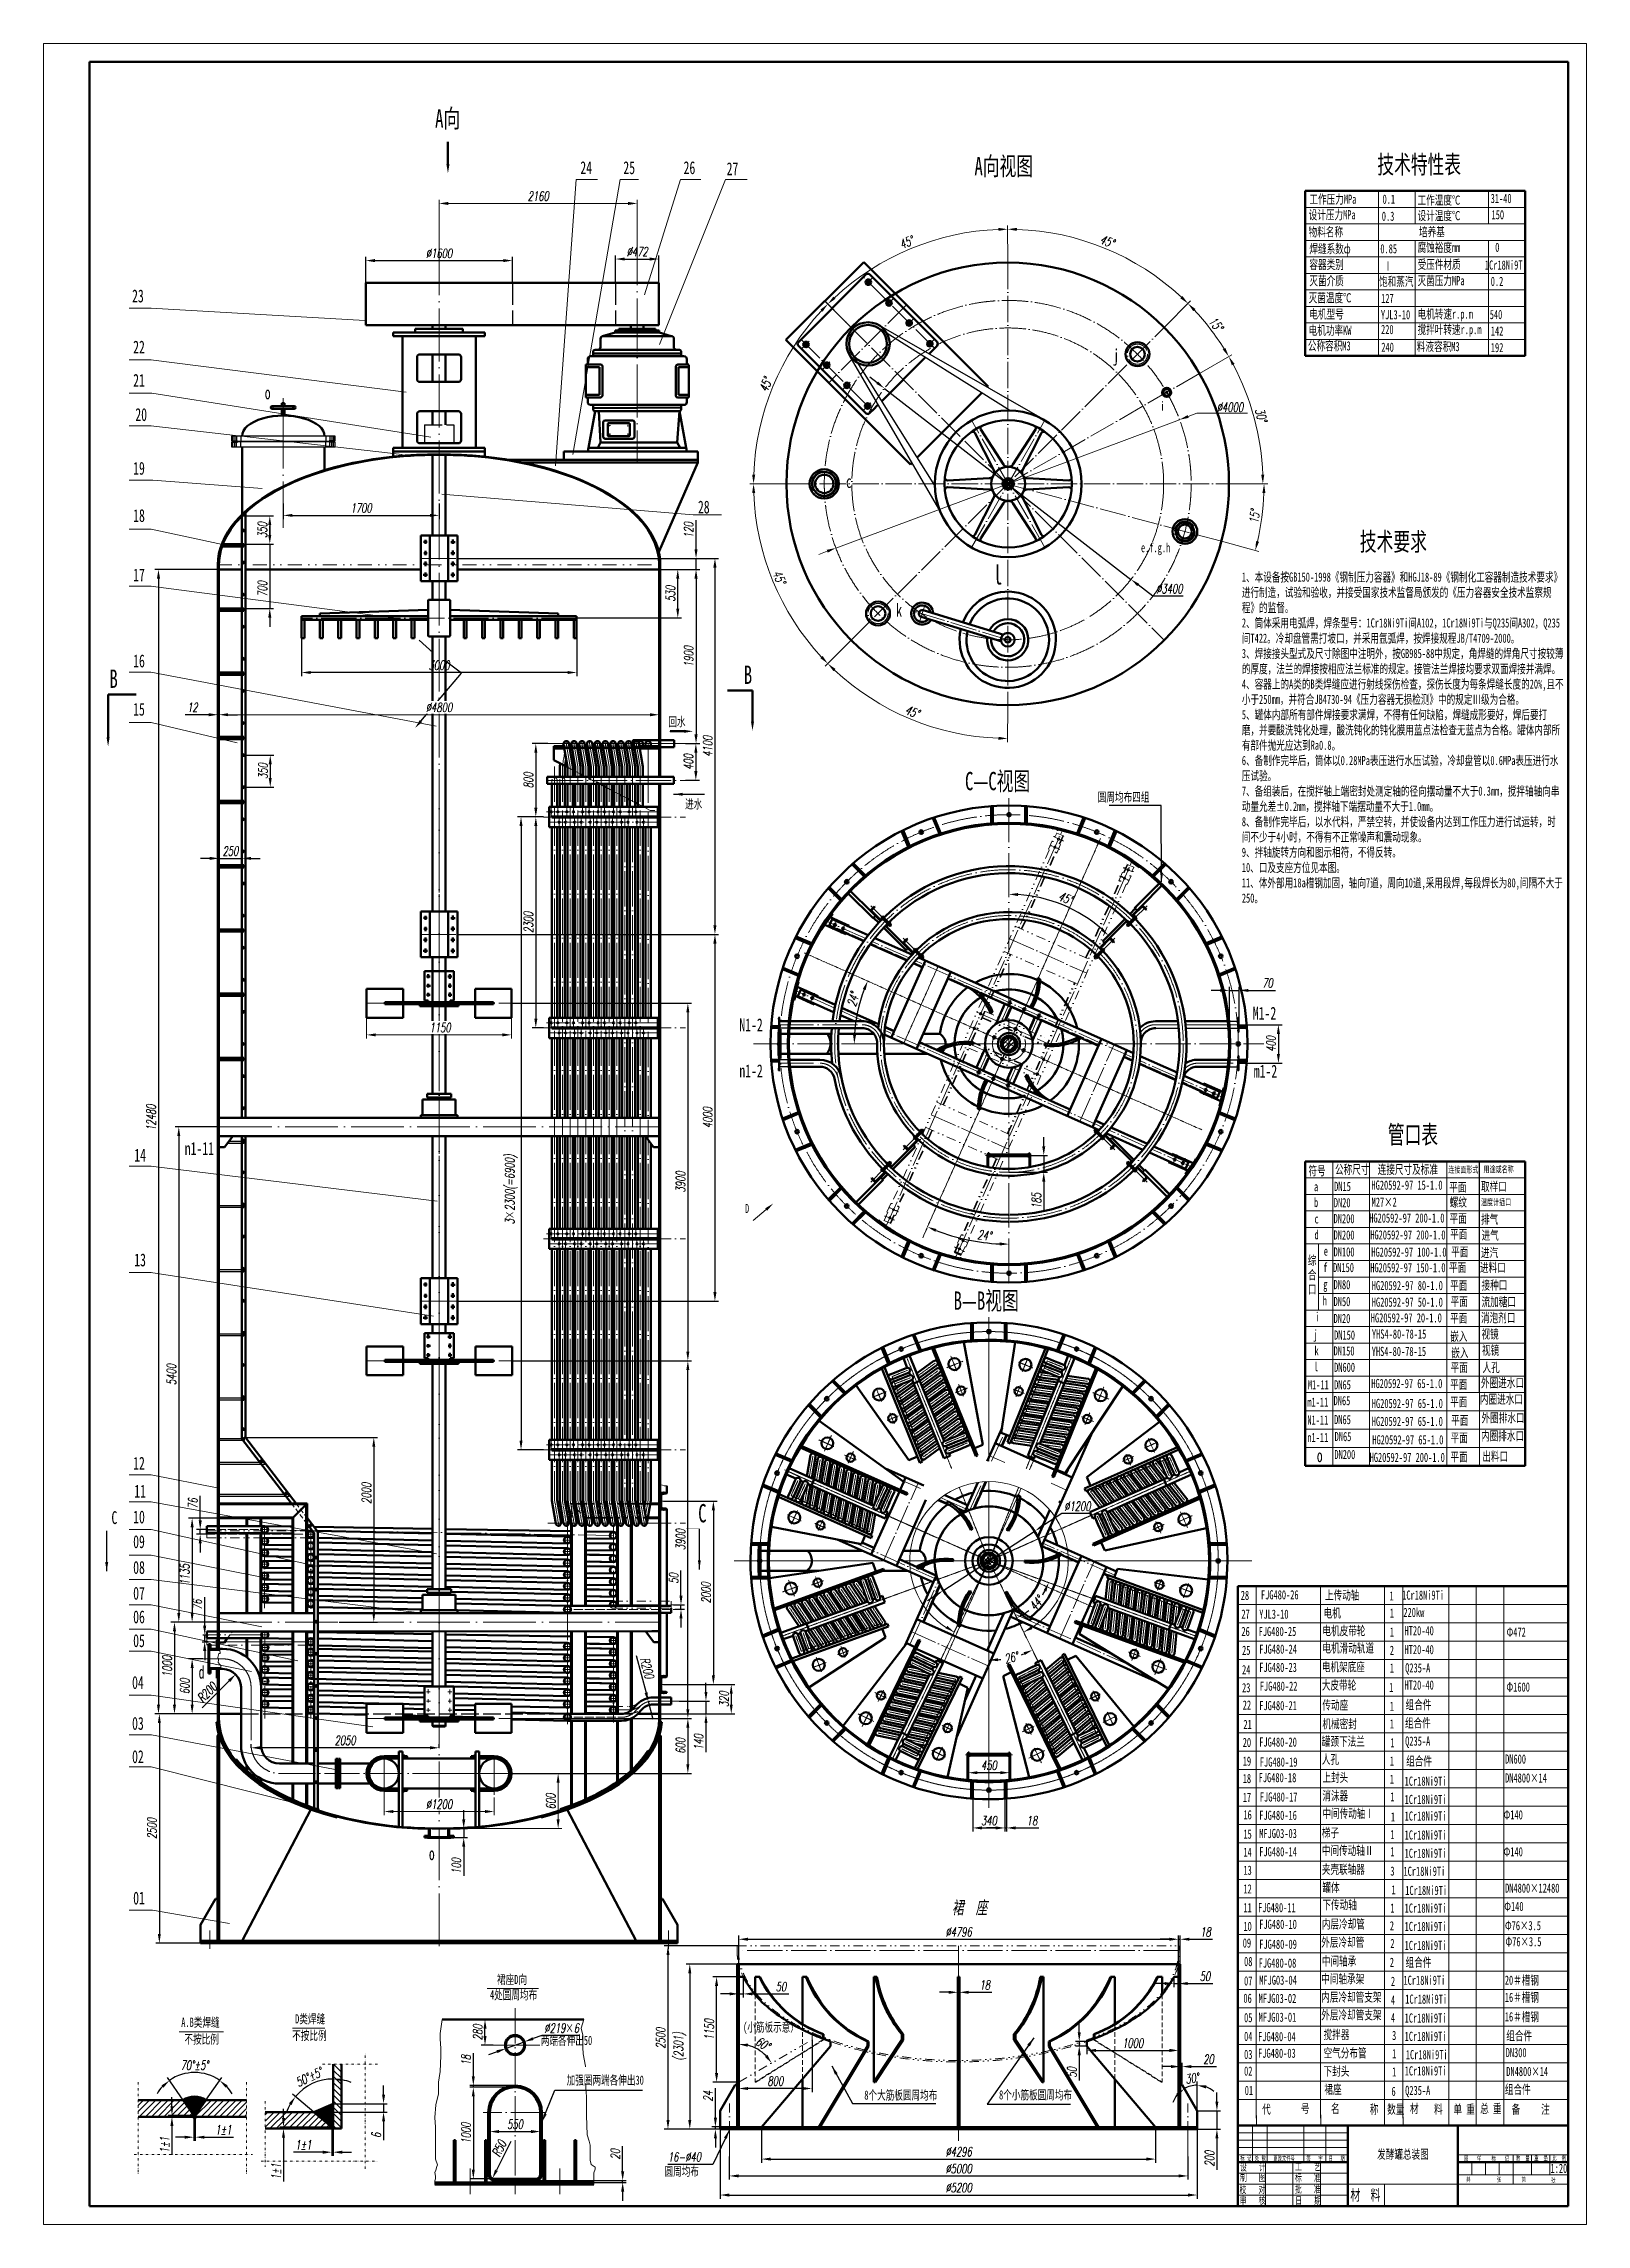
# Model space of a CAD drawing. Header units: millimetres. Extents: x 0 to 16820, y 0 to 23780.
import ezdxf

# ---------------------------------------------------------------- set-up
doc = ezdxf.new("R2010")
doc.units = ezdxf.units.MM
doc.header["$LTSCALE"] = 4
for name, pattern in [('ACAD_ISO02W100', [15, 12, -3]), ('ACAD_ISO04W100', [30, 24, -3, 0, -3]), ('CENTER', [2, 1.25, -0.25, 0.25, -0.25]), ('DIVIDE2', [15.875, 6.35, -3.175, 0, -3.175, 0, -3.175]), ('HIDDEN2', [4.7625, 3.175, -1.5875])]:
    doc.linetypes.add(name, pattern=pattern)
for name, color, linetype, lineweight in [('3', 4, 'CENTER', 30), ('中心线', 1, 'CENTER', 13), ('双点划线', 6, 'DIVIDE2', 15), ('尺寸线', 2, 'Continuous', 15), ('点划线', 1, 'ACAD_ISO04W100', 15), ('粗实线', 3, 'Continuous', 50), ('细实线', 5, 'Continuous', 15), ('虚线', 4, 'ACAD_ISO02W100', 30), ('虚线2', 8, 'HIDDEN2', 20)]:
    doc.layers.add(name, color=color, linetype=linetype, lineweight=lineweight)
doc.styles.add('DIM', font='italic.shx', dxfattribs={"width": 0.67})
doc.styles.add('汉字', font='SIMFANG.TTF', dxfattribs={"width": 0.67, "height": 100})
doc.dimstyles.new('机械', dxfattribs={"dimscale": 20, "dimtxt": 5, "dimasz": 5, "dimexe": 2, "dimexo": 0, "dimgap": 1.5, "dimtad": 1, "dimdec": 1, "dimdsep": 46, "dimtxsty": 'DIM', "dimcen": 2.5, "dimadec": 0, "dimazin": 0, "dimtfac": 1, "dimtdec": 1, "dimtmove": 0, "dimatfit": 3, "dimfxl": 0, "dimarcsym": 0})
doc.dimstyles.new('机械$3', dxfattribs={"dimscale": 20, "dimtxt": 5, "dimasz": 5, "dimexe": 2, "dimexo": 0, "dimgap": 1.5, "dimtad": 1, "dimtih": 1, "dimtoh": 1, "dimdec": 1, "dimdsep": 46, "dimtxsty": 'DIM', "dimcen": 2.5, "dimadec": 0, "dimazin": 0, "dimtfac": 1, "dimtdec": 1, "dimtmove": 0, "dimatfit": 3, "dimfxl": 0, "dimarcsym": 0})
pattern_1 = [(45, (-1754.76, -2221.487), (-22.45064, 22.45064), [])]
pattern_2 = [(135, (1450.775, 4612.598), (-22.45064, -22.45064), [])]
pattern_3 = [(45, (1450.775, 4612.598), (-22.45064, 22.45064), [])]

msp = doc.modelspace()

# ---------------------------------------------------------------- texts
at = {"style": '汉字', "width": 0.67}
for s, height, p in [('A向', 200, (4268.03, 22864.81)), ('技术特性表', 200, (14540.43, 22363.19)), ('技术特性表', 200, (14540.43, 22363.19)), ('A向视图', 200, (10148.36, 22344.7)), ('工作压力MPa', 100, (13800.12, 22033.6)), ('工作压力MPa', 100, (13800.12, 22033.6)), ('0.1', 100, (14597.87, 22033.67)), ('0.1', 100, (14597.87, 22033.67)), ('工作温度℃', 100, (14979.64, 22023.91)), ('工作温度℃', 100, (14979.64, 22023.91)), ('31-40', 100, (15776.67, 22041.74)), ('31-40', 100, (15776.67, 22041.74)), ('设计压力MPa', 100, (13792.04, 21864.14)), ('设计压力MPa', 100, (13792.04, 21864.14)), ('0.3', 100, (14589.79, 21848.08)), ('0.3', 100, (14589.79, 21848.08)), ('设计温度℃', 100, (14979.64, 21854.45)), ('设计温度℃', 100, (14979.64, 21854.45)), ('150', 100, (15786.2, 21864.22)), ('150', 100, (15786.2, 21864.22)), ('物料名称', 100, (13792.04, 21676.92)), ('物料名称', 100, (13792.04, 21676.92)), ('培养基', 100, (14995.8, 21677.46)), ('培养基', 100, (14995.8, 21677.46)), ('焊缝系数ф', 100, (13800.12, 21492.95)), ('焊缝系数ф', 100, (13800.12, 21492.95)), ('容器类别', 100, (13800.12, 21322.41)), ('容器类别', 100, (13800.12, 21322.41)), ('0.85', 100, (14573.63, 21493.02)), ('0.85', 100, (14573.63, 21493.02)), ('Ⅰ', 100, (14610.85, 21305.85)), ('Ⅰ', 100, (14610.85, 21305.85)), ('腐蚀裕度mm', 100, (14979.64, 21507.46)), ('腐蚀裕度mm', 100, (14979.64, 21507.46)), ('受压件材质', 100, (14979.64, 21322.95)), ('受压件材质', 100, (14979.64, 21322.95)), ('1Cr18Ni9Ti', 100, (15713.49, 21315.5)), ('1Cr18Ni9Ti', 100, (15713.49, 21315.5)), ('0', 100, (15825.87, 21509.16)), ('0', 100, (15825.87, 21509.16)), ('灭菌介质', 100, (13800.12, 21144.34)), ('灭菌介质', 100, (13800.12, 21144.34)), ('饱和蒸汽', 100, (14559.54, 21136.27)), ('饱和蒸汽', 100, (14559.54, 21136.27)), ('灭菌压力MPa', 100, (14979.64, 21145.42)), ('灭菌压力MPa', 100, (14979.64, 21145.42)), ('0.2', 100, (15777.4, 21137.97)), ('0.2', 100, (15777.4, 21137.97)), ('灭菌温度℃', 100, (13792.04, 20958.75)), ('灭菌温度℃', 100, (13792.04, 20958.75)), ('127', 100, (14582.44, 20952.37)), ('127', 100, (14582.44, 20952.37)), ('电机功率KW', 100, (13792.04, 20603.69)), ('电机功率KW', 100, (13792.04, 20603.69)), ('电机型号', 100, (13800.12, 20781.22)), ('电机型号', 100, (13800.12, 20781.22)), ('YJL3-10', 100, (14580.15, 20774.06)), ('YJL3-10', 100, (14580.15, 20774.06)), ('220', 100, (14581.33, 20612.54)), ('搅拌叶转速r.p.m', 100, (14979.64, 20612.84)), ('搅拌叶转速r.p.m', 100, (14979.64, 20612.84)), ('电机转速r.p.m', 100, (14979.64, 20781.22)), ('电机转速r.p.m', 100, (14979.64, 20781.22)), ('540', 100, (15766.47, 20776.16)), ('540', 100, (15766.47, 20776.16)), ('142', 100, (15778.12, 20595.75)), ('142', 100, (15778.12, 20595.75)), ('公称容积M3', 100, (13783.96, 20434.23)), ('公称容积M3', 100, (13783.96, 20434.23)), ('240', 100, (14584.61, 20419.79)), ('240', 100, (14584.61, 20419.79)), ('料液容积M3', 100, (14971.56, 20426.71)), ('料液容积M3', 100, (14971.56, 20426.71)), ('192', 100, (15778.12, 20415.79)), ('192', 100, (15778.12, 20415.79)), ('o', 140, (2411.05, 19901.98)), ('i', 100, (12176.24, 19776.85)), ('i', 100, (12176.24, 19776.85)), ('28', 140, (7133.95, 18656.69)), ('28', 140, (7133.95, 18656.69)), ('e.f.g.h', 100, (11964.23, 18234.07)), ('e.f.g.h', 100, (11964.23, 18234.07)), ('技术要求', 200, (14350.02, 18249.45)), ('技术要求', 200, (14350.02, 18249.45)), ('B', 200, (717.4, 16754.73)), ('B', 200, (7633.9, 16797.37)), ('C—C视图', 200, (10045.31, 15638.44)), ('管口表', 200, (14654.84, 11783.31)), ('管口表', 200, (14654.84, 11783.31)), ('n1-11', 140, (1538.23, 11661.44)), ('符号', 100, (13790.14, 11439.94)), ('符号', 100, (13790.14, 11439.94)), ('公称尺寸', 100, (14079.81, 11454.17)), ('公称尺寸', 100, (14079.81, 11454.17)), ('连接尺寸及标准', 100, (14545.18, 11454.17)), ('连接尺寸及标准', 100, (14545.18, 11454.17)), ('连接面形式', 70, (15314.46, 11466.94)), ('连接面形式', 70, (15314.46, 11466.94)), ('用途或名称', 70, (15699.11, 11470.55)), ('用途或名称', 70, (15699.11, 11470.55)), ('a', 100, (13850.33, 11266.29)), ('a', 100, (13850.33, 11266.29)), ('b', 100, (13850.33, 11093.35)), ('b', 100, (13850.33, 11093.35)), ('DN20', 100, (14066.28, 11091.59)), ('DN20', 100, (14066.28, 11091.59)), ('DN15', 100, (14069.76, 11268.43)), ('HG20592-97 15-1.0', 100, (14476.77, 11282.46)), ('M27×2', 100, (14478.59, 11097.51)), ('M27×2', 100, (14478.59, 11097.51)), ('平面', 100, (15324.87, 11259.75)), ('平面', 100, (15324.87, 11259.75)), ('螺纹', 100, (15330.35, 11097.52)), ('螺纹', 100, (15330.35, 11097.52)), ('温度计插口', 70, (15671.22, 11111.55)), ('温度计插口', 70, (15671.22, 11111.55)), ('取样口', 100, (15671.16, 11267.62)), ('取样口', 100, (15671.16, 11267.62)), ('c', 100, (13855.91, 10914.83)), ('c', 100, (13855.91, 10914.83)), ('DN200', 100, (14064.17, 10916.97)), ('DN200', 100, (14064.17, 10916.97)), ('HG20592-97 200-1.0', 100, (14452.56, 10924.11)), ('HG20592-97 200-1.0', 100, (14452.56, 10924.11)), ('平面', 100, (15328.58, 10920.25)), ('平面', 100, (15328.58, 10920.25)), ('排气', 100, (15671.16, 10910.57)), ('排气', 100, (15671.16, 10910.57)), ('d', 100, (13855.91, 10741.88)), ('d', 100, (13855.91, 10741.88)), ('DN200', 100, (14064.17, 10738.45)), ('DN200', 100, (14064.17, 10738.45)), ('HG20592-97 200-1.0', 100, (14463.73, 10740.01)), ('HG20592-97 200-1.0', 100, (14463.73, 10740.01)), ('平面', 100, (15334.16, 10747.31)), ('平面', 100, (15334.16, 10747.31)), ('进气', 100, (15676.75, 10736.01)), ('进气', 100, (15676.75, 10736.01)), ('综', 100, (13783.3, 10462.72)), ('综', 100, (13783.3, 10462.72)), ('f', 100, (13950.87, 10384.84)), ('f', 100, (13950.87, 10384.84)), ('e', 100, (13956.45, 10563.36)), ('e', 100, (13956.45, 10563.36)), ('DN150', 100, (14058.39, 10384.23)), ('DN150', 100, (14058.39, 10384.23)), ('DN100', 100, (14064.17, 10554.35)), ('HG20592-97 150-1.0', 100, (14463.53, 10383.01)), ('HG20592-97 150-1.0', 100, (14463.53, 10383.01)), ('HG20592-97 100-1.0', 100, (14474.9, 10552.47)), ('平面', 100, (15322.79, 10384.39)), ('平面', 100, (15322.79, 10384.39)), ('平面', 100, (15345.33, 10557.63)), ('平面', 100, (15345.33, 10557.63)), ('进料口', 100, (15659.79, 10384.25)), ('进料口', 100, (15659.79, 10384.25)), ('进汽', 100, (15671.16, 10546.33)), ('进汽', 100, (15671.16, 10546.33)), ('合', 100, (13783.3, 10304.88)), ('合', 100, (13783.3, 10304.88)), ('口', 100, (13783.3, 10147.04)), ('口', 100, (13783.3, 10147.04)), ('g', 100, (13950.87, 10200.74)), ('g', 100, (13950.87, 10200.74)), ('DN80', 100, (14064.17, 10197.31)), ('DN80', 100, (14064.17, 10197.31)), ('HG20592-97 80-1.0', 100, (14480.48, 10187.71)), ('HG20592-97 80-1.0', 100, (14480.48, 10187.71)), ('平面', 100, (15334.16, 10189.43)), ('平面', 100, (15334.16, 10189.43)), ('接种口', 100, (15676.75, 10192.53)), ('接种口', 100, (15676.75, 10192.53)), ('B—B视图', 200, (9921.27, 9972.92)), ('h', 100, (13945.28, 10022.89)), ('h', 100, (13945.28, 10022.89)), ('DN50', 100, (14064.17, 10013.21)), ('DN50', 100, (14064.17, 10013.21)), ('HG20592-97 50-1.0', 100, (14480.48, 10006.4)), ('HG20592-97 50-1.0', 100, (14480.48, 10006.4)), ('平面', 100, (15339.75, 10013.36)), ('平面', 100, (15339.75, 10013.36)), ('流加糖口', 100, (15676.75, 10010.77)), ('流加糖口', 100, (15676.75, 10010.77)), ('j', 100, (13844.74, 9654.69)), ('j', 100, (13844.74, 9654.69)), ('i', 100, (13863.28, 9846.42)), ('i', 100, (13863.28, 9846.42)), ('DN20', 100, (14064.17, 9828.34)), ('DN20', 100, (14064.17, 9828.34)), ('HG20592-97 20-1.0', 100, (14469.31, 9835.48)), ('HG20592-97 20-1.0', 100, (14469.31, 9835.48)), ('YHS4-80-78-15', 100, (14482.1, 9658.91)), ('YHS4-80-78-15', 100, (14482.1, 9658.91)), ('平面', 100, (15334.16, 9831.62)), ('平面', 100, (15334.16, 9831.62)), ('消泡剂口', 100, (15671.16, 9837.05)), ('消泡剂口', 100, (15671.16, 9837.05)), ('视镜', 100, (15676.75, 9659.42)), ('视镜', 100, (15676.75, 9659.42)), ('k', 100, (13855.91, 9476.17)), ('k', 100, (13855.91, 9476.17)), ('DN150', 100, (14064.17, 9474.91)), ('DN150', 100, (14064.17, 9474.91)), ('DN150', 100, (14069.76, 9647.85)), ('DN150', 100, (14069.76, 9647.85)), ('YHS4-80-78-15', 100, (14479.85, 9469.4)), ('YHS4-80-78-15', 100, (14479.85, 9469.4)), ('嵌入', 100, (15336.04, 9633.64)), ('嵌入', 100, (15336.04, 9633.64)), ('嵌入', 100, (15347.21, 9455.12)), ('嵌入', 100, (15347.21, 9455.12)), ('视镜', 100, (15682.33, 9482.41)), ('视镜', 100, (15682.33, 9482.41)), ('l', 100, (13850.33, 9303.23)), ('l', 100, (13850.33, 9303.23)), ('DN600', 100, (14069.76, 9296.39)), ('DN600', 100, (14069.76, 9296.39)), ('平面', 100, (15339.75, 9293.26)), ('平面', 100, (15339.75, 9293.26)), ('人孔', 100, (15687.92, 9294.89)), ('人孔', 100, (15687.92, 9294.89)), ('M1-11', 100, (13783.3, 9105.62)), ('M1-11', 100, (13783.3, 9105.62)), ('DN65', 100, (14069.76, 9105.54)), ('DN65', 100, (14069.76, 9105.54)), ('HG20592-97 65-1.0', 100, (14474.9, 9119.38)), ('HG20592-97 65-1.0', 100, (14474.9, 9119.38)), ('平面', 100, (15334.16, 9109.16)), ('平面', 100, (15334.16, 9109.16)), ('内圈进水口', 100, (15659.99, 8948.57)), ('内圈进水口', 100, (15659.99, 8948.57)), ('外圈进水口', 100, (15671.16, 9127.09)), ('外圈进水口', 100, (15671.16, 9127.09)), ('m1-11', 100, (13777.72, 8915.94)), ('m1-11', 100, (13777.72, 8915.94)), ('N1-11', 100, (13777.72, 8720.68)), ('N1-11', 100, (13777.72, 8720.68)), ('DN65', 100, (14064.17, 8932.6)), ('DN65', 100, (14064.17, 8932.6)), ('DN65', 100, (14069.76, 8726.18)), ('DN65', 100, (14069.76, 8726.18)), ('HG20592-97 65-1.0', 100, (14480.48, 8901.81)), ('HG20592-97 65-1.0', 100, (14480.48, 8901.81)), ('HG20592-97 65-1.0', 100, (14480.48, 8706.55)), ('HG20592-97 65-1.0', 100, (14480.48, 8706.55)), ('平面', 100, (15334.16, 8919.48)), ('平面', 100, (15334.16, 8919.48)), ('平面', 100, (15345.33, 8718.64)), ('平面', 100, (15345.33, 8718.64)), ('外圈排水口', 100, (15676.75, 8744.32)), ('外圈排水口', 100, (15676.75, 8744.32)), ('n1-11', 100, (13777.72, 8531.01)), ('n1-11', 100, (13777.72, 8531.01)), ('DN65', 100, (14075.35, 8540.91)), ('DN65', 100, (14075.35, 8540.91)), ('HG20592-97 65-1.0', 100, (14486.07, 8505.71)), ('HG20592-97 65-1.0', 100, (14486.07, 8505.71)), ('平面', 100, (15339.75, 8528.96)), ('平面', 100, (15339.75, 8528.96)), ('内圈排水口', 100, (15671.16, 8547.98)), ('内圈排水口', 100, (15671.16, 8547.98)), ('DN200', 100, (14072.7, 8345.23)), ('DN200', 100, (14072.7, 8345.23)), ('HG20592-97 200-1.0', 100, (14456.72, 8313.84)), ('HG20592-97 200-1.0', 100, (14456.72, 8313.84)), ('平面', 100, (15337.59, 8320.35)), ('平面', 100, (15337.59, 8320.35)), ('出料口', 100, (15685.94, 8324.66)), ('出料口', 100, (15685.94, 8324.66)), ('28', 100, (13051.83, 6809.88)), ('28', 100, (13051.83, 6809.88)), ('FJG480-26', 100, (13272.14, 6815.31)), ('FJG480-26', 100, (13272.14, 6815.31)), ('上传动轴', 100, (13970.39, 6811.83)), ('上传动轴', 100, (13970.39, 6811.83)), ('1', 100, (14674.18, 6803.28)), ('1', 100, (14674.18, 6803.28)), ('1Cr18Ni9Ti', 100, (14811.74, 6812.05)), ('1Cr18Ni9Ti', 100, (14811.74, 6812.05)), ('YJL3-10', 100, (13253.31, 6604.39)), ('YJL3-10', 100, (13253.31, 6604.39)), ('电机', 100, (13954.54, 6616.33)), ('电机', 100, (13954.54, 6616.33)), ('220kw', 100, (14824.9, 6623.38)), ('FJG480-25', 100, (13247.04, 6415.64)), ('FJG480-25', 100, (13247.04, 6415.64)), ('电机皮带轮', 100, (13942.09, 6423.59)), ('电机皮带轮', 100, (13942.09, 6423.59)), ('HT20-40', 100, (14837.62, 6424.18)), ('HT20-40', 100, (14837.62, 6424.18)), ('Φ472', 100, (15949.93, 6408.21)), ('Φ472', 100, (15949.93, 6408.21)), ('FJG480-24', 100, (13253.27, 6222.91)), ('FJG480-24', 100, (13253.27, 6222.91)), ('电机滑动轨道', 100, (13942.09, 6235.41)), ('电机滑动轨道', 100, (13942.09, 6235.41)), ('HT20-40', 100, (14837.62, 6218.19)), ('HT20-40', 100, (14837.62, 6218.19)), ('FJG480-23', 100, (13253.27, 6023.95)), ('FJG480-23', 100, (13253.27, 6023.95)), ('大皮带轮', 100, (13935.86, 5831.28)), ('大皮带轮', 100, (13935.86, 5831.28)), ('电机架底座', 100, (13935.86, 6030.24)), ('电机架底座', 100, (13935.86, 6030.24)), ('Q235-A', 100, (14844.42, 6018.65)), ('Q235-A', 100, (14844.42, 6018.65)), ('FJG480-21', 100, (13253.27, 5607.39)), ('FJG480-21', 100, (13253.27, 5607.39)), ('FJG480-22', 100, (13259.49, 5818.78)), ('FJG480-22', 100, (13259.49, 5818.78)), ('传动座', 100, (13942.09, 5613.67)), ('传动座', 100, (13942.09, 5613.67)), ('HT20-40', 100, (14837.62, 5831.97)), ('HT20-40', 100, (14837.62, 5831.97)), ('组合件', 100, (14848.77, 5617.83)), ('组合件', 100, (14848.77, 5617.83)), ('Φ1600', 100, (15948.82, 5809.9)), ('机械密封', 100, (13942.09, 5408.5)), ('机械密封', 100, (13942.09, 5408.5)), ('组合件', 100, (14842.32, 5418.28)), ('组合件', 100, (14842.32, 5418.28)), ('FJG480-20', 100, (13253.27, 5209.48)), ('FJG480-20', 100, (13253.27, 5209.48)), ('罐颈下法兰', 100, (13935.86, 5217.39)), ('罐颈下法兰', 100, (13935.86, 5217.39)), ('Q235-A', 100, (14844.42, 5220.45)), ('Q235-A', 100, (14844.42, 5220.45)), ('FJG480-19', 100, (13259.49, 4991.88)), ('FJG480-19', 100, (13259.49, 4991.88)), ('人孔', 100, (13935.86, 5021.48)), ('人孔', 100, (13935.86, 5021.48)), ('组合件', 100, (14855.21, 5003.17)), ('组合件', 100, (14855.21, 5003.17)), ('DN600', 100, (15933.93, 5024.43)), ('DN600', 100, (15933.93, 5024.43)), ('FJG480-18', 100, (13247.04, 4822.07)), ('FJG480-18', 100, (13247.04, 4822.07)), ('上封头', 100, (13942.09, 4824.96)), ('上封头', 100, (13942.09, 4824.96)), ('1Cr18Ni9Ti', 100, (14838.71, 4782.95)), ('1Cr18Ni9Ti', 100, (14838.71, 4782.95)), ('DN4800×14', 100, (15933.93, 4818.44)), ('DN4800×14', 100, (15933.93, 4818.44)), ('FJG480-17', 100, (13259.49, 4610.68)), ('FJG480-17', 100, (13259.49, 4610.68)), ('消沫器', 100, (13942.09, 4624.39)), ('消沫器', 100, (13942.09, 4624.39)), ('中间传动轴Ⅰ', 100, (13942.09, 4431.65)), ('中间传动轴Ⅰ', 100, (13942.09, 4431.65)), ('1Cr18Ni9Ti', 100, (14838.71, 4583.4)), ('1Cr18Ni9Ti', 100, (14838.71, 4583.4)), ('Φ140', 100, (15917.52, 4416.05)), ('Φ140', 100, (15917.52, 4416.05)), ('MFJG03-03', 100, (13253.27, 4212.77)), ('FJG480-16', 100, (13253.27, 4411.72)), ('FJG480-16', 100, (13253.27, 4411.72)), ('梯子', 100, (13935.86, 4221.88)), ('梯子', 100, (13935.86, 4221.88)), ('1Cr18Ni9Ti', 100, (14838.71, 4402.64)), ('1Cr18Ni9Ti', 100, (14838.71, 4402.64)), ('1Cr18Ni9Ti', 100, (14838.71, 4196.66)), ('1Cr18Ni9Ti', 100, (14838.71, 4196.66)), ('FJG480-14', 100, (13253.27, 4013.82)), ('FJG480-14', 100, (13253.27, 4013.82)), ('中间传动轴Ⅱ', 100, (13935.86, 4027.52)), ('中间传动轴Ⅱ', 100, (13935.86, 4027.52)), ('1Cr18Ni9Ti', 100, (14838.71, 3997.11)), ('1Cr18Ni9Ti', 100, (14838.71, 3997.11)), ('Φ140', 100, (15917.52, 4013.49)), ('Φ140', 100, (15917.52, 4013.49)), ('夹壳联轴器', 100, (13935.86, 3822.35)), ('夹壳联轴器', 100, (13935.86, 3822.35)), ('1Cr18Ni9Ti', 100, (14825.82, 3800.92)), ('1Cr18Ni9Ti', 100, (14825.82, 3800.92)), ('罐体', 100, (13942.09, 3624.06)), ('罐体', 100, (13942.09, 3624.06)), ('1Cr18Ni9Ti', 100, (14845.15, 3591.57)), ('1Cr18Ni9Ti', 100, (14845.15, 3591.57)), ('DN4800×12480', 100, (15933.93, 3616.82)), ('FJG480-11', 100, (13240.82, 3404.52)), ('FJG480-11', 100, (13240.82, 3404.52)), ('内层冷却管', 100, (13935.86, 3225.61)), ('内层冷却管', 100, (13935.86, 3225.61)), ('下传动轴', 100, (13942.09, 3435.92)), ('下传动轴', 100, (13942.09, 3435.92)), ('1Cr18Ni9Ti', 100, (14838.71, 3398.46)), ('1Cr18Ni9Ti', 100, (14838.71, 3398.46)), ('Φ140', 100, (15924.98, 3417.11)), ('Φ140', 100, (15924.98, 3417.11)), ('FJG480-10', 100, (13253.27, 3222.69)), ('FJG480-10', 100, (13253.27, 3222.69)), ('FJG480-09', 100, (13253.27, 3005.08)), ('FJG480-09', 100, (13253.27, 3005.08)), ('外层冷却管', 100, (13929.64, 3027.19)), ('外层冷却管', 100, (13929.64, 3027.19)), ('1Cr18Ni9Ti', 100, (14838.71, 3198.91)), ('1Cr18Ni9Ti', 100, (14838.71, 3198.91)), ('1Cr18Ni9Ti', 100, (14838.71, 2991.98)), ('1Cr18Ni9Ti', 100, (14838.71, 2991.98)), ('Φ76×3.5', 100, (15932.45, 3208.37)), ('Φ76×3.5', 100, (15932.45, 3208.37)), ('Φ76×3.5', 100, (15937.92, 3033.24)), ('Φ76×3.5', 100, (15937.92, 3033.24)), ('FJG480-08', 100, (13247.04, 2799.91)), ('FJG480-08', 100, (13247.04, 2799.91)), ('中间轴承', 100, (13935.86, 2822.02)), ('中间轴承', 100, (13935.86, 2822.02)), ('组合件', 100, (14848.77, 2808.07)), ('组合件', 100, (14848.77, 2808.07)), ('裙座D向', 100, (4943.16, 2620.36)), ('MFJG03-04', 100, (13253.27, 2613.39)), ('中间轴承架', 100, (13929.64, 2627.66)), ('中间轴承架', 100, (13929.64, 2627.66)), ('1Cr18Ni9Ti', 100, (14825.82, 2612.19)), ('1Cr18Ni9Ti', 100, (14825.82, 2612.19)), ('20＃槽钢', 100, (15930.68, 2613.11)), ('20＃槽钢', 100, (15930.68, 2613.11)), ('MFJG03-02', 100, (13247.04, 2414.43)), ('内层冷却管支架', 100, (13929.64, 2428.71)), ('内层冷却管支架', 100, (13929.64, 2428.71)), ('1Cr18Ni9Ti', 100, (14845.15, 2406.21)), ('1Cr18Ni9Ti', 100, (14845.15, 2406.21)), ('16＃槽钢', 100, (15930.68, 2426.43)), ('A.B类焊缝', 100, (1500.53, 2153.68)), ('D类焊缝', 100, (2741.97, 2191.25)), ('MFJG03-01', 100, (13247.04, 2209.26)), ('外层冷却管支架', 100, (13929.64, 2234.35)), ('外层冷却管支架', 100, (13929.64, 2234.35)), ('1Cr18Ni9Ti', 100, (14838.71, 2200.22)), ('1Cr18Ni9Ti', 100, (14838.71, 2200.22)), ('16＃槽钢', 100, (15930.68, 2214.01)), ('不按比例', 100, (1535.55, 1970)), ('不按比例', 100, (2710, 2010.25)), ('FJG480-04', 100, (13240.82, 1997.87)), ('FJG480-04', 100, (13240.82, 1997.87)), ('FJG480-03', 100, (13240.82, 1816.61)), ('FJG480-03', 100, (13240.82, 1816.61)), ('搅拌器', 100, (13954.54, 2019.99)), ('搅拌器', 100, (13954.54, 2019.99)), ('空气分布管', 100, (13954.54, 1819.41)), ('空气分布管', 100, (13954.54, 1819.41)), ('1Cr18Ni9Ti', 100, (14838.71, 2000.68)), ('1Cr18Ni9Ti', 100, (14838.71, 2000.68)), ('1Cr18Ni9Ti', 100, (14851.6, 1801.13)), ('1Cr18Ni9Ti', 100, (14851.6, 1801.13)), ('DN300', 100, (15940.38, 1823.55)), ('DN300', 100, (15940.38, 1823.55)), ('组合件', 100, (15946.87, 2007.7)), ('组合件', 100, (15946.87, 2007.7)), ('下封头', 100, (13954.54, 1620.46)), ('下封头', 100, (13954.54, 1620.46)), ('1Cr18Ni9Ti', 100, (14839.35, 1624)), ('1Cr18Ni9Ti', 100, (14839.35, 1624)), ('DN4800×14', 100, (15946.82, 1617.56)), ('DN4800×14', 100, (15946.82, 1617.56)), ('裙座', 100, (13963.55, 1423.12)), ('Q235-A', 100, (14844.42, 1411.58)), ('Q235-A', 100, (14844.42, 1411.58)), ('组合件', 100, (15931.47, 1422.73)), ('组合件', 100, (15931.47, 1422.73)), ('标 记', 50, (13046.72, 696.33)), ('处 数', 50, (13204.93, 696.33)), ('更改文件号', 50, (13407.19, 693.77)), ('签   字', 50, (13767.75, 695.55)), ('日   期', 50, (14009.21, 693.77)), ('图', 50, (15486.48, 693.77)), ('图', 50, (15486.48, 693.77)), ('样', 50, (15624.45, 693.77)), ('样', 50, (15624.45, 693.77)), ('标', 50, (15785.42, 693.77)), ('标', 50, (15785.42, 693.77)), ('记', 50, (15929.15, 693.77)), ('记', 50, (15929.15, 693.77)), ('数  量', 50, (16052.68, 695.51)), ('数  量', 50, (16052.68, 695.51)), ('重  量', 50, (16251.35, 695.77)), ('重  量', 50, (16251.35, 695.77)), ('比  例', 50, (16448.29, 697.78)), ('比  例', 50, (16448.29, 697.78)), ('制   图', 80, (13043.17, 469.83)), ('设   计', 80, (13043.17, 584.67)), ('标   准', 80, (13642.41, 467.08)), ('工   艺', 80, (13644.35, 589.2)), ('共', 50, (15509.47, 464.09)), ('共', 50, (15509.47, 464.09)), ('张', 50, (15842.91, 464.09)), ('张', 50, (15842.91, 464.09)), ('第', 50, (16113.11, 464.09)), ('第', 50, (16113.11, 464.09)), ('张', 50, (16435.05, 458.34)), ('张', 50, (16435.05, 458.34)), ('校   对', 80, (13038.11, 338.73)), ('审   核', 80, (13039.45, 221.51)), ('批   准', 80, (13642.41, 343.4)), ('日   期', 80, (13646.13, 220.55)), ('材  料', 120, (14247.06, 260.53)), ('材  料', 120, (14247.06, 260.53))]:
    msp.add_text(s, height=height, dxfattribs=at).set_placement(p)
at = {"ltscale": 4, "style": '汉字', "width": 0.67}
for s, height, p in [('24', 140, (5851.32, 22357.18)), ('24', 140, (5851.32, 22357.18)), ('25', 140, (6320.47, 22357.18)), ('25', 140, (6320.47, 22357.18)), ('26', 140, (6977.27, 22357.18)), ('26', 140, (6977.27, 22357.18)), ('27', 140, (7446.41, 22345.46)), ('27', 140, (7446.41, 22345.46)), ('23', 140, (964.44, 20958.59)), ('23', 140, (964.44, 20958.59)), ('22', 140, (976.17, 20401.26)), ('22', 140, (976.17, 20401.26)), ('j', 140, (11660.57, 20308.78)), ('j', 140, (11660.57, 20308.78)), ('21', 140, (976.17, 20038.1)), ('21', 140, (976.17, 20038.1)), ('20', 140, (999.63, 19664.89)), ('20', 140, (999.63, 19664.89)), ('19', 140, (976.17, 19079.15)), ('19', 140, (976.17, 19079.15)), ('c', 140, (8747.62, 18934.75)), ('c', 140, (8747.62, 18934.75)), ('18', 140, (976.17, 18563.71)), ('18', 140, (976.17, 18563.71)), ('l', 210, (10356.25, 17882.72)), ('l', 210, (10356.25, 17882.72)), ('17', 140, (976.17, 17916.2)), ('17', 140, (976.17, 17916.2)), ('k', 140, (9294.46, 17532.4)), ('k', 140, (9294.46, 17532.4)), ('16', 140, (976.17, 16979.03)), ('16', 140, (976.17, 16979.03)), ('15', 140, (976.17, 16451.87)), ('15', 140, (976.17, 16451.87)), ('N1-2', 140, (7585.05, 13010.14)), ('M1-2', 140, (13183.55, 13136.99)), ('n1-2', 140, (7585.05, 12509.21)), ('m1-2', 140, (13193.86, 12504.9)), ('14', 140, (987.9, 11588.85)), ('14', 140, (987.9, 11588.85)), ('13', 140, (987.9, 10447.24)), ('13', 140, (987.9, 10447.24)), ('12', 140, (976.17, 8229.86)), ('12', 140, (976.17, 8229.86)), ('o', 140, (13881.22, 8312.12)), ('o', 140, (13881.22, 8312.12)), ('11', 140, (987.9, 7925.27)), ('11', 140, (987.9, 7925.27)), ('10', 140, (976.17, 7644.12)), ('10', 140, (976.17, 7644.12)), ('09', 140, (976.17, 7374.68)), ('09', 140, (976.17, 7374.68)), ('08', 140, (976.17, 7093.53)), ('08', 140, (976.17, 7093.53)), ('07', 140, (976.17, 6812.37)), ('07', 140, (976.17, 6812.37)), ('06', 140, (976.17, 6554.65)), ('06', 140, (976.17, 6554.65)), ('27', 100, (13058.81, 6605.21)), ('27', 100, (13058.81, 6605.21)), ('1', 100, (14676.6, 6615.44)), ('1', 100, (14676.6, 6615.44)), ('05', 140, (976.17, 6295.42)), ('05', 140, (976.17, 6295.42)), ('26', 100, (13058.81, 6415.83)), ('26', 100, (13058.81, 6415.83)), ('1', 100, (14676.6, 6410.27)), ('1', 100, (14676.6, 6410.27)), ('25', 100, (13066.1, 6210.53)), ('25', 100, (13066.1, 6210.53)), ('2', 100, (14676.6, 6210.25)), ('2', 100, (14676.6, 6210.25)), ('04', 140, (964.44, 5838.55)), ('04', 140, (964.44, 5838.55)), ('d', 140, (1689.73, 5951.47)), ('24', 100, (13066.1, 5999.3)), ('24', 100, (13066.1, 5999.3)), ('1', 100, (14676.6, 6017.51)), ('1', 100, (14676.6, 6017.51)), ('23', 100, (13066.1, 5802.63)), ('23', 100, (13066.1, 5802.63)), ('22', 100, (13073.39, 5613.25)), ('22', 100, (13073.39, 5613.25)), ('1', 100, (14670.38, 5806.12)), ('1', 100, (14670.38, 5806.12)), ('03', 140, (964.44, 5393.39)), ('03', 140, (964.44, 5393.39)), ('21', 100, (13080.69, 5402.02)), ('21', 100, (13080.69, 5402.02)), ('1', 100, (14676.6, 5600.45)), ('1', 100, (14676.6, 5600.45)), ('1', 100, (14676.6, 5407.71)), ('1', 100, (14676.6, 5407.71)), ('20', 100, (13073.39, 5205.35)), ('20', 100, (13073.39, 5205.35)), ('1', 100, (14682.83, 5202.54)), ('1', 100, (14682.83, 5202.54)), ('02', 140, (964.44, 5030.23)), ('02', 140, (964.44, 5030.23)), ('19', 100, (13073.39, 5001.4)), ('19', 100, (13073.39, 5001.4)), ('1', 100, (14676.6, 5003.58)), ('1', 100, (14676.6, 5003.58)), ('18', 100, (13073.39, 4812.02)), ('18', 100, (13073.39, 4812.02)), ('1', 100, (14676.6, 4804.63)), ('1', 100, (14676.6, 4804.63)), ('17', 100, (13073.39, 4606.14)), ('17', 100, (13073.39, 4606.14)), ('1', 100, (14682.83, 4611.89)), ('1', 100, (14682.83, 4611.89)), ('16', 100, (13080.69, 4416.76)), ('16', 100, (13080.69, 4416.76)), ('15', 100, (13080.69, 4205.52)), ('15', 100, (13080.69, 4205.52)), ('1', 100, (14682.83, 4200.86)), ('1', 100, (14682.83, 4200.86)), ('1', 100, (14689.05, 4393.6)), ('1', 100, (14689.05, 4393.6)), ('o', 140, (4200.51, 3972.41)), ('14', 100, (13080.69, 4008.86)), ('14', 100, (13080.69, 4008.86)), ('1', 100, (14682.83, 4014.34)), ('1', 100, (14682.83, 4014.34)), ('13', 100, (13080.69, 3812.19)), ('13', 100, (13080.69, 3812.19)), ('3', 100, (14682.83, 3802.95)), ('3', 100, (14682.83, 3802.95)), ('01', 140, (976.17, 3488.47)), ('01', 140, (976.17, 3488.47)), ('12', 100, (13080.69, 3608.24)), ('12', 100, (13080.69, 3608.24)), ('1', 100, (14695.28, 3597.78)), ('1', 100, (14695.28, 3597.78)), ('11', 100, (13080.69, 3404.29)), ('11', 100, (13080.69, 3404.29)), ('1', 100, (14682.83, 3398.82)), ('1', 100, (14682.83, 3398.82)), ('09', 100, (13073.39, 3018.25)), ('09', 100, (13073.39, 3018.25)), ('10', 100, (13080.69, 3200.35)), ('10', 100, (13080.69, 3200.35)), ('2', 100, (14676.6, 3206.09)), ('2', 100, (14682.83, 3013.35)), ('08', 100, (13087.98, 2816.7)), ('08', 100, (13087.98, 2816.7)), ('2', 100, (14676.6, 2808.18)), ('2', 100, (14676.6, 2808.18)), ('07', 100, (13087.98, 2605.46)), ('07', 100, (13087.98, 2605.46)), ('2', 100, (14689.05, 2601.16)), ('2', 100, (14689.05, 2601.16)), ('06', 100, (13080.69, 2416.08)), ('06', 100, (13080.69, 2416.08)), ('4', 100, (14689.05, 2395.99)), ('05', 100, (13087.98, 2204.85)), ('05', 100, (13087.98, 2204.85)), ('4', 100, (14689.05, 2203.25)), ('04', 100, (13087.98, 2000.9)), ('04', 100, (13087.98, 2000.9)), ('03', 100, (13087.98, 1804.23)), ('03', 100, (13087.98, 1804.23)), ('3', 100, (14701.5, 2010.51)), ('3', 100, (14701.5, 2010.51)), ('1', 100, (14701.5, 1811.56)), ('1', 100, (14701.5, 1811.56)), ('02', 100, (13087.98, 1622.14)), ('02', 100, (13087.98, 1622.14)), ('1', 100, (14701.5, 1612.6)), ('1', 100, (14701.5, 1612.6)), ('01', 100, (13095.27, 1410.9)), ('01', 100, (13095.27, 1410.9)), ('6', 100, (14695.28, 1401.21)), ('6', 100, (14695.28, 1401.21)), ('代', 100, (13284.88, 1205.49)), ('代', 100, (13284.88, 1205.49)), ('号', 100, (13707.84, 1212.77)), ('号', 100, (13707.84, 1212.77)), ('名', 100, (14036.01, 1212.77)), ('名', 100, (14036.01, 1212.77)), ('称', 100, (14458.98, 1205.49)), ('称', 100, (14458.98, 1205.49)), ('数量', 100, (14648.58, 1205.49)), ('数量', 100, (14648.58, 1205.49)), ('材', 100, (14896.53, 1212.77)), ('材', 100, (14896.53, 1212.77)), ('料', 100, (15159.06, 1205.49)), ('料', 100, (15159.06, 1205.49)), ('单 重', 100, (15370.54, 1205.49)), ('单 重', 100, (15370.54, 1205.49)), ('总 重', 100, (15662.24, 1212.77)), ('总 重', 100, (15662.24, 1212.77)), ('备     注', 100, (16004.99, 1205.49)), ('备     注', 100, (16004.99, 1205.49))]:
    msp.add_text(s, height=height, dxfattribs=at).set_placement(p)
at = {"style": '汉字'}
for s, insert, char_height, width, attachment_point in [('C', (7181.78, 7752.9), 200, 262.2425, 5), ('4处圆周均布', (4866.31, 2553.33), 100, 644.0291, 1)]:
    msp.add_mtext(s, dxfattribs=dict(at, insert=insert, char_height=char_height, width=width, attachment_point=attachment_point))
at = {"ltscale": 4, "insert": (771.34, 7705.68), "char_height": 140, "width": 180.6025, "attachment_point": 5, "style": '汉字'}
msp.add_mtext('C', dxfattribs=at)
at = {"layer": '尺寸线', "ltscale": 4, "style": 'DIM', "width": 0.67}
for s, p in [('2160', (5278.28, 22067.2)), ('∅4000', (12791.76, 19764.82))]:
    msp.add_text(s, height=100, dxfattribs=at).set_placement(p)
for s, rotation, p in [('45°', 22.605139, (9359.53, 21537.97)), ('45°', 337.605271, (11507.56, 21606.63)), ('15°', 307.543644, (12696.15, 20749.14)), ('45°', 67.543511, (7890.24, 19973.36)), ('30°', 285, (13205.61, 19787.48)), ('15°', 82.5, (13242.46, 18543.11)), ('45°', 292.456489, (7945.69, 18008.32)), ('45°', 337.394861, (9382.59, 16476.18)), ('600', 90, (5579.53, 4525.59))]:
    msp.add_text(s, height=100, rotation=rotation, dxfattribs=at).set_placement(p)
at = {"layer": '尺寸线', "ltscale": 4}
for s, insert, char_height, width, attachment_point, style in [('{\\C3;1、本设备按GB150-1998《钢制压力容器》和HGJ18-89《钢制化工容器制造技术要求》进行制造，试验和验收，并接受国家技术监督局颁发的《压力容器安全技术监察规程》的监督。\\P2、筒体采用电弧焊，焊条型号：1Cr18Ni9Ti间A102，1Cr18Ni9Ti与Q235间A302，Q235间T422。冷却盘管需打坡口，并采用氩弧焊，按焊接规程JB/T4709-2000。\\P3、焊接接头型式及尺寸除图中注明外，按GB985-88中规定，角焊缝的焊角尺寸按较薄的厚度，法兰的焊接按相应法兰标准的规定。接管法兰焊接均要求双面焊接并满焊。\\P4、容器上的A类的B类焊缝应进行射线探伤检查，探伤长度为每条焊缝长度的20%,且不小于250mm，并符合JB4730-94《压力容器无损检测》中的规定Ⅲ级为合格。\\P5、罐体内部所有部件焊接要求满焊，不得有任何缺陷，焊缝成形要好，焊后要打磨，并要酸洗钝化处理，酸洗钝化的钝化膜用蓝点法检查无蓝点为合格。罐体内部所有部件抛光应达到Ra0.8。\\P6、备制作完毕后，筒体以0.28MPa表压进行水压试验，冷却盘管以0.6MPa表压进行水压试验。\\P7、备组装后，在搅拌轴上端密封处测定轴的径向摆动量不大于0.3mm，搅拌轴轴向串动量允差%%p0.2mm，搅拌轴下端摆动量不大于1.0mm。\\P8、备制作完毕后，以水代料，严禁空转，并使设备内达到工作压力进行试运转，时间不少于4小时，不得有不正常噪声和震动现象。\\P9、拌轴旋转方向和图示相符，不得反转。\\P10、口及支座方位见本图。\\P11、体外部用\\f仿宋_GB2312|b0|i0|c0|p49;18a\\f仿宋_GB2312|b0|i0|c134|p49;槽钢加固，轴向7道，周向\\f仿宋_GB2312|b0|i0|c0|p49;10\\f宋体|b0|i0|c134|p49;道\\f仿宋_GB2312|b0|i0|c134|p49;,采用段焊,每段焊长为80,间隔不大于250。}', (13063.69, 18013.25), 100, 3500, 1, '汉字'), ('回水', (6811.03, 16435.95), 100, 302.0764, 1, '汉字'), ('进水', (6993.52, 15538.52), 100, 220.28, 1, '汉字'), ('D', (7646.64, 11127.95), 100, 307.0398, 1, '汉字'), ('{\\fItalic|b0|i0|c134|p2;裙  座}', (10097.18, 3447.75), 140, 1141.3994, 5, 'DIM'), ('两端各伸出50', (5420.7, 2056.28), 100, 810.1169, 1, '汉字'), ('发酵罐总装图', (14820, 760), 100, 1200, 5, '汉字'), ('圆周均布', (6769.68, 629.42), 100, 559.0359, 1, '汉字'), ('1:20', (16520, 610), 100, 200, 5, '汉字')]:
    msp.add_mtext(s, dxfattribs=dict(at, insert=insert, char_height=char_height, width=width, attachment_point=attachment_point, style=style))
at = {"layer": '尺寸线', "ltscale": 4, "char_height": 100, "attachment_point": 9}
for s, insert, style in [('圆周均布四组', (12055.7, 15503.58), '汉字'), ('16-%%c40', (7167.52, 684.57), 'DIM')]:
    msp.add_mtext(s, dxfattribs=dict(at, insert=insert, style=style))
at = {"layer": '粗实线', "ltscale": 4, "insert": (7626.08, 2138.54), "char_height": 100, "width": 800, "attachment_point": 4, "style": '汉字'}
msp.add_mtext('(小筋板示意）', dxfattribs=at)
at = {"layer": '粗实线', "ltscale": 4, "char_height": 100, "style": '汉字'}
for s, insert, attachment_point in [('8个大筋板圆周均布', (8947.75, 1348.74), 7), ('8个小筋板圆周均布', (10416.54, 1407.06), 4)]:
    msp.add_mtext(s, dxfattribs=dict(at, insert=insert, attachment_point=attachment_point))

# ---------------------------------------------------------------- blocks, each defined once
blk = doc.blocks.new('*D0')
at = {"layer": 'Defpoints', "color": 0, "ltscale": 4}
for p in [(5111, 21414), (3512, 21171), (5111, 21171)]:
    blk.add_point(p, dxfattribs=at)
at = {"layer": '尺寸线', "color": 0, "lineweight": -2, "ltscale": 4}
for p, q in [((3512, 21171), (3512, 21454)), ((3612, 21414), (5011, 21414)), ((5111, 21171), (5111, 21454))]:
    blk.add_line(p, q, dxfattribs=at)
at = {"layer": '尺寸线', "color": 0, "ltscale": 4}
for points in [[(3612, 21431), (3612, 21397), (3512, 21414)], [(5011, 21431), (5011, 21397), (5111, 21414)]]:
    blk.add_solid(points, dxfattribs=at)
at = {"layer": '尺寸线', "color": 0, "ltscale": 4, "insert": (4311, 21494), "char_height": 100, "attachment_point": 5, "style": 'DIM'}
blk.add_mtext('%%c1600', dxfattribs=at)
blk = doc.blocks.new('*D1')
at = {"layer": 'Defpoints', "color": 0, "ltscale": 4}
for p in [(6708, 21431), (6236, 21171), (6708, 21171)]:
    blk.add_point(p, dxfattribs=at)
at = {"layer": '尺寸线', "color": 0, "lineweight": -2, "ltscale": 4}
for p, q in [((6236, 21171), (6236, 21471)), ((6336, 21431), (6608, 21431)), ((6708, 21171), (6708, 21471))]:
    blk.add_line(p, q, dxfattribs=at)
at = {"layer": '尺寸线', "color": 0, "ltscale": 4}
for points in [[(6336, 21448), (6336, 21414), (6236, 21431)], [(6608, 21448), (6608, 21414), (6708, 21431)]]:
    blk.add_solid(points, dxfattribs=at)
at = {"layer": '尺寸线', "color": 0, "ltscale": 4, "insert": (6472, 21511), "char_height": 100, "attachment_point": 5, "style": 'DIM'}
blk.add_mtext('%%c472', dxfattribs=at)
blk = doc.blocks.new('*D2')
at = {"layer": 'Defpoints', "color": 0, "ltscale": 4}
for p in [(1900, 18047), (1252, 5567), (1914, 5567)]:
    blk.add_point(p, dxfattribs=at)
at = {"layer": '尺寸线', "color": 0, "lineweight": -2, "ltscale": 4}
for p, q in [((1900, 18047), (1212, 18047)), ((1252, 17947), (1252, 5667)), ((1914, 5567), (1212, 5567))]:
    blk.add_line(p, q, dxfattribs=at)
at = {"layer": '尺寸线', "color": 0, "ltscale": 4}
for points in [[(1236, 17947), (1269, 17947), (1252, 18047)], [(1236, 5667), (1269, 5667), (1252, 5567)]]:
    blk.add_solid(points, dxfattribs=at)
at = {"layer": '尺寸线', "color": 0, "ltscale": 4, "insert": (1172, 12068), "char_height": 100, "attachment_point": 5, "rotation": 90, "style": 'DIM'}
blk.add_mtext('12480', dxfattribs=at)
blk = doc.blocks.new('*D3')
at = {"layer": 'Defpoints', "color": 0, "ltscale": 4}
for p in [(2613, 18764), (4312, 18764), (4312, 18636)]:
    blk.add_point(p, dxfattribs=at)
at = {"layer": '尺寸线', "color": 0, "lineweight": -2, "ltscale": 4}
for p, q in [((2613, 18764), (2613, 18596)), ((2713, 18636), (4212, 18636)), ((4312, 18764), (4312, 18596))]:
    blk.add_line(p, q, dxfattribs=at)
at = {"layer": '尺寸线', "color": 0, "ltscale": 4}
for points in [[(2713, 18652), (2713, 18619), (2613, 18636)], [(4212, 18652), (4212, 18619), (4312, 18636)]]:
    blk.add_solid(points, dxfattribs=at)
at = {"layer": '尺寸线', "color": 0, "ltscale": 4, "insert": (3462, 18716), "char_height": 100, "attachment_point": 5, "style": 'DIM'}
blk.add_mtext('1700', dxfattribs=at)
blk = doc.blocks.new('*D4')
at = {"layer": 'Defpoints', "color": 0, "ltscale": 4}
for p in [(1900, 16553), (1912, 16553), (1912, 16462)]:
    blk.add_point(p, dxfattribs=at)
at = {"layer": '尺寸线', "color": 0, "lineweight": -2, "ltscale": 4}
for p, q in [((1800, 16462), (1544, 16462)), ((1900, 16553), (1900, 16422)), ((1912, 16462), (1900, 16462)), ((1912, 16553), (1912, 16422)), ((2012, 16462), (2112, 16462))]:
    blk.add_line(p, q, dxfattribs=at)
at = {"layer": '尺寸线', "color": 0, "ltscale": 4}
for points in [[(1800, 16479), (1800, 16445), (1900, 16462)], [(2012, 16479), (2012, 16445), (1912, 16462)]]:
    blk.add_solid(points, dxfattribs=at)
at = {"layer": '尺寸线', "color": 0, "ltscale": 4, "insert": (1622, 16542), "char_height": 100, "attachment_point": 5, "style": 'DIM'}
blk.add_mtext('12', dxfattribs=at)
blk = doc.blocks.new('*D5')
at = {"layer": 'Defpoints', "color": 0, "ltscale": 4}
for p in [(10306, 7235), (10306, 7235), (10758, 6710), (12562, 6415), (11359, 5078)]:
    blk.add_point(p, dxfattribs=at)
at = {"layer": '尺寸线', "color": 0, "lineweight": -2, "ltscale": 4}
for start, end in [(327.8819, 331.7258), (304.2742, 308.8554)]:
    blk.add_arc((10306, 7235), 693, start, end, dxfattribs=at)
at = {"layer": '尺寸线', "color": 0, "ltscale": 4}
for points in [[(10902, 6914), (10932, 6900), (10958, 6998)], [(10705, 6648), (10688, 6677), (10610, 6613)]]:
    blk.add_solid(points, dxfattribs=at)
at = {"layer": '尺寸线', "color": 0, "ltscale": 4, "insert": (10825, 6775), "char_height": 100, "attachment_point": 5, "rotation": 48.3686, "style": 'DIM'}
blk.add_mtext('44°', dxfattribs=at)
blk = doc.blocks.new('*D6')
at = {"layer": 'Defpoints', "color": 0, "ltscale": 4}
for p in [(1900, 5567), (1262, 3067), (1712, 3067)]:
    blk.add_point(p, dxfattribs=at)
at = {"layer": '尺寸线', "color": 0, "lineweight": -2, "ltscale": 4}
for p, q in [((1900, 5567), (1222, 5567)), ((1262, 5467), (1262, 3167)), ((1712, 3067), (1222, 3067))]:
    blk.add_line(p, q, dxfattribs=at)
at = {"layer": '尺寸线', "color": 0, "ltscale": 4}
for points in [[(1245, 5467), (1278, 5467), (1262, 5567)], [(1245, 3167), (1278, 3167), (1262, 3067)]]:
    blk.add_solid(points, dxfattribs=at)
at = {"layer": '尺寸线', "color": 0, "ltscale": 4, "insert": (1182, 4317), "char_height": 100, "attachment_point": 5, "rotation": 90, "style": 'DIM'}
blk.add_mtext('2500', dxfattribs=at)
blk = doc.blocks.new('*D7')
at = {"layer": 'Defpoints', "color": 0, "ltscale": 4}
for p in [(4512, 18167), (4512, 14067), (7319, 14067)]:
    blk.add_point(p, dxfattribs=at)
at = {"layer": '尺寸线', "color": 0, "lineweight": -2, "ltscale": 4}
for p, q in [((4512, 18167), (7359, 18167)), ((7319, 18067), (7319, 14167)), ((4512, 14067), (7359, 14067))]:
    blk.add_line(p, q, dxfattribs=at)
at = {"layer": '尺寸线', "color": 0, "ltscale": 4}
for points in [[(7302, 18067), (7336, 18067), (7319, 18167)], [(7302, 14167), (7336, 14167), (7319, 14067)]]:
    blk.add_solid(points, dxfattribs=at)
at = {"layer": '尺寸线', "color": 0, "ltscale": 4, "insert": (7239, 16117), "char_height": 100, "attachment_point": 5, "rotation": 90, "style": 'DIM'}
blk.add_mtext('4100', dxfattribs=at)
blk = doc.blocks.new('*D8')
at = {"layer": 'Defpoints', "color": 0, "ltscale": 4}
for p in [(5102, 5517), (5102, 4917), (7024, 4917)]:
    blk.add_point(p, dxfattribs=at)
at = {"layer": '尺寸线', "color": 0, "lineweight": -2, "ltscale": 4}
for p, q in [((5102, 5517), (7064, 5517)), ((7024, 5417), (7024, 5017)), ((5102, 4917), (7064, 4917))]:
    blk.add_line(p, q, dxfattribs=at)
at = {"layer": '尺寸线', "color": 0, "ltscale": 4}
for points in [[(7007, 5417), (7040, 5417), (7024, 5517)], [(7007, 5017), (7040, 5017), (7024, 4917)]]:
    blk.add_solid(points, dxfattribs=at)
at = {"layer": '尺寸线', "color": 0, "ltscale": 4, "insert": (6944, 5217), "char_height": 100, "attachment_point": 5, "rotation": 90, "style": 'DIM'}
blk.add_mtext('600', dxfattribs=at)
blk = doc.blocks.new('*D9')
at = {"layer": 'Defpoints', "color": 0, "ltscale": 4}
for p in [(7065, 16147), (6998, 15747), (7111, 15747)]:
    blk.add_point(p, dxfattribs=at)
at = {"layer": '尺寸线', "color": 0, "lineweight": -2, "ltscale": 4}
for p, q in [((7065, 16147), (7151, 16147)), ((7111, 16047), (7111, 15847)), ((6998, 15747), (7151, 15747))]:
    blk.add_line(p, q, dxfattribs=at)
at = {"layer": '尺寸线', "color": 0, "ltscale": 4}
for points in [[(7094, 16047), (7128, 16047), (7111, 16147)], [(7094, 15847), (7128, 15847), (7111, 15747)]]:
    blk.add_solid(points, dxfattribs=at)
at = {"layer": '尺寸线', "color": 0, "ltscale": 4, "insert": (7031, 15947), "char_height": 100, "attachment_point": 5, "rotation": 90, "style": 'DIM'}
blk.add_mtext('400', dxfattribs=at)
blk = doc.blocks.new('*D10')
at = {"layer": 'Defpoints', "color": 0, "ltscale": 4}
for p in [(6724, 18047), (6998, 16147), (7113, 16147)]:
    blk.add_point(p, dxfattribs=at)
at = {"layer": '尺寸线', "color": 0, "lineweight": -2, "ltscale": 4}
for p, q in [((6724, 18047), (7153, 18047)), ((7113, 17947), (7113, 16247)), ((6998, 16147), (7153, 16147))]:
    blk.add_line(p, q, dxfattribs=at)
at = {"layer": '尺寸线', "color": 0, "ltscale": 4}
for points in [[(7096, 17947), (7130, 17947), (7113, 18047)], [(7096, 16247), (7130, 16247), (7113, 16147)]]:
    blk.add_solid(points, dxfattribs=at)
at = {"layer": '尺寸线', "color": 0, "ltscale": 4, "insert": (7033, 17097), "char_height": 100, "attachment_point": 5, "rotation": 90, "style": 'DIM'}
blk.add_mtext('1900', dxfattribs=at)
blk = doc.blocks.new('*D11')
at = {"layer": 'Defpoints', "color": 0, "ltscale": 4}
for p in [(2813, 17297), (5812, 17297), (2813, 16922)]:
    blk.add_point(p, dxfattribs=at)
at = {"layer": '尺寸线', "color": 0, "lineweight": -2, "ltscale": 4}
for p, q in [((2813, 17297), (2813, 16882)), ((5812, 17297), (5812, 16882)), ((5712, 16922), (2913, 16922))]:
    blk.add_line(p, q, dxfattribs=at)
at = {"layer": '尺寸线', "color": 0, "ltscale": 4}
for points in [[(2913, 16939), (2913, 16906), (2813, 16922)], [(5712, 16939), (5712, 16906), (5812, 16922)]]:
    blk.add_solid(points, dxfattribs=at)
at = {"layer": '尺寸线', "color": 0, "ltscale": 4, "insert": (4312, 17002), "char_height": 100, "attachment_point": 5, "style": 'DIM'}
blk.add_mtext('3000', dxfattribs=at)
blk = doc.blocks.new('*D12')
at = {"layer": 'Defpoints', "color": 0, "ltscale": 4}
for p in [(6866, 6756), (6883, 6707), (6949, 6707)]:
    blk.add_point(p, dxfattribs=at)
at = {"layer": '尺寸线', "color": 0, "lineweight": -2, "ltscale": 4}
for p, q in [((6949, 6856), (6949, 7131)), ((6866, 6756), (6989, 6756)), ((6883, 6707), (6989, 6707)), ((6949, 6707), (6949, 6756)), ((6949, 6607), (6949, 6507))]:
    blk.add_line(p, q, dxfattribs=at)
at = {"layer": '尺寸线', "color": 0, "ltscale": 4}
for points in [[(6932, 6856), (6966, 6856), (6949, 6756)], [(6932, 6607), (6966, 6607), (6949, 6707)]]:
    blk.add_solid(points, dxfattribs=at)
at = {"layer": '尺寸线', "color": 0, "ltscale": 4, "insert": (6869, 7044), "char_height": 100, "attachment_point": 5, "rotation": 90, "style": 'DIM'}
blk.add_mtext('50', dxfattribs=at)
blk = doc.blocks.new('*D13')
at = {"layer": 'Defpoints', "color": 0, "ltscale": 4}
for p in [(1707, 7526), (1770, 7576), (1780, 7526)]:
    blk.add_point(p, dxfattribs=at)
at = {"layer": '尺寸线', "color": 0, "lineweight": -2, "ltscale": 4}
for p, q in [((1707, 7676), (1707, 7944)), ((1770, 7576), (1667, 7576)), ((1780, 7526), (1667, 7526)), ((1707, 7526), (1707, 7576)), ((1707, 7426), (1707, 7326))]:
    blk.add_line(p, q, dxfattribs=at)
at = {"layer": '尺寸线', "color": 0, "ltscale": 4}
for points in [[(1691, 7676), (1724, 7676), (1707, 7576)], [(1691, 7426), (1724, 7426), (1707, 7526)]]:
    blk.add_solid(points, dxfattribs=at)
at = {"layer": '尺寸线', "color": 0, "ltscale": 4, "insert": (1627, 7860), "char_height": 100, "attachment_point": 5, "rotation": 90, "style": 'DIM'}
blk.add_mtext('76', dxfattribs=at)
blk = doc.blocks.new('*D14')
at = {"layer": 'Defpoints', "color": 0, "ltscale": 4}
for p in [(1734, 6429), (1730, 6353), (1756, 6353)]:
    blk.add_point(p, dxfattribs=at)
at = {"layer": '尺寸线', "color": 0, "lineweight": -2, "ltscale": 4}
for p, q in [((1756, 6529), (1756, 6840)), ((1734, 6429), (1796, 6429)), ((1756, 6353), (1756, 6429)), ((1730, 6353), (1796, 6353)), ((1756, 6253), (1756, 6153))]:
    blk.add_line(p, q, dxfattribs=at)
at = {"layer": '尺寸线', "color": 0, "ltscale": 4}
for points in [[(1739, 6529), (1773, 6529), (1756, 6429)], [(1739, 6253), (1773, 6253), (1756, 6353)]]:
    blk.add_solid(points, dxfattribs=at)
at = {"layer": '尺寸线', "color": 0, "ltscale": 4, "insert": (1676, 6756), "char_height": 100, "attachment_point": 5, "rotation": 90, "style": 'DIM'}
blk.add_mtext('76', dxfattribs=at)
blk = doc.blocks.new('*D15')
at = {"layer": 'Defpoints', "color": 0, "ltscale": 4}
for p in [(10810, 7562), (9803, 6909)]:
    blk.add_point(p, dxfattribs=at)
at = {"layer": '尺寸线', "color": 0, "lineweight": -2, "ltscale": 4}
for p, q in [((11100, 7751), (10893, 7617)), ((11411, 7751), (11100, 7751)), ((9803, 6909), (10810, 7562)), ((9720, 6854), (9636, 6800))]:
    blk.add_line(p, q, dxfattribs=at)
at = {"layer": '尺寸线', "color": 0, "ltscale": 4}
for points in [[(10884, 7631), (10903, 7603), (10810, 7562)], [(9710, 6868), (9729, 6840), (9803, 6909)]]:
    blk.add_solid(points, dxfattribs=at)
at = {"layer": '尺寸线', "color": 0, "ltscale": 4, "insert": (11271, 7831), "char_height": 100, "attachment_point": 5, "style": 'DIM'}
blk.add_mtext('∅1200', dxfattribs=at)
blk = doc.blocks.new('*D16')
at = {"layer": 'Defpoints', "color": 0, "ltscale": 4}
for p in [(10306, 9891), (10306, 7235), (10470, 6165), (11359, 5078), (10306, 4461)]:
    blk.add_point(p, dxfattribs=at)
at = {"layer": '尺寸线', "color": 0, "lineweight": -2, "ltscale": 4}
for start, end in [(289.0748, 290.7048), (275.2952, 276.9252)]:
    blk.add_arc((10306, 7235), 1082, start, end, dxfattribs=at)
at = {"layer": '尺寸线', "color": 0, "ltscale": 4}
for points in [[(10683, 6238), (10696, 6208), (10781, 6263)], [(10407, 6141), (10406, 6174), (10306, 6153)]]:
    blk.add_solid(points, dxfattribs=at)
at = {"layer": '尺寸线', "color": 0, "ltscale": 4, "insert": (10550, 6181), "char_height": 100, "attachment_point": 5, "rotation": 13, "style": 'DIM'}
blk.add_mtext('26°', dxfattribs=at)
blk = doc.blocks.new('*D17')
at = {"layer": 'Defpoints', "color": 0, "ltscale": 4}
for p in [(1912, 6567), (1427, 5567), (1914, 5567)]:
    blk.add_point(p, dxfattribs=at)
at = {"layer": '尺寸线', "color": 0, "lineweight": -2, "ltscale": 4}
for p, q in [((1912, 6567), (1387, 6567)), ((1427, 6467), (1427, 5667)), ((1914, 5567), (1387, 5567))]:
    blk.add_line(p, q, dxfattribs=at)
at = {"layer": '尺寸线', "color": 0, "ltscale": 4}
for points in [[(1410, 6467), (1443, 6467), (1427, 6567)], [(1410, 5667), (1443, 5667), (1427, 5567)]]:
    blk.add_solid(points, dxfattribs=at)
at = {"layer": '尺寸线', "color": 0, "ltscale": 4, "insert": (1347, 6084), "char_height": 100, "attachment_point": 5, "rotation": 90, "style": 'DIM'}
blk.add_mtext('1000', dxfattribs=at)
blk = doc.blocks.new('*D19')
at = {"layer": 'Defpoints', "color": 0, "ltscale": 4}
for p in [(13035, 13082), (13035, 12662), (13462, 12662)]:
    blk.add_point(p, dxfattribs=at)
at = {"layer": '尺寸线', "color": 0, "lineweight": -2, "ltscale": 4}
for p, q in [((13035, 13082), (13502, 13082)), ((13462, 12982), (13462, 12762)), ((13035, 12662), (13502, 12662))]:
    blk.add_line(p, q, dxfattribs=at)
at = {"layer": '尺寸线', "color": 0, "ltscale": 4}
for points in [[(13446, 12982), (13479, 12982), (13462, 13082)], [(13446, 12762), (13479, 12762), (13462, 12662)]]:
    blk.add_solid(points, dxfattribs=at)
at = {"layer": '尺寸线', "color": 0, "ltscale": 4, "insert": (13382, 12872), "char_height": 100, "attachment_point": 5, "rotation": 90, "style": 'DIM'}
blk.add_mtext('400', dxfattribs=at)
blk = doc.blocks.new('*D20')
at = {"layer": 'Defpoints', "color": 0, "ltscale": 4}
for p in [(8294, 13865), (8855, 13107), (7739, 12872), (9394, 12872), (12626, 11936)]:
    blk.add_point(p, dxfattribs=at)
at = {"layer": '尺寸线', "color": 0, "lineweight": -2, "ltscale": 4}
blk.add_arc((10525, 12872), 1687, 159.3978, 176.6022, dxfattribs=at)
at = {"layer": '尺寸线', "color": 0, "ltscale": 4}
for points in [[(8931, 13472), (8962, 13459), (8984, 13558)], [(8858, 12971), (8825, 12972), (8838, 12872)]]:
    blk.add_solid(points, dxfattribs=at)
at = {"layer": '尺寸线', "color": 0, "ltscale": 4, "insert": (8827, 13359), "char_height": 100, "attachment_point": 5, "rotation": 74, "style": 'DIM'}
blk.add_mtext('24°', dxfattribs=at)
blk = doc.blocks.new('*D21')
at = {"layer": 'Defpoints', "color": 0, "ltscale": 4}
for p in [(10525, 15647), (11523, 15115), (9584, 10759), (9923, 10773), (10525, 10399)]:
    blk.add_point(p, dxfattribs=at)
at = {"layer": '尺寸线', "color": 0, "lineweight": -2, "ltscale": 4}
blk.add_arc((10525, 12872), 2183, 248.6244, 267.3756, dxfattribs=at)
at = {"layer": '尺寸线', "color": 0, "ltscale": 4}
for points in [[(9723, 10823), (9735, 10854), (9637, 10877)], [(10425, 10708), (10424, 10674), (10525, 10689)]]:
    blk.add_solid(points, dxfattribs=at)
at = {"layer": '尺寸线', "color": 0, "ltscale": 4, "insert": (10258, 10786), "char_height": 100, "attachment_point": 5, "rotation": 352.7169, "style": 'DIM'}
blk.add_mtext('24°', dxfattribs=at)
blk = doc.blocks.new('*D22')
at = {"layer": 'Defpoints', "color": 0, "ltscale": 4}
for p in [(12928, 13456), (12928, 13082), (13035, 13136)]:
    blk.add_point(p, dxfattribs=at)
at = {"layer": '尺寸线', "color": 0, "lineweight": -2, "ltscale": 4}
for p, q in [((12828, 13456), (12728, 13456)), ((12928, 13082), (12928, 13496)), ((12928, 13456), (13035, 13456)), ((13035, 13136), (13035, 13496)), ((13135, 13456), (13429, 13456))]:
    blk.add_line(p, q, dxfattribs=at)
at = {"layer": '尺寸线', "color": 0, "ltscale": 4}
for points in [[(12828, 13472), (12828, 13439), (12928, 13456)], [(13135, 13472), (13135, 13439), (13035, 13456)]]:
    blk.add_solid(points, dxfattribs=at)
at = {"layer": '尺寸线', "color": 0, "ltscale": 4, "insert": (13344, 13536), "char_height": 100, "attachment_point": 5, "style": 'DIM'}
blk.add_mtext('70', dxfattribs=at)
blk = doc.blocks.new('*D23')
at = {"layer": 'Defpoints', "color": 0, "ltscale": 4}
for p in [(10525, 11657), (10525, 11472), (10904, 11472)]:
    blk.add_point(p, dxfattribs=at)
at = {"layer": '尺寸线', "color": 0, "lineweight": -2, "ltscale": 4}
for p, q in [((10525, 11657), (10944, 11657)), ((10904, 11757), (10904, 11857)), ((10904, 11657), (10904, 11472)), ((10525, 11472), (10944, 11472)), ((10904, 11372), (10904, 11049))]:
    blk.add_line(p, q, dxfattribs=at)
at = {"layer": '尺寸线', "color": 0, "ltscale": 4}
for points in [[(10887, 11757), (10921, 11757), (10904, 11657)], [(10887, 11372), (10921, 11372), (10904, 11472)]]:
    blk.add_solid(points, dxfattribs=at)
at = {"layer": '尺寸线', "color": 0, "ltscale": 4, "insert": (10824, 11161), "char_height": 100, "attachment_point": 5, "rotation": 90, "style": 'DIM'}
blk.add_mtext('185', dxfattribs=at)
blk = doc.blocks.new('*D24')
at = {"layer": 'Defpoints', "color": 0, "ltscale": 4}
for p in [(10081, 4993), (10081, 4925), (10531, 4993)]:
    blk.add_point(p, dxfattribs=at)
at = {"layer": '尺寸线', "color": 0, "lineweight": -2, "ltscale": 4}
for p, q in [((10081, 4993), (10081, 4885)), ((10431, 4925), (10181, 4925)), ((10531, 4993), (10531, 4885))]:
    blk.add_line(p, q, dxfattribs=at)
at = {"layer": '尺寸线', "color": 0, "ltscale": 4}
for points in [[(10181, 4942), (10181, 4909), (10081, 4925)], [(10431, 4942), (10431, 4909), (10531, 4925)]]:
    blk.add_solid(points, dxfattribs=at)
at = {"layer": '尺寸线', "color": 0, "ltscale": 4, "insert": (10306, 5005), "char_height": 100, "attachment_point": 5, "style": 'DIM'}
blk.add_mtext('450', dxfattribs=at)
blk = doc.blocks.new('*D25')
at = {"layer": 'Defpoints', "color": 0, "ltscale": 4}
for p in [(1912, 7702), (1619, 6567), (1912, 6567)]:
    blk.add_point(p, dxfattribs=at)
at = {"layer": '尺寸线', "color": 0, "lineweight": -2, "ltscale": 4}
for p, q in [((1912, 7702), (1579, 7702)), ((1619, 7602), (1619, 6667)), ((1912, 6567), (1579, 6567))]:
    blk.add_line(p, q, dxfattribs=at)
at = {"layer": '尺寸线', "color": 0, "ltscale": 4}
for points in [[(1603, 7602), (1636, 7602), (1619, 7702)], [(1603, 6667), (1636, 6667), (1619, 6567)]]:
    blk.add_solid(points, dxfattribs=at)
at = {"layer": '尺寸线', "color": 0, "ltscale": 4, "insert": (1539, 7085), "char_height": 100, "attachment_point": 5, "rotation": 90, "style": 'DIM'}
blk.add_mtext('1135', dxfattribs=at)
blk = doc.blocks.new('*D26')
at = {"layer": 'Defpoints', "color": 0, "ltscale": 4}
for p in [(9167, 20021), (11855, 17938)]:
    blk.add_point(p, dxfattribs=at)
at = {"layer": '尺寸线', "color": 0, "lineweight": -2, "ltscale": 4}
for p, q in [((9088, 20082), (9009, 20143)), ((9167, 20021), (11855, 17938)), ((12092, 17755), (11934, 17877)), ((12425, 17755), (12092, 17755))]:
    blk.add_line(p, q, dxfattribs=at)
at = {"layer": '尺寸线', "color": 0, "ltscale": 4}
for points in [[(9098, 20095), (9078, 20069), (9167, 20021)], [(11944, 17890), (11924, 17864), (11855, 17938)]]:
    blk.add_solid(points, dxfattribs=at)
at = {"layer": '尺寸线', "color": 0, "ltscale": 4, "insert": (12274, 17835), "char_height": 100, "attachment_point": 5, "style": 'DIM'}
blk.add_mtext('∅3400', dxfattribs=at)
blk = doc.blocks.new('*D27')
at = {"layer": 'Defpoints', "color": 0, "ltscale": 4}
for p in [(1912, 14958), (2162, 14958), (2162, 14895)]:
    blk.add_point(p, dxfattribs=at)
at = {"layer": '尺寸线', "color": 0, "lineweight": -2, "ltscale": 4}
for p, q in [((1812, 14895), (1712, 14895)), ((1912, 14958), (1912, 14855)), ((1912, 14895), (2162, 14895)), ((2162, 14958), (2162, 14855)), ((2262, 14895), (2362, 14895))]:
    blk.add_line(p, q, dxfattribs=at)
at = {"layer": '尺寸线', "color": 0, "ltscale": 4}
for points in [[(1812, 14912), (1812, 14879), (1912, 14895)], [(2262, 14912), (2262, 14879), (2162, 14895)]]:
    blk.add_solid(points, dxfattribs=at)
at = {"layer": '尺寸线', "color": 0, "ltscale": 4, "insert": (2037, 14975), "char_height": 100, "attachment_point": 5, "style": 'DIM'}
blk.add_mtext('250', dxfattribs=at)
blk = doc.blocks.new('*D28')
at = {"layer": 'Defpoints', "color": 0, "ltscale": 4}
for p in [(2162, 18630), (2162, 18322), (2466, 18322)]:
    blk.add_point(p, dxfattribs=at)
at = {"layer": '尺寸线', "color": 0, "lineweight": -2, "ltscale": 4}
for p, q in [((2162, 18630), (2506, 18630)), ((2162, 18322), (2506, 18322)), ((2466, 18530), (2466, 18422))]:
    blk.add_line(p, q, dxfattribs=at)
at = {"layer": '尺寸线', "color": 0, "ltscale": 4}
for points in [[(2449, 18530), (2482, 18530), (2466, 18630)], [(2449, 18422), (2482, 18422), (2466, 18322)]]:
    blk.add_solid(points, dxfattribs=at)
at = {"layer": '尺寸线', "color": 0, "ltscale": 4, "insert": (2386, 18476), "char_height": 100, "attachment_point": 5, "rotation": 90, "style": 'DIM'}
blk.add_mtext('350', dxfattribs=at)
blk = doc.blocks.new('*D29')
at = {"layer": 'Defpoints', "color": 0, "ltscale": 4}
for p in [(2162, 18322), (2182, 17622), (2466, 17622)]:
    blk.add_point(p, dxfattribs=at)
at = {"layer": '尺寸线', "color": 0, "lineweight": -2, "ltscale": 4}
for p, q in [((2162, 18322), (2506, 18322)), ((2466, 18422), (2466, 18522)), ((2466, 18322), (2466, 17622)), ((2182, 17622), (2506, 17622)), ((2466, 17522), (2466, 17422))]:
    blk.add_line(p, q, dxfattribs=at)
at = {"layer": '尺寸线', "color": 0, "ltscale": 4}
for points in [[(2449, 18422), (2482, 18422), (2466, 18322)], [(2449, 17522), (2482, 17522), (2466, 17622)]]:
    blk.add_solid(points, dxfattribs=at)
at = {"layer": '尺寸线', "color": 0, "ltscale": 4, "insert": (2386, 17834), "char_height": 100, "attachment_point": 5, "rotation": 90, "style": 'DIM'}
blk.add_mtext('700', dxfattribs=at)
blk = doc.blocks.new('*D30')
at = {"layer": 'Defpoints', "color": 0, "ltscale": 4}
for p in [(2182, 16022), (2182, 15672), (2471, 15672)]:
    blk.add_point(p, dxfattribs=at)
at = {"layer": '尺寸线', "color": 0, "lineweight": -2, "ltscale": 4}
for p, q in [((2182, 16022), (2511, 16022)), ((2471, 15922), (2471, 15772)), ((2182, 15672), (2511, 15672))]:
    blk.add_line(p, q, dxfattribs=at)
at = {"layer": '尺寸线', "color": 0, "ltscale": 4}
for points in [[(2454, 15922), (2487, 15922), (2471, 16022)], [(2454, 15772), (2487, 15772), (2471, 15672)]]:
    blk.add_solid(points, dxfattribs=at)
at = {"layer": '尺寸线', "color": 0, "ltscale": 4, "insert": (2391, 15847), "char_height": 100, "attachment_point": 5, "rotation": 90, "style": 'DIM'}
blk.add_mtext('350', dxfattribs=at)
blk = doc.blocks.new('*D31')
at = {"layer": 'Defpoints', "color": 0, "ltscale": 4}
for p in [(6757, 5887), (6724, 5567), (7497, 5567)]:
    blk.add_point(p, dxfattribs=at)
at = {"layer": '尺寸线', "color": 0, "lineweight": -2, "ltscale": 4}
for p, q in [((6757, 5887), (7537, 5887)), ((7497, 5787), (7497, 5667)), ((6724, 5567), (7537, 5567))]:
    blk.add_line(p, q, dxfattribs=at)
at = {"layer": '尺寸线', "color": 0, "ltscale": 4}
for points in [[(7480, 5787), (7513, 5787), (7497, 5887)], [(7480, 5667), (7513, 5667), (7497, 5567)]]:
    blk.add_solid(points, dxfattribs=at)
at = {"layer": '尺寸线', "color": 0, "ltscale": 4, "insert": (7417, 5727), "char_height": 100, "attachment_point": 5, "rotation": 90, "style": 'DIM'}
blk.add_mtext('320', dxfattribs=at)
blk = doc.blocks.new('*D32')
at = {"layer": 'Defpoints', "color": 0, "ltscale": 4}
for p in [(1734, 6167), (1619, 5567), (2026, 5567)]:
    blk.add_point(p, dxfattribs=at)
at = {"layer": '尺寸线', "color": 0, "lineweight": -2, "ltscale": 4}
for p, q in [((1734, 6167), (1579, 6167)), ((1619, 6067), (1619, 5667)), ((2026, 5567), (1579, 5567))]:
    blk.add_line(p, q, dxfattribs=at)
at = {"layer": '尺寸线', "color": 0, "ltscale": 4}
for points in [[(1603, 6067), (1636, 6067), (1619, 6167)], [(1603, 5667), (1636, 5667), (1619, 5567)]]:
    blk.add_solid(points, dxfattribs=at)
at = {"layer": '尺寸线', "color": 0, "ltscale": 4, "insert": (1539, 5867), "char_height": 100, "attachment_point": 5, "rotation": 90, "style": 'DIM'}
blk.add_mtext('600', dxfattribs=at)
blk = doc.blocks.new('*D33')
at = {"layer": 'Defpoints', "color": 0, "ltscale": 4}
for p in [(6724, 5567), (6929, 5707), (7221, 5567)]:
    blk.add_point(p, dxfattribs=at)
at = {"layer": '尺寸线', "color": 0, "lineweight": -2, "ltscale": 4}
for p, q in [((7221, 5807), (7221, 5907)), ((6724, 5567), (7261, 5567)), ((6929, 5707), (7261, 5707)), ((7221, 5707), (7221, 5567)), ((7221, 5467), (7221, 5151))]:
    blk.add_line(p, q, dxfattribs=at)
at = {"layer": '尺寸线', "color": 0, "ltscale": 4}
for points in [[(7205, 5807), (7238, 5807), (7221, 5707)], [(7205, 5467), (7238, 5467), (7221, 5567)]]:
    blk.add_solid(points, dxfattribs=at)
at = {"layer": '尺寸线', "color": 0, "ltscale": 4, "insert": (7141, 5259), "char_height": 100, "attachment_point": 5, "rotation": 90, "style": 'DIM'}
blk.add_mtext('140', dxfattribs=at)
blk = doc.blocks.new('*D34')
at = {"layer": 'Defpoints', "color": 0, "ltscale": 4}
for p in [(6593, 5700), (6644, 5507)]:
    blk.add_point(p, dxfattribs=at)
at = {"layer": '尺寸线', "color": 0, "lineweight": -2, "ltscale": 4}
for p, q in [((6461, 6202), (6568, 5797)), ((6644, 5507), (6593, 5700))]:
    blk.add_line(p, q, dxfattribs=at)
at = {"layer": '尺寸线', "color": 0, "ltscale": 4}
blk.add_solid([(6584, 5801), (6552, 5793), (6593, 5700)], dxfattribs=at)
at = {"layer": '尺寸线', "color": 0, "ltscale": 4, "insert": (6579, 6068), "char_height": 100, "attachment_point": 5, "rotation": 284.8016, "style": 'DIM'}
blk.add_mtext('R200', dxfattribs=at)
blk = doc.blocks.new('*D35')
at = {"layer": 'Defpoints', "color": 0, "ltscale": 4}
for p in [(2202, 8580), (3222, 6567), (3600, 6567)]:
    blk.add_point(p, dxfattribs=at)
at = {"layer": '尺寸线', "color": 0, "lineweight": -2, "ltscale": 4}
for p, q in [((2202, 8580), (3640, 8580)), ((3600, 8480), (3600, 6667)), ((3222, 6567), (3640, 6567))]:
    blk.add_line(p, q, dxfattribs=at)
at = {"layer": '尺寸线', "color": 0, "ltscale": 4}
for points in [[(3583, 8480), (3616, 8480), (3600, 8580)], [(3583, 6667), (3616, 6667), (3600, 6567)]]:
    blk.add_solid(points, dxfattribs=at)
at = {"layer": '尺寸线', "color": 0, "ltscale": 4, "insert": (3520, 7972), "char_height": 100, "attachment_point": 5, "rotation": 90, "style": 'DIM'}
blk.add_mtext('2000', dxfattribs=at)
blk = doc.blocks.new('*D36')
at = {"layer": 'Defpoints', "color": 0, "ltscale": 4}
for p in [(6757, 7887), (6757, 5887), (7302, 5887)]:
    blk.add_point(p, dxfattribs=at)
at = {"layer": '尺寸线', "color": 0, "lineweight": -2, "ltscale": 4}
for p, q in [((6757, 7887), (7342, 7887)), ((7302, 7787), (7302, 5987)), ((6757, 5887), (7342, 5887))]:
    blk.add_line(p, q, dxfattribs=at)
at = {"layer": '尺寸线', "color": 0, "ltscale": 4}
for points in [[(7285, 7787), (7319, 7787), (7302, 7887)], [(7285, 5987), (7319, 5987), (7302, 5887)]]:
    blk.add_solid(points, dxfattribs=at)
at = {"layer": '尺寸线', "color": 0, "ltscale": 4, "insert": (7222, 6887), "char_height": 100, "attachment_point": 5, "rotation": 90, "style": 'DIM'}
blk.add_mtext('2000', dxfattribs=at)
blk = doc.blocks.new('*D37')
at = {"layer": 'Defpoints', "color": 0, "ltscale": 4}
for p in [(2093, 5998), (1952, 5857)]:
    blk.add_point(p, dxfattribs=at)
at = {"layer": '尺寸线', "color": 0, "lineweight": -2, "ltscale": 4}
blk.add_line((1727, 5631), (2023, 5927), dxfattribs=at)
at = {"layer": '尺寸线', "color": 0, "ltscale": 4}
blk.add_solid([(2011, 5939), (2035, 5915), (2093, 5998)], dxfattribs=at)
at = {"layer": '尺寸线', "color": 0, "ltscale": 4, "insert": (1783, 5801), "char_height": 100, "attachment_point": 5, "rotation": 45, "style": 'DIM'}
blk.add_mtext('R200', dxfattribs=at)
blk = doc.blocks.new('*D38')
at = {"layer": 'Defpoints', "color": 0, "ltscale": 4}
for p in [(2262, 5197), (2262, 5197), (4312, 5197)]:
    blk.add_point(p, dxfattribs=at)
at = {"layer": '尺寸线', "color": 0, "lineweight": -2, "ltscale": 4}
for p, q in [((2262, 5197), (2262, 5237)), ((4312, 5197), (4312, 5237)), ((4212, 5197), (2362, 5197))]:
    blk.add_line(p, q, dxfattribs=at)
at = {"layer": '尺寸线', "color": 0, "ltscale": 4}
for points in [[(2362, 5214), (2362, 5180), (2262, 5197)], [(4212, 5214), (4212, 5180), (4312, 5197)]]:
    blk.add_solid(points, dxfattribs=at)
at = {"layer": '尺寸线', "color": 0, "ltscale": 4, "insert": (3287, 5277), "char_height": 100, "attachment_point": 5, "style": 'DIM'}
blk.add_mtext('2050', dxfattribs=at)
blk = doc.blocks.new('*D74')
at = {"layer": 'Defpoints', "color": 0, "ltscale": 4}
for p in [(9967, 2700), (9985, 2700), (9985, 2531)]:
    blk.add_point(p, dxfattribs=at)
at = {"layer": '尺寸线', "color": 0, "lineweight": -2, "ltscale": 4}
for p, q in [((9967, 2700), (9967, 2491)), ((9985, 2700), (9985, 2491)), ((9867, 2531), (9767, 2531)), ((9967, 2531), (9985, 2531)), ((10085, 2531), (10338, 2531))]:
    blk.add_line(p, q, dxfattribs=at)
at = {"layer": '尺寸线', "color": 0, "ltscale": 4}
for points in [[(9867, 2547), (9867, 2514), (9967, 2531)], [(10085, 2547), (10085, 2514), (9985, 2531)]]:
    blk.add_solid(points, dxfattribs=at)
at = {"layer": '尺寸线', "color": 0, "ltscale": 4, "insert": (10261, 2611), "char_height": 100, "attachment_point": 5, "style": 'DIM'}
blk.add_mtext('18', dxfattribs=at)
blk = doc.blocks.new('*D73')
at = {"layer": 'Defpoints', "color": 0, "ltscale": 4}
for p in [(7376, 1038), (12576, 1038), (12576, 320)]:
    blk.add_point(p, dxfattribs=at)
at = {"layer": '尺寸线', "color": 0, "lineweight": -2, "ltscale": 4}
for p, q in [((7376, 1038), (7376, 280)), ((12576, 1038), (12576, 280)), ((7476, 320), (12476, 320))]:
    blk.add_line(p, q, dxfattribs=at)
at = {"layer": '尺寸线', "color": 0, "ltscale": 4}
for points in [[(7476, 337), (7476, 303), (7376, 320)], [(12476, 337), (12476, 303), (12576, 320)]]:
    blk.add_solid(points, dxfattribs=at)
at = {"layer": '尺寸线', "color": 0, "ltscale": 4, "insert": (9976, 400), "char_height": 100, "attachment_point": 5, "style": 'DIM'}
blk.add_mtext('%%c5200', dxfattribs=at)
blk = doc.blocks.new('*D72')
at = {"layer": 'Defpoints', "color": 0, "ltscale": 4}
for p in [(7476, 741), (12476, 741), (12476, 528)]:
    blk.add_point(p, dxfattribs=at)
at = {"layer": '尺寸线', "color": 0, "lineweight": -2, "ltscale": 4}
for p, q in [((7476, 741), (7476, 488)), ((12476, 741), (12476, 488)), ((7576, 528), (12376, 528))]:
    blk.add_line(p, q, dxfattribs=at)
at = {"layer": '尺寸线', "color": 0, "ltscale": 4}
for points in [[(7576, 545), (7576, 512), (7476, 528)], [(12376, 545), (12376, 512), (12476, 528)]]:
    blk.add_solid(points, dxfattribs=at)
at = {"layer": '尺寸线', "color": 0, "ltscale": 4, "insert": (9976, 608), "char_height": 100, "attachment_point": 5, "style": 'DIM'}
blk.add_mtext('%%c5000', dxfattribs=at)
blk = doc.blocks.new('*D71')
at = {"layer": 'Defpoints', "color": 0, "ltscale": 4}
for p in [(7828, 1038), (12124, 1038), (12124, 712)]:
    blk.add_point(p, dxfattribs=at)
at = {"layer": '尺寸线', "color": 0, "lineweight": -2, "ltscale": 4}
for p, q in [((7828, 1038), (7828, 672)), ((12124, 1038), (12124, 672)), ((7928, 712), (12024, 712))]:
    blk.add_line(p, q, dxfattribs=at)
at = {"layer": '尺寸线', "color": 0, "ltscale": 4}
for points in [[(7928, 729), (7928, 695), (7828, 712)], [(12024, 729), (12024, 695), (12124, 712)]]:
    blk.add_solid(points, dxfattribs=at)
at = {"layer": '尺寸线', "color": 0, "ltscale": 4, "insert": (9976, 792), "char_height": 100, "attachment_point": 5, "style": 'DIM'}
blk.add_mtext('%%c4296', dxfattribs=at)
blk = doc.blocks.new('*D70')
at = {"layer": 'Defpoints', "color": 0, "ltscale": 4}
for p in [(7578, 2700), (7628, 2700), (7578, 2513)]:
    blk.add_point(p, dxfattribs=at)
at = {"layer": '尺寸线', "color": 0, "lineweight": -2, "ltscale": 4}
for p, q in [((7578, 2700), (7578, 2473)), ((7628, 2700), (7628, 2473)), ((7478, 2513), (7378, 2513)), ((7578, 2513), (7628, 2513)), ((7728, 2513), (8126, 2513))]:
    blk.add_line(p, q, dxfattribs=at)
at = {"layer": '尺寸线', "color": 0, "ltscale": 4}
for points in [[(7478, 2530), (7478, 2497), (7578, 2513)], [(7728, 2530), (7728, 2497), (7628, 2513)]]:
    blk.add_solid(points, dxfattribs=at)
at = {"layer": '尺寸线', "color": 0, "ltscale": 4, "insert": (8039, 2593), "char_height": 100, "attachment_point": 5, "style": 'DIM'}
blk.add_mtext('50', dxfattribs=at)
blk = doc.blocks.new('*D69')
at = {"layer": 'Defpoints', "color": 0, "ltscale": 4}
for p in [(7578, 2012), (8378, 2012), (7578, 1482)]:
    blk.add_point(p, dxfattribs=at)
at = {"layer": '尺寸线', "color": 0, "lineweight": -2, "ltscale": 4}
for p, q in [((7578, 2012), (7578, 1442)), ((8378, 2012), (8378, 1442)), ((8278, 1482), (7678, 1482))]:
    blk.add_line(p, q, dxfattribs=at)
at = {"layer": '尺寸线', "color": 0, "ltscale": 4}
for points in [[(7678, 1498), (7678, 1465), (7578, 1482)], [(8278, 1498), (8278, 1465), (8378, 1482)]]:
    blk.add_solid(points, dxfattribs=at)
at = {"layer": '尺寸线', "color": 0, "ltscale": 4, "insert": (7978, 1562), "char_height": 100, "attachment_point": 5, "style": 'DIM'}
blk.add_mtext('800', dxfattribs=at)
blk = doc.blocks.new('*D68')
at = {"layer": 'Defpoints', "color": 0, "ltscale": 4}
for p in [(7578, 2839), (7720, 1940), (8378, 2012), (7578, 1550), (7578, 1062)]:
    blk.add_point(p, dxfattribs=at)
at = {"layer": '尺寸线', "color": 0, "lineweight": -2, "ltscale": 4}
blk.add_arc((7578, 1550), 415, 43.8329, 76.1671, dxfattribs=at)
at = {"layer": '尺寸线', "color": 0, "ltscale": 4}
for points in [[(7675, 1937), (7679, 1970), (7578, 1965)], [(7891, 1848), (7864, 1828), (7938, 1758)]]:
    blk.add_solid(points, dxfattribs=at)
at = {"layer": '尺寸线', "color": 0, "ltscale": 4, "insert": (7843, 1969), "char_height": 100, "attachment_point": 5, "rotation": 327.7024, "style": 'DIM'}
blk.add_mtext('60°', dxfattribs=at)
blk = doc.blocks.new('*D67')
at = {"layer": 'Defpoints', "color": 0, "ltscale": 4}
for p in [(11291, 1945), (11374, 1995), (11374, 1945)]:
    blk.add_point(p, dxfattribs=at)
at = {"layer": '尺寸线', "color": 0, "lineweight": -2, "ltscale": 4}
for p, q in [((11291, 2095), (11291, 2195)), ((11374, 1995), (11251, 1995)), ((11374, 1945), (11251, 1945)), ((11291, 1995), (11291, 1945)), ((11291, 1845), (11291, 1570))]:
    blk.add_line(p, q, dxfattribs=at)
at = {"layer": '尺寸线', "color": 0, "ltscale": 4}
for points in [[(11274, 2095), (11308, 2095), (11291, 1995)], [(11274, 1845), (11308, 1845), (11291, 1945)]]:
    blk.add_solid(points, dxfattribs=at)
at = {"layer": '尺寸线', "color": 0, "ltscale": 4, "insert": (11211, 1658), "char_height": 100, "attachment_point": 5, "rotation": 90, "style": 'DIM'}
blk.add_mtext('50', dxfattribs=at)
blk = doc.blocks.new('*D66')
at = {"layer": 'Defpoints', "color": 0, "ltscale": 4}
for p in [(11374, 1945), (12374, 1950), (12374, 1897)]:
    blk.add_point(p, dxfattribs=at)
at = {"layer": '尺寸线', "color": 0, "lineweight": -2, "ltscale": 4}
for p, q in [((11374, 1945), (11374, 1857)), ((12374, 1950), (12374, 1857)), ((11474, 1897), (12274, 1897))]:
    blk.add_line(p, q, dxfattribs=at)
at = {"layer": '尺寸线', "color": 0, "ltscale": 4}
for points in [[(11474, 1914), (11474, 1880), (11374, 1897)], [(12274, 1914), (12274, 1880), (12374, 1897)]]:
    blk.add_solid(points, dxfattribs=at)
at = {"layer": '尺寸线', "color": 0, "ltscale": 4, "insert": (11874, 1977), "char_height": 100, "attachment_point": 5, "style": 'DIM'}
blk.add_mtext('1000', dxfattribs=at)
blk = doc.blocks.new('*D65')
at = {"layer": 'Defpoints', "color": 0, "ltscale": 4}
for p in [(12324, 2700), (12374, 2700), (12374, 2626)]:
    blk.add_point(p, dxfattribs=at)
at = {"layer": '尺寸线', "color": 0, "lineweight": -2, "ltscale": 4}
for p, q in [((12224, 2626), (12124, 2626)), ((12324, 2700), (12324, 2586)), ((12324, 2626), (12374, 2626)), ((12374, 2700), (12374, 2586)), ((12474, 2626), (12749, 2626))]:
    blk.add_line(p, q, dxfattribs=at)
at = {"layer": '尺寸线', "color": 0, "ltscale": 4}
for points in [[(12224, 2643), (12224, 2610), (12324, 2626)], [(12474, 2643), (12474, 2610), (12374, 2626)]]:
    blk.add_solid(points, dxfattribs=at)
at = {"layer": '尺寸线', "color": 0, "ltscale": 4, "insert": (12662, 2706), "char_height": 100, "attachment_point": 5, "style": 'DIM'}
blk.add_mtext('50', dxfattribs=at)
blk = doc.blocks.new('*D64')
at = {"layer": 'Defpoints', "color": 0, "ltscale": 4}
for p in [(12412, 1522), (12481, 1500), (12576, 1238), (12576, 1238), (12576, 1038)]:
    blk.add_point(p, dxfattribs=at)
at = {"layer": '尺寸线', "color": 0, "lineweight": -2, "ltscale": 4}
blk.add_line((12576, 1238), (12576, 1557), dxfattribs=at)
for start, end in [(90, 120), (48.7446, 69.3723), (140.6277, 161.2554)]:
    blk.add_arc((12576, 1238), 279, start, end, dxfattribs=at)
at = {"layer": '尺寸线', "color": 0, "ltscale": 4}
for points in [[(12349, 1427), (12371, 1402), (12436, 1479)], [(12671, 1482), (12677, 1515), (12576, 1517)]]:
    blk.add_solid(points, dxfattribs=at)
at = {"layer": '尺寸线', "color": 0, "ltscale": 4, "insert": (12522, 1593), "char_height": 100, "attachment_point": 5, "rotation": 8.6773, "style": 'DIM'}
blk.add_mtext('30°', dxfattribs=at)
blk = doc.blocks.new('*D63')
at = {"layer": 'Defpoints', "color": 0, "ltscale": 4}
for p in [(12392, 3109), (12374, 2839), (12392, 2839)]:
    blk.add_point(p, dxfattribs=at)
at = {"layer": '尺寸线', "color": 0, "lineweight": -2, "ltscale": 4}
for p, q in [((12274, 3109), (12174, 3109)), ((12374, 2839), (12374, 3149)), ((12374, 3109), (12392, 3109)), ((12392, 2839), (12392, 3149)), ((12492, 3109), (12745, 3109))]:
    blk.add_line(p, q, dxfattribs=at)
at = {"layer": '尺寸线', "color": 0, "ltscale": 4}
for points in [[(12274, 3126), (12274, 3093), (12374, 3109)], [(12492, 3126), (12492, 3093), (12392, 3109)]]:
    blk.add_solid(points, dxfattribs=at)
at = {"layer": '尺寸线', "color": 0, "ltscale": 4, "insert": (12668, 3189), "char_height": 100, "attachment_point": 5, "style": 'DIM'}
blk.add_mtext('18', dxfattribs=at)
blk = doc.blocks.new('*D62')
at = {"layer": 'Defpoints', "color": 0, "ltscale": 4}
for p in [(12374, 3109), (7578, 2839), (12374, 2839)]:
    blk.add_point(p, dxfattribs=at)
at = {"layer": '尺寸线', "color": 0, "lineweight": -2, "ltscale": 4}
for p, q in [((7578, 2839), (7578, 3149)), ((7678, 3109), (12274, 3109)), ((12374, 2839), (12374, 3149))]:
    blk.add_line(p, q, dxfattribs=at)
at = {"layer": '尺寸线', "color": 0, "ltscale": 4}
for points in [[(7678, 3126), (7678, 3093), (7578, 3109)], [(12274, 3126), (12274, 3093), (12374, 3109)]]:
    blk.add_solid(points, dxfattribs=at)
at = {"layer": '尺寸线', "color": 0, "ltscale": 4, "insert": (9976, 3189), "char_height": 100, "attachment_point": 5, "style": 'DIM'}
blk.add_mtext('%%c4796', dxfattribs=at)
blk = doc.blocks.new('*D61')
at = {"layer": 'Defpoints', "color": 0, "ltscale": 4}
for p in [(7737, 2839), (7045, 1038), (7737, 1038)]:
    blk.add_point(p, dxfattribs=at)
at = {"layer": '尺寸线', "color": 0, "lineweight": -2, "ltscale": 4}
for p, q in [((7737, 2839), (7005, 2839)), ((7045, 2739), (7045, 1138)), ((7737, 1038), (7005, 1038))]:
    blk.add_line(p, q, dxfattribs=at)
at = {"layer": '尺寸线', "color": 0, "ltscale": 4}
for points in [[(7028, 2739), (7061, 2739), (7045, 2839)], [(7028, 1138), (7061, 1138), (7045, 1038)]]:
    blk.add_solid(points, dxfattribs=at)
at = {"layer": '尺寸线', "color": 0, "ltscale": 4, "insert": (6938, 1941), "char_height": 100, "attachment_point": 5, "rotation": 90, "style": 'DIM'}
blk.add_mtext('(2301)', dxfattribs=at)
blk = doc.blocks.new('*D60')
at = {"layer": 'Defpoints', "color": 0, "ltscale": 4}
for p in [(7576, 3038), (6807, 1038), (7576, 1038)]:
    blk.add_point(p, dxfattribs=at)
at = {"layer": '尺寸线', "color": 0, "lineweight": -2, "ltscale": 4}
for p, q in [((7576, 3038), (6767, 3038)), ((6807, 2938), (6807, 1138)), ((7576, 1038), (6767, 1038))]:
    blk.add_line(p, q, dxfattribs=at)
at = {"layer": '尺寸线', "color": 0, "ltscale": 4}
for points in [[(6791, 2938), (6824, 2938), (6807, 3038)], [(6791, 1138), (6824, 1138), (6807, 1038)]]:
    blk.add_solid(points, dxfattribs=at)
at = {"layer": '尺寸线', "color": 0, "ltscale": 4, "insert": (6727, 2030), "char_height": 100, "attachment_point": 5, "rotation": 90, "style": 'DIM'}
blk.add_mtext('2500', dxfattribs=at)
blk = doc.blocks.new('*D59')
at = {"layer": 'Defpoints', "color": 0, "ltscale": 4}
for p in [(7324, 1038), (7376, 1062), (7376, 1038)]:
    blk.add_point(p, dxfattribs=at)
at = {"layer": '尺寸线', "color": 0, "lineweight": -2, "ltscale": 4}
for p, q in [((7324, 1162), (7324, 1484)), ((7376, 1062), (7284, 1062)), ((7376, 1038), (7284, 1038)), ((7324, 1038), (7324, 1062)), ((7324, 938), (7324, 838))]:
    blk.add_line(p, q, dxfattribs=at)
at = {"layer": '尺寸线', "color": 0, "ltscale": 4}
for points in [[(7308, 1162), (7341, 1162), (7324, 1062)], [(7308, 938), (7341, 938), (7324, 1038)]]:
    blk.add_solid(points, dxfattribs=at)
at = {"layer": '尺寸线', "color": 0, "ltscale": 4, "insert": (7244, 1397), "char_height": 100, "attachment_point": 5, "rotation": 90, "style": 'DIM'}
blk.add_mtext('24', dxfattribs=at)
blk = doc.blocks.new('*D58')
at = {"layer": 'Defpoints', "color": 0, "ltscale": 4}
for p in [(12576, 1238), (12576, 1038), (12792, 1038)]:
    blk.add_point(p, dxfattribs=at)
at = {"layer": '尺寸线', "color": 0, "lineweight": -2, "ltscale": 4}
for p, q in [((12792, 1338), (12792, 1438)), ((12576, 1238), (12832, 1238)), ((12792, 1238), (12792, 1038)), ((12576, 1038), (12832, 1038)), ((12792, 938), (12792, 596))]:
    blk.add_line(p, q, dxfattribs=at)
at = {"layer": '尺寸线', "color": 0, "ltscale": 4}
for points in [[(12775, 1338), (12808, 1338), (12792, 1238)], [(12775, 938), (12808, 938), (12792, 1038)]]:
    blk.add_solid(points, dxfattribs=at)
at = {"layer": '尺寸线', "color": 0, "ltscale": 4, "insert": (12712, 717), "char_height": 100, "attachment_point": 5, "rotation": 90, "style": 'DIM'}
blk.add_mtext('200', dxfattribs=at)
blk = doc.blocks.new('*D57')
at = {"layer": 'Defpoints', "color": 0, "ltscale": 4}
for p in [(12412, 1721), (12392, 1522), (12412, 1522)]:
    blk.add_point(p, dxfattribs=at)
at = {"layer": '尺寸线', "color": 0, "lineweight": -2, "ltscale": 4}
for p, q in [((12292, 1721), (12192, 1721)), ((12392, 1522), (12392, 1761)), ((12392, 1721), (12412, 1721)), ((12412, 1522), (12412, 1761)), ((12512, 1721), (12787, 1721))]:
    blk.add_line(p, q, dxfattribs=at)
at = {"layer": '尺寸线', "color": 0, "ltscale": 4}
for points in [[(12292, 1737), (12292, 1704), (12392, 1721)], [(12512, 1737), (12512, 1704), (12412, 1721)]]:
    blk.add_solid(points, dxfattribs=at)
at = {"layer": '尺寸线', "color": 0, "ltscale": 4, "insert": (12700, 1801), "char_height": 100, "attachment_point": 5, "style": 'DIM'}
blk.add_mtext('20', dxfattribs=at)
blk = doc.blocks.new('*D77')
at = {"layer": 'Defpoints', "color": 0, "ltscale": 4}
for p in [(10525, 15647), (11292, 14299), (11791, 14237), (11548, 13994), (10525, 10272)]:
    blk.add_point(p, dxfattribs=at)
at = {"layer": '尺寸线', "color": 0, "lineweight": -2, "ltscale": 4}
blk.add_arc((10525, 12970), 1534, 48.7359, 86.2641, dxfattribs=at)
at = {"layer": '尺寸线', "color": 0, "ltscale": 4}
for points in [[(10624, 14484), (10625, 14518), (10525, 14504)], [(11548, 14135), (11525, 14111), (11609, 14055)]]:
    blk.add_solid(points, dxfattribs=at)
at = {"layer": '尺寸线', "color": 0, "ltscale": 4, "insert": (11142, 14461), "char_height": 100, "attachment_point": 5, "rotation": 337.5, "style": 'DIM'}
blk.add_mtext('45°', dxfattribs=at)
blk = doc.blocks.new('*D78')
at = {"layer": 'Defpoints', "color": 0, "ltscale": 4}
for p in [(10131, 4641), (10481, 4641), (10481, 4323)]:
    blk.add_point(p, dxfattribs=at)
at = {"layer": '尺寸线', "color": 0, "lineweight": -2, "ltscale": 4}
for p, q in [((10131, 4641), (10131, 4283)), ((10481, 4641), (10481, 4283)), ((10231, 4323), (10381, 4323))]:
    blk.add_line(p, q, dxfattribs=at)
at = {"layer": '尺寸线', "color": 0, "ltscale": 4}
for points in [[(10231, 4340), (10231, 4306), (10131, 4323)], [(10381, 4340), (10381, 4306), (10481, 4323)]]:
    blk.add_solid(points, dxfattribs=at)
at = {"layer": '尺寸线', "color": 0, "ltscale": 4, "insert": (10306, 4403), "char_height": 100, "attachment_point": 5, "style": 'DIM'}
blk.add_mtext('340', dxfattribs=at)
blk = doc.blocks.new('*D79')
at = {"layer": 'Defpoints', "color": 0, "ltscale": 4}
for p in [(10481, 4643), (10499, 4643), (10481, 4323)]:
    blk.add_point(p, dxfattribs=at)
at = {"layer": '尺寸线', "color": 0, "lineweight": -2, "ltscale": 4}
for p, q in [((10481, 4643), (10481, 4283)), ((10499, 4643), (10499, 4283)), ((10381, 4323), (10281, 4323)), ((10481, 4323), (10499, 4323)), ((10599, 4323), (10852, 4323))]:
    blk.add_line(p, q, dxfattribs=at)
at = {"layer": '尺寸线', "color": 0, "ltscale": 4}
for points in [[(10381, 4340), (10381, 4306), (10481, 4323)], [(10599, 4340), (10599, 4306), (10499, 4323)]]:
    blk.add_solid(points, dxfattribs=at)
at = {"layer": '尺寸线', "color": 0, "ltscale": 4, "insert": (10776, 4403), "char_height": 100, "attachment_point": 5, "style": 'DIM'}
blk.add_mtext('18', dxfattribs=at)
blk = doc.blocks.new('*D80')
at = {"layer": 'Defpoints', "color": 0, "ltscale": 4}
for p in [(1638, 1174), (1653, 1174), (1653, 951)]:
    blk.add_point(p, dxfattribs=at)
at = {"layer": '细实线', "color": 0, "lineweight": -2, "ltscale": 4}
for p, q in [((1638, 1174), (1638, 911)), ((1653, 1174), (1653, 911)), ((1538, 951), (1438, 951)), ((1638, 951), (1653, 951)), ((1753, 951), (2070, 951))]:
    blk.add_line(p, q, dxfattribs=at)
at = {"layer": '细实线', "color": 0, "ltscale": 4}
for points in [[(1538, 967), (1538, 934), (1638, 951)], [(1753, 967), (1753, 934), (1653, 951)]]:
    blk.add_solid(points, dxfattribs=at)
at = {"layer": '细实线', "color": 0, "ltscale": 4, "insert": (1961, 1031), "char_height": 100, "attachment_point": 5, "style": 'DIM'}
blk.add_mtext('1%%P1', dxfattribs=at)
blk = doc.blocks.new('*D81')
at = {"layer": 'Defpoints', "color": 0, "ltscale": 4}
for p in [(1399, 1174), (1653, 1189), (1653, 1174)]:
    blk.add_point(p, dxfattribs=at)
at = {"layer": '细实线', "color": 0, "lineweight": -2, "ltscale": 4}
for p, q in [((1399, 1289), (1399, 1389)), ((1653, 1189), (1359, 1189)), ((1653, 1174), (1359, 1174)), ((1399, 1189), (1399, 1174)), ((1399, 1074), (1399, 758))]:
    blk.add_line(p, q, dxfattribs=at)
at = {"layer": '细实线', "color": 0, "ltscale": 4}
for points in [[(1382, 1289), (1415, 1289), (1399, 1189)], [(1382, 1074), (1415, 1074), (1399, 1174)]]:
    blk.add_solid(points, dxfattribs=at)
at = {"layer": '细实线', "color": 0, "ltscale": 4, "insert": (1319, 866), "char_height": 100, "attachment_point": 5, "rotation": 90, "style": 'DIM'}
blk.add_mtext('1%%P1', dxfattribs=at)
blk = doc.blocks.new('*D82')
at = {"layer": 'Defpoints', "color": 0, "ltscale": 4}
for p in [(1742, 1646), (1523, 1354), (1769, 1354), (1638, 1189), (1653, 1189)]:
    blk.add_point(p, dxfattribs=at)
at = {"layer": '细实线', "color": 0, "lineweight": -2, "ltscale": 4}
for p, q in [((1523, 1354), (1349, 1602)), ((1769, 1354), (1943, 1602))]:
    blk.add_line(p, q, dxfattribs=at)
for start, end in [(137.0187, 149.0375), (55, 125), (30.9625, 42.9813)]:
    blk.add_arc((1646, 1178), 478, start, end, dxfattribs=at)
at = {"layer": '细实线', "color": 0, "ltscale": 4}
for points in [[(1285, 1516), (1307, 1491), (1372, 1569)], [(1984, 1491), (2006, 1516), (1920, 1569)]]:
    blk.add_solid(points, dxfattribs=at)
at = {"layer": '细实线', "color": 0, "ltscale": 4, "insert": (1646, 1736), "char_height": 100, "attachment_point": 5, "style": 'DIM'}
blk.add_mtext('70%%d%%p5%%d', dxfattribs=at)
blk = doc.blocks.new('*D83')
at = {"layer": 'Defpoints', "color": 0, "ltscale": 4}
for p in [(3157, 1746), (3003, 1563), (2946, 1225), (3142, 1060), (3157, 1045)]:
    blk.add_point(p, dxfattribs=at)
at = {"layer": '细实线', "color": 0, "lineweight": -2, "ltscale": 4}
blk.add_line((2946, 1225), (2715, 1419), dxfattribs=at)
for start, end in [(90, 140), (68.6594, 79.3297), (150.6703, 161.3406)]:
    blk.add_arc((3157, 1047), 538, start, end, dxfattribs=at)
at = {"layer": '细实线', "color": 0, "ltscale": 4}
for points in [[(3255, 1559), (3258, 1592), (3157, 1585)], [(2675, 1320), (2702, 1301), (2745, 1393)]]:
    blk.add_solid(points, dxfattribs=at)
at = {"layer": '细实线', "color": 0, "ltscale": 4, "insert": (2896, 1607), "char_height": 100, "attachment_point": 5, "rotation": 25, "style": 'DIM'}
blk.add_mtext('50%%d%%p5%%d', dxfattribs=at)
blk = doc.blocks.new('*D84')
at = {"layer": 'Defpoints', "color": 0, "ltscale": 4}
for p in [(2946, 1225), (3157, 1315), (3706, 1225)]:
    blk.add_point(p, dxfattribs=at)
at = {"layer": '细实线', "color": 0, "lineweight": -2, "ltscale": 4}
for p, q in [((3706, 1415), (3706, 1515)), ((2946, 1225), (3746, 1225)), ((3157, 1315), (3746, 1315)), ((3706, 1315), (3706, 1225)), ((3706, 1125), (3706, 917))]:
    blk.add_line(p, q, dxfattribs=at)
at = {"layer": '细实线', "color": 0, "ltscale": 4}
for points in [[(3690, 1415), (3723, 1415), (3706, 1315)], [(3690, 1125), (3723, 1125), (3706, 1225)]]:
    blk.add_solid(points, dxfattribs=at)
at = {"layer": '细实线', "color": 0, "ltscale": 4, "insert": (3626, 971), "char_height": 100, "attachment_point": 5, "rotation": 90, "style": 'DIM'}
blk.add_mtext('6', dxfattribs=at)
blk = doc.blocks.new('*D85')
at = {"layer": 'Defpoints', "color": 0, "ltscale": 4}
for p in [(3142, 1045), (3157, 1045), (3157, 787)]:
    blk.add_point(p, dxfattribs=at)
at = {"layer": '细实线', "color": 0, "lineweight": -2, "ltscale": 4}
for p, q in [((3142, 1045), (3142, 747)), ((3157, 1045), (3157, 747)), ((3042, 787), (2725, 787)), ((3157, 787), (3142, 787)), ((3257, 787), (3357, 787))]:
    blk.add_line(p, q, dxfattribs=at)
at = {"layer": '细实线', "color": 0, "ltscale": 4}
for points in [[(3042, 804), (3042, 770), (3142, 787)], [(3257, 804), (3257, 770), (3157, 787)]]:
    blk.add_solid(points, dxfattribs=at)
at = {"layer": '细实线', "color": 0, "ltscale": 4, "insert": (2833, 867), "char_height": 100, "attachment_point": 5, "style": 'DIM'}
blk.add_mtext('1%%p1', dxfattribs=at)
blk = doc.blocks.new('*D86')
at = {"layer": 'Defpoints', "color": 0, "ltscale": 4}
for p in [(2615, 1045), (3142, 1060), (3142, 1045)]:
    blk.add_point(p, dxfattribs=at)
at = {"layer": '细实线', "color": 0, "lineweight": -2, "ltscale": 4}
for p, q in [((2615, 1160), (2615, 1260)), ((3142, 1060), (2575, 1060)), ((3142, 1045), (2575, 1045)), ((2615, 1060), (2615, 1045)), ((2615, 945), (2615, 468))]:
    blk.add_line(p, q, dxfattribs=at)
at = {"layer": '细实线', "color": 0, "ltscale": 4}
for points in [[(2599, 1160), (2632, 1160), (2615, 1060)], [(2599, 945), (2632, 945), (2615, 1045)]]:
    blk.add_solid(points, dxfattribs=at)
at = {"layer": '细实线', "color": 0, "ltscale": 4, "insert": (2535, 576), "char_height": 100, "attachment_point": 5, "rotation": 90, "style": 'DIM'}
blk.add_mtext('1%%p1', dxfattribs=at)
blk = doc.blocks.new('*D87')
at = {"layer": 'Defpoints', "color": 0, "ltscale": 4}
for p in [(5037, 1917), (5243, 1992)]:
    blk.add_point(p, dxfattribs=at)
at = {"layer": '尺寸线', "color": 0, "lineweight": -2, "ltscale": 4}
for p, q in [((5037, 1917), (5243, 1992)), ((5431, 2060), (5337, 2026)), ((5834, 2060), (5431, 2060)), ((4943, 1883), (4849, 1849))]:
    blk.add_line(p, q, dxfattribs=at)
at = {"layer": '尺寸线', "color": 0, "ltscale": 4}
for points in [[(4937, 1899), (4949, 1867), (5037, 1917)], [(5331, 2041), (5343, 2010), (5243, 1992)]]:
    blk.add_solid(points, dxfattribs=at)
at = {"layer": '尺寸线', "color": 0, "ltscale": 4, "insert": (5648, 2140), "char_height": 100, "attachment_point": 5, "style": 'DIM'}
blk.add_mtext('%%c219{\\f仿宋_GB2312|b0|i0|c134|p49;×}6', dxfattribs=at)
blk = doc.blocks.new('*D88')
at = {"layer": 'Defpoints', "color": 0, "ltscale": 4}
for p in [(4812, 2234), (4901, 2234), (4901, 1954)]:
    blk.add_point(p, dxfattribs=at)
at = {"layer": '尺寸线', "color": 0, "lineweight": -2, "ltscale": 4}
for p, q in [((4901, 2234), (4772, 2234)), ((4901, 1954), (4772, 1954)), ((4812, 2054), (4812, 2134))]:
    blk.add_line(p, q, dxfattribs=at)
at = {"layer": '尺寸线', "color": 0, "ltscale": 4}
for points in [[(4796, 2134), (4829, 2134), (4812, 2234)], [(4796, 2054), (4829, 2054), (4812, 1954)]]:
    blk.add_solid(points, dxfattribs=at)
at = {"layer": '尺寸线', "color": 0, "ltscale": 4, "insert": (4732, 2094), "char_height": 100, "attachment_point": 5, "rotation": 90, "style": 'DIM'}
blk.add_mtext('280', dxfattribs=at)
blk = doc.blocks.new('*D89')
at = {"layer": 'Defpoints', "color": 0, "ltscale": 4}
for p in [(4893, 501), (4915, 545)]:
    blk.add_point(p, dxfattribs=at)
at = {"layer": '尺寸线', "color": 0, "lineweight": -2, "ltscale": 4}
blk.add_line((5093, 905), (4937, 590), dxfattribs=at)
at = {"layer": '尺寸线', "color": 0, "ltscale": 4}
blk.add_solid([(4922, 598), (4952, 583), (4893, 501)], dxfattribs=at)
at = {"layer": '尺寸线', "color": 0, "ltscale": 4, "insert": (4966, 828), "char_height": 100, "attachment_point": 5, "rotation": 63.6621, "style": 'DIM'}
blk.add_mtext('R50', dxfattribs=at)
blk = doc.blocks.new('*D90')
at = {"layer": 'Defpoints', "color": 0, "ltscale": 4}
for p in [(5140, 1495), (4685, 495), (5140, 495)]:
    blk.add_point(p, dxfattribs=at)
at = {"layer": '尺寸线', "color": 0, "lineweight": -2, "ltscale": 4}
for p, q in [((5140, 1495), (4645, 1495)), ((4685, 1395), (4685, 595)), ((5140, 495), (4645, 495))]:
    blk.add_line(p, q, dxfattribs=at)
at = {"layer": '尺寸线', "color": 0, "ltscale": 4}
for points in [[(4668, 1395), (4701, 1395), (4685, 1495)], [(4668, 595), (4701, 595), (4685, 495)]]:
    blk.add_solid(points, dxfattribs=at)
at = {"layer": '尺寸线', "color": 0, "ltscale": 4, "insert": (4605, 995), "char_height": 100, "attachment_point": 5, "rotation": 90, "style": 'DIM'}
blk.add_mtext('1000', dxfattribs=at)
blk = doc.blocks.new('*D91')
at = {"layer": 'Defpoints', "color": 0, "ltscale": 4}
for p in [(4685, 1495), (5140, 1513), (5140, 1495)]:
    blk.add_point(p, dxfattribs=at)
at = {"layer": '尺寸线', "color": 0, "lineweight": -2, "ltscale": 4}
for p, q in [((4685, 1613), (4685, 1866)), ((5140, 1513), (4645, 1513)), ((5140, 1495), (4645, 1495)), ((4685, 1495), (4685, 1513)), ((4685, 1395), (4685, 1295))]:
    blk.add_line(p, q, dxfattribs=at)
at = {"layer": '尺寸线', "color": 0, "ltscale": 4}
for points in [[(4668, 1613), (4701, 1613), (4685, 1513)], [(4668, 1395), (4701, 1395), (4685, 1495)]]:
    blk.add_solid(points, dxfattribs=at)
at = {"layer": '尺寸线', "color": 0, "ltscale": 4, "insert": (4605, 1790), "char_height": 100, "attachment_point": 5, "rotation": 90, "style": 'DIM'}
blk.add_mtext('18', dxfattribs=at)
blk = doc.blocks.new('*D92')
at = {"layer": 'Defpoints', "color": 0, "ltscale": 4}
for p in [(5140, 477), (5140, 457), (6313, 457)]:
    blk.add_point(p, dxfattribs=at)
at = {"layer": '尺寸线', "color": 0, "lineweight": -2, "ltscale": 4}
for p, q in [((6313, 577), (6313, 852)), ((5140, 477), (6353, 477)), ((6313, 457), (6313, 477)), ((5140, 457), (6353, 457)), ((6313, 357), (6313, 257))]:
    blk.add_line(p, q, dxfattribs=at)
at = {"layer": '尺寸线', "color": 0, "ltscale": 4}
for points in [[(6296, 577), (6330, 577), (6313, 477)], [(6296, 357), (6330, 357), (6313, 457)]]:
    blk.add_solid(points, dxfattribs=at)
at = {"layer": '尺寸线', "color": 0, "ltscale": 4, "insert": (6233, 765), "char_height": 100, "attachment_point": 5, "rotation": 90, "style": 'DIM'}
blk.add_mtext('20', dxfattribs=at)
blk = doc.blocks.new('*D93')
at = {"layer": 'Defpoints', "color": 0, "ltscale": 4}
for p in [(4865, 1029), (5415, 1029), (5415, 1012)]:
    blk.add_point(p, dxfattribs=at)
at = {"layer": '尺寸线', "color": 0, "lineweight": -2, "ltscale": 4}
for p, q in [((4865, 1029), (4865, 972)), ((4965, 1012), (5315, 1012)), ((5415, 1029), (5415, 972))]:
    blk.add_line(p, q, dxfattribs=at)
at = {"layer": '尺寸线', "color": 0, "ltscale": 4}
for points in [[(4965, 1029), (4965, 995), (4865, 1012)], [(5315, 1029), (5315, 995), (5415, 1012)]]:
    blk.add_solid(points, dxfattribs=at)
at = {"layer": '尺寸线', "color": 0, "ltscale": 4, "insert": (5140, 1092), "char_height": 100, "attachment_point": 5, "style": 'DIM'}
blk.add_mtext('550', dxfattribs=at)
blk = doc.blocks.new('*D94')
at = {"layer": 'Defpoints', "color": 0, "ltscale": 4}
for p in [(4512, 18167), (4512, 18047), (7113, 18047)]:
    blk.add_point(p, dxfattribs=at)
at = {"layer": '尺寸线', "color": 0, "lineweight": -2, "ltscale": 4}
for p, q in [((7113, 18267), (7113, 18583)), ((4512, 18167), (7153, 18167)), ((7113, 18047), (7113, 18167)), ((4512, 18047), (7153, 18047)), ((7113, 17947), (7113, 17847))]:
    blk.add_line(p, q, dxfattribs=at)
at = {"layer": '尺寸线', "color": 0, "ltscale": 4}
for points in [[(7096, 18267), (7130, 18267), (7113, 18167)], [(7096, 17947), (7130, 17947), (7113, 18047)]]:
    blk.add_solid(points, dxfattribs=at)
at = {"layer": '尺寸线', "color": 0, "ltscale": 4, "insert": (7033, 18475), "char_height": 100, "attachment_point": 5, "rotation": 90, "style": 'DIM'}
blk.add_mtext('120', dxfattribs=at)
blk = doc.blocks.new('*D95')
at = {"layer": 'Defpoints', "color": 0, "ltscale": 4}
for p in [(6712, 18047), (6914, 18047), (5812, 17517)]:
    blk.add_point(p, dxfattribs=at)
at = {"layer": '尺寸线', "color": 0, "lineweight": -2, "ltscale": 4}
for p, q in [((6712, 18047), (6954, 18047)), ((6914, 17617), (6914, 17947)), ((5812, 17517), (6954, 17517))]:
    blk.add_line(p, q, dxfattribs=at)
at = {"layer": '尺寸线', "color": 0, "ltscale": 4}
for points in [[(6897, 17947), (6930, 17947), (6914, 18047)], [(6897, 17617), (6930, 17617), (6914, 17517)]]:
    blk.add_solid(points, dxfattribs=at)
at = {"layer": '尺寸线', "color": 0, "ltscale": 4, "insert": (6834, 17782), "char_height": 100, "attachment_point": 5, "rotation": 90, "style": 'DIM'}
blk.add_mtext('530', dxfattribs=at)
blk = doc.blocks.new('*D96')
at = {"layer": 'Defpoints', "color": 0, "ltscale": 4}
for p in [(4512, 14067), (4512, 10067), (7319, 10067)]:
    blk.add_point(p, dxfattribs=at)
at = {"layer": '尺寸线', "color": 0, "lineweight": -2, "ltscale": 4}
for p, q in [((4512, 14067), (7359, 14067)), ((7319, 13967), (7319, 10167)), ((4512, 10067), (7359, 10067))]:
    blk.add_line(p, q, dxfattribs=at)
at = {"layer": '尺寸线', "color": 0, "ltscale": 4}
for points in [[(7302, 13967), (7336, 13967), (7319, 14067)], [(7302, 10167), (7336, 10167), (7319, 10067)]]:
    blk.add_solid(points, dxfattribs=at)
at = {"layer": '尺寸线', "color": 0, "ltscale": 4, "insert": (7239, 12067), "char_height": 100, "attachment_point": 5, "rotation": 90, "style": 'DIM'}
blk.add_mtext('4000', dxfattribs=at)
blk = doc.blocks.new('*D97')
at = {"layer": 'Defpoints', "color": 0, "ltscale": 4}
for p in [(5498, 16147), (5366, 15347), (5451, 15347)]:
    blk.add_point(p, dxfattribs=at)
at = {"layer": '尺寸线', "color": 0, "lineweight": -2, "ltscale": 4}
for p, q in [((5498, 16147), (5326, 16147)), ((5366, 16047), (5366, 15447)), ((5451, 15347), (5326, 15347))]:
    blk.add_line(p, q, dxfattribs=at)
at = {"layer": '尺寸线', "color": 0, "ltscale": 4}
for points in [[(5350, 16047), (5383, 16047), (5366, 16147)], [(5350, 15447), (5383, 15447), (5366, 15347)]]:
    blk.add_solid(points, dxfattribs=at)
at = {"layer": '尺寸线', "color": 0, "ltscale": 4, "insert": (5286, 15747), "char_height": 100, "attachment_point": 5, "rotation": 90, "style": 'DIM'}
blk.add_mtext('800', dxfattribs=at)
blk = doc.blocks.new('*D98')
at = {"layer": 'Defpoints', "color": 0, "ltscale": 4}
for p in [(5451, 15347), (5366, 13047), (5451, 13047)]:
    blk.add_point(p, dxfattribs=at)
at = {"layer": '尺寸线', "color": 0, "lineweight": -2, "ltscale": 4}
for p, q in [((5451, 15347), (5326, 15347)), ((5366, 15247), (5366, 13147)), ((5451, 13047), (5326, 13047))]:
    blk.add_line(p, q, dxfattribs=at)
at = {"layer": '尺寸线', "color": 0, "ltscale": 4}
for points in [[(5350, 15247), (5383, 15247), (5366, 15347)], [(5350, 13147), (5383, 13147), (5366, 13047)]]:
    blk.add_solid(points, dxfattribs=at)
at = {"layer": '尺寸线', "color": 0, "ltscale": 4, "insert": (5286, 14197), "char_height": 100, "attachment_point": 5, "rotation": 90, "style": 'DIM'}
blk.add_mtext('2300', dxfattribs=at)
blk = doc.blocks.new('*D99')
at = {"layer": 'Defpoints', "color": 0, "ltscale": 4}
for p in [(5451, 15347), (5205, 8447), (5451, 8447)]:
    blk.add_point(p, dxfattribs=at)
at = {"layer": '尺寸线', "color": 0, "lineweight": -2, "ltscale": 4}
for p, q in [((5451, 15347), (5165, 15347)), ((5205, 15247), (5205, 8547)), ((5451, 8447), (5165, 8447))]:
    blk.add_line(p, q, dxfattribs=at)
at = {"layer": '尺寸线', "color": 0, "ltscale": 4}
for points in [[(5188, 15247), (5222, 15247), (5205, 15347)], [(5188, 8547), (5222, 8547), (5205, 8447)]]:
    blk.add_solid(points, dxfattribs=at)
at = {"layer": '尺寸线', "color": 0, "ltscale": 4, "insert": (5099, 11286), "char_height": 100, "attachment_point": 5, "rotation": 90, "style": 'DIM'}
blk.add_mtext('3{\\f仿宋_GB2312|b0|i0|c134|p49;×}2300(=6900)', dxfattribs=at)
blk = doc.blocks.new('*D100')
at = {"layer": 'Defpoints', "color": 0, "ltscale": 4}
for p in [(1912, 11967), (1474, 6567), (1912, 6567)]:
    blk.add_point(p, dxfattribs=at)
at = {"layer": '尺寸线', "color": 0, "lineweight": -2, "ltscale": 4}
for p, q in [((1912, 11967), (1434, 11967)), ((1474, 11867), (1474, 6667)), ((1912, 6567), (1434, 6567))]:
    blk.add_line(p, q, dxfattribs=at)
at = {"layer": '尺寸线', "color": 0, "ltscale": 4}
for points in [[(1457, 11867), (1490, 11867), (1474, 11967)], [(1457, 6667), (1490, 6667), (1474, 6567)]]:
    blk.add_solid(points, dxfattribs=at)
at = {"layer": '尺寸线', "color": 0, "ltscale": 4, "insert": (1394, 9267), "char_height": 100, "attachment_point": 5, "rotation": 90, "style": 'DIM'}
blk.add_mtext('5400', dxfattribs=at)
blk = doc.blocks.new('*D101')
at = {"layer": 'Defpoints', "color": 0, "ltscale": 4}
for p in [(5102, 13317), (5108, 9417), (7024, 9417)]:
    blk.add_point(p, dxfattribs=at)
at = {"layer": '尺寸线', "color": 0, "lineweight": -2, "ltscale": 4}
for p, q in [((5102, 13317), (7064, 13317)), ((7024, 13217), (7024, 9517)), ((5108, 9417), (7064, 9417))]:
    blk.add_line(p, q, dxfattribs=at)
at = {"layer": '尺寸线', "color": 0, "ltscale": 4}
for points in [[(7007, 13217), (7040, 13217), (7024, 13317)], [(7007, 9517), (7040, 9517), (7024, 9417)]]:
    blk.add_solid(points, dxfattribs=at)
at = {"layer": '尺寸线', "color": 0, "ltscale": 4, "insert": (6944, 11367), "char_height": 100, "attachment_point": 5, "rotation": 90, "style": 'DIM'}
blk.add_mtext('3900', dxfattribs=at)
blk = doc.blocks.new('*D102')
at = {"layer": 'Defpoints', "color": 0, "ltscale": 4}
for p in [(5108, 9417), (7024, 9417), (5102, 5517)]:
    blk.add_point(p, dxfattribs=at)
at = {"layer": '尺寸线', "color": 0, "lineweight": -2, "ltscale": 4}
for p, q in [((5108, 9417), (7064, 9417)), ((7024, 5617), (7024, 9317)), ((5102, 5517), (7064, 5517))]:
    blk.add_line(p, q, dxfattribs=at)
at = {"layer": '尺寸线', "color": 0, "ltscale": 4}
for points in [[(7007, 9317), (7040, 9317), (7024, 9417)], [(7007, 5617), (7040, 5617), (7024, 5517)]]:
    blk.add_solid(points, dxfattribs=at)
at = {"layer": '尺寸线', "color": 0, "ltscale": 4, "insert": (6944, 7467), "char_height": 100, "attachment_point": 5, "rotation": 90, "style": 'DIM'}
blk.add_mtext('3900', dxfattribs=at)
blk = doc.blocks.new('*D103')
at = {"layer": 'Defpoints', "color": 0, "ltscale": 4}
for p in [(7337, 2700), (7578, 2700), (7578, 1550)]:
    blk.add_point(p, dxfattribs=at)
at = {"layer": '尺寸线', "color": 0, "lineweight": -2, "ltscale": 4}
for p, q in [((7578, 2700), (7297, 2700)), ((7337, 1650), (7337, 2600)), ((7578, 1550), (7297, 1550))]:
    blk.add_line(p, q, dxfattribs=at)
at = {"layer": '尺寸线', "color": 0, "ltscale": 4}
for points in [[(7320, 2600), (7354, 2600), (7337, 2700)], [(7320, 1650), (7354, 1650), (7337, 1550)]]:
    blk.add_solid(points, dxfattribs=at)
at = {"layer": '尺寸线', "color": 0, "ltscale": 4, "insert": (7257, 2125), "char_height": 100, "attachment_point": 5, "rotation": 90, "style": 'DIM'}
blk.add_mtext('1150', dxfattribs=at)
blk = doc.blocks.new('*D104')
at = {"layer": 'Defpoints', "color": 0, "ltscale": 4}
for p in [(4311, 4317), (4312, 4217), (4580, 4217)]:
    blk.add_point(p, dxfattribs=at)
at = {"layer": '尺寸线', "color": 0, "lineweight": -2, "ltscale": 4}
for p, q in [((4311, 4317), (4620, 4317)), ((4580, 4417), (4580, 4517)), ((4580, 4317), (4580, 4217)), ((4312, 4217), (4620, 4217)), ((4580, 4117), (4580, 3800))]:
    blk.add_line(p, q, dxfattribs=at)
at = {"layer": '尺寸线', "color": 0, "ltscale": 4}
for points in [[(4563, 4417), (4597, 4417), (4580, 4317)], [(4563, 4117), (4597, 4117), (4580, 4217)]]:
    blk.add_solid(points, dxfattribs=at)
at = {"layer": '尺寸线', "color": 0, "ltscale": 4, "insert": (4500, 3908), "char_height": 100, "attachment_point": 5, "rotation": 90, "style": 'DIM'}
blk.add_mtext('100', dxfattribs=at)

# ---------------------------------------------------------------- dimensions: what is measured, and where the dimension line sits
at = {"layer": '尺寸线', "ltscale": 4}
for base, p1, p2, text, picture, middle in [((5111.07, 21414.11), (3511.54, 21171.38), (5111.07, 21171.38), '%%c1600', '*D0', (4311.31, 21494.11)), ((6707.54, 21431.08), (6235.54, 21171.38), (6707.54, 21171.38), '%%c<>', '*D1', (6471.54, 21511.08)), ((4311.54, 18635.53), (2612.85, 18764.19), (4311.54, 18764.19), '1700', '*D3', (3462.19, 18715.53)), ((2812.52, 16922.49), (5811.54, 17296.52), (2812.52, 17296.52), '3000', '*D11', (4312.03, 17002.49)), ((10481.48, 4323.01), (10131.48, 4641.36), (10481.48, 4641.36), '340', '*D78', (10306.48, 4403.01)), ((12374.08, 3109.27), (7578.08, 2838.91), (12374.08, 2838.91), '%%c4796', '*D62', (9976.08, 3189.27))]:
    dim = msp.add_linear_dim(base=base, p1=p1, p2=p2, text=text, dimstyle='机械', dxfattribs=at)
    dim.commit()
    dim.dimension.update_dxf_attribs({"geometry": picture, "text_midpoint": middle})
for p1, p2, picture, middle in [((9167.33, 20020.51), (11855.13, 17938.25), '*D26', (12273.83, 17754.52)), ((9803.39, 6908.5), (10809.57, 7562.41), '*D15', (11270.75, 7751.4))]:
    dim = msp.add_diameter_dim_2p(p1=p1, p2=p2, dimstyle='机械$3', dxfattribs=at)
    dim.commit()
    dim.dimension.update_dxf_attribs({"geometry": picture, "text_midpoint": middle, "dimtype": 163})
for base, p1, p2, text, picture, middle in [((2465.52, 18321.52), (2161.54, 18629.78), (2161.54, 18321.52), '350', '*D28', (2385.52, 18475.65)), ((7023.66, 9416.6), (5101.54, 13316.52), (5107.54, 9416.6), '3900', '*D101', (6943.66, 11366.56)), ((13462.25, 12661.99), (13034.62, 13081.99), (13034.65, 12661.99), '400', '*D19', (13382.25, 12871.99)), ((7023.66, 9416.52), (5101.54, 5516.77), (5107.54, 9416.52), '3900', '*D102', (6943.66, 7466.64)), ((1261.82, 3066.52), (1899.54, 5566.52), (1711.54, 3066.52), '2500', '*D6', (1181.82, 4316.52)), ((7023.66, 4916.52), (5101.54, 5516.77), (5101.54, 4916.52), '600', '*D8', (6943.66, 5216.64))]:
    dim = msp.add_linear_dim(base=base, p1=p1, p2=p2, angle=90, text=text, dimstyle='机械', dxfattribs=at)
    dim.commit()
    dim.dimension.update_dxf_attribs({"geometry": picture, "text_midpoint": middle})
for base, p1, p2, picture, middle in [((7113.11, 18046.52), (4511.54, 18166.52), (4511.54, 18046.52), '*D94', (7113.11, 18474.68)), ((2465.52, 17621.52), (2161.54, 18321.52), (2181.54, 17621.52), '*D29', (2465.52, 17834.08)), ((1252.25, 5566.52), (1899.54, 18046.52), (1913.62, 5566.52), '*D2', (1252.25, 12068.15)), ((1473.53, 6566.52), (1911.54, 11966.52), (1912.11, 6566.52), '*D100', (1473.53, 9266.52)), ((1619.46, 6566.52), (1911.54, 7701.54), (1911.66, 6566.52), '*D25', (1619.46, 7085.38)), ((1756.12, 6352.63), (1734.41, 6428.63), (1730.12, 6352.63), '*D14', (1756.12, 6755.92)), ((1426.73, 5566.52), (1911.54, 6566.52), (1913.62, 5566.52), '*D17', (1426.73, 6084.32)), ((4684.54, 1495.34), (5139.9, 1513.34), (5139.9, 1495.34), '*D91', (4684.54, 1789.6)), ((7324.3, 1037.53), (7376.08, 1061.53), (7376.08, 1037.53), '*D59', (7324.3, 1396.74)), ((6313.07, 457.34), (5139.9, 477.34), (5139.9, 457.34), '*D92', (6313.07, 764.77))]:
    dim = msp.add_linear_dim(base=base, p1=p1, p2=p2, angle=90, dimstyle='机械', dxfattribs=at)
    dim.commit()
    dim.dimension.update_dxf_attribs({"geometry": picture, "text_midpoint": middle, "dimtype": 160})
for base, p1, p2, picture, middle in [((7318.88, 14066.52), (4511.54, 18166.52), (4511.54, 14066.52), '*D7', (7238.88, 16116.52)), ((6913.76, 18046.52), (5811.54, 17516.52), (6711.54, 18046.52), '*D95', (6833.76, 17781.52)), ((7113.11, 16146.52), (6723.54, 18046.52), (6997.93, 16146.52), '*D10', (7033.11, 17096.52)), ((2470.67, 15671.52), (2181.54, 16021.52), (2181.54, 15671.52), '*D30', (2390.67, 15846.52)), ((5366.23, 15346.52), (5497.93, 16146.52), (5451.08, 15346.52), '*D97', (5286.23, 15746.52)), ((7110.98, 15746.52), (7065.33, 16146.52), (6997.93, 15746.52), '*D9', (7030.98, 15946.52)), ((5366.23, 13046.52), (5451.08, 15346.52), (5451.08, 13046.52), '*D98', (5286.23, 14196.52)), ((10903.89, 11471.99), (10524.7, 11656.99), (10524.99, 11471.99), '*D23', (10823.89, 11160.63)), ((7301.87, 5887.02), (6757.37, 7887.02), (6757.37, 5887.02), '*D36', (7221.87, 6887.02)), ((1619.47, 5566.52), (1733.56, 6166.52), (2025.79, 5566.52), '*D32', (1539.47, 5866.52)), ((7221.44, 5567.02), (6929.05, 5707.03), (6723.54, 5567.02), '*D33', (7141.44, 5258.85)), ((7496.53, 5567.02), (6757.37, 5887.02), (6723.54, 5567.02), '*D31', (7416.53, 5727.02)), ((7336.88, 2700.21), (7578.08, 1550.24), (7578.08, 2700.21), '*D103', (7256.88, 2125.22)), ((4812.39, 2234.34), (4900.54, 1954.34), (4900.54, 2234.34), '*D88', (4732.39, 2094.34)), ((11291.02, 1945.14), (11374.08, 1995.14), (11374.08, 1945.14), '*D67', (11211.02, 1657.72)), ((4684.54, 495.34), (5139.9, 1495.34), (5139.9, 495.34), '*D90', (4604.54, 995.34)), ((12791.68, 1037.53), (12576.08, 1237.53), (12576.08, 1037.53), '*D58', (12711.68, 716.6))]:
    dim = msp.add_linear_dim(base=base, p1=p1, p2=p2, angle=90, dimstyle='机械', dxfattribs=at)
    dim.commit()
    dim.dimension.update_dxf_attribs({"geometry": picture, "text_midpoint": middle})
for base, p1, p2, picture, middle in [((1911.54, 16461.87), (1899.54, 16552.53), (1911.54, 16552.53), '*D4', (1621.68, 16461.87)), ((10481.48, 4323.01), (10499.48, 4642.63), (10481.48, 4642.63), '*D79', (10775.74, 4323.01)), ((7578.08, 2513.17), (7628.1, 2700.21), (7578.08, 2700.21), '*D70', (8038.89, 2513.17))]:
    dim = msp.add_linear_dim(base=base, p1=p1, p2=p2, dimstyle='机械', dxfattribs=at)
    dim.commit()
    dim.dimension.update_dxf_attribs({"geometry": picture, "text_midpoint": middle, "dimtype": 160})
for base, line1, line2, picture, middle in [((9922.96, 10773.2), ((10524.77, 10398.69), (10524.77, 15646.75)), ((9583.99, 10758.96), (11523.23, 15114.57)), '*D21', (10247.98, 10706.24)), ((8854.67, 13106.7), ((7738.86, 12871.99), (9393.82, 12871.99)), ((12625.93, 11936.49), (8294.06, 13865.16)), '*D20', (8903.59, 13336.85)), ((7720.09, 1940.41), ((7578.08, 1550.24), (8378.08, 2012.12)), ((7578.08, 1061.53), (7578.08, 2838.91)), '*D68', (7799.94, 1901.21)), ((12480.57, 1499.96), ((12576.08, 1037.53), (12576.08, 1237.53)), ((12412.08, 1521.59), (12576.08, 1237.53)), '*D64', (12533.95, 1513.6))]:
    dim = msp.add_angular_dim_2l(base=base, line1=line1, line2=line2, dimstyle='机械', dxfattribs=at)
    dim.commit()
    dim.dimension.update_dxf_attribs({"geometry": picture, "text_midpoint": middle, "dimtype": 162})
dim = msp.add_angular_dim_2l(base=(11291.73, 14298.69), line1=((10524.77, 10271.99), (10524.77, 15646.75)), line2=((11548.2, 13993.7), (11791.4, 14236.9)), dimstyle='机械', dxfattribs=at)
dim.commit()
dim.dimension.update_dxf_attribs({"geometry": '*D77', "text_midpoint": (11142.39, 14461.35)})
for base, p1, p2, text, picture, middle in [((5204.93, 8446.52), (5451.08, 15346.52), (5451.08, 8446.52), '3{\\f仿宋_GB2312|b0|i0|c134|p49;×}2300(=6900)', '*D99', (5204.93, 11285.98)), ((3599.62, 6566.65), (2201.54, 8580.08), (3221.94, 6566.65), '2000', '*D35', (3599.62, 7972.21)), ((1707.21, 7525.54), (1769.54, 7575.54), (1779.54, 7525.54), '76', '*D13', (1707.21, 7859.78)), ((6949.16, 6706.5), (6865.66, 6756.22), (6882.97, 6706.5), '50', '*D12', (6949.16, 7043.65)), ((6807.42, 1037.53), (7576.08, 3037.53), (7576.08, 1037.53), '2500', '*D60', (6807.42, 2030.17)), ((7044.55, 1037.53), (7737.34, 2838.91), (7737.34, 1037.53), '(2301)', '*D61', (7044.55, 1940.68))]:
    dim = msp.add_linear_dim(base=base, p1=p1, p2=p2, angle=90, text=text, dimstyle='机械', dxfattribs=at)
    dim.commit()
    dim.dimension.update_dxf_attribs({"geometry": picture, "text_midpoint": middle, "dimtype": 160})
for base, p1, p2, picture, middle in [((2161.54, 14895.42), (1911.54, 14957.58), (2161.54, 14957.58), '*D27', (2036.54, 14975.42)), ((2261.54, 5196.93), (4311.54, 5196.93), (2261.54, 5196.93), '*D38', (3286.54, 5276.93)), ((10081.33, 4925.27), (10531.33, 4993.08), (10081.33, 4993.08), '*D24', (10306.33, 5005.27)), ((12392.08, 3109.27), (12374.08, 2838.91), (12392.08, 2838.91), '*D63', (12668.35, 3189.27)), ((9985.08, 2530.72), (9967.08, 2700.24), (9985.08, 2700.24), '*D74', (10261.35, 2610.72)), ((12374.08, 2626.42), (12324.08, 2700.24), (12374.08, 2700.24), '*D65', (12661.51, 2706.42)), ((7578.08, 1481.81), (8378.08, 2012.12), (7578.08, 2012.12), '*D69', (7978.08, 1561.81)), ((12374.08, 1896.98), (11374.08, 1945.14), (12374.08, 1950.22), '*D66', (11874.08, 1976.98)), ((12412.08, 1720.76), (12392.08, 1521.59), (12412.08, 1521.59), '*D57', (12699.51, 1800.76)), ((5414.9, 1011.87), (4864.9, 1029.05), (5414.9, 1029.05), '*D93', (5139.9, 1091.87))]:
    dim = msp.add_linear_dim(base=base, p1=p1, p2=p2, dimstyle='机械', dxfattribs=at)
    dim.commit()
    dim.dimension.update_dxf_attribs({"geometry": picture, "text_midpoint": middle})
for base, p1, p2, text, picture, middle in [((12927.61, 13455.72), (13034.62, 13135.99), (12927.61, 13081.99), '70', '*D22', (13344.38, 13455.72)), ((12576.08, 319.89), (7376.08, 1037.53), (12576.08, 1037.53), '%%c5200', '*D73', (9976.08, 319.89)), ((12124.08, 711.93), (7828.08, 1037.53), (12124.08, 1037.53), '%%c4296', '*D71', (9976.08, 711.93)), ((12476.08, 528.25), (7476.08, 741.27), (12476.08, 741.27), '%%c5000', '*D72', (9976.08, 528.25))]:
    dim = msp.add_linear_dim(base=base, p1=p1, p2=p2, text=text, dimstyle='机械', dxfattribs=at)
    dim.commit()
    dim.dimension.update_dxf_attribs({"geometry": picture, "text_midpoint": middle, "dimtype": 160})
dim = msp.add_angular_dim_2l(base=(10469.58, 6165.4), line1=((10306.48, 7235.46), (11358.57, 5078.35)), line2=((10306.48, 4461.44), (10306.48, 9891.2)), dimstyle='机械', override={"dimtad": 0}, dxfattribs=at)
dim.commit()
dim.dimension.update_dxf_attribs({"geometry": '*D16', "text_midpoint": (10549.97, 6180.79)})
dim = msp.add_angular_dim_2l(base=(10758.12, 6709.76), line1=((10306.48, 7235.46), (12561.74, 6414.61)), line2=((10306.48, 7235.46), (11358.57, 5078.35)), dimstyle='机械', override={"dimtad": 0}, dxfattribs=at)
dim.commit()
dim.dimension.update_dxf_attribs({"geometry": '*D5', "text_midpoint": (10824.5, 6775.03), "dimtype": 162})
dim = msp.add_radius_dim(center=(6644.38, 5507.03), mpoint=(6593.29, 5700.39), dimstyle='机械', dxfattribs=at)
dim.commit()
dim.dimension.update_dxf_attribs({"geometry": '*D34', "text_midpoint": (6501.52, 6047.69)})
dim = msp.add_radius_dim(center=(1952.04, 5856.52), mpoint=(2093.46, 5997.94), dimstyle='机械', dxfattribs=at)
dim.commit()
dim.dimension.update_dxf_attribs({"geometry": '*D37', "text_midpoint": (1839.46, 5743.93), "dimtype": 164})
dim = msp.add_diameter_dim_2p(p1=(5036.97, 1916.98), p2=(5242.82, 1991.7), text='%%c219{\\f仿宋_GB2312|b0|i0|c134|p49;×}6', dimstyle='机械$3', dxfattribs=at)
dim.commit()
dim.dimension.update_dxf_attribs({"geometry": '*D87', "text_midpoint": (5647.56, 2139.95)})
dim = msp.add_radius_dim(center=(4914.9, 545.34), mpoint=(4892.71, 500.53), dimstyle='机械', override={"dimtmove": 1}, dxfattribs=at)
dim.commit()
dim.dimension.update_dxf_attribs({"geometry": '*D89', "text_midpoint": (5037.22, 792.43), "dimtype": 164})
at = {"layer": '细实线', "ltscale": 4}
for base, line1, line2, text, picture, middle in [((1742.34, 1645.99), ((1653.26, 1188.97), (1768.72, 1353.86)), ((1638.26, 1188.97), (1522.81, 1353.86)), '70%%d%%p5%%d', '*D82', (1645.76, 1735.85)), ((3002.99, 1562.57), ((3157.22, 1745.74), (3157.22, 1045.01)), ((2945.58, 1225.01), (3142.22, 1060.01)), '50%%d%%p5%%d', '*D83', (2896.15, 1607.28))]:
    dim = msp.add_angular_dim_2l(base=base, line1=line1, line2=line2, text=text, dimstyle='机械', dxfattribs=at)
    dim.commit()
    dim.dimension.update_dxf_attribs({"geometry": picture, "text_midpoint": middle})
for base, p1, p2, text, picture, middle in [((3706.42, 1225.01), (3157.22, 1315.01), (2945.58, 1225.01), '6', '*D84', (3626.42, 971.08)), ((1398.57, 1173.86), (1653.26, 1188.97), (1653.26, 1173.86), '1%%P1', '*D81', (1318.57, 865.69))]:
    dim = msp.add_linear_dim(base=base, p1=p1, p2=p2, angle=90, text=text, dimstyle='机械', dxfattribs=at)
    dim.commit()
    dim.dimension.update_dxf_attribs({"geometry": picture, "text_midpoint": middle})
dim = msp.add_linear_dim(base=(2615.21, 1045.01), p1=(3142.22, 1060.01), p2=(3142.22, 1045.01), angle=90, text='1%%p1', dimstyle='机械', dxfattribs=at)
dim.commit()
dim.dimension.update_dxf_attribs({"geometry": '*D86', "text_midpoint": (2615.21, 576.29), "dimtype": 160})
dim = msp.add_linear_dim(base=(1653.22, 950.7), p1=(1638.26, 1173.86), p2=(1653.22, 1173.86), text='1%%P1', dimstyle='机械', dxfattribs=at)
dim.commit()
dim.dimension.update_dxf_attribs({"geometry": '*D80', "text_midpoint": (1961.39, 1030.7)})
dim = msp.add_linear_dim(base=(3157.22, 786.89), p1=(3142.22, 1045.01), p2=(3157.22, 1045.01), text='1%%p1', dimstyle='机械', dxfattribs=at)
dim.commit()
dim.dimension.update_dxf_attribs({"geometry": '*D85', "text_midpoint": (2832.97, 786.89), "dimtype": 160})

# ---------------------------------------------------------------- hatches: boundary and pattern name
at = {"layer": '尺寸线'}
for points in [[(1769.42, 1354.86, 0.31529879), (1522.1, 1354.86), (1522.81, 1353.86), (1638.26, 1188.97), (1638.26, 1173.86), (1638.26, 1161.96, 0.13592141), (1653.22, 1161.95), (1653.22, 1178.21), (1653.26, 1178.25), (1653.26, 1188.97)], [(1769.42, 1354.86, 0.31529879), (1522.1, 1354.86), (1522.81, 1353.86), (1638.26, 1188.97), (1638.26, 1173.86), (1638.26, 1161.96, 0.13592141), (1653.22, 1161.95), (1653.22, 1178.21), (1653.26, 1178.25), (1653.26, 1188.97)], [(3157.22, 1315.01), (2945.58, 1225.01), (3142.22, 1060.01), (3142.22, 1045.01), (3157.22, 1045.01)], [(3157.22, 1315.01), (2945.58, 1225.01), (3142.22, 1060.01), (3142.22, 1045.01), (3157.22, 1045.01)]]:
    msp.add_hatch(color=256, dxfattribs=at).paths.add_polyline_path(points)
at = {"layer": '细实线', "ltscale": 4}
h = msp.add_hatch(dxfattribs=at)
h.set_pattern_fill('ANSI31', color=256, scale=0.5, style=0)
h.set_pattern_definition([(45, (-1754.7602, -2221.4872), (-1.12253202, 1.12253202), [])])
h.paths.add_polyline_path([(2190.54, 18471.52, 1), (2172.54, 18471.52, 1)])
h = msp.add_hatch(dxfattribs=at)
h.set_pattern_fill('ANSI31', color=256, scale=0.5, style=0)
h.set_pattern_definition([(45, (-1754.7602, -2571.4872), (-1.12253202, 1.12253202), [])])
h.paths.add_polyline_path([(2190.54, 18121.52, 1), (2172.54, 18121.52, 1)])
h = msp.add_hatch(dxfattribs=at)
h.set_pattern_fill('ANSI31', color=256, scale=0.5, style=0)
h.set_pattern_definition([(45, (-1754.7602, -2921.4872), (-1.12253202, 1.12253202), [])])
h.paths.add_polyline_path([(2172.54, 17771.52, 1), (2190.54, 17771.52, 1)])
h = msp.add_hatch(dxfattribs=at)
h.set_pattern_fill('ANSI31', color=256, scale=0.5, style=0)
h.set_pattern_definition([(45, (-1754.7602, -3271.4872), (-1.12253202, 1.12253202), [])])
h.paths.add_polyline_path([(2172.54, 17421.52, 1), (2190.54, 17421.52, 1)])
h = msp.add_hatch(dxfattribs=at)
h.set_pattern_fill('ANSI31', color=256, scale=0.5, style=0)
h.set_pattern_definition([(45, (-1754.7602, -3621.4872), (-1.12253202, 1.12253202), [])])
h.paths.add_polyline_path([(2172.54, 17071.52, 1), (2190.54, 17071.52, 1)])
h = msp.add_hatch(dxfattribs=at)
h.set_pattern_fill('ANSI31', color=256, scale=0.5, style=0)
h.set_pattern_definition([(45, (-1754.7602, -3971.4872), (-1.12253202, 1.12253202), [])])
h.paths.add_polyline_path([(2172.54, 16721.52, 1), (2190.54, 16721.52, 1)])
h = msp.add_hatch(dxfattribs=at)
h.set_pattern_fill('ANSI31', color=256, scale=0.5, style=0)
h.set_pattern_definition([(45, (-1754.7602, -4321.4872), (-1.12253202, 1.12253202), [])])
h.paths.add_polyline_path([(2172.54, 16371.52, 1), (2190.54, 16371.52, 1)])
h = msp.add_hatch(dxfattribs=at)
h.set_pattern_fill('ANSI31', color=256, scale=0.5, style=0)
h.set_pattern_definition([(45, (-1754.7602, -4671.4872), (-1.12253202, 1.12253202), [])])
h.paths.add_polyline_path([(2172.54, 16021.52, 1), (2190.54, 16021.52, 1)])
h = msp.add_hatch(dxfattribs=at)
h.set_pattern_fill('ANSI31', color=256, scale=0.5, style=0)
h.set_pattern_definition([(45, (-1754.7602, -5021.4872), (-1.12253202, 1.12253202), [])])
h.paths.add_polyline_path([(2172.54, 15671.52, 1), (2190.54, 15671.52, 1)])
h = msp.add_hatch(dxfattribs=at)
h.set_pattern_fill('ANSI31', color=256, scale=0.5, style=0)
h.set_pattern_definition([(45, (-1754.7602, -5371.4872), (-1.12253202, 1.12253202), [])])
h.paths.add_polyline_path([(2172.54, 15321.52, 1), (2190.54, 15321.52, 1)])
h = msp.add_hatch(dxfattribs=at)
h.set_pattern_fill('ANSI31', color=256, scale=0.5, style=0)
h.set_pattern_definition([(45, (-1754.7602, -5721.4872), (-1.12253202, 1.12253202), [])])
h.paths.add_polyline_path([(2172.54, 14971.52, 1), (2190.54, 14971.52, 1)])
h = msp.add_hatch(dxfattribs=at)
h.set_pattern_fill('ANSI31', color=256, scale=0.5, style=0)
h.set_pattern_definition([(45, (-1754.7602, -6071.4872), (-1.12253202, 1.12253202), [])])
h.paths.add_polyline_path([(2172.54, 14621.52, 1), (2190.54, 14621.52, 1)])
h = msp.add_hatch(dxfattribs=at)
h.set_pattern_fill('ANSI31', color=256, scale=0.5, style=0)
h.set_pattern_definition([(45, (-1754.7602, -6421.4872), (-1.12253202, 1.12253202), [])])
h.paths.add_polyline_path([(2172.54, 14271.52, 1), (2190.54, 14271.52, 1)])
h = msp.add_hatch(dxfattribs=at)
h.set_pattern_fill('ANSI31', color=256, scale=0.5, style=0)
h.set_pattern_definition([(45, (-1754.7602, -6771.4872), (-1.12253202, 1.12253202), [])])
h.paths.add_polyline_path([(2172.54, 13921.52, 1), (2190.54, 13921.52, 1)])
h = msp.add_hatch(dxfattribs=at)
h.set_pattern_fill('ANSI31', color=256, scale=0.5, style=0)
h.set_pattern_definition([(45, (-1754.7602, -7121.4872), (-1.12253202, 1.12253202), [])])
h.paths.add_polyline_path([(2172.54, 13571.52, 1), (2190.54, 13571.52, 1)])
h = msp.add_hatch(dxfattribs=at)
h.set_pattern_fill('ANSI31', color=256, scale=0.5, style=0)
h.set_pattern_definition([(45, (-1754.7602, -7471.4872), (-1.12253202, 1.12253202), [])])
h.paths.add_polyline_path([(2172.54, 13221.52, 1), (2190.54, 13221.52, 1)])
h = msp.add_hatch(dxfattribs=at)
h.set_pattern_fill('ANSI31', color=256, scale=0.5, style=0)
h.set_pattern_definition([(45, (-1754.7602, -7821.4872), (-1.12253202, 1.12253202), [])])
h.paths.add_polyline_path([(2172.54, 12871.52, 1), (2190.54, 12871.52, 1)])
h = msp.add_hatch(dxfattribs=at)
h.set_pattern_fill('ANSI31', color=256, scale=10, style=0)
h.set_pattern_definition(pattern_1)
h.paths.add_polyline_path([(10594.77, 12871.99, 1), (10454.77, 12871.99, 1)])
h = msp.add_hatch(dxfattribs=at)
h.set_pattern_fill('ANSI31', color=256, scale=0.5, style=0)
h.set_pattern_definition([(45, (-1754.7602, -8171.4872), (-1.12253202, 1.12253202), [])])
h.paths.add_polyline_path([(2172.54, 12521.52, 1), (2190.54, 12521.52, 1)])
h = msp.add_hatch(dxfattribs=at)
h.set_pattern_fill('ANSI31', color=256, scale=0.5, style=0)
h.set_pattern_definition([(45, (-1754.7602, -8521.4872), (-1.12253202, 1.12253202), [])])
h.paths.add_polyline_path([(2172.54, 12171.52, 1), (2190.54, 12171.52, 1)])
h = msp.add_hatch(dxfattribs=at)
h.set_pattern_fill('ANSI31', color=256, scale=0.5, style=0)
h.set_pattern_definition([(45, (-1754.7602, -8871.4872), (-1.12253202, 1.12253202), [])])
h.paths.add_polyline_path([(2172.54, 11821.52, 1), (2190.54, 11821.52, 1)])
h = msp.add_hatch(dxfattribs=at)
h.set_pattern_fill('ANSI31', color=256, scale=0.5, style=0)
h.set_pattern_definition([(45, (-1754.7602, -9221.4872), (-1.12253202, 1.12253202), [])])
h.paths.add_polyline_path([(2172.54, 11471.52, 1), (2190.54, 11471.52, 1)])
h = msp.add_hatch(dxfattribs=at)
h.set_pattern_fill('ANSI31', color=256, scale=0.5, style=0)
h.set_pattern_definition([(45, (-1754.7602, -9571.4872), (-1.12253202, 1.12253202), [])])
h.paths.add_polyline_path([(2172.54, 11121.52, 1), (2190.54, 11121.52, 1)])
h = msp.add_hatch(dxfattribs=at)
h.set_pattern_fill('ANSI31', color=256, scale=0.5, style=0)
h.set_pattern_definition([(45, (-1754.7602, -9921.4872), (-1.12253202, 1.12253202), [])])
h.paths.add_polyline_path([(2172.54, 10771.52, 1), (2190.54, 10771.52, 1)])
h = msp.add_hatch(dxfattribs=at)
h.set_pattern_fill('ANSI31', color=256, scale=0.5, style=0)
h.set_pattern_definition([(45, (-1754.7602, -10271.4872), (-1.12253202, 1.12253202), [])])
h.paths.add_polyline_path([(2172.54, 10421.52, 1), (2190.54, 10421.52, 1)])
h = msp.add_hatch(dxfattribs=at)
h.set_pattern_fill('ANSI31', color=256, scale=0.5, style=0)
h.set_pattern_definition([(45, (-1754.7602, -10621.4872), (-1.12253202, 1.12253202), [])])
h.paths.add_polyline_path([(2172.54, 10071.52, 1), (2190.54, 10071.52, 1)])
h = msp.add_hatch(dxfattribs=at)
h.set_pattern_fill('ANSI31', color=256, scale=0.5, style=0)
h.set_pattern_definition([(45, (-1754.7602, -10971.4872), (-1.12253202, 1.12253202), [])])
h.paths.add_polyline_path([(2172.54, 9721.52, 1), (2190.54, 9721.52, 1)])
h = msp.add_hatch(dxfattribs=at)
h.set_pattern_fill('ANSI31', color=256, scale=0.5, style=0)
h.set_pattern_definition([(45, (-1754.7602, -11321.4872), (-1.12253202, 1.12253202), [])])
h.paths.add_polyline_path([(2172.54, 9371.52, 1), (2190.54, 9371.52, 1)])
h = msp.add_hatch(dxfattribs=at)
h.set_pattern_fill('ANSI31', color=256, scale=0.5, style=0)
h.set_pattern_definition([(45, (-1754.7602, -11671.4872), (-1.12253202, 1.12253202), [])])
h.paths.add_polyline_path([(2172.54, 9021.52, 1), (2190.54, 9021.52, 1)])
h = msp.add_hatch(dxfattribs=at)
h.set_pattern_fill('ANSI31', color=256, scale=0.5, style=0)
h.set_pattern_definition([(45, (-1754.7602, -12021.4872), (-1.12253202, 1.12253202), [])])
h.paths.add_polyline_path([(2172.54, 8671.52, 1), (2190.54, 8671.52, 1)])
h = msp.add_hatch(dxfattribs=at)
h.set_pattern_fill('ANSI31', color=256, scale=0.5, style=0)
h.set_pattern_definition([(45, (-1563.4787, -12370.1296), (-1.12253202, 1.12253202), [])])
h.paths.add_polyline_path([(2363.82, 8322.87, 1), (2381.82, 8322.87, 1)])
h = msp.add_hatch(dxfattribs=at)
h.set_pattern_fill('ANSI31', color=256, scale=0.5, style=0)
h.set_pattern_definition([(45, (-1291.5007, -12720.1296), (-1.12253202, 1.12253202), [])])
h.paths.add_polyline_path([(2635.8, 7972.87, 1), (2653.8, 7972.87, 1)])
h = msp.add_hatch(dxfattribs=at)
h.set_pattern_fill('ANSI31', color=256, scale=0.5, style=0)
h.set_pattern_definition([(45, (-1024.533, -13070.1296), (-1.12253202, 1.12253202), [])])
h.paths.add_polyline_path([(2902.77, 7622.87, 1), (2920.77, 7622.87, 1)])
h = msp.add_hatch(dxfattribs=at)
h.set_pattern_fill('ANSI31', color=256, scale=0.5, style=0)
h.set_pattern_definition([(45, (-965.1833, -13421.4793), (-1.12253202, 1.12253202), [])])
h.paths.add_polyline_path([(2962.12, 7271.52, 1), (2980.12, 7271.52, 1)])
h = msp.add_hatch(dxfattribs=at)
h.set_pattern_fill('ANSI31', color=256, scale=10, style=0)
h.set_pattern_definition(pattern_1)
h.paths.add_polyline_path([(10376.48, 7235.46, 1), (10236.48, 7235.46, 1)])
h = msp.add_hatch(dxfattribs=at)
h.set_pattern_fill('ANSI31', color=256, scale=0.5, style=0)
h.set_pattern_definition([(45, (-965.1833, -13771.4793), (-1.12253202, 1.12253202), [])])
h.paths.add_polyline_path([(2962.12, 6921.52, 1), (2980.12, 6921.52, 1)])
h = msp.add_hatch(dxfattribs=at)
h.set_pattern_fill('ANSI31', color=256, scale=0.5, style=0)
h.set_pattern_definition([(45, (-965.1833, -14121.4793), (-1.12253202, 1.12253202), [])])
h.paths.add_polyline_path([(2962.12, 6571.52, 1), (2980.12, 6571.52, 1)])
h = msp.add_hatch(dxfattribs=at)
h.set_pattern_fill('ANSI31', color=256, scale=0.5, style=0)
h.set_pattern_definition([(45, (-965.1833, -14471.4793), (-1.12253202, 1.12253202), [])])
h.paths.add_polyline_path([(2962.12, 6221.52, 1), (2980.12, 6221.52, 1)])
h = msp.add_hatch(dxfattribs=at)
h.set_pattern_fill('ANSI31', color=256, scale=0.5, style=0)
h.set_pattern_definition([(45, (-965.1833, -14821.4793), (-1.12253202, 1.12253202), [])])
h.paths.add_polyline_path([(2962.12, 5871.52, 1), (2980.12, 5871.52, 1)])
h = msp.add_hatch(dxfattribs=at)
h.set_pattern_fill('ANSI31', color=256, scale=0.5, style=0)
h.set_pattern_definition([(45, (-965.1833, -15171.4793), (-1.12253202, 1.12253202), [])])
h.paths.add_polyline_path([(2962.12, 5521.52, 1), (2980.12, 5521.52, 1)])
h = msp.add_hatch(dxfattribs=at)
h.set_pattern_fill('ANSI31', color=256, scale=0.5, style=0)
h.set_pattern_definition([(45, (-965.1833, -15521.4793), (-1.12253202, 1.12253202), [])])
h.paths.add_polyline_path([(2962.12, 5171.52, 1), (2980.12, 5171.52, 1)])
h = msp.add_hatch(dxfattribs=at)
h.set_pattern_fill('ANSI31', color=256, scale=0.5, style=0)
h.set_pattern_definition([(45, (-965.1833, -15871.4793), (-1.12253202, 1.12253202), [])])
h.paths.add_polyline_path([(2962.12, 4821.52, 1), (2980.12, 4821.52, 1)])
h = msp.add_hatch(dxfattribs=at)
h.set_pattern_fill('ANSI31', color=256, scale=10, style=0)
h.set_pattern_definition(pattern_3)
h.paths.add_polyline_path([(7560.08, 1061.53), (7578.08, 1061.53), (7578.08, 2838.91), (7560.08, 2838.91)])
h = msp.add_hatch(dxfattribs=at)
h.set_pattern_fill('ANSI31', color=256, scale=10, style=0)
h.set_pattern_definition(pattern_3)
h.paths.add_polyline_path([(12374.08, 1061.53), (12392.08, 1061.53), (12392.08, 2838.91), (12374.08, 2838.91)])
h = msp.add_hatch(dxfattribs=at)
h.set_pattern_fill('ANSI31', color=256, scale=10, angle=90, style=0)
h.set_pattern_definition(pattern_2)
h.paths.add_polyline_path([(7376.08, 1037.53), (7456.08, 1037.53), (7456.08, 1061.53), (7376.08, 1061.53)])
h.paths.add_polyline_path([(7496.08, 1037.53), (7828.08, 1037.53), (7828.08, 1061.53), (7496.08, 1061.53)])
h = msp.add_hatch(dxfattribs=at)
h.set_pattern_fill('ANSI31', color=256, scale=10, angle=90, style=0)
h.set_pattern_definition(pattern_2)
h.paths.add_polyline_path([(12124.08, 1037.53), (12456.08, 1037.53), (12456.08, 1061.53), (12124.08, 1061.53)])
h.paths.add_polyline_path([(12496.08, 1037.53), (12576.08, 1037.53), (12576.08, 1061.53), (12496.08, 1061.53)])

# ---------------------------------------------------------------- linework, layer by layer
for p, q in [((10916.42, 19672.2), (9105.56, 20710.56)), ((10534.75, 19779.17), (9097.78, 20680.57)), ((9885.59, 18487.39), (8784, 20387.46)), ((9716.62, 18961.22), (8813.59, 20395.94)), ((4245.72, 17135.7), (4095.56, 17274.15)), ((4245.72, 17135.7), (4095.56, 17274.15)), ((4114.06, 16392.8), (4557.59, 16915.36)), ((4114.06, 16392.8), (4557.59, 16915.36)), ((4557.59, 16915.36), (4381.54, 17045.36)), ((4557.59, 16915.36), (4381.54, 17045.36)), ((15654.33, 9070.6), (15654.33, 11590.6)), ((15654.33, 9070.6), (15654.33, 11590.6))]:
    msp.add_line(p, q)
at = {"color": 7}
for p, q in [((3179.1, 19498.69), (2046.6, 19498.69)), ((2046.6, 19498.69), (2046.6, 19447.69)), ((3179.1, 19498.69), (2046.6, 19498.69)), ((2046.6, 19498.69), (2046.6, 19447.69)), ((2046.6, 19447.69), (2112.6, 19447.69)), ((2046.6, 19447.69), (2112.6, 19447.69)), ((2046.6, 19433.74), (2046.6, 19382.74)), ((2046.6, 19433.74), (2112.6, 19433.74)), ((2046.6, 19433.74), (2046.6, 19382.74)), ((2046.6, 19433.74), (2112.6, 19433.74)), ((2046.6, 19382.74), (3179.1, 19382.74)), ((2046.6, 19382.74), (3179.1, 19382.74)), ((2064.6, 19498.69), (2064.6, 19447.69)), ((2064.6, 19498.69), (2064.6, 19447.69)), ((2064.6, 19382.74), (2064.6, 19433.74)), ((2064.6, 19382.74), (2064.6, 19433.74)), ((2103.6, 19498.69), (2103.6, 19447.69)), ((2103.6, 19498.69), (2103.6, 19447.69)), ((2103.6, 19382.74), (2103.6, 19433.74)), ((2103.6, 19382.74), (2103.6, 19433.74)), ((2112.6, 19447.69), (2112.6, 19444.69)), ((2112.6, 19447.69), (2112.6, 19444.69)), ((2112.6, 19444.69), (3113.1, 19444.69)), ((2112.6, 19444.69), (3113.1, 19444.69)), ((3113.1, 19436.74), (2112.6, 19436.74)), ((2112.6, 19433.74), (2112.6, 19436.74)), ((3113.1, 19436.74), (2112.6, 19436.74)), ((2112.6, 19433.74), (2112.6, 19436.74)), ((2150.47, 19498.69), (2150.47, 19444.69)), ((2150.47, 19498.69), (2150.47, 19444.69)), ((2150.47, 19382.74), (2150.47, 19436.74)), ((2150.47, 19382.74), (2150.47, 19436.74)), ((3075.22, 19498.69), (3075.22, 19444.69)), ((3075.22, 19498.69), (3075.22, 19444.69)), ((3075.22, 19382.74), (3075.22, 19436.74)), ((3075.22, 19382.74), (3075.22, 19436.74)), ((3179.1, 19447.69), (3113.1, 19447.69)), ((3113.1, 19447.69), (3113.1, 19444.69)), ((3179.1, 19447.69), (3113.1, 19447.69)), ((3113.1, 19447.69), (3113.1, 19444.69)), ((3113.1, 19433.74), (3113.1, 19436.74)), ((3113.1, 19433.74), (3113.1, 19436.74)), ((3179.1, 19433.74), (3113.1, 19433.74)), ((3179.1, 19433.74), (3113.1, 19433.74)), ((3122.1, 19498.69), (3122.1, 19447.69)), ((3122.1, 19498.69), (3122.1, 19447.69)), ((3122.1, 19382.74), (3122.1, 19433.74)), ((3122.1, 19382.74), (3122.1, 19433.74)), ((3161.1, 19498.69), (3161.1, 19447.69)), ((3161.1, 19498.69), (3161.1, 19447.69)), ((3161.1, 19382.74), (3161.1, 19433.74)), ((3161.1, 19382.74), (3161.1, 19433.74)), ((3179.1, 19447.69), (3179.1, 19498.69)), ((3179.1, 19447.69), (3179.1, 19498.69)), ((3179.1, 19382.74), (3179.1, 19433.74)), ((3179.1, 19382.74), (3179.1, 19433.74)), ((8012.78, 13135.99), (8010.78, 13135.99)), ((8010.78, 13135.99), (8010.78, 13027.99)), ((8012.78, 13135.99), (8010.78, 13135.99)), ((8010.78, 13135.99), (8010.78, 13027.99)), ((8012.78, 13161.99), (8012.78, 13135.99)), ((8026.78, 13161.99), (8012.78, 13161.99)), ((8012.78, 13161.99), (8012.78, 13001.99)), ((8026.78, 13161.99), (8012.78, 13161.99)), ((8026.78, 13001.99), (8026.78, 13161.99)), ((8026.78, 13001.99), (8026.78, 13161.99)), ((13018.62, 13161.99), (13018.62, 13001.99)), ((13032.62, 13161.99), (13018.62, 13161.99)), ((13018.62, 13161.99), (13018.62, 13001.99)), ((13032.62, 13161.99), (13018.62, 13161.99)), ((13032.62, 13161.99), (13032.62, 13135.99)), ((13032.62, 13161.99), (13032.62, 13001.99)), ((13032.62, 13135.99), (13034.62, 13135.99)), ((13032.62, 13135.99), (13034.62, 13135.99)), ((13034.62, 13027.99), (13034.62, 13135.99)), ((13034.62, 13027.99), (13034.62, 13135.99)), ((8012.78, 13027.99), (8010.78, 13027.99)), ((8012.78, 13027.99), (8010.78, 13027.99)), ((8012.78, 13001.99), (8012.78, 13027.99)), ((8012.78, 13001.99), (8012.78, 13027.99)), ((8012.78, 13001.99), (8026.78, 13001.99)), ((8012.78, 13001.99), (8026.78, 13001.99)), ((13018.62, 13001.99), (13032.62, 13001.99)), ((13018.62, 13001.99), (13032.62, 13001.99)), ((13032.62, 13001.99), (13032.62, 13027.99)), ((13032.62, 13027.99), (13034.62, 13027.99)), ((13032.62, 13001.99), (13032.62, 13027.99)), ((13032.62, 13027.99), (13034.62, 13027.99)), ((8012.78, 12715.99), (8010.78, 12715.99)), ((8010.78, 12715.99), (8010.78, 12607.99)), ((8012.78, 12715.99), (8010.78, 12715.99)), ((8012.78, 12607.99), (8010.78, 12607.99)), ((8012.78, 12607.99), (8010.78, 12607.99)), ((8012.78, 12741.99), (8012.78, 12715.99)), ((8026.78, 12741.99), (8012.78, 12741.99)), ((8012.78, 12741.99), (8012.78, 12581.99)), ((8026.78, 12741.99), (8012.78, 12741.99)), ((8012.78, 12581.99), (8012.78, 12607.99)), ((8012.78, 12581.99), (8012.78, 12607.99)), ((8026.78, 12581.99), (8026.78, 12741.99)), ((8026.78, 12581.99), (8026.78, 12741.99)), ((13018.62, 12741.99), (13018.62, 12581.99)), ((13032.62, 12741.99), (13018.62, 12741.99)), ((13018.62, 12741.99), (13018.62, 12581.99)), ((13032.62, 12741.99), (13018.62, 12741.99)), ((13032.62, 12741.99), (13032.62, 12715.99)), ((13032.62, 12741.99), (13032.62, 12581.99)), ((13032.62, 12715.99), (13034.62, 12715.99)), ((13032.62, 12715.99), (13034.62, 12715.99)), ((13032.62, 12581.99), (13032.62, 12607.99)), ((13032.62, 12607.99), (13034.62, 12607.99)), ((13032.62, 12581.99), (13032.62, 12607.99)), ((13032.62, 12607.99), (13034.62, 12607.99)), ((13034.62, 12607.99), (13034.62, 12715.99)), ((13034.62, 12607.99), (13034.62, 12715.99)), ((8012.78, 12581.99), (8026.78, 12581.99)), ((8012.78, 12581.99), (8026.78, 12581.99)), ((13018.62, 12581.99), (13032.62, 12581.99)), ((13018.62, 12581.99), (13032.62, 12581.99))]:
    msp.add_line(p, q, dxfattribs=at)
at = {"ltscale": 4}
for p, q in [((8026.78, 13119.99), (8123.56, 13119.99)), ((12582.36, 13119.99), (12909.93, 13119.99)), ((12921.99, 13119.99), (13018.62, 13119.99)), ((12921.99, 13119.99), (13018.62, 13119.99)), ((8116.92, 13043.99), (8026.78, 13043.99)), ((8116.92, 13043.99), (8026.78, 13043.99)), ((12124.76, 13044.07), (12376.81, 13044.04)), ((12453.12, 13044.03), (12916.61, 13043.99)), ((12582.36, 13043.99), (12916.61, 13043.99)), ((12928.64, 13043.99), (13018.62, 13043.99)), ((12928.64, 13043.99), (13018.62, 13043.99)), ((8116.92, 12699.99), (8026.78, 12699.99)), ((8123.56, 12623.99), (8026.78, 12623.99)), ((8116.92, 12699.99), (8028.29, 12699.99)), ((8123.56, 12623.99), (8028.29, 12623.99)), ((8463.19, 12699.99), (8128.95, 12699.99)), ((8463.19, 12623.99), (8135.62, 12623.99)), ((12923.92, 12623.36), (13018.62, 12623.24)), ((12928.64, 12699.99), (13018.29, 12699.99)), ((12928.64, 12699.99), (13018.29, 12699.99)), ((2181.94, 11787.66), (2002.6, 11787.66)), ((2181.94, 11807.66), (2017.6, 11807.66)), ((2181.94, 11107.66), (1911.54, 11107.66)), ((2171.94, 11087.66), (1911.54, 11087.66)), ((2171.94, 11087.66), (2181.94, 11087.66)), ((2181.94, 10407.66), (1911.54, 10407.66)), ((2171.94, 10387.66), (1911.54, 10387.66)), ((2171.94, 10387.66), (2181.94, 10387.66)), ((2181.94, 9707.66), (1911.54, 9707.66)), ((2171.94, 9687.66), (1911.54, 9687.66)), ((2171.94, 9687.66), (2181.94, 9687.66)), ((2181.94, 9007.66), (1911.54, 9007.66)), ((2171.94, 8987.66), (1911.54, 8987.66)), ((2171.94, 8987.66), (2181.94, 8987.66)), ((2181.94, 8566.52), (1911.54, 8566.52)), ((2171.94, 8546.52), (1911.54, 8546.52)), ((2171.94, 8546.52), (2181.94, 8546.52)), ((2410.33, 8307.66), (1911.54, 8307.66)), ((2410.33, 8287.66), (1911.54, 8287.66)), ((2678.59, 7957.66), (1911.54, 7957.66)), ((2678.59, 7937.66), (1911.54, 7937.66))]:
    msp.add_line(p, q, dxfattribs=at)
msp.add_solid([(4126.77, 16382.02), (4049.35, 16316.56), (4101.35, 16403.59)])
msp.add_solid([(4126.77, 16382.02), (4049.35, 16316.56), (4101.35, 16403.59)])
at = {"layer": '3', "color": 3}
for p, q in [((2084.1, 19506.19), (2084.1, 19437.19)), ((2084.1, 19506.19), (2084.1, 19437.19)), ((3141.6, 19506.19), (3141.6, 19437.19)), ((3141.6, 19506.19), (3141.6, 19437.19)), ((2084.1, 19375.24), (2084.1, 19444.24)), ((2084.1, 19375.24), (2084.1, 19444.24)), ((3141.6, 19375.24), (3141.6, 19444.24)), ((3141.6, 19375.24), (3141.6, 19444.24)), ((8031.78, 13146.99), (8005.78, 13146.99)), ((8031.78, 13016.99), (8005.78, 13016.99)), ((8031.78, 12726.99), (8005.78, 12726.99)), ((13013.62, 12726.99), (13039.62, 12726.99)), ((8031.78, 12596.99), (8005.78, 12596.99)), ((13013.62, 12596.99), (13039.62, 12596.99))]:
    msp.add_line(p, q, dxfattribs=at)
at = {"layer": '中心线', "ltscale": 4}
for p, q in [((5655.34, 15896.52), (5683.38, 16061.49)), ((9583.99, 10758.96), (11523.23, 15114.57)), ((12625.93, 11936.49), (8294.06, 13865.16)), ((9378.45, 12878.83), (9752.65, 13719.29)), ((10748.09, 8227.33), (10814.97, 8377.55)), ((11449.81, 6726.42), (8075.77, 8228.63)), ((5570.34, 7896.52), (5617.62, 7618.42)), ((5655.34, 7896.52), (5702.62, 7618.42)), ((5740.34, 7896.52), (5787.62, 7618.42)), ((5825.34, 7896.52), (5872.62, 7618.42)), ((5910.34, 7896.52), (5957.62, 7618.42)), ((5995.34, 7896.52), (6042.62, 7618.42)), ((6080.34, 7896.52), (6127.62, 7618.42)), ((6165.34, 7896.52), (6212.62, 7618.42)), ((6250.34, 7896.52), (6297.62, 7618.42)), ((6335.34, 7896.52), (6382.62, 7618.42)), ((6420.34, 7896.52), (6467.62, 7618.42)), ((6505.34, 7896.52), (6552.62, 7618.42)), ((9762.28, 6013.17), (10658.16, 8025.36))]:
    msp.add_line(p, q, dxfattribs=at)
at = {"layer": '中心线'}
for p, q in [((9140.51, 14256.25), (9234.44, 14162.31)), ((11909.04, 14256.25), (11815.1, 14162.31)), ((9494.06, 13902.7), (9588, 13808.76)), ((11555.48, 13902.7), (11461.55, 13808.76)), ((9494.06, 11841.27), (9588, 11935.21)), ((11555.48, 11841.27), (11461.55, 11935.21)), ((10267.46, 11656.99), (10781.94, 11656.99)), ((9140.51, 11487.72), (9234.44, 11581.66)), ((11909.04, 11487.72), (11815.1, 11581.66)), ((10306.48, 8321.2), (10306.48, 9891.2)), ((9417.47, 9312.71), (9249.65, 9244.91)), ((9899.75, 8242.14), (9407.42, 9460.7)), ((9719.83, 9390.26), (9531.29, 9253.2)), ((9564.05, 9172.12), (9752.59, 9309.18)), ((9845.97, 9340.83), (10021.18, 9411.63)), ((9956.27, 9306.06), (9889.34, 9471.7)), ((10577.91, 8547.95), (10942.14, 9415.07)), ((10630.37, 9401.65), (10783.69, 9339.7)), ((10670.44, 9297.62), (10730.47, 9446.21)), ((10713.2, 8242.14), (11205.53, 9460.7)), ((11077.32, 9266.11), (10910.3, 9336.26)), ((11109.96, 9347.27), (10942.14, 9415.07)), ((9034.71, 9018.68), (9188.02, 9080.62)), ((9135.79, 8971.68), (9075.75, 9120.27)), ((9590, 8368.13), (9249.65, 9244.91)), ((9450.37, 9231.66), (9281.5, 9166.1)), ((9469.4, 9208.21), (9300.26, 9085.25)), ((9333.03, 9004.16), (9502.16, 9127.12)), ((9534.34, 9047.48), (9365.2, 8924.53)), ((9784.76, 9229.54), (9596.23, 9092.48)), ((9628.41, 9012.84), (9816.94, 9149.9)), ((9847.95, 9073.16), (9659.41, 8936.1)), ((9942.06, 9067.96), (10071.04, 9120.07)), ((10027.51, 9031.64), (9976.33, 9158.31)), ((10573.68, 9107.19), (10692.93, 9059.01)), ((10601.16, 9028.07), (10649.39, 9147.44)), ((11009.79, 9075.29), (10802.7, 9104.34)), ((10834.88, 9183.98), (11041.96, 9154.93)), ((11074.72, 9236.02), (10867.64, 9265.06)), ((11316.39, 9032.29), (11085.56, 9064.67)), ((11117.74, 9144.31), (11348.57, 9111.93)), ((11381.33, 9193.02), (11150.5, 9225.39)), ((11437.73, 9069.84), (11612.95, 8999.05)), ((11492.91, 8968.2), (11559.84, 9133.85)), ((9198.48, 8767.48), (9317.72, 8815.66)), ((9273.2, 8729.66), (9224.98, 8849.03)), ((9397.38, 8844.89), (9566.51, 8967.84)), ((9597.52, 8891.1), (9428.38, 8768.14)), ((9461.14, 8687.06), (9630.28, 8810.02)), ((9692.17, 8855.01), (9880.71, 8992.07)), ((9911.13, 8916.77), (9722.59, 8779.71)), ((9754.77, 8700.08), (9943.31, 8837.14)), ((10706.76, 8866.87), (10913.84, 8837.83)), ((10946.6, 8918.91), (10739.52, 8947.96)), ((10770.53, 9024.7), (10977.61, 8995.66)), ((10989.62, 8827.2), (11220.45, 8794.82)), ((11253.21, 8875.91), (11022.38, 8908.29)), ((11053.39, 8985.03), (11284.22, 8952.65)), ((11317.3, 8806.79), (11446.28, 8754.68)), ((11353.53, 8721.31), (11404.71, 8847.99)), ((8512.7, 8430.04), (8589.56, 8602.68)), ((9660.7, 8734.72), (9491.57, 8611.76)), ((9523.74, 8532.12), (9692.88, 8655.08)), ((9725.64, 8573.99), (9556.5, 8451.04)), ((9976.07, 8756.05), (9787.53, 8618.99)), ((9827.89, 8513.84), (10042.56, 8602.1)), ((10009.56, 8673.15), (9837.75, 8548.24)), ((10818.48, 8601.81), (10611.4, 8630.85)), ((10644.16, 8711.94), (10851.24, 8682.89)), ((10883.42, 8762.53), (10676.34, 8791.57)), ((11125.09, 8558.8), (10894.26, 8591.18)), ((10927.02, 8672.26), (11157.85, 8639.89)), ((11190.03, 8719.53), (10959.2, 8751.9)), ((12044.23, 8568.69), (12111.49, 8417.63)), ((8387.62, 8377.97), (8347.21, 8148.41)), ((8427.11, 8112.84), (8467.52, 8342.4)), ((8616.2, 8481.64), (8452.99, 8554.31)), ((8858.07, 8333.73), (8733.26, 8389.3)), ((8771.38, 8300.5), (8827.96, 8427.59)), ((9590, 8368.13), (9759.13, 8491.09)), ((9859.63, 8432.25), (10072.69, 8523)), ((10577.91, 8547.95), (10784.99, 8518.9)), ((10816.4, 8406.77), (11032.7, 8324.05)), ((10850.25, 8487.51), (11065.98, 8401.87)), ((11091.6, 8475.9), (10881.24, 8505.4)), ((11413.46, 7991.03), (12277.82, 8361.77)), ((11763.71, 8320.25), (11881.32, 8372.62)), ((11798.9, 8396.25), (11851.21, 8278.76)), ((12000.78, 8466.03), (12147.19, 8531.21)), ((12271.58, 8160.72), (12200.17, 8327.2)), ((12351.44, 8196.42), (12277.82, 8361.77)), ((10306.48, 7235.46), (8113.97, 8211.63)), ((8224, 8112.15), (8150.38, 7946.8)), ((8545.99, 8307.47), (8505.57, 8077.91)), ((8584.04, 8042.97), (8624.45, 8272.53)), ((8700.07, 8238.86), (8659.66, 8009.31)), ((8739.55, 7973.73), (8779.96, 8203.29)), ((8854.15, 8170.26), (8813.74, 7940.7)), ((8892.21, 7905.77), (8932.62, 8135.33)), ((9012.51, 8099.76), (8972.1, 7870.2)), ((10306.48, 7235.46), (12498.99, 8211.63)), ((10306.48, 4543.85), (10306.48, 8100.11)), ((11782.29, 7933.17), (11653.5, 8097.91)), ((11727.69, 8130.94), (11856.48, 7966.2)), ((11936.37, 8001.77), (11807.59, 8166.51)), ((11883.2, 8200.17), (12011.99, 8035.43)), ((12090.45, 8070.37), (11961.67, 8235.11)), ((12040.13, 8270.05), (12168.92, 8105.3)), ((12248.81, 8140.88), (12120.03, 8305.62)), ((9004.26, 7552.53), (8150.38, 7946.8)), ((8303.97, 8076.7), (8228.03, 7912.23)), ((8333.95, 8073.05), (8297.69, 7867.11)), ((8377.59, 7831.54), (8413.84, 8037.48)), ((8492.31, 8002.55), (8456.06, 7796.61)), ((8534.52, 7761.67), (8570.78, 7967.61)), ((8646.39, 7933.94), (8610.14, 7728)), ((8690.03, 7692.43), (8726.28, 7898.37)), ((8800.47, 7865.34), (8764.22, 7659.4)), ((9094.19, 8063.39), (9057.37, 7854.19)), ((9074.17, 7822.6), (9167.28, 8035.2)), ((9153.68, 7785.95), (9243.9, 7999.23)), ((10306.48, 7235.46), (9982.58, 8037.15)), ((10306.48, 7235.46), (10630.38, 8037.15)), ((11413.46, 7991.03), (11542.24, 7826.29)), ((11623.93, 7862.66), (11495.14, 8027.4)), ((11575.04, 8062.97), (11703.82, 7898.23)), ((11972.97, 7689.24), (11829.42, 7872.88)), ((11903.6, 7905.91), (12047.16, 7722.28)), ((12127.05, 7757.85), (11983.5, 7941.48)), ((12059.11, 7975.15), (12202.67, 7791.51)), ((12281.14, 7826.45), (12137.58, 8010.08)), ((12216.05, 8045.02), (12359.6, 7861.38)), ((12439.5, 7896.95), (12295.94, 8080.59)), ((8258.28, 7671.16), (8111.87, 7736.35)), ((8152.91, 7634.75), (8220.17, 7785.81)), ((8525.24, 7592.53), (8407.63, 7644.89)), ((8445.22, 7567.82), (8497.53, 7685.31)), ((8842.69, 7624.47), (8878.94, 7830.41)), ((8958.83, 7794.84), (8922.58, 7588.9)), ((9004.26, 7552.53), (9040.52, 7758.47)), ((11486.95, 7723.81), (11585.08, 7514.04)), ((11567.38, 7758.37), (11663.08, 7546.91)), ((11732.93, 7582.37), (11602.1, 7749.72)), ((11814.61, 7618.74), (11671.05, 7802.37)), ((11750.95, 7837.95), (11894.51, 7654.31)), ((12091.83, 7576.95), (12216.64, 7632.52)), ((12125.14, 7663.61), (12181.72, 7536.53)), ((12363.59, 7657.72), (12526.8, 7730.39)), ((12394.5, 7769.17), (12471.36, 7596.53)), ((7527.85, 7235.46), (9175.53, 7235.46)), ((10306.48, 7235.46), (8051.22, 6414.61)), ((10306.48, 7235.46), (9254.39, 5078.35)), ((9372.21, 7235.46), (13171.83, 7235.46)), ((10306.48, 7235.46), (12561.74, 6414.61)), ((10306.48, 7235.46), (11358.57, 5078.35)), ((8224.92, 6957.72), (8057.04, 6896.62)), ((8186.32, 6848.7), (8121.68, 7026.29)), ((8501.66, 7019.34), (8373.28, 6972.61)), ((8462.38, 6935.22), (8414.8, 7065.94)), ((8612.39, 6899.03), (8742.79, 6705.82)), ((8823.5, 6735.2), (8693.1, 6928.4)), ((8775.28, 6958.32), (8905.68, 6765.11)), ((8859.31, 6988.9), (8978.14, 6812.83)), ((9012.17, 6801.78), (8931.46, 7019.39)), ((9094.82, 6830.65), (9011.56, 7046.74)), ((11627.64, 7010), (11605.84, 6802.03)), ((11627.64, 7010), (12506.94, 6676.25)), ((11689.86, 6771.45), (11711.66, 6979.42)), ((11793.84, 6949.51), (11772.04, 6741.54)), ((11852.76, 6712.16), (11874.55, 6920.13)), ((12108.29, 7003.52), (12229.26, 6959.48)), ((12186.39, 7033.74), (12142.4, 6912.89)), ((12380.08, 6943.69), (12530.68, 6888.88)), ((12482.65, 6987.36), (12426.1, 6831.98)), ((8132.51, 6724.37), (8262.91, 6531.16)), ((8345.09, 6561.07), (8214.69, 6754.28)), ((8295.41, 6783.66), (8425.8, 6590.45)), ((8506.52, 6619.83), (8376.12, 6813.03)), ((8453.9, 6841.34), (8584.3, 6648.14)), ((8666.48, 6678.05), (8536.08, 6871.25)), ((8983.29, 6498.45), (8866.31, 6671.78)), ((8948.49, 6701.69), (9065.47, 6528.36)), ((9149.49, 6558.95), (9032.51, 6732.27)), ((11494.87, 6766.72), (11419.75, 6547.67)), ((11576.74, 6735.71), (11498.69, 6517.13)), ((11573.56, 6494.11), (11595.71, 6705.37)), ((11657.59, 6463.53), (11681.88, 6695.35)), ((11764.07, 6665.44), (11739.77, 6433.62)), ((11950.87, 6892.36), (11929.07, 6684.39)), ((12011.25, 6654.48), (12033.05, 6862.44)), ((12110.82, 6834.14), (12089.03, 6626.17)), ((12169.74, 6596.79), (12191.54, 6804.76)), ((12272.25, 6775.38), (12250.45, 6567.41)), ((12332.63, 6537.5), (12354.43, 6745.47)), ((12362.8, 6535.96), (12427.07, 6705.32)), ((12445.04, 6506.17), (12506.94, 6676.25)), ((9149.49, 6558.95), (8261.37, 6249.41)), ((8281.62, 6449.53), (8341.24, 6278.48)), ((8305.72, 6467.74), (8422.7, 6294.41)), ((8504.88, 6324.33), (8387.9, 6497.65)), ((8468.61, 6527.03), (8585.59, 6353.7)), ((8666.3, 6383.08), (8549.32, 6556.4)), ((8627.1, 6584.71), (8744.08, 6411.39)), ((8826.26, 6441.3), (8709.28, 6614.62)), ((8785.59, 6642.4), (8902.57, 6469.08)), ((11820.48, 6404.24), (11844.78, 6636.06)), ((11921.09, 6608.29), (11896.79, 6376.47)), ((11978.97, 6346.56), (12003.27, 6578.37)), ((12081.05, 6550.07), (12056.75, 6318.25)), ((12137.46, 6288.87), (12161.76, 6520.69)), ((12242.48, 6491.31), (12218.18, 6259.49)), ((12300.36, 6229.58), (12324.66, 6461.4)), ((1730.12, 6352.63), (2961.54, 6352.63)), ((2861.54, 6352.63), (2961.54, 6352.63)), ((2861.54, 6239.63), (2961.54, 6239.63)), ((2911.54, 6302.63), (2911.54, 6402.63)), ((5661.54, 6302.63), (5761.54, 6302.63)), ((5711.54, 6252.63), (5711.54, 6352.63)), ((5711.54, 6126.63), (5711.54, 6226.63)), ((6161.54, 6365.63), (6261.54, 6365.63)), ((6211.54, 6315.63), (6211.54, 6415.63)), ((8199.47, 6419.48), (8261.37, 6249.41)), ((8777.12, 6254.96), (8656.15, 6210.93)), ((8736.72, 6181.6), (8692.74, 6302.45)), ((9716.09, 6102.57), (9506.09, 6200.18)), ((11827.97, 6240.9), (11956.35, 6194.17)), ((11912.13, 6280.09), (11864.56, 6149.37)), ((2861.54, 6113.63), (2961.54, 6113.63)), ((2861.54, 5987.63), (2961.54, 5987.63)), ((5661.54, 6176.63), (5761.54, 6176.63)), ((5661.54, 6050.63), (5761.54, 6050.63)), ((5711.54, 6000.63), (5711.54, 6100.63)), ((5711.54, 5874.63), (5711.54, 5974.63)), ((8530.46, 6126.08), (8379.86, 6071.26)), ((8479.96, 6026.69), (8423.4, 6182.08)), ((9397.55, 5972.44), (9625.56, 5924.04)), ((9436.75, 6052.81), (9644.53, 6008.7)), ((9676.69, 6024.39), (9467.46, 6124.87)), ((9944.16, 5945.1), (9520.32, 5105.5)), ((9944.16, 5945.1), (9739.61, 5988.52)), ((10629.34, 5972.31), (11042.01, 5126.83)), ((10835.73, 6072.75), (10629.52, 5967.36)), ((10873.07, 5993.57), (10665.09, 5890.56)), ((10702.96, 5821.99), (10865.64, 5958.57)), ((11100.23, 6155.52), (10940.08, 6021.07)), ((10979.27, 5940.7), (11139.42, 6075.16)), ((11177.76, 5996.55), (11017.61, 5862.1)), ((11100.23, 6155.52), (11500.9, 5304.62)), ((12079.57, 6110.22), (12247.45, 6049.11)), ((12179.22, 6168.92), (12114.59, 5991.33)), ((2861.54, 5861.63), (2961.54, 5861.63)), ((2861.54, 5735.63), (2961.54, 5735.63)), ((5661.54, 5924.63), (5761.54, 5924.63)), ((5661.54, 5798.63), (5761.54, 5798.63)), ((5711.54, 5748.63), (5711.54, 5848.63)), ((5711.54, 5622.63), (5711.54, 5722.63)), ((9188.51, 5738.46), (9063.48, 5799.44)), ((9158.33, 5826.26), (9098.44, 5703.47)), ((9513.97, 5695.25), (9285.96, 5743.65)), ((9321.56, 5816.64), (9549.57, 5768.24)), ((9587.22, 5845.44), (9359.21, 5893.84)), ((9624.42, 5752.35), (9828.97, 5708.93)), ((9866.62, 5786.13), (9662.07, 5829.55)), ((9700.41, 5908.16), (9904.96, 5864.74)), ((10742.16, 5741.62), (10920.67, 5891.5)), ((10959.01, 5812.9), (10780.49, 5663.02)), ((10818.15, 5585.82), (10996.66, 5735.69)), ((11055.27, 5784.9), (11215.41, 5919.35)), ((11251.01, 5846.36), (11090.86, 5711.91)), ((11129.2, 5633.3), (11289.35, 5767.76)), ((11518.65, 5784.46), (11403.06, 5728.08)), ((11441.47, 5816.97), (11497.9, 5701.26)), ((2861.54, 5609.63), (2961.54, 5609.63)), ((5661.54, 5672.63), (5761.54, 5672.63)), ((5711.54, 5479.63), (5711.54, 5579.63)), ((9050.02, 5484.46), (8880.17, 5567.3)), ((9002.06, 5589.7), (8923.75, 5429.12)), ((9173.68, 5513.45), (9401.69, 5465.05)), ((9439.35, 5542.25), (9211.34, 5590.65)), ((9247.62, 5665.04), (9475.63, 5616.65)), ((9718.75, 5482.95), (9514.2, 5526.37)), ((9550.48, 5600.76), (9755.03, 5557.34)), ((9793.37, 5635.94), (9588.82, 5679.36)), ((9883.31, 5471.34), (9826.88, 5355.63)), ((11032.26, 5662.71), (10853.75, 5512.83)), ((10892.09, 5434.22), (11070.6, 5584.1)), ((11106.88, 5509.71), (10928.37, 5359.83)), ((11325.63, 5693.37), (11165.49, 5558.91)), ((11203.14, 5481.71), (11363.29, 5616.17)), ((11400.94, 5538.97), (11240.79, 5404.51)), ((11699.55, 5545.3), (11550.92, 5472.81)), ((11595.43, 5585.13), (11665.68, 5441.09)), ((9097.69, 5357.65), (9325.7, 5309.25)), ((9364.04, 5387.85), (9136.03, 5436.25)), ((9395.87, 5263.53), (9557.58, 5181.9)), ((9400.55, 5293.36), (9605.1, 5249.94)), ((9643.44, 5328.55), (9438.89, 5371.96)), ((9476.55, 5449.17), (9681.1, 5405.75)), ((9909.36, 5386.93), (9793.77, 5443.31)), ((10797.84, 5432.85), (10672.81, 5371.86)), ((10710.07, 5463.12), (10769.96, 5340.32)), ((10966.02, 5282.63), (11144.54, 5432.51)), ((11182.19, 5355.31), (11003.68, 5205.43)), ((11042.01, 5126.83), (11220.53, 5276.7)), ((11279.13, 5325.91), (11439.28, 5460.36)), ((11299.75, 5303.84), (11463.64, 5381.02)), ((11338.23, 5225.28), (11500.9, 5304.62)), ((3182.54, 5056.52), (3214.54, 5056.52)), ((3238.54, 5056.52), (3206.54, 5056.52)), ((9357.65, 5184.84), (9520.32, 5105.5)), ((9832.27, 5097.14), (9683.65, 5169.63)), ((9799.56, 5203.71), (9729.3, 5059.66)), ((10049.16, 5121.8), (10563.64, 5121.8)), ((10912.73, 5167.34), (10742.88, 5084.49)), ((10800.28, 5194.34), (10878.59, 5033.76)), ((3182.54, 4776.52), (3214.54, 4776.52)), ((3238.54, 4776.52), (3206.54, 4776.52)), ((4900.54, 1954.34), (5411.84, 1954.34))]:
    msp.add_line(p, q, dxfattribs=at)
for centre, radius, start, end in [((10524.77, 12871.99), 600, 116.70352, 195.29648), ((10524.77, 12871.99), 600, 26.055495, 105.944505), ((10524.77, 12871.99), 600, 296.70352, 15.29648), ((10524.77, 12871.99), 600, 206.055495, 285.944505), ((10306.48, 7235.46), 2500, 360, 176.330562), ((10306.48, 7235.46), 600, 116.055495, 195.944505), ((10306.48, 7235.46), 600, 26.70352, 105.29648), ((10306.48, 7235.46), 600, 296.055495, 15.944505), ((10306.48, 7235.46), 2500, 307.424109, 360), ((10306.48, 7235.46), 2500, 183.669438, 312.840579), ((10306.48, 7235.46), 600, 206.70352, 285.29648)]:
    msp.add_arc(centre, radius, start, end, dxfattribs=at)
at = {"layer": '双点划线', "ltscale": 6}
msp.add_line((1899.54, 18096.52), (6711.54, 18096.52), dxfattribs=at)
msp.add_line((1899.54, 18096.52), (6711.54, 18096.52), dxfattribs=at)
at = {"layer": '双点划线', "ltscale": 4}
for p, q in [((11002.11, 15210.29), (11006.31, 15219.71)), ((9163.76, 10946.05), (11045.32, 15172.12)), ((10658.4, 14126.05), (11111.1, 15142.83)), ((10665.71, 14122.8), (11118.41, 15139.58)), ((10955.36, 14994.63), (11047.66, 15201.94)), ((10964.49, 14990.57), (10955.36, 14994.63)), ((11045.32, 15172.12), (11118.41, 15139.58)), ((11046.2, 14952.81), (11147.53, 15180.41)), ((11201.7, 15166.84), (11205.82, 15176.1)), ((10004.22, 10571.86), (11885.78, 14797.92)), ((11037.06, 14956.88), (11046.2, 14952.81)), ((11360, 13813.68), (11812.7, 14830.46)), ((11367.31, 13810.43), (11820.01, 14827.2)), ((11722.22, 14651.82), (11823.56, 14879.42)), ((11777.23, 14910.6), (11781.35, 14919.85)), ((11812.7, 14830.46), (11885.78, 14797.92)), ((11885.78, 14797.92), (11812.7, 14830.46)), ((11814.09, 14612.3), (11906.39, 14819.61)), ((11943.07, 14791.35), (11947.26, 14800.77)), ((11731.36, 14647.76), (11722.22, 14651.82)), ((11804.95, 14616.37), (11814.09, 14612.3)), ((10592.62, 14155.34), (11433.09, 13781.14)), ((9804.25, 12207.61), (10536.38, 13851.99)), ((9811.56, 12204.35), (10543.69, 13848.74)), ((10470.6, 13881.28), (11311.07, 13507.08)), ((10505.86, 11895.23), (11237.98, 13539.62)), ((10513.16, 11891.98), (11245.29, 13536.36)), ((10234.57, 13154.44), (10928.86, 12845.32)), ((10237.82, 13161.75), (10932.12, 12852.63)), ((10267.11, 13227.53), (10961.4, 12918.41)), ((10117.43, 12891.34), (10811.72, 12582.22)), ((10120.68, 12898.65), (10814.98, 12589.53)), ((10088.14, 12825.57), (10782.44, 12516.45)), ((9738.48, 12236.89), (10578.94, 11862.7)), ((9229.53, 10916.77), (9682.23, 11933.54)), ((9236.84, 10913.51), (9689.54, 11930.29)), ((9616.46, 11962.83), (10456.92, 11588.63)), ((9931.14, 10604.4), (10383.84, 11621.17)), ((9938.45, 10601.14), (10391.14, 11617.92)), ((9106.48, 10952.62), (9102.28, 10943.2)), ((9235.45, 11131.67), (9143.15, 10924.36)), ((9163.76, 10946.05), (9236.84, 10913.51)), ((9327.32, 11092.15), (9225.99, 10864.55)), ((9244.59, 11127.6), (9235.45, 11131.67)), ((9318.19, 11096.22), (9327.32, 11092.15)), ((9272.31, 10833.37), (9268.19, 10824.12)), ((10003.35, 10791.16), (9902.01, 10563.56)), ((10094.19, 10749.34), (10001.89, 10542.03)), ((10012.48, 10787.1), (10003.35, 10791.16)), ((10085.05, 10753.41), (10094.19, 10749.34)), ((9847.85, 10577.13), (9843.73, 10567.87)), ((10004.22, 10571.86), (9931.14, 10604.4)), ((10047.43, 10533.68), (10043.24, 10524.26)), ((1779.54, 7563.54), (2911.54, 7563.53)), ((1779.54, 7563.54), (1779.54, 7487.54)), ((1779.54, 7487.54), (2911.54, 7487.53)), ((6211.54, 6794.5), (6711.54, 6794.5)), ((6211.54, 6718.5), (6711.54, 6718.52)), ((6723.54, 6794.5), (6843.54, 6794.5)), ((6723.54, 6718.52), (6843.54, 6718.52)), ((6843.54, 6794.5), (6843.54, 6718.52)), ((2411.54, 6390.63), (1779.54, 6390.63)), ((1779.54, 6390.63), (1779.54, 6314.63)), ((2711.71, 6390.63), (1779.54, 6390.63)), ((1899.54, 6314.63), (1779.54, 6314.63)), ((2871.71, 6314.63), (1911.54, 6314.63)), ((2911.54, 6390.63), (2871.71, 6390.63)), ((2911.54, 6314.63), (2871.71, 6314.63)), ((6211.54, 5647.63), (6381.3, 5647.63)), ((6211.54, 5571.63), (6381.3, 5571.63)), ((7560.08, 2987.53), (7560.08, 3037.53)), ((7560.08, 3037.53), (12392.08, 3037.53)), ((7576.08, 2987.53), (7576.08, 3037.53)), ((12376.08, 3037.53), (12376.08, 2987.53)), ((12392.08, 3037.53), (12392.08, 2987.53)), ((7578.08, 1550.24), (8378.08, 2012.12)), ((8378.08, 2012.12), (8378.08, 2074.63))]:
    msp.add_line(p, q, dxfattribs=at)
at = {"layer": '双点划线'}
for p, q in [((3039.83, 1745.74), (3647.96, 1745.74)), ((3506.67, 605.05), (3506.67, 1869.11)), ((1032.14, 1550.32), (1032.14, 556.42)), ((2211.48, 1550.32), (2211.48, 556.42)), ((2413.9, 1342.59), (2413.9, 627.26)), ((987.87, 762.85), (2277.73, 762.85)), ((2370.19, 688.25), (3644.52, 688.25))]:
    msp.add_line(p, q, dxfattribs=at)
at = {"layer": '双点划线', "ltscale": 4}
for centre, radius in [((11025.42, 15016.78), 11), ((11064.9, 15105.45), 11), ((11824.34, 14770.54), 11), ((11783.66, 14679.19), 11), ((11783.66, 14679.19), 11), ((10216.83, 13200.65), 13), ((10074.47, 12880.91), 13), ((10145.65, 13040.78), 13), ((10595.95, 13031.86), 13), ((10975.07, 12863.06), 13), ((10453.59, 12712.12), 13), ((10903.89, 12703.19), 13), ((10832.71, 12543.32), 13), ((9226.4, 10976.11), 11), ((9265.88, 11064.78), 11), ((10024.12, 10727.19), 11), ((9984.64, 10638.52), 11)]:
    msp.add_circle(centre, radius, dxfattribs=at)
for centre, radius, start, end in [((10594.01, 12855.39), 2400, 75.231082, 80.107975), ((10594.01, 12855.39), 2390, 75.270045, 80.168234), ((10466.11, 12912.33), 2390, 51.831766, 56.729955), ((10466.11, 12912.33), 2400, 51.892025, 56.768918), ((10583.43, 12831.64), 2400, 231.892025, 236.768918), ((10583.43, 12831.64), 2390, 231.831766, 236.729955), ((10455.54, 12888.58), 2400, 255.231082, 260.107975), ((10455.54, 12888.58), 2390, 255.270045, 260.168234), ((6211.54, 6756.5), 38, 198.40848, 341.59152), ((6381.3, 5809.63), 162, 270, 315), ((6381.3, 5809.63), 238, 270, 315)]:
    msp.add_arc(centre, radius, start, end, dxfattribs=at)
msp.add_ellipse((9976.08, 2987.53), major_axis=(2400, 0), ratio=0.5, start_param=3.14159265, end_param=6.28318531, dxfattribs=at)
msp.add_open_spline([(7560.08, 2987.53), (7560.08, 2961.63), (7561.72, 2935.72), (7568.25, 2884.04), (7573.14, 2858.26), (7588.83, 2796.41), (7601.23, 2760.45), (7632.31, 2689.35), (7650.99, 2654.2), (7694.45, 2584.99), (7719.22, 2550.92), (7774.64, 2484.13), (7805.28, 2451.4), (7872.17, 2387.51), (7908.42, 2356.34), (7986.22, 2295.81), (8027.79, 2266.45), (8115.89, 2209.72), (8162.44, 2182.35), (8260.15, 2129.84), (8311.32, 2104.68), (8417.87, 2056.76), (8473.25, 2034), (8587.81, 1991.05), (8646.98, 1970.85), (8768.65, 1933.18), (8831.14, 1915.71), (8958.96, 1883.61), (9024.29, 1868.99), (9157.27, 1842.71), (9224.92, 1831.05), (9362.01, 1810.79), (9431.44, 1802.19), (9571.57, 1788.1), (9642.25, 1782.62), (9784.31, 1774.82), (9855.68, 1772.51), (9998.56, 1771.05), (10070.06, 1771.92), (10212.63, 1776.82), (10283.7, 1780.86), (10424.85, 1792.08), (10494.92, 1799.27), (10633.53, 1816.72), (10702.07, 1826.99), (10837.06, 1850.55), (10903.51, 1863.83), (11033.81, 1893.29), (11097.66, 1909.48), (11222.26, 1944.64), (11283.01, 1963.61), (11400.93, 2004.19), (11458.1, 2025.8), (11568.42, 2071.49), (11621.56, 2095.57), (11723.41, 2146.04), (11772.11, 2172.41), (11864.7, 2227.27), (11908.58, 2255.75), (11991.18, 2314.6), (12029.89, 2344.96), (12101.84, 2407.38), (12135.08, 2439.42), (12195.8, 2504.94), (12223.28, 2538.43), (12272.26, 2606.6), (12293.75, 2641.29), (12330.53, 2711.59), (12345.82, 2747.22), (12370.03, 2819.11), (12378.95, 2855.37), (12389.6, 2923.63), (12392.08, 2955.58), (12392.08, 2987.53)], degree=3, knots=[3.14159265, 3.14159265, 3.14159265, 3.14159265, 3.20467113, 3.20467113, 3.2677496, 3.2677496, 3.35676869, 3.35676869, 3.44578777, 3.44578777, 3.53480686, 3.53480686, 3.62382594, 3.62382594, 3.71284503, 3.71284503, 3.80186411, 3.80186411, 3.89088319, 3.89088319, 3.97990228, 3.97990228, 4.06892136, 4.06892136, 4.15794045, 4.15794045, 4.24695953, 4.24695953, 4.33597862, 4.33597862, 4.4249977, 4.4249977, 4.51401679, 4.51401679, 4.60303587, 4.60303587, 4.69205495, 4.69205495, 4.78107404, 4.78107404, 4.87009312, 4.87009312, 4.95911221, 4.95911221, 5.04813129, 5.04813129, 5.13715038, 5.13715038, 5.22616946, 5.22616946, 5.31518855, 5.31518855, 5.40420763, 5.40420763, 5.49322671, 5.49322671, 5.5822458, 5.5822458, 5.67126488, 5.67126488, 5.76028397, 5.76028397, 5.84930305, 5.84930305, 5.93832214, 5.93832214, 6.02734122, 6.02734122, 6.1163603, 6.1163603, 6.20537939, 6.20537939, 6.28318531, 6.28318531, 6.28318531, 6.28318531], dxfattribs=at)
at = {"layer": '尺寸线', "ltscale": 4}
for p, q in [((5580.33, 19174.27), (5807.44, 22299.71)), ((5580.33, 19174.27), (5807.44, 22299.71)), ((5769.59, 19300.3), (6286.91, 22299.71)), ((5769.59, 19300.3), (6286.91, 22299.71)), ((5807.44, 22299.71), (6038.98, 22299.71)), ((5807.44, 22299.71), (6038.98, 22299.71)), ((6286.91, 22299.71), (6484.67, 22299.71)), ((6286.91, 22299.71), (6484.67, 22299.71)), ((6551.87, 21039.45), (6943.02, 22299.71)), ((6551.87, 21039.45), (6943.02, 22299.71)), ((6715.9, 20497.54), (7435.1, 22299.71)), ((6715.9, 20497.54), (7435.1, 22299.71)), ((6943.02, 22299.71), (7164.92, 22299.71)), ((6943.02, 22299.71), (7164.92, 22299.71)), ((7435.1, 22299.71), (7669.25, 22299.71)), ((7435.1, 22299.71), (7669.25, 22299.71)), ((1172.05, 20896.31), (932.51, 20896.31)), ((1172.05, 20896.31), (932.51, 20896.31)), ((3501.41, 20760.25), (1169.57, 20896.45)), ((3501.41, 20760.25), (1169.57, 20896.45)), ((1172.05, 20332.82), (932.51, 20332.82)), ((1172.05, 20332.82), (932.51, 20332.82)), ((3951.42, 19979.01), (1169.57, 20333.14)), ((3951.42, 19979.01), (1169.57, 20333.14)), ((1179.24, 19968.23), (932.51, 19968.23)), ((1179.24, 19968.23), (932.51, 19968.23)), ((4220.06, 19489.33), (1179.24, 19968.23)), ((4220.06, 19489.33), (1179.24, 19968.23)), ((13124.04, 19748.99), (12572.22, 19748.99)), ((1172.05, 19610.98), (932.51, 19610.98)), ((1172.05, 19610.98), (932.51, 19610.98)), ((3910.51, 19297.99), (1169.57, 19611.26)), ((3910.51, 19297.99), (1169.57, 19611.26)), ((932.38, 19019.22), (1191.8, 19019.22)), ((932.38, 19019.22), (1191.8, 19019.22)), ((1191.8, 19019.22), (2382.1, 18929.19)), ((4340.79, 18866.58), (7082.63, 18640.08)), ((4340.79, 18866.58), (7082.63, 18640.08)), ((7082.63, 18640.08), (7391.85, 18640.08)), ((7082.63, 18640.08), (7391.85, 18640.08)), ((1172.05, 18486.6), (932.51, 18486.6)), ((1172.05, 18486.6), (932.51, 18486.6)), ((1172.05, 18486.6), (1949.33, 18317.28)), ((1172.05, 18486.6), (1949.33, 18317.28)), ((1172.05, 17863.96), (932.51, 17863.96)), ((1172.05, 17863.96), (932.51, 17863.96)), ((3869.6, 17510.15), (1169.57, 17864.28)), ((3869.6, 17510.15), (1169.57, 17864.28)), ((1169.57, 16924.48), (932.51, 16924.48)), ((1169.57, 16924.48), (932.51, 16924.48)), ((4278.69, 16338.8), (1169.57, 16924.48)), ((4278.69, 16338.8), (1169.57, 16924.48)), ((1911.54, 16624.93), (1911.54, 16421.87)), ((6611.54, 16461.87), (2011.54, 16461.87)), ((6711.54, 16624.93), (6711.54, 16421.87)), ((1172.05, 16376.77), (932.46, 16376.76)), ((1172.05, 16376.77), (932.46, 16376.76)), ((2111.47, 16154.33), (1172.05, 16376.77)), ((2111.47, 16154.33), (1172.05, 16376.77)), ((1172.05, 11538.35), (932.51, 11538.35)), ((1172.05, 11538.35), (932.51, 11538.35)), ((4292.33, 11157.29), (1169.57, 11538.66)), ((4292.33, 11157.29), (1169.57, 11538.66)), ((7877.65, 11066.52), (7736.6, 10946.03)), ((1172.05, 10380.78), (932.51, 10380.78)), ((1172.05, 10380.78), (932.51, 10380.78)), ((4251.42, 9904.45), (1169.57, 10381.16)), ((4251.42, 9904.45), (1169.57, 10381.16)), ((1171.75, 8172.61), (932.51, 8172.61)), ((1171.75, 8172.61), (932.51, 8172.61)), ((1911.54, 8028.75), (1171.75, 8172.61)), ((1911.54, 8028.75), (1171.75, 8172.61)), ((1171.75, 7879.73), (932.51, 7879.73)), ((1171.75, 7879.73), (932.51, 7879.73)), ((4281.7, 7311.73), (1171.75, 7879.73)), ((4281.7, 7311.73), (1171.75, 7879.73)), ((1172.05, 7577.91), (932.51, 7577.91)), ((1172.05, 7577.91), (932.51, 7577.91)), ((3011.06, 7169.73), (1171.75, 7577.98)), ((3011.06, 7169.73), (1171.75, 7577.98)), ((1171.75, 7297.41), (932.51, 7297.41)), ((1171.75, 7297.41), (932.51, 7297.41)), ((2504.59, 7031.15), (1171.75, 7297.41)), ((2504.59, 7031.15), (1171.75, 7297.41)), ((1171.75, 7031.15), (932.51, 7031.15)), ((1171.75, 7031.15), (932.51, 7031.15)), ((4183.96, 6658.4), (1171.75, 7031.15)), ((4183.96, 6658.4), (1171.75, 7031.15)), ((1172.05, 6755.97), (932.51, 6755.97)), ((1172.05, 6755.97), (932.51, 6755.97)), ((2380.19, 6516.4), (1171.75, 6756.03)), ((2380.19, 6516.4), (1171.75, 6756.03)), ((1171.75, 6489.78), (932.51, 6489.78)), ((1171.75, 6489.78), (932.51, 6489.78)), ((2771.15, 6143.65), (1171.75, 6489.78)), ((2771.15, 6143.65), (1171.75, 6489.78)), ((1171.75, 6250.15), (932.51, 6250.15)), ((1171.75, 6250.15), (932.51, 6250.15)), ((2264.68, 6028.27), (1171.75, 6250.15)), ((2264.68, 6028.27), (1171.75, 6250.15)), ((1171.75, 5770.9), (932.51, 5770.9)), ((1171.75, 5770.9), (932.51, 5770.9)), ((3588.63, 5424.77), (1171.75, 5770.9)), ((3588.63, 5424.77), (1171.75, 5770.9)), ((1174.82, 5336.71), (932.51, 5336.71)), ((1174.82, 5336.71), (932.51, 5336.71)), ((3237.51, 4948.05), (1174.82, 5336.71)), ((3237.51, 4948.05), (1174.82, 5336.71)), ((1172.72, 4990.25), (932.51, 4990.25)), ((1172.72, 4990.25), (932.51, 4990.25)), ((2834.96, 4571.41), (1172.72, 4990.25)), ((2834.96, 4571.41), (1172.72, 4990.25)), ((3711.54, 4754.02), (3711.54, 4462.04)), ((4911.54, 4656.72), (4911.54, 4462.04)), ((4811.54, 4502.04), (3811.54, 4502.04)), ((1185.69, 3424.96), (932.51, 3424.96)), ((1185.69, 3424.96), (932.51, 3424.96)), ((2026.2, 3281.62), (1185.69, 3424.96)), ((2026.2, 3281.62), (1185.69, 3424.96)), ((4834.02, 2571.93), (5395.78, 2571.93))]:
    msp.add_line(p, q, dxfattribs=at)
at = {"layer": '尺寸线'}
for p, q in [((4311.54, 21373.39), (4311.54, 22077.2)), ((4311.54, 21373.39), (4311.54, 22077.2)), ((4411.54, 22037.2), (6371.54, 22037.2)), ((4411.54, 22037.2), (6371.54, 22037.2)), ((6471.54, 21364.68), (6471.54, 22077.2)), ((6471.54, 21364.68), (6471.54, 22077.2)), ((10511.23, 21391.38), (10510.36, 21796.09)), ((10511.23, 21391.38), (10510.36, 21796.09)), ((10511.23, 21391.38), (10510.36, 21796.09)), ((10511.23, 21391.38), (10510.36, 21796.09)), ((8805.69, 20684.92), (8521.68, 20968.07)), ((8805.69, 20684.92), (8521.68, 20968.07)), ((8805.69, 20684.92), (8521.68, 20968.07)), ((8805.69, 20684.92), (8521.68, 20968.07)), ((12216.77, 20684.92), (12505.1, 20974.13)), ((12216.77, 20684.92), (12505.1, 20974.13)), ((12216.77, 20684.92), (12505.1, 20974.13)), ((12216.77, 20684.92), (12505.1, 20974.13)), ((12601.38, 20183.13), (12955.77, 20387.74)), ((12601.38, 20183.13), (12955.77, 20387.74)), ((12601.38, 20183.13), (12955.77, 20387.74)), ((12601.38, 20183.13), (12955.77, 20387.74)), ((12572.22, 19748.99), (12478.54, 19714.01)), ((8637.6, 18279.73), (12384.86, 19679.03)), ((8099.23, 18979.38), (7699.7, 18979.38)), ((8099.23, 18979.38), (7699.7, 18979.38)), ((8099.23, 18979.38), (7699.7, 18979.38)), ((8099.23, 18979.38), (7699.7, 18979.38)), ((12923.23, 18979.38), (13333.13, 18979.38)), ((12923.23, 18979.38), (13345.96, 18979.38)), ((12923.23, 18979.38), (13333.13, 18979.38)), ((12923.23, 18979.38), (13345.96, 18979.38)), ((12840.49, 18353.06), (13249.09, 18243.58)), ((12840.49, 18353.06), (13249.09, 18243.58)), ((8543.92, 18244.75), (8450.24, 18209.77)), ((4511.54, 18046.52), (6938.9, 18046.52)), ((8805.69, 17273.84), (8521.68, 16990.69)), ((8805.69, 17273.84), (8521.68, 16990.69)), ((8805.69, 17273.84), (8521.68, 16990.69)), ((8805.69, 17273.84), (8521.68, 16990.69)), ((10511.23, 16567.38), (10510.36, 16162.67)), ((10511.23, 16567.38), (10510.36, 16162.67)), ((3521.54, 13158.52), (3521.54, 12930.83)), ((5101.54, 13158.52), (5101.54, 12930.83)), ((3621.54, 12970.83), (5001.54, 12970.83)), ((1899.54, 5566.52), (1482.15, 5566.52)), ((1899.54, 5566.52), (1482.15, 5566.52)), ((1899.54, 5566.52), (1485.01, 5566.52)), ((1899.54, 5566.52), (1485.01, 5566.52)), ((1913.62, 5566.52), (1703.49, 5566.52)), ((1913.62, 5566.52), (1703.49, 5566.52)), ((4311.54, 4916.52), (5649.53, 4916.52)), ((4311.54, 4916.52), (5649.53, 4916.52)), ((5609.53, 4416.52), (5609.53, 4816.52)), ((5609.53, 4416.52), (5609.53, 4816.52)), ((4311.29, 4316.52), (5649.53, 4316.52)), ((4311.29, 4316.52), (5649.53, 4316.52)), ((4311.79, 4316.52), (4562.53, 4316.52)), ((4311.79, 4316.52), (4562.53, 4316.52)), ((1476.49, 2101.2), (1962.3, 2101.2)), ((2715.2, 2138.01), (3067.12, 2138.01)), ((1653.22, 1174.38), (2115.24, 1174.38)), ((1653.22, 1174.38), (2115.24, 1174.38))]:
    msp.add_line(p, q, dxfattribs=at)
at = {"layer": '尺寸线', "ltscale": 4, "const_width": 0.6}
for points in [[(687.52, 7564.37), (785.92, 7564.37)], [(7149.32, 7584.66), (7002.52, 7584.66)]]:
    msp.add_lwpolyline(points, dxfattribs=at)
at = {"layer": '尺寸线'}
for centre, radius, start, end in [((10516.42, 18979.38), 2776.71, 92.186805, 133.023473), ((10516.42, 18979.38), 2776.71, 92.186805, 133.023473), ((10516.42, 18979.38), 2776.71, 47.150837, 88.059706), ((10516.42, 18979.38), 2776.71, 47.150837, 88.059706), ((10516.42, 18979.38), 2776.71, 137.150572, 177.936451), ((10516.42, 18979.38), 2776.71, 137.150572, 177.936451), ((10516.42, 18979.38), 2776.71, 32.063549, 43.023738), ((10516.42, 18979.38), 2776.71, 32.063549, 43.023738), ((10516.42, 18979.38), 2776.71, 2.063549, 27.936451), ((10516.42, 18979.38), 2776.71, 2.063549, 27.936451), ((10516.42, 18979.38), 2776.71, 182.063549, 222.849428), ((10503.05, 18979.38), 2802.92, 347.044255, 357.955745), ((10503.05, 18979.38), 2802.92, 347.044255, 357.955745), ((10516.42, 18979.38), 2776.71, 226.976527, 267.813195), ((10516.42, 18979.38), 2776.71, 226.976527, 267.813195)]:
    msp.add_arc(centre, radius, start, end, dxfattribs=at)
at = {"layer": '尺寸线', "ltscale": 4}
msp.add_arc((10306.48, 7235.46), 864.65, 296, 244, dxfattribs=at)
at = {"layer": '尺寸线'}
for points in [[(4411.54, 22053.87), (4411.54, 22020.54), (4311.54, 22037.2)], [(4411.54, 22053.87), (4411.54, 22020.54), (4311.54, 22037.2)], [(6371.54, 22053.87), (6371.54, 22020.54), (6471.54, 22037.2)], [(6371.54, 22053.87), (6371.54, 22020.54), (6471.54, 22037.2)], [(10410.13, 21770.74), (10410.8, 21737.41), (10510.45, 21756.09)], [(10410.13, 21770.74), (10410.8, 21737.41), (10510.45, 21756.09)], [(10610.17, 21737.84), (10610.7, 21771.17), (10510.45, 21756.09)], [(10610.17, 21737.84), (10610.7, 21771.17), (10510.45, 21756.09)], [(8468.68, 20879.3), (8492.7, 20856.2), (8550.01, 20939.83)], [(8468.68, 20879.3), (8492.7, 20856.2), (8550.01, 20939.83)], [(8633.46, 20997.39), (8610.28, 21021.34), (8550.01, 20939.83)], [(8633.46, 20997.39), (8610.28, 21021.34), (8550.01, 20939.83)], [(12416.33, 21027.13), (12393.23, 21003.11), (12476.86, 20945.8)], [(12416.33, 21027.13), (12393.23, 21003.11), (12476.86, 20945.8)], [(12534.42, 20862.35), (12558.37, 20885.53), (12476.86, 20945.8)], [(12534.42, 20862.35), (12558.37, 20885.53), (12476.86, 20945.8)], [(12883.85, 20462.02), (12855.29, 20444.83), (12921.12, 20367.74)], [(12883.85, 20462.02), (12855.29, 20444.83), (12921.12, 20367.74)], [(12954.98, 20272.18), (12984.14, 20288.32), (12921.12, 20367.74)], [(12954.98, 20272.18), (12984.14, 20288.32), (12921.12, 20367.74)], [(12472.71, 19729.62), (12484.37, 19698.4), (12384.86, 19679.03)], [(7758.17, 19079.06), (7724.84, 19079.66), (7739.7, 18979.38)], [(7758.17, 19079.06), (7724.84, 19079.66), (7739.7, 18979.38)], [(13308, 19079.66), (13274.67, 19079.06), (13293.13, 18979.38)], [(13308, 19079.66), (13274.67, 19079.06), (13293.13, 18979.38)], [(7724.84, 18879.1), (7758.17, 18879.7), (7739.7, 18979.38)], [(7724.84, 18879.1), (7758.17, 18879.7), (7739.7, 18979.38)], [(13287.52, 18879.69), (13320.84, 18879.1), (13305.96, 18979.38)], [(13287.52, 18879.69), (13320.84, 18879.1), (13305.96, 18979.38)], [(13250.79, 18346.94), (13218.44, 18355), (13210.46, 18253.93)], [(13250.79, 18346.94), (13218.44, 18355), (13210.46, 18253.93)], [(8538.09, 18260.36), (8549.75, 18229.14), (8637.6, 18279.73)], [(8492.7, 17102.56), (8468.68, 17079.46), (8550.01, 17018.93)], [(8492.7, 17102.56), (8468.68, 17079.46), (8550.01, 17018.93)], [(8610.28, 16937.42), (8633.46, 16961.37), (8550.01, 17018.93)], [(8610.28, 16937.42), (8633.46, 16961.37), (8550.01, 17018.93)], [(10410.8, 16221.35), (10410.13, 16188.02), (10510.45, 16202.67)], [(10410.8, 16221.35), (10410.13, 16188.02), (10510.45, 16202.67)], [(3621.54, 12987.5), (3621.54, 12954.17), (3521.54, 12970.83)], [(5001.54, 12987.5), (5001.54, 12954.17), (5101.54, 12970.83)], [(5592.86, 4816.52), (5626.19, 4816.52), (5609.53, 4916.52)], [(5592.86, 4816.52), (5626.19, 4816.52), (5609.53, 4916.52)], [(5592.86, 4416.52), (5626.19, 4416.52), (5609.53, 4316.52)], [(5592.86, 4416.52), (5626.19, 4416.52), (5609.53, 4316.52)]]:
    msp.add_solid(points, dxfattribs=at)
at = {"layer": '尺寸线', "ltscale": 4}
for points in [[(2011.54, 16478.53), (2011.54, 16445.2), (1911.54, 16461.87)], [(6611.54, 16478.53), (6611.54, 16445.2), (6711.54, 16461.87)], [(7866.82, 11079.19), (7953.68, 11131.47), (7888.47, 11053.85)], [(9852.36, 6526.44), (9834.33, 6498.41), (9927.44, 6458.32)], [(10781.2, 6491.81), (10765.17, 6521.04), (10685.52, 6458.32)], [(3811.54, 4518.71), (3811.54, 4485.37), (3711.54, 4502.04)], [(4811.54, 4518.71), (4811.54, 4485.37), (4911.54, 4502.04)]]:
    msp.add_solid(points, dxfattribs=at)
at = {"layer": '点划线', "ltscale": 6}
for p, q in [((6471.54, 21720.94), (6471.54, 19211.38)), ((6471.54, 21720.94), (6471.54, 19211.38)), ((4311.54, 21611.2), (4311.54, 3006.1)), ((2612.85, 19723.69), (2612.85, 18498.45)), ((6161.63, 19614.57), (6181.99, 19614.57)), ((6166.02, 19522.86), (6179.59, 19522.86)), ((6170.16, 19621.14), (6170.16, 19607.43)), ((6171.88, 19530.28), (6171.88, 19514.85)), ((6171.88, 19530.28), (6171.88, 19514.85)), ((6364.01, 19520.07), (6375.18, 19520.07)), ((6364.41, 19613.77), (6373.59, 19613.77)), ((6369.27, 19622.86), (6369.27, 19605.71)), ((6369.27, 19622.86), (6369.27, 19605.71)), ((6370.98, 19526.85), (6370.98, 19511.42)), ((6370.98, 19526.85), (6370.98, 19511.42)), ((8039.77, 13011.99), (8007.77, 13011.99)), ((8034.77, 12871.99), (8012.77, 12871.99)), ((8034.77, 12871.99), (8012.77, 12871.99)), ((8039.77, 12731.99), (8007.77, 12731.99)), ((1911.54, 11966.52), (6723.54, 11967.03)), ((5711.54, 7667.9), (5711.54, 5453.63)), ((7821.48, 7375.46), (7789.48, 7375.46)), ((7816.48, 7235.46), (7794.48, 7235.46)), ((7816.48, 7235.46), (7794.48, 7235.46)), ((7821.48, 7095.46), (7789.48, 7095.46)), ((1911.54, 6566.52), (6723.54, 6567.03)), ((1911.54, 6566.52), (6723.54, 6567.03)), ((1823.68, 6306.52), (1791.68, 6306.52)), ((6161.54, 6365.63), (6261.54, 6365.63)), ((6161.54, 6239.63), (6261.54, 6239.63)), ((6211.54, 6328.63), (6211.54, 5471.63)), ((1952.04, 6166.52), (1733.56, 6166.52)), ((1952.04, 6166.52), (1763.8, 6166.52)), ((1823.68, 6026.52), (1791.68, 6026.52)), ((1818.68, 6166.52), (1796.68, 6166.52)), ((1818.68, 6166.52), (1796.68, 6166.52)), ((6161.54, 6113.63), (6261.54, 6113.63)), ((6161.54, 5987.63), (6261.54, 5987.63)), ((2261.54, 5857.02), (2261.54, 5236.02)), ((4172.92, 5806.19), (4215.8, 5806.19)), ((4172.92, 5806.19), (4215.8, 5806.19)), ((4192.93, 5789.07), (4192.93, 5834.74)), ((4192.93, 5789.07), (4192.93, 5834.74)), ((4192.93, 5689.15), (4192.93, 5726.26)), ((4192.93, 5689.15), (4192.93, 5726.26)), ((4407.28, 5806.19), (4450.15, 5806.19)), ((4407.28, 5806.19), (4450.15, 5806.19)), ((4430.15, 5783.36), (4430.15, 5831.89)), ((4430.15, 5783.36), (4430.15, 5831.89)), ((4430.15, 5683.44), (4430.15, 5731.97)), ((4430.15, 5683.44), (4430.15, 5731.97)), ((6161.54, 5861.63), (6261.54, 5861.63)), ((6161.54, 5735.63), (6261.54, 5735.63)), ((4172.92, 5606.37), (4212.94, 5606.37)), ((4172.92, 5606.37), (4212.94, 5606.37)), ((4175.78, 5706.28), (4218.65, 5706.28)), ((4175.78, 5706.28), (4218.65, 5706.28)), ((4192.93, 5589.24), (4192.93, 5629.21)), ((4192.93, 5589.24), (4192.93, 5629.21)), ((4410.14, 5706.28), (4447.3, 5706.28)), ((4410.14, 5706.28), (4447.3, 5706.28)), ((4410.14, 5606.37), (4450.15, 5606.37)), ((4410.14, 5606.37), (4450.15, 5606.37)), ((4430.15, 5586.39), (4430.15, 5632.06)), ((4430.15, 5586.39), (4430.15, 5632.06)), ((6161.54, 5609.63), (6381.3, 5609.63)), ((6644.38, 5707.03), (6929.05, 5707.03)), ((3711.54, 5079.02), (3711.54, 4754.02)), ((3711.54, 5079.02), (3711.54, 4754.02)), ((4911.54, 5079.02), (4911.54, 4754.02)), ((4911.54, 5079.02), (4911.54, 4754.02)), ((3187.54, 4916.52), (3209.54, 4916.52)), ((3187.54, 4916.52), (3209.54, 4916.52)), ((3233.54, 4916.52), (3211.54, 4916.52)), ((3233.54, 4916.52), (3211.54, 4916.52)), ((4171.54, 4243.52), (4171.54, 4211.52)), ((4451.54, 4243.52), (4451.54, 4211.52))]:
    msp.add_line(p, q, dxfattribs=at)
at = {"layer": '点划线', "ltscale": 3}
for p, q in [((9712.19, 20457.25), (8936.25, 21233.19)), ((9712.19, 20457.25), (8936.25, 21233.19)), ((9040.37, 21228.03), (8961.25, 21148.91)), ((9040.37, 21228.03), (8961.25, 21148.91)), ((10511.23, 21391.38), (10511.23, 16567.38)), ((10511.23, 21391.38), (10511.23, 16567.38)), ((8517.19, 20973.42), (12216.77, 17273.84)), ((8517.19, 20973.42), (12216.77, 17273.84)), ((9408.14, 20930.99), (8559.62, 20082.47)), ((9408.14, 20930.99), (8559.62, 20082.47)), ((9266.65, 21001.76), (9187.52, 20922.63)), ((9266.65, 21001.76), (9187.52, 20922.63)), ((9485.92, 20782.49), (9406.79, 20703.37)), ((9485.92, 20782.49), (9406.79, 20703.37)), ((8257.42, 20554.36), (9033.36, 19778.42)), ((8257.42, 20554.36), (9033.36, 19778.42)), ((8346.91, 20534.57), (8262.57, 20450.23)), ((8346.91, 20534.57), (8262.57, 20450.23)), ((8805.69, 17273.84), (12216.77, 20684.92)), ((8805.69, 17273.84), (12216.77, 20684.92)), ((9712.19, 20556.22), (9633.06, 20477.09)), ((9712.19, 20556.22), (9633.06, 20477.09)), ((8573.18, 20308.29), (8488.84, 20223.95)), ((8573.18, 20308.29), (8488.84, 20223.95)), ((8792.45, 20089.03), (8708.11, 20004.68)), ((8792.45, 20089.03), (8708.11, 20004.68)), ((12601.38, 20183.13), (10511.23, 18976.38)), ((12601.38, 20183.13), (10511.23, 18976.38)), ((9018.72, 19862.75), (8934.38, 19778.41)), ((9018.72, 19862.75), (8934.38, 19778.41)), ((10116.42, 18286.56), (10916.42, 19672.2)), ((10916.42, 18286.56), (10116.42, 19672.2)), ((10116.42, 18286.56), (10916.42, 19672.2)), ((10916.42, 18286.56), (10116.42, 19672.2)), ((8099.23, 18979.38), (12923.23, 18979.38)), ((8099.23, 18979.38), (12923.23, 18979.38)), ((12840.49, 18353.06), (10511.23, 18977.19)), ((12840.49, 18353.06), (10511.23, 18977.19)), ((10511.23, 17279.38), (9464.08, 17599.53)), ((10511.23, 17279.38), (9464.08, 17599.53)), ((9613.92, 17679.2), (9543.75, 17449.69)), ((9613.92, 17679.2), (9543.75, 17449.69)), ((9187.13, 10887.91), (11104.17, 15193.65)), ((10984.31, 15035.08), (11078.36, 14993.21)), ((11024.99, 15126.44), (11119.03, 15084.57)), ((9945.37, 10550.32), (11862.41, 14856.06)), ((11865.45, 14752.24), (11771.4, 14794.11)), ((11772.83, 14793.48), (11865.45, 14752.24)), ((11824.77, 14660.89), (11730.73, 14702.76)), ((11732.16, 14702.12), (11824.77, 14660.89)), ((8962.68, 14021.75), (8521.88, 14218.01)), ((8644.19, 14212.81), (8602.31, 14118.77)), ((8602.95, 14120.19), (8644.19, 14212.81)), ((8735.54, 14172.14), (8693.67, 14078.09)), ((8694.3, 14079.52), (8735.54, 14172.14)), ((9435.78, 13811.11), (9033.84, 13990.07)), ((10531.61, 14018.31), (11372.08, 13644.11)), ((11876.75, 12724.32), (9507.06, 13779.38)), ((8624.77, 13263.65), (8184.29, 13459.76)), ((8269.99, 13372.35), (8311.86, 13466.39)), ((8361.34, 13331.67), (8403.21, 13425.72)), ((10443.11, 13118.83), (10552, 13363.4)), ((8951.28, 13118.28), (8695.91, 13231.97)), ((10175.72, 13218.95), (11016.18, 12844.76)), ((10337.67, 12451.75), (10711.87, 13292.22)), ((10762.85, 12976.47), (10871.74, 13221.04)), ((9098.19, 13052.87), (9079.36, 13061.25)), ((11539.63, 11965.87), (9168.99, 13021.34)), ((10033.36, 12899.21), (10873.82, 12525.02)), ((10104.54, 13059.08), (10945, 12684.89)), ((11296.9, 12024.68), (11671.09, 12865.14)), ((10177.8, 12522.93), (10286.69, 12767.5)), ((10497.54, 12380.58), (10606.43, 12625.14)), ((12349.97, 12513.63), (11951.35, 12691.11)), ((11963.14, 12685.86), (11951.35, 12691.11)), ((12864.18, 12284.69), (12421.12, 12481.95)), ((12688.2, 12412.3), (12646.33, 12318.25)), ((12646.97, 12319.68), (12688.2, 12412.3)), ((12779.56, 12371.62), (12737.68, 12277.58)), ((12738.32, 12279.01), (12779.56, 12371.62)), ((9677.47, 12099.86), (10517.93, 11725.66)), ((12012.71, 11755.24), (11613.76, 11932.86)), ((12515.46, 11531.4), (12083.86, 11723.56)), ((12314, 11571.84), (12355.88, 11665.88)), ((12405.36, 11531.16), (12447.23, 11625.21)), ((9184.1, 10991.73), (9278.14, 10949.86)), ((9224.77, 11083.09), (9318.81, 11041.21)), ((10065.23, 10708.89), (9971.19, 10750.76)), ((9972.62, 10750.12), (10065.23, 10708.89)), ((10024.56, 10617.53), (9930.51, 10659.4)), ((9931.94, 10658.77), (10024.56, 10617.53)), ((10335.44, 8320.81), (10468.9, 8620.58)), ((10313.32, 8381.78), (10481.16, 8307.05)), ((9558.72, 8022.66), (9365.91, 8108.5)), ((10099.64, 7791.22), (10235.89, 8097.22)), ((9160.16, 7242.3), (9534.35, 8082.76)), ((10055.04, 7801.68), (9782.31, 7923.11)), ((10985.94, 8082.31), (11153.78, 8007.58)), ((10119.38, 6815.23), (10493.58, 7655.69)), ((9717.45, 7043.44), (8844.96, 7431.9)), ((9886.25, 7422.56), (10726.71, 7048.36)), ((11680.58, 7077.94), (10895.51, 7427.48)), ((11078.6, 6388.15), (11452.8, 7228.62)), ((9445.63, 6322.28), (9755.07, 7017.29)), ((11856.54, 6091.06), (10557.91, 6669.24)), ((9459.17, 6463.34), (10299.64, 6089.14))]:
    msp.add_line(p, q, dxfattribs=at)
at = {"layer": '点划线'}
for p, q in [((2612.85, 19723.69), (2612.85, 19912.5)), ((2409.54, 7525.54), (2409.54, 7625.54)), ((2911.54, 7628.19), (2911.54, 6711.9)), ((1769.54, 7575.54), (2459.54, 7575.54)), ((1769.54, 7525.5), (2961.54, 7525.5)), ((2359.54, 7449.54), (2459.54, 7449.54)), ((2409.54, 7399.54), (2409.54, 7499.54)), ((2409.54, 7273.54), (2409.54, 7373.54)), ((5661.54, 7462.5), (5761.54, 7462.5)), ((2359.54, 7323.54), (2459.54, 7323.54)), ((2359.54, 7197.54), (2459.54, 7197.54)), ((2409.54, 7147.54), (2409.54, 7247.54)), ((5661.54, 7336.5), (5761.54, 7336.5)), ((5661.54, 7210.5), (5761.54, 7210.5)), ((2359.54, 7071.54), (2459.54, 7071.54)), ((2359.54, 6945.54), (2459.54, 6945.54)), ((2409.54, 7021.54), (2409.54, 7121.54)), ((2409.54, 6895.54), (2409.54, 6995.54)), ((5661.54, 7084.5), (5761.54, 7084.5)), ((5661.54, 6958.5), (5761.54, 6958.5)), ((2359.54, 6819.54), (2459.54, 6819.54)), ((2409.54, 6769.54), (2409.54, 6869.54)), ((5661.54, 6832.5), (5761.54, 6832.5)), ((5661.54, 6706.5), (6882.97, 6706.5)), ((5711.54, 6656.5), (5711.54, 6756.5)), ((5661.54, 5529.63), (6301.3, 5529.63)), ((5711.54, 5479.63), (5711.54, 5579.63))]:
    msp.add_line(p, q, dxfattribs=at)
at = {"layer": '点划线', "ltscale": 4}
for p, q in [((4111.54, 18166.52), (4511.54, 18166.52)), ((4111.54, 18166.52), (4511.54, 18166.52)), ((5811.54, 17516.52), (2811.54, 17516.52)), ((5693.06, 16174.61), (5740.34, 15896.52)), ((5693.06, 16174.61), (5740.34, 15896.52)), ((5778.06, 16174.61), (5825.34, 15896.52)), ((5778.06, 16174.61), (5825.34, 15896.52)), ((5863.06, 16174.61), (5910.34, 15896.52)), ((5863.06, 16174.61), (5910.34, 15896.52)), ((5948.06, 16174.61), (5995.34, 15896.52)), ((5948.06, 16174.61), (5995.34, 15896.52)), ((6033.06, 16174.61), (6080.34, 15896.52)), ((6033.06, 16174.61), (6080.34, 15896.52)), ((6118.06, 16174.61), (6165.34, 15896.52)), ((6118.06, 16174.61), (6165.34, 15896.52)), ((6203.06, 16174.61), (6250.34, 15896.52)), ((6203.06, 16174.61), (6250.34, 15896.52)), ((6288.06, 16174.61), (6335.34, 15896.52)), ((6288.06, 16174.61), (6335.34, 15896.52)), ((6373.06, 16174.61), (6420.34, 15896.52)), ((6373.06, 16174.61), (6420.34, 15896.52)), ((6458.06, 16174.61), (6505.34, 15896.52)), ((6458.06, 16174.61), (6505.34, 15896.52)), ((5497.93, 16146.52), (6997.93, 16146.52)), ((5497.93, 16146.52), (6997.93, 16146.52)), ((6281.63, 16146.52), (7065.33, 16146.52)), ((6505.34, 16146.52), (6505.34, 16066.57)), ((6505.34, 16146.52), (6505.34, 16066.57)), ((6590.34, 16146.52), (6590.34, 15884.52)), ((6711.54, 16146.52), (7068.39, 16146.52)), ((4311.54, 15866.5), (4311.54, 14463.18)), ((4311.54, 15866.5), (4311.54, 14463.18)), ((5497.93, 15746.52), (6997.93, 15746.52)), ((5570.34, 15896.52), (5570.34, 7896.52)), ((5655.34, 15896.52), (5655.34, 7896.52)), ((5740.34, 15896.52), (5740.34, 7896.52)), ((5825.34, 15896.52), (5825.34, 7896.52)), ((5910.34, 15896.52), (5910.34, 7896.52)), ((5995.34, 15896.52), (5995.34, 7896.52)), ((6080.34, 15896.52), (6080.34, 7896.52)), ((6165.34, 15896.52), (6165.34, 7896.52)), ((6250.34, 15896.52), (6250.34, 7896.52)), ((6335.34, 15896.52), (6335.34, 15456.52)), ((6420.34, 15896.52), (6420.34, 15456.52)), ((6505.34, 15896.52), (6505.34, 7896.52)), ((6590.34, 15884.52), (6590.34, 7896.52)), ((5451.08, 15346.52), (6761.14, 15346.52)), ((5451.08, 15346.52), (6761.14, 15346.52)), ((5484.34, 15401.52), (5584.34, 15401.52)), ((5484.34, 15401.52), (5584.34, 15401.52)), ((5497.93, 15346.52), (6997.93, 15346.52)), ((5497.93, 15346.52), (6997.93, 15346.52)), ((6695.34, 15401.52), (5510.34, 15401.52)), ((6695.34, 15401.52), (5510.34, 15401.52)), ((5510.34, 15291.52), (6695.34, 15291.52)), ((5510.34, 15291.52), (6695.34, 15291.52)), ((5534.34, 15351.52), (5534.34, 15451.52)), ((5534.34, 15351.52), (5534.34, 15451.52)), ((5570.34, 15456.52), (5570.34, 15340.52)), ((5570.34, 15456.52), (5570.34, 15340.52)), ((5606.34, 15351.52), (5606.34, 15451.52)), ((5606.34, 15351.52), (5606.34, 15451.52)), ((5619.34, 15341.52), (5619.34, 15241.52)), ((5619.34, 15341.52), (5619.34, 15241.52)), ((5655.34, 15236.52), (5655.34, 15340.52)), ((5655.34, 15236.52), (5655.34, 15340.52)), ((5691.34, 15341.52), (5691.34, 15241.52)), ((5691.34, 15341.52), (5691.34, 15241.52)), ((5704.34, 15351.52), (5704.34, 15451.52)), ((5704.34, 15351.52), (5704.34, 15451.52)), ((5740.34, 15456.52), (5740.34, 15352.52)), ((5740.34, 15456.52), (5740.34, 15352.52)), ((5776.34, 15351.52), (5776.34, 15451.52)), ((5776.34, 15351.52), (5776.34, 15451.52)), ((5789.34, 15341.52), (5789.34, 15241.52)), ((5789.34, 15341.52), (5789.34, 15241.52)), ((5825.34, 15236.52), (5825.34, 15340.52)), ((5825.34, 15236.52), (5825.34, 15340.52)), ((5861.34, 15341.52), (5861.34, 15241.52)), ((5861.34, 15341.52), (5861.34, 15241.52)), ((5874.34, 15351.52), (5874.34, 15451.52)), ((5874.34, 15351.52), (5874.34, 15451.52)), ((5910.34, 15456.52), (5910.34, 15352.52)), ((5910.34, 15456.52), (5910.34, 15352.52)), ((5946.34, 15351.52), (5946.34, 15451.52)), ((5946.34, 15351.52), (5946.34, 15451.52)), ((5959.34, 15341.52), (5959.34, 15241.52)), ((5959.34, 15341.52), (5959.34, 15241.52)), ((5995.34, 15236.52), (5995.34, 15340.52)), ((5995.34, 15236.52), (5995.34, 15340.52)), ((6031.34, 15341.52), (6031.34, 15241.52)), ((6031.34, 15341.52), (6031.34, 15241.52)), ((6044.34, 15351.52), (6044.34, 15451.52)), ((6044.34, 15351.52), (6044.34, 15451.52)), ((6080.34, 15456.52), (6080.34, 15352.52)), ((6080.34, 15456.52), (6080.34, 15352.52)), ((6116.34, 15351.52), (6116.34, 15451.52)), ((6116.34, 15351.52), (6116.34, 15451.52)), ((6129.34, 15341.52), (6129.34, 15241.52)), ((6129.34, 15341.52), (6129.34, 15241.52)), ((6165.34, 15236.52), (6165.34, 15340.52)), ((6165.34, 15236.52), (6165.34, 15340.52)), ((6201.34, 15341.52), (6201.34, 15241.52)), ((6201.34, 15341.52), (6201.34, 15241.52)), ((6214.34, 15351.52), (6214.34, 15451.52)), ((6214.34, 15351.52), (6214.34, 15451.52)), ((6250.34, 15456.52), (6250.34, 15352.52)), ((6250.34, 15456.52), (6250.34, 15352.52)), ((6286.34, 15351.52), (6286.34, 15451.52)), ((6286.34, 15351.52), (6286.34, 15451.52)), ((6299.34, 15341.52), (6299.34, 15241.52)), ((6299.34, 15341.52), (6299.34, 15241.52)), ((6335.34, 15236.52), (6335.34, 15340.52)), ((6335.34, 15236.52), (6335.34, 15340.52)), ((6335.34, 15236.52), (6335.34, 7896.52)), ((6371.34, 15341.52), (6371.34, 15241.52)), ((6371.34, 15341.52), (6371.34, 15241.52)), ((6384.34, 15351.52), (6384.34, 15451.52)), ((6384.34, 15351.52), (6384.34, 15451.52)), ((6420.34, 15456.52), (6420.34, 15352.52)), ((6420.34, 15456.52), (6420.34, 15352.52)), ((6420.34, 15236.52), (6420.34, 7896.52)), ((6456.34, 15351.52), (6456.34, 15451.52)), ((6456.34, 15351.52), (6456.34, 15451.52)), ((6469.34, 15341.52), (6469.34, 15241.52)), ((6469.34, 15341.52), (6469.34, 15241.52)), ((6505.34, 15236.52), (6505.34, 15340.52)), ((6505.34, 15236.52), (6505.34, 15340.52)), ((6541.34, 15341.52), (6541.34, 15241.52)), ((6541.34, 15341.52), (6541.34, 15241.52)), ((4311.54, 14984.5), (4311.54, 13581.18)), ((4311.54, 14984.5), (4311.54, 13581.18)), ((9162.2, 14234.55), (9017.86, 14378.89)), ((11887.34, 14234.55), (12031.68, 14378.89)), ((4111.54, 14066.52), (4511.54, 14066.52)), ((4111.54, 14066.52), (4511.54, 14066.52)), ((4311.54, 14102.5), (4311.54, 12699.18)), ((4311.54, 14102.5), (4311.54, 12699.18)), ((9211.94, 14184.81), (9236.19, 14160.56)), ((11837.6, 14184.81), (11813.35, 14160.56)), ((9515.76, 13881), (9371.42, 14025.34)), ((9565.5, 13831.26), (9589.75, 13807.01)), ((11484.04, 13831.26), (11459.8, 13807.01)), ((11533.78, 13881), (11678.12, 14025.34)), ((4311.54, 13666.52), (4311.54, 13284.88)), ((4311.54, 13666.52), (4311.54, 13284.88)), ((3521.54, 13316.43), (5101.54, 13316.6)), ((3521.54, 13316.43), (5101.54, 13316.6)), ((3521.54, 13316.52), (5101.54, 13316.52)), ((3521.54, 13316.52), (5101.54, 13316.52)), ((4311.54, 13220.5), (4311.54, 11817.18)), ((4311.54, 13220.5), (4311.54, 11817.18)), ((5484.34, 13101.52), (5584.34, 13101.52)), ((6695.34, 13101.52), (5510.34, 13101.52)), ((5534.34, 13051.52), (5534.34, 13151.52)), ((5570.34, 13156.52), (5570.34, 13040.52)), ((5606.34, 13051.52), (5606.34, 13151.52)), ((5704.34, 13051.52), (5704.34, 13151.52)), ((5740.34, 13156.52), (5740.34, 13052.52)), ((5776.34, 13051.52), (5776.34, 13151.52)), ((5874.34, 13051.52), (5874.34, 13151.52)), ((5910.34, 13156.52), (5910.34, 13052.52)), ((5946.34, 13051.52), (5946.34, 13151.52)), ((6044.34, 13051.52), (6044.34, 13151.52)), ((6080.34, 13156.52), (6080.34, 13052.52)), ((6116.34, 13051.52), (6116.34, 13151.52)), ((6214.34, 13051.52), (6214.34, 13151.52)), ((6250.34, 13156.52), (6250.34, 13052.52)), ((6286.34, 13051.52), (6286.34, 13151.52)), ((6384.34, 13051.52), (6384.34, 13151.52)), ((6420.34, 13156.52), (6420.34, 13052.52)), ((6456.34, 13051.52), (6456.34, 13151.52)), ((8031.78, 13146.99), (8005.78, 13146.99)), ((8010.78, 13081.99), (8424.8, 13081.99)), ((8010.78, 13081.99), (8922.81, 13081.99)), ((12122.76, 13082.06), (12372.89, 13082.04)), ((12449.36, 13082.03), (13034.62, 13081.99)), ((12584.36, 13081.99), (13034.62, 13081.99)), ((13013.62, 13146.99), (13039.62, 13146.99)), ((13034.62, 13081.99), (13018.62, 13081.99)), ((13034.62, 13081.99), (13018.62, 13081.99)), ((5451.08, 13046.52), (6761.14, 13046.52)), ((5497.93, 13046.52), (6997.93, 13046.52)), ((5510.34, 12991.52), (6695.34, 12991.52)), ((5619.34, 13041.52), (5619.34, 12941.52)), ((5655.34, 12936.52), (5655.34, 13040.52)), ((5691.34, 13041.52), (5691.34, 12941.52)), ((5789.34, 13041.52), (5789.34, 12941.52)), ((5825.34, 12936.52), (5825.34, 13040.52)), ((5861.34, 13041.52), (5861.34, 12941.52)), ((5959.34, 13041.52), (5959.34, 12941.52)), ((5995.34, 12936.52), (5995.34, 13040.52)), ((6031.34, 13041.52), (6031.34, 12941.52)), ((6129.34, 13041.52), (6129.34, 12941.52)), ((6165.34, 12936.52), (6165.34, 13040.52)), ((6201.34, 13041.52), (6201.34, 12941.52)), ((6299.34, 13041.52), (6299.34, 12941.52)), ((6335.34, 12936.52), (6335.34, 13040.52)), ((6371.34, 13041.52), (6371.34, 12941.52)), ((6469.34, 13041.52), (6469.34, 12941.52)), ((6505.34, 12936.52), (6505.34, 13040.52)), ((6541.34, 13041.52), (6541.34, 12941.52)), ((7738.86, 12871.99), (9393.82, 12871.99)), ((7738.86, 12871.99), (9393.82, 12871.99)), ((8031.78, 13016.99), (8005.78, 13016.99)), ((8039.77, 13011.99), (8007.77, 13011.99)), ((9539.6, 12871.99), (9887.68, 12871.99)), ((9539.6, 12871.99), (9887.68, 12871.99)), ((10024, 12871.99), (11025.54, 12871.99)), ((10024, 12871.99), (11025.54, 12871.99)), ((11161.87, 12871.99), (13304.95, 12871.99)), ((11161.87, 12871.99), (13304.95, 12871.99)), ((13013.62, 13016.99), (13039.62, 13016.99)), ((8031.78, 12726.99), (8005.78, 12726.99)), ((8039.77, 12731.99), (8007.77, 12731.99)), ((8010.78, 12661.99), (8465.18, 12661.99)), ((12584.36, 12661.99), (13034.62, 12661.99)), ((13013.62, 12726.99), (13039.62, 12726.99)), ((13034.62, 12661.99), (13018.62, 12661.99)), ((13034.62, 12661.99), (13018.62, 12661.99)), ((8031.78, 12596.99), (8005.78, 12596.99)), ((13013.62, 12596.99), (13039.62, 12596.99)), ((4311.54, 12130.53), (4311.54, 10727.21)), ((4311.54, 12130.53), (4311.54, 10727.21)), ((9565.5, 11912.71), (9589.75, 11936.96)), ((11484.04, 11912.71), (11459.8, 11936.96)), ((9515.76, 11862.97), (9371.42, 11718.63)), ((11533.78, 11862.97), (11678.12, 11718.63)), ((9162.2, 11509.42), (9017.86, 11365.08)), ((9211.94, 11559.16), (9236.19, 11583.41)), ((11837.6, 11559.16), (11813.35, 11583.41)), ((11887.34, 11509.42), (12031.68, 11365.08)), ((4311.54, 11248.53), (4311.54, 9845.21)), ((4311.54, 11248.53), (4311.54, 9845.21)), ((5451.08, 10746.52), (6761.14, 10746.52)), ((5484.34, 10801.52), (5584.34, 10801.52)), ((5497.93, 10746.52), (6997.93, 10746.52)), ((6695.34, 10801.52), (5510.34, 10801.52)), ((5534.34, 10751.52), (5534.34, 10851.52)), ((5570.34, 10856.52), (5570.34, 10740.52)), ((5606.34, 10751.52), (5606.34, 10851.52)), ((5619.34, 10741.52), (5619.34, 10641.52)), ((5655.34, 10636.52), (5655.34, 10740.52)), ((5691.34, 10741.52), (5691.34, 10641.52)), ((5704.34, 10751.52), (5704.34, 10851.52)), ((5740.34, 10856.52), (5740.34, 10752.52)), ((5776.34, 10751.52), (5776.34, 10851.52)), ((5789.34, 10741.52), (5789.34, 10641.52)), ((5825.34, 10636.52), (5825.34, 10740.52)), ((5861.34, 10741.52), (5861.34, 10641.52)), ((5874.34, 10751.52), (5874.34, 10851.52)), ((5910.34, 10856.52), (5910.34, 10752.52)), ((5946.34, 10751.52), (5946.34, 10851.52)), ((5959.34, 10741.52), (5959.34, 10641.52)), ((5995.34, 10636.52), (5995.34, 10740.52)), ((6031.34, 10741.52), (6031.34, 10641.52)), ((6044.34, 10751.52), (6044.34, 10851.52)), ((6080.34, 10856.52), (6080.34, 10752.52)), ((6116.34, 10751.52), (6116.34, 10851.52)), ((6129.34, 10741.52), (6129.34, 10641.52)), ((6165.34, 10636.52), (6165.34, 10740.52)), ((6201.34, 10741.52), (6201.34, 10641.52)), ((6214.34, 10751.52), (6214.34, 10851.52)), ((6250.34, 10856.52), (6250.34, 10752.52)), ((6286.34, 10751.52), (6286.34, 10851.52)), ((6299.34, 10741.52), (6299.34, 10641.52)), ((6335.34, 10636.52), (6335.34, 10740.52)), ((6371.34, 10741.52), (6371.34, 10641.52)), ((6384.34, 10751.52), (6384.34, 10851.52)), ((6420.34, 10856.52), (6420.34, 10752.52)), ((6456.34, 10751.52), (6456.34, 10851.52)), ((6469.34, 10741.52), (6469.34, 10641.52)), ((6505.34, 10636.52), (6505.34, 10740.52)), ((6541.34, 10741.52), (6541.34, 10641.52)), ((5510.34, 10691.52), (6695.34, 10691.52)), ((4311.54, 10366.53), (4311.54, 8963.21)), ((4311.54, 10366.53), (4311.54, 8963.21)), ((4511.54, 10066.52), (4111.54, 10066.52)), ((4511.54, 10066.52), (4111.54, 10066.52)), ((4311.54, 9816.52), (4311.54, 9434.88)), ((4311.54, 9816.52), (4311.54, 9434.88)), ((3521.54, 9416.43), (5107.54, 9416.6)), ((3521.54, 9416.43), (5107.54, 9416.6)), ((4311.54, 9484.53), (4311.54, 8081.21)), ((4311.54, 9484.53), (4311.54, 8081.21)), ((4311.54, 8602.53), (4311.54, 7199.21)), ((4311.54, 8602.53), (4311.54, 7199.21)), ((5451.08, 8446.52), (6761.14, 8446.52)), ((5484.34, 8501.52), (5584.34, 8501.52)), ((5497.93, 8446.52), (6997.93, 8446.52)), ((6695.34, 8501.52), (5510.34, 8501.52)), ((5510.34, 8391.52), (6695.34, 8391.52)), ((5534.34, 8451.52), (5534.34, 8551.52)), ((5570.34, 8556.52), (5570.34, 8440.52)), ((5606.34, 8451.52), (5606.34, 8551.52)), ((5619.34, 8441.52), (5619.34, 8341.52)), ((5655.34, 8336.52), (5655.34, 8440.52)), ((5691.34, 8441.52), (5691.34, 8341.52)), ((5704.34, 8451.52), (5704.34, 8551.52)), ((5740.34, 8556.52), (5740.34, 8452.52)), ((5776.34, 8451.52), (5776.34, 8551.52)), ((5789.34, 8441.52), (5789.34, 8341.52)), ((5825.34, 8336.52), (5825.34, 8440.52)), ((5861.34, 8441.52), (5861.34, 8341.52)), ((5874.34, 8451.52), (5874.34, 8551.52)), ((5910.34, 8556.52), (5910.34, 8452.52)), ((5946.34, 8451.52), (5946.34, 8551.52)), ((5959.34, 8441.52), (5959.34, 8341.52)), ((5995.34, 8336.52), (5995.34, 8440.52)), ((6031.34, 8441.52), (6031.34, 8341.52)), ((6044.34, 8451.52), (6044.34, 8551.52)), ((6080.34, 8556.52), (6080.34, 8452.52)), ((6116.34, 8451.52), (6116.34, 8551.52)), ((6129.34, 8441.52), (6129.34, 8341.52)), ((6165.34, 8336.52), (6165.34, 8440.52)), ((6201.34, 8441.52), (6201.34, 8341.52)), ((6214.34, 8451.52), (6214.34, 8551.52)), ((6250.34, 8556.52), (6250.34, 8452.52)), ((6286.34, 8451.52), (6286.34, 8551.52)), ((6299.34, 8441.52), (6299.34, 8341.52)), ((6335.34, 8336.52), (6335.34, 8440.52)), ((6371.34, 8441.52), (6371.34, 8341.52)), ((6384.34, 8451.52), (6384.34, 8551.52)), ((6420.34, 8556.52), (6420.34, 8452.52)), ((6456.34, 8451.52), (6456.34, 8551.52)), ((6469.34, 8441.52), (6469.34, 8341.52)), ((6505.34, 8336.52), (6505.34, 8440.52)), ((6541.34, 8441.52), (6541.34, 8341.52)), ((6562.29, 7731.54), (6590.34, 7896.52)), ((6706.71, 7887.02), (6757.37, 7887.02)), ((6762.79, 7960.28), (6762.79, 7991.75)), ((2409.54, 6717.92), (2409.54, 7627.66)), ((4311.54, 7820.53), (4311.54, 6417.21)), ((4311.54, 7820.53), (4311.54, 6417.21)), ((5497.93, 7646.52), (6997.93, 7646.52)), ((5627.29, 7731.54), (5640.88, 7811.49)), ((5712.29, 7731.54), (5725.88, 7811.49)), ((5797.29, 7731.54), (5810.88, 7811.49)), ((5882.29, 7731.54), (5895.88, 7811.49)), ((5967.29, 7731.54), (5980.88, 7811.49)), ((6052.29, 7731.54), (6065.88, 7811.49)), ((6137.29, 7731.54), (6150.88, 7811.49)), ((6222.29, 7731.54), (6235.88, 7811.49)), ((6307.29, 7731.54), (6320.88, 7811.49)), ((6392.29, 7731.54), (6405.88, 7811.49)), ((6477.29, 7731.54), (6490.88, 7811.49)), ((6762.79, 7813.75), (6762.79, 7782.28)), ((6211.54, 7512.5), (2409.54, 7575.54)), ((2911.54, 7568.9), (2911.54, 6711.9)), ((5711.54, 7525.5), (5711.54, 6668.5)), ((5711.54, 7525.5), (5711.54, 6668.5)), ((6211.54, 7606.9), (6211.54, 6749.9)), ((6211.54, 7606.9), (6211.54, 6749.9)), ((6211.54, 7536.5), (6211.54, 7524.5)), ((6211.54, 7536.5), (6211.54, 7524.5)), ((5711.54, 7255.14), (5711.54, 6423.14)), ((5711.54, 7255.14), (5711.54, 6423.14)), ((6173.54, 6756.5), (6251.54, 6756.5)), ((6173.54, 6756.5), (6251.54, 6756.5)), ((2411.54, 6428.63), (1734.41, 6428.63)), ((2411.54, 6428.63), (2230.77, 6428.63)), ((2361.54, 6428.63), (2461.54, 6428.63)), ((2411.54, 6360.63), (2411.54, 6460.63)), ((4311.54, 6600.26), (4311.54, 5196.93)), ((4311.54, 6600.26), (4311.54, 5196.93)), ((2361.54, 6289.63), (2461.54, 6289.63)), ((2411.54, 6348.63), (2411.54, 5516.57)), ((2411.54, 6348.63), (2411.54, 5516.57)), ((2911.54, 6348.63), (2911.54, 5516.62)), ((2911.54, 6348.63), (2911.54, 5516.62)), ((5711.54, 6310.63), (5711.54, 5453.63)), ((5711.54, 6310.63), (5711.54, 5453.63)), ((6211.54, 6328.63), (6211.54, 5471.63)), ((2361.54, 6176.63), (2461.54, 6176.63)), ((2361.54, 6176.63), (2461.54, 6176.63)), ((2361.54, 6050.63), (2461.54, 6050.63)), ((2361.54, 6050.63), (2461.54, 6050.63)), ((6762.79, 5960.28), (6762.79, 5991.75)), ((2361.54, 5924.63), (2461.54, 5924.63)), ((2361.54, 5924.63), (2461.54, 5924.63)), ((2361.54, 5798.63), (2461.54, 5798.63)), ((2361.54, 5798.63), (2461.54, 5798.63)), ((4311.54, 5866.77), (4311.54, 5485.13)), ((4311.54, 5866.77), (4311.54, 5485.13)), ((6706.71, 5887.02), (6757.37, 5887.02)), ((6762.79, 5813.75), (6762.79, 5782.28)), ((2361.54, 5672.63), (2461.54, 5672.63)), ((2361.54, 5672.63), (2461.54, 5672.63)), ((3521.54, 5516.77), (5101.54, 5516.77)), ((3521.54, 5516.77), (5101.54, 5516.77)), ((6442.72, 5588.21), (6502.96, 5648.45)), ((4911.54, 4684.47), (4911.54, 5141.55)), ((4911.54, 4684.47), (4911.54, 5141.55)), ((2581.04, 4916.52), (5074.04, 4916.52)), ((1811.54, 3006.1), (1811.54, 3206.1)), ((6811.54, 3006.1), (6811.54, 3206.1)), ((12376.08, 2987.53), (7576.08, 2987.53)), ((9976.08, 3037.53), (9976.08, 910.35)), ((5139.9, 2357.92), (5139.9, 329.84)), ((5476.53, 1220.34), (4791.98, 1220.34)), ((7476.08, 741.27), (7476.08, 1317.24)), ((12476.08, 741.27), (12476.08, 1317.24)), ((4652.15, 608.3), (4652.15, 329.84)), ((4652.15, 608.3), (4652.15, 329.84)), ((5627.65, 608.3), (5627.65, 329.84))]:
    msp.add_line(p, q, dxfattribs=at)
at = {"layer": '点划线', "ltscale": 5}
for p, q in [((10524.77, 10271.99), (10524.77, 15646.75)), ((6249.66, 6756.22), (6865.66, 6756.22))]:
    msp.add_line(p, q, dxfattribs=at)
at = {"layer": '点划线', "ltscale": 3}
for centre, radius in [((10511.23, 18979.38), 2000), ((10511.23, 18979.38), 2000), ((10511.23, 18979.38), 1700), ((11925.44, 20393.59), 110), ((11925.44, 20393.59), 110), ((12244.58, 19977.13), 38), ((12244.58, 19977.13), 38), ((8511.23, 18979.38), 140), ((8511.23, 18979.38), 140), ((12442.53, 18459.7), 113), ((12442.53, 18459.7), 113), ((9097.02, 17565.17), 110), ((9097.02, 17565.17), 110), ((10524.77, 12871.99), 180)]:
    msp.add_circle(centre, radius, dxfattribs=at)
at = {"layer": '点划线', "ltscale": 4}
for centre, radius in [((10524.77, 12871.99), 2500), ((10524.77, 12871.99), 1900), ((10524.77, 12871.99), 1900), ((10522.78, 12871.99), 1400), ((10522.78, 12871.99), 1400)]:
    msp.add_circle(centre, radius, dxfattribs=at)
for centre, radius, start, end in [((8922.81, 12881.99), 200, 359.641899, 90), ((12122.74, 12882.06), 200, 89.995286, 145.701975), ((8465.18, 12461.99), 200, 11.258633, 90), ((12584.36, 12461.99), 200, 90, 135.408227), ((6301.3, 5729.63), 200, 270, 315), ((6381.3, 5809.63), 200, 270, 315), ((2581.04, 5236.02), 319.5, 180, 270)]:
    msp.add_arc(centre, radius, start, end, dxfattribs=at)
at = {"layer": '点划线', "ltscale": 6}
for centre, radius, start, end in [((1952.04, 5857.02), 309.5, 0, 90), ((6644.38, 5507.03), 200, 90, 135)]:
    msp.add_arc(centre, radius, start, end, dxfattribs=at)
at = {"layer": '粗实线'}
for p, q in [((16620, 23580), (500, 23580)), ((500, 23580), (500, 200)), ((16620, 23580), (500, 23580)), ((500, 23580), (500, 200)), ((16620, 200), (16620, 23580)), ((16620, 200), (16620, 23580)), ((13754.33, 22173.72), (16154.33, 22173.72)), ((13754.33, 20373.72), (13754.33, 22173.72)), ((13754.33, 22173.72), (16154.33, 22173.72)), ((13754.33, 20373.72), (13754.33, 22173.72)), ((16154.33, 22173.72), (16154.33, 20373.72)), ((16154.33, 22173.72), (16154.33, 20373.72)), ((9690.21, 20435.27), (9660.78, 20405.84)), ((16154.33, 20373.72), (13754.33, 20373.72)), ((16154.33, 20373.72), (13754.33, 20373.72)), ((10146.95, 20192.18), (10243.37, 20095.77)), ((2492.55, 19828.35), (2734.5, 19828.35)), ((2492.85, 19798.35), (2730.5, 19798.35)), ((2597.85, 19860.47), (2627.85, 19860.47)), ((2597.85, 19830.47), (2597.85, 19860.47)), ((2597.85, 19723.69), (2597.85, 19800.47)), ((2627.85, 19860.47), (2627.85, 19830.47)), ((2627.85, 19725.47), (2627.85, 19800.47)), ((9054, 19799.06), (9083.56, 19828.62)), ((9295.16, 19346.92), (9392.32, 19249.76)), ((6448.84, 15898.92), (6448.84, 15784.52)), ((6448.84, 15708.52), (6448.84, 15456.52)), ((10291.92, 15260.65), (10299.92, 15260.65)), ((9395.54, 14989.71), (9402.93, 14992.77)), ((11223.74, 15167.93), (11231.13, 15164.87)), ((12049.16, 14725.68), (12054.81, 14720.02)), ((8671.08, 14396.37), (8676.74, 14402.03)), ((9133.16, 14248.9), (9147.85, 14263.6)), ((9136.4, 14250.56), (9143.84, 14243.12)), ((9146.2, 14260.36), (9153.64, 14252.91)), ((9202.78, 14182.67), (9148.74, 14236.7)), ((9160.06, 14248.01), (9214.09, 14193.98)), ((9210.83, 14171.23), (9225.53, 14185.93)), ((9222.42, 14185.65), (9211.11, 14174.34)), ((9222.74, 14164.22), (9213.96, 14173)), ((9235.66, 14175.79), (9220.97, 14161.09)), ((9227.79, 14157.65), (9222.66, 14162.79)), ((9232.54, 14174.02), (9223.76, 14182.8)), ((9227.79, 14157.65), (9239.11, 14168.96)), ((9227.79, 14157.65), (9230.06, 14157.65)), ((9239.11, 14166.7), (9230.06, 14157.65)), ((9233.97, 14174.1), (9239.11, 14168.96)), ((9239.11, 14168.96), (9239.11, 14166.7)), ((11810.44, 14168.96), (11815.57, 14174.1)), ((11810.44, 14168.96), (11810.44, 14166.7)), ((11810.44, 14168.96), (11821.75, 14157.65)), ((11819.49, 14157.65), (11810.44, 14166.7)), ((11828.58, 14161.09), (11813.88, 14175.79)), ((11817.01, 14174.02), (11825.79, 14182.8)), ((11821.75, 14157.65), (11819.49, 14157.65)), ((11826.89, 14162.79), (11821.75, 14157.65)), ((11824.02, 14185.93), (11838.71, 14171.23)), ((11826.81, 14164.22), (11835.59, 14173)), ((11838.44, 14174.34), (11827.12, 14185.65)), ((11835.45, 14193.98), (11889.49, 14248.01)), ((11900.8, 14236.7), (11846.77, 14182.67)), ((11903.35, 14260.36), (11895.9, 14252.91)), ((11901.69, 14263.6), (11916.39, 14248.9)), ((11913.14, 14250.56), (11905.7, 14243.12)), ((9486.71, 13895.35), (9501.41, 13910.04)), ((9489.95, 13897.01), (9497.4, 13889.56)), ((9499.75, 13906.8), (9507.2, 13899.36)), ((9556.33, 13829.11), (9502.3, 13883.15)), ((9513.61, 13894.46), (9567.65, 13840.42)), ((9564.38, 13817.68), (9579.08, 13832.37)), ((9575.97, 13832.1), (9564.66, 13820.78)), ((9576.29, 13810.67), (9567.51, 13819.45)), ((9589.22, 13822.24), (9574.52, 13807.54)), ((9581.35, 13804.09), (9576.21, 13809.23)), ((9586.09, 13820.47), (9577.31, 13829.25)), ((9581.35, 13804.09), (9592.66, 13815.41)), ((9581.35, 13804.09), (9583.61, 13804.09)), ((9592.66, 13813.15), (9583.61, 13804.09)), ((9587.53, 13820.55), (9592.66, 13815.41)), ((9592.66, 13815.41), (9592.66, 13813.15)), ((11456.88, 13815.41), (11462.02, 13820.55)), ((11456.88, 13815.41), (11468.19, 13804.09)), ((11456.88, 13815.41), (11456.88, 13813.15)), ((11465.93, 13804.09), (11456.88, 13813.15)), ((11475.02, 13807.54), (11460.33, 13822.24)), ((11463.45, 13820.47), (11472.23, 13829.25)), ((11468.19, 13804.09), (11465.93, 13804.09)), ((11473.33, 13809.23), (11468.19, 13804.09)), ((11470.46, 13832.37), (11485.16, 13817.68)), ((11473.25, 13810.67), (11482.03, 13819.45)), ((11484.88, 13820.78), (11473.57, 13832.1)), ((11481.9, 13840.42), (11535.93, 13894.46)), ((11547.25, 13883.15), (11493.21, 13829.11)), ((11549.79, 13906.8), (11542.35, 13899.36)), ((11548.13, 13910.04), (11562.83, 13895.35)), ((11559.59, 13897.01), (11552.15, 13889.56)), ((12642.5, 14001.22), (12645.56, 13993.83)), ((8228.83, 13570.96), (8231.89, 13578.35)), ((12913.43, 13104.84), (12913.43, 13096.84)), ((8034.77, 12711.99), (8034.77, 13031.99)), ((8034.77, 12981.49), (8115.26, 12981.49)), ((8127.27, 12981.49), (8587.87, 12981.49)), ((8664, 12981.49), (9052.65, 12981.49)), ((9588.35, 12981.49), (9770.18, 12981.49)), ((8034.77, 12762.49), (8115.26, 12762.49)), ((8127.27, 12762.49), (8587.87, 12762.49)), ((8136.11, 12639.13), (8136.11, 12647.13)), ((8664, 12762.49), (9090.95, 12762.49)), ((9165.19, 12762.49), (9639.76, 12762.49)), ((12820.72, 12173.01), (12817.66, 12165.62)), ((9502.3, 11860.82), (9556.33, 11914.86)), ((9567.65, 11903.55), (9513.61, 11849.51)), ((9579.08, 11911.6), (9564.38, 11926.29)), ((9564.66, 11923.19), (9575.97, 11911.88)), ((9576.29, 11933.3), (9567.51, 11924.52)), ((9574.52, 11936.43), (9589.22, 11921.73)), ((9576.21, 11934.74), (9581.35, 11939.88)), ((9586.09, 11923.51), (9577.31, 11914.73)), ((9592.66, 11928.56), (9581.35, 11939.88)), ((9581.35, 11939.88), (9583.61, 11939.88)), ((9583.61, 11939.88), (9592.66, 11930.83)), ((9592.66, 11928.56), (9587.53, 11923.43)), ((9592.66, 11928.56), (9592.66, 11930.83)), ((11456.88, 11930.83), (11465.93, 11939.88)), ((11468.19, 11939.88), (11456.88, 11928.56)), ((11456.88, 11928.56), (11456.88, 11930.83)), ((11462.02, 11923.43), (11456.88, 11928.56)), ((11460.33, 11921.73), (11475.02, 11936.43)), ((11463.45, 11923.51), (11472.23, 11914.73)), ((11468.19, 11939.88), (11465.93, 11939.88)), ((11468.19, 11939.88), (11473.33, 11934.74)), ((11485.16, 11926.29), (11470.46, 11911.6)), ((11473.25, 11933.3), (11482.03, 11924.52)), ((11473.57, 11911.88), (11484.88, 11923.19)), ((11535.93, 11849.51), (11481.9, 11903.55)), ((11493.21, 11914.86), (11547.25, 11860.82)), ((2161.54, 11866.54), (2161.54, 8566.52)), ((2201.54, 11866.54), (2201.54, 8580.08)), ((8407.04, 11742.75), (8403.98, 11750.14)), ((9501.41, 11833.93), (9486.71, 11848.62)), ((9489.95, 11846.97), (9497.4, 11854.41)), ((9499.75, 11837.17), (9507.2, 11844.61)), ((10299.63, 11671.99), (10291.63, 11671.99)), ((10299.63, 11681.99), (10307.63, 11681.99)), ((10299.63, 11631.99), (10299.63, 11681.99)), ((10307.63, 11681.99), (10307.63, 11631.99)), ((10307.63, 11665.99), (10741.63, 11665.99)), ((10749.63, 11681.99), (10741.63, 11681.99)), ((10741.63, 11681.99), (10741.63, 11631.99)), ((10749.63, 11631.99), (10749.63, 11681.99)), ((10749.63, 11671.99), (10757.63, 11671.99)), ((11549.79, 11837.17), (11542.35, 11844.61)), ((11562.83, 11848.62), (11548.13, 11833.93)), ((11559.59, 11846.97), (11552.15, 11854.41)), ((9147.85, 11480.37), (9133.16, 11495.07)), ((9136.4, 11493.41), (9143.84, 11500.86)), ((9146.2, 11483.61), (9153.64, 11491.06)), ((9148.74, 11507.27), (9202.78, 11561.31)), ((9214.09, 11549.99), (9160.06, 11495.96)), ((9225.53, 11558.04), (9210.83, 11572.74)), ((9211.11, 11569.63), (9222.42, 11558.32)), ((9222.74, 11579.75), (9213.96, 11570.97)), ((9220.97, 11582.88), (9235.66, 11568.18)), ((9222.66, 11581.19), (9227.79, 11586.32)), ((9232.54, 11569.95), (9223.76, 11561.17)), ((9227.79, 11586.32), (9230.06, 11586.32)), ((9239.11, 11575.01), (9227.79, 11586.32)), ((9230.06, 11586.32), (9239.11, 11577.27)), ((9239.11, 11575.01), (9233.97, 11569.87)), ((9239.11, 11575.01), (9239.11, 11577.27)), ((10307.63, 11631.99), (10299.63, 11631.99)), ((10307.63, 11647.99), (10741.63, 11647.99)), ((10741.63, 11631.99), (10749.63, 11631.99)), ((11821.75, 11586.32), (11810.44, 11575.01)), ((11810.44, 11577.27), (11819.49, 11586.32)), ((11810.44, 11575.01), (11810.44, 11577.27)), ((11815.57, 11569.87), (11810.44, 11575.01)), ((11813.88, 11568.18), (11828.58, 11582.88)), ((11817.01, 11569.95), (11825.79, 11561.17)), ((11821.75, 11586.32), (11819.49, 11586.32)), ((11821.75, 11586.32), (11826.89, 11581.19)), ((11838.71, 11572.74), (11824.02, 11558.04)), ((11826.81, 11579.75), (11835.59, 11570.97)), ((11827.12, 11558.32), (11838.44, 11569.63)), ((11889.49, 11495.96), (11835.45, 11549.99)), ((11846.77, 11561.31), (11900.8, 11507.27)), ((11903.35, 11483.61), (11895.9, 11491.06)), ((11916.39, 11495.07), (11901.69, 11480.37)), ((11913.14, 11493.41), (11905.7, 11500.86)), ((13754.33, 9070.6), (13754.33, 11590.6)), ((13754.33, 11590.6), (16154.33, 11590.6)), ((13754.33, 9070.6), (13754.33, 11590.6)), ((13754.33, 11590.6), (16154.33, 11590.6)), ((16154.33, 11590.6), (16154.33, 9070.6)), ((16154.33, 11590.6), (16154.33, 9070.6)), ((12378.47, 11347.6), (12372.81, 11341.94)), ((9000.39, 11018.29), (8994.73, 11023.95)), ((11654, 10754.26), (11646.61, 10751.2)), ((9825.8, 10576.04), (9818.41, 10579.1)), ((10291.63, 10483.32), (10299.63, 10483.32)), ((10757.63, 10483.32), (10749.63, 10483.32)), ((9685.97, 9553.86), (10162.01, 8375.62)), ((10180.69, 8383.17), (9705.62, 9559.03)), ((10239.34, 8500.56), (10034.19, 9619.96)), ((10440.85, 8631.92), (10592.79, 9618.32)), ((10509.13, 8527.9), (10923.97, 9554.66)), ((10953.3, 9546.65), (10537.13, 8516.58)), ((9554.45, 8305.93), (9139.61, 9332.7)), ((9166.27, 9347.31), (9582.45, 8317.24)), ((9278.38, 9287.11), (9229.88, 9267.51)), ((9391.24, 9332.7), (9278.38, 9287.11)), ((9412.49, 9280.11), (9299.63, 9234.51)), ((9373.11, 9446.53), (9415.37, 9341.93)), ((9391.24, 9332.7), (9413.63, 9341.75)), ((9412.49, 9280.11), (9434.88, 9289.16)), ((9436.26, 9290.24), (9448.14, 9260.83)), ((9819.13, 8540.77), (9441.95, 9474.34)), ((9707.13, 9415.76), (9517.65, 9278.1)), ((9542.95, 9226.03), (9735.05, 9365.59)), ((9739.89, 9334.68), (9553.18, 9199.02)), ((9573.56, 9143.38), (9767.81, 9284.51)), ((10862.66, 8512.96), (11239.84, 9446.53)), ((10964.5, 9279.97), (10870.06, 9293.24)), ((10948.76, 9287.46), (10888.99, 9311.61)), ((10992.77, 9330.86), (10911.21, 9363.81)), ((10984.26, 9367.46), (10922.22, 9392.53)), ((11050.96, 9246.17), (10938.1, 9291.77)), ((10992.12, 9425.47), (10943.62, 9445.06)), ((11072.21, 9298.76), (10959.35, 9344.36)), ((11083.73, 9327.27), (10970.87, 9372.87)), ((11104.98, 9379.87), (10992.12, 9425.47)), ((11470.62, 9334.22), (10994.58, 8155.99)), ((11013.27, 8148.44), (11488.34, 9324.29)), ((11072.21, 9298.76), (11094.6, 9289.72)), ((11083.73, 9327.27), (11106.12, 9318.23)), ((11107.86, 9318.05), (11095.98, 9288.64)), ((11104.98, 9379.87), (11127.37, 9370.82)), ((11171.01, 9474.34), (11128.75, 9369.74)), ((9433.08, 8333.33), (8857.16, 9148.43)), ((9313.02, 9239.92), (9250.98, 9214.85)), ((9344.57, 9219.5), (9263.01, 9186.55)), ((9359.59, 9163.26), (9282.43, 9107.2)), ((9343.06, 9157.71), (9283.29, 9133.56)), ((9424.01, 9251.6), (9311.15, 9206)), ((9491.28, 9154.05), (9315.19, 9026.11)), ((9317.72, 9062.39), (9480.5, 9180.65)), ((9445.26, 9199), (9332.4, 9153.41)), ((9523.46, 9074.41), (9347.36, 8946.47)), ((9350.49, 8981.3), (9513.29, 9099.58)), ((9424.01, 9251.6), (9446.4, 9260.65)), ((9445.26, 9199), (9467.65, 9208.05)), ((9469.03, 9209.13), (9814.28, 8354.59)), ((9484.52, 9170.79), (9553.35, 9198.61)), ((9772.07, 9255.04), (9585.36, 9119.39)), ((9607.36, 9064.92), (9799.99, 9204.87)), ((9804.24, 9175.4), (9617.53, 9039.75)), ((9639.54, 8985.28), (9832.17, 9125.23)), ((9835.25, 9098.66), (9648.54, 8963)), ((9670.55, 8908.54), (9863.17, 9048.49)), ((11075.09, 9236.94), (10729.84, 8382.4)), ((10988.49, 9022.58), (10772.94, 9052.88)), ((10799.38, 9075.76), (10998.66, 9047.76)), ((11020.66, 9102.22), (10805.12, 9132.52)), ((10831.56, 9155.4), (11030.83, 9127.39)), ((11052.84, 9181.86), (10837.29, 9212.16)), ((10864.32, 9236.49), (11063.57, 9208.49)), ((11050.96, 9246.17), (11073.35, 9237.12)), ((11059.61, 9198.61), (11128.44, 9170.79)), ((11074.43, 9037.11), (11310.21, 9003.97)), ((11324.97, 9059.46), (11096.43, 9091.57)), ((11104.62, 9117.03), (11342.38, 9083.61)), ((11357.15, 9139.09), (11128.61, 9171.21)), ((11137, 8192.13), (11767.03, 9139.87)), ((11140.01, 9197.74), (11375.14, 9164.7)), ((11389.91, 9220.18), (11157.98, 9252.78)), ((13754.33, 9070.6), (13754.33, 8870.6)), ((13754.33, 9070.6), (13754.33, 8870.6)), ((16154.33, 9070.6), (16154.33, 8870.6)), ((16154.33, 9070.6), (16154.33, 8870.6)), ((9555.63, 8994.77), (9379.54, 8866.83)), ((9382.66, 8901.66), (9545.46, 9019.95)), ((9586.64, 8918.03), (9410.55, 8790.09)), ((9414.84, 8822.02), (9577.64, 8940.31)), ((9619.4, 8836.94), (9443.31, 8709)), ((9445.84, 8745.28), (9608.65, 8863.56)), ((9868.01, 9017.57), (9681.3, 8881.92)), ((9703.31, 8827.45), (9895.93, 8967.4)), ((9898.43, 8942.28), (9711.72, 8806.62)), ((9733.73, 8752.16), (9926.35, 8892.1)), ((9930.61, 8862.64), (9743.9, 8726.98)), ((9765.91, 8672.52), (9958.53, 8812.47)), ((10894.3, 8789.46), (10678.75, 8819.75)), ((10703.44, 8838.29), (10902.72, 8810.29)), ((10924.72, 8864.76), (10709.18, 8895.05)), ((10736.2, 8919.38), (10935.48, 8891.37)), ((10957.48, 8945.84), (10741.94, 8976.13)), ((10767.21, 8996.12), (10966.48, 8968.12)), ((10978.48, 8799.64), (11214.26, 8766.5)), ((11229.03, 8821.99), (11000.49, 8854.11)), ((11011.25, 8880.73), (11247.02, 8847.59)), ((11261.79, 8903.07), (11033.25, 8935.19)), ((11042.25, 8957.47), (11278.03, 8924.33)), ((11292.8, 8979.82), (11064.26, 9011.94)), ((13754.33, 8870.6), (13754.33, 8470.6)), ((13754.33, 8870.6), (13754.33, 8470.6)), ((16154.33, 8870.6), (16154.33, 8470.6)), ((16154.33, 8870.6), (16154.33, 8470.6)), ((9379.37, 8098.86), (8454.2, 8761.58)), ((9649.82, 8761.65), (9473.73, 8633.71)), ((9478.61, 8664.19), (9641.41, 8782.48)), ((9682, 8682.01), (9505.9, 8554.07)), ((9509.03, 8588.9), (9671.83, 8707.18)), ((9714.76, 8600.92), (9538.67, 8472.98)), ((9541.2, 8509.26), (9704, 8627.54)), ((9963.37, 8781.55), (9776.66, 8645.9)), ((9798.67, 8591.43), (9991.29, 8731.38)), ((9996.87, 8698.65), (9810.16, 8562.99)), ((9876.29, 8563.71), (9821.19, 8541.6)), ((9900.54, 8573.51), (9852.04, 8553.91)), ((10013.4, 8619.1), (9900.54, 8573.51)), ((10034.65, 8566.51), (9921.79, 8520.91)), ((9947.98, 8592.67), (10024.79, 8648.48)), ((10013.4, 8619.1), (10035.79, 8628.15)), ((10031.3, 8564.7), (10056.85, 8575.03)), ((10535.68, 8593.6), (10440.85, 8631.92)), ((10795.87, 8545.83), (10580.32, 8576.12)), ((10608.08, 8602.27), (10807.36, 8574.27)), ((10829.36, 8628.73), (10613.82, 8659.03)), ((10640.84, 8683.36), (10840.12, 8655.35)), ((10862.12, 8709.82), (10646.58, 8740.11)), ((10673.02, 8763), (10872.29, 8734.99)), ((10883.13, 8563.62), (11118.91, 8530.48)), ((11133.67, 8585.97), (10905.13, 8618.09)), ((10915.89, 8644.71), (11151.67, 8611.57)), ((11166.43, 8667.05), (10937.89, 8699.17)), ((10948.06, 8724.34), (11183.84, 8691.21)), ((11198.61, 8746.69), (10970.07, 8778.81)), ((11373.2, 8146.64), (12167.71, 8750.66)), ((8249.63, 8472.13), (9410.53, 7955.27)), ((9418.73, 7973.68), (8260.17, 8489.5)), ((8360.78, 8387.5), (8320.11, 8156.85)), ((8374.48, 8136.96), (8415.71, 8370.8)), ((8440.67, 8351.93), (8400.6, 8124.65)), ((8453.91, 8098.78), (8495.61, 8335.23)), ((9527.9, 8371.64), (9433.08, 8333.33)), ((9748.25, 8518.02), (9572.16, 8390.08)), ((9573.96, 8428.17), (9736.77, 8546.46)), ((9607.46, 8345.27), (9770.26, 8463.55)), ((9814.28, 8354.59), (9883.12, 8382.4)), ((9852.22, 8458.88), (9840.37, 8488.2)), ((9852.22, 8458.87), (9840.39, 8488.17)), ((9904.16, 8513.79), (9840.8, 8488.37)), ((9915.62, 8485.26), (9849.09, 8457.56)), ((9918.59, 8425.28), (9869.33, 8406.62)), ((9883.12, 8382.4), (9872.81, 8407.93)), ((9883.12, 8382.4), (9872.81, 8407.93)), ((9935.18, 8526.32), (9873.13, 8501.25)), ((9966.72, 8505.9), (9885.16, 8472.95)), ((9965.22, 8444.11), (9905.44, 8419.96)), ((10046.16, 8538), (9933.31, 8492.4)), ((10067.41, 8485.4), (9954.56, 8439.81)), ((10044.89, 8537.73), (10068.13, 8547.12)), ((10065.42, 8484.7), (10088.65, 8494.09)), ((10148.15, 8463.72), (10239.34, 8500.56)), ((10162.01, 8375.62), (10180.69, 8383.17)), ((10537.13, 8516.58), (10509.13, 8527.9)), ((10574.59, 8519.37), (10773.86, 8491.36)), ((10729.84, 8382.4), (10798.67, 8354.59)), ((10798.67, 8354.59), (10808.99, 8380.12)), ((10798.67, 8354.59), (10808.99, 8380.12)), ((10853.97, 8360.79), (10805.58, 8381.59)), ((10893.5, 8406), (10826.4, 8432.29)), ((10829.57, 8431.07), (10841.42, 8460.39)), ((10829.57, 8431.06), (10841.41, 8460.36)), ((10900.6, 8341.95), (10840.82, 8366.1)), ((10905.07, 8434.49), (10841.84, 8460.22)), ((10944.6, 8385.35), (10863.04, 8418.31)), ((10919.71, 8489.76), (10864.71, 8512.13)), ((11100.18, 8503.06), (10871.64, 8535.18)), ((10936.1, 8421.95), (10874.05, 8447.02)), ((11002.79, 8300.66), (10889.94, 8346.26)), ((10943.96, 8479.96), (10895.46, 8499.55)), ((11024.04, 8353.26), (10911.19, 8398.85)), ((11035.56, 8381.77), (10922.71, 8427.36)), ((11056.81, 8434.36), (10943.96, 8479.96)), ((10991.4, 8460.79), (11085.41, 8447.58)), ((11022.95, 8353.95), (11046.18, 8344.56)), ((11031.9, 8382.79), (11057.45, 8372.47)), ((11056.81, 8434.36), (11079.21, 8425.31)), ((11350.05, 8024.39), (12361.72, 8474.81)), ((12377.25, 8448.67), (11362.34, 7996.8)), ((12200.06, 8249.06), (12141.34, 8324.21)), ((12193.94, 8265.38), (12167.72, 8324.27)), ((12255.74, 8266.03), (12219.96, 8346.39)), ((12275.05, 8298.26), (12247.83, 8359.4)), ((12321, 8334.53), (12299.72, 8382.31)), ((12370.5, 8223.33), (12321, 8334.53)), ((13754.33, 8470.6), (13754.33, 8270.6)), ((13754.33, 8470.6), (13754.33, 8270.6)), ((16154.33, 8470.6), (16154.33, 8270.6)), ((16154.33, 8470.6), (16154.33, 8270.6)), ((8099.13, 8177.6), (8202.2, 8131.71)), ((9049.17, 7835.88), (8129.33, 8245.42)), ((8191.24, 8108.31), (8141.73, 7997.12)), ((8191.24, 8108.31), (8201.07, 8130.38)), ((8243.06, 8085.24), (8193.56, 7974.04)), ((8243.06, 8085.24), (8252.89, 8107.3)), ((8253.13, 8109.04), (8282.1, 8096.14)), ((8271.15, 8072.73), (8280.98, 8094.8)), ((8370.81, 8056.64), (8401.01, 8124.46)), ((8519.14, 8316.99), (8479.06, 8089.71)), ((8532.73, 8065.82), (8574.07, 8300.3)), ((8597.61, 8282.05), (8557.53, 8054.77)), ((8611.2, 8030.88), (8652.54, 8265.36)), ((8673.22, 8248.39), (8633.14, 8021.11)), ((8686.81, 7997.22), (8728.16, 8231.69)), ((8753.11, 8212.82), (8713.04, 7985.54)), ((8766.7, 7961.64), (8808.05, 8196.12)), ((8827.3, 8179.79), (8787.23, 7952.51)), ((8840.89, 7928.61), (8882.24, 8163.09)), ((8905.77, 8144.85), (8865.69, 7917.57)), ((8919.36, 7893.68), (8960.7, 8128.16)), ((8985.66, 8109.28), (8945.59, 7882)), ((8999.25, 7858.11), (9040.6, 8092.59)), ((9339.37, 8009.01), (9379.37, 8098.86)), ((9582.45, 8317.24), (9554.45, 8305.93)), ((10994.58, 8155.99), (11013.27, 8148.44)), ((11000.87, 8301.55), (11024.11, 8292.16)), ((11045.81, 8228.98), (11137, 8192.13)), ((11414.8, 8053.21), (11373.2, 8146.64)), ((12249.72, 8141.28), (11407.75, 7766.41)), ((11593.99, 7768.06), (12513.82, 8177.6)), ((11808.82, 7944.98), (11674.81, 8116.5)), ((11705.45, 8112.69), (11829.34, 7954.12)), ((11883.01, 7978.01), (11749, 8149.53)), ((11785.35, 8148.26), (11909.24, 7989.69)), ((11962.9, 8013.58), (11828.9, 8185.1)), ((11860.96, 8181.93), (11984.85, 8023.35)), ((12038.52, 8047.25), (11904.51, 8218.77)), ((11939.43, 8216.86), (12063.32, 8058.29)), ((12116.98, 8082.18), (11982.98, 8253.7)), ((12017.89, 8251.8), (12141.79, 8093.22)), ((12195.45, 8117.12), (12061.44, 8288.64)), ((12097.79, 8287.37), (12221.66, 8128.82)), ((12238.77, 8164.68), (12189.26, 8275.88)), ((12211.95, 8124.46), (12242.15, 8056.64)), ((12238.77, 8164.68), (12248.59, 8142.62)), ((12290.59, 8187.75), (12241.08, 8298.95)), ((12318.68, 8200.26), (12269.18, 8311.46)), ((12290.59, 8187.75), (12300.42, 8165.69)), ((12329.64, 8176.86), (12300.66, 8163.96)), ((12318.68, 8200.26), (12328.51, 8178.2)), ((12464.54, 7910.53), (12320.35, 8095.09)), ((12370.5, 8223.33), (12380.33, 8201.27)), ((12483.63, 8245.42), (12380.57, 8199.54)), ((16154.33, 8270.6), (13754.33, 8270.6)), ((16154.33, 8270.6), (13754.33, 8270.6)), ((9021.9, 7483.09), (8010.24, 7933.51)), ((8019.27, 7962.55), (9034.18, 7510.68)), ((8141.73, 7997.12), (8120.46, 7949.33)), ((8199.43, 7987.24), (8172.21, 7926.1)), ((8236.3, 7994.46), (8200.53, 7914.1)), ((8271.15, 8072.73), (8221.65, 7961.54)), ((8278.14, 7948.97), (8251.92, 7890.07)), ((8286.18, 7964.43), (8269.62, 7870.51)), ((8322.98, 8049.66), (8273.47, 7938.46)), ((8322.98, 8049.66), (8332.8, 8071.72)), ((8326.14, 7862.8), (8361.08, 8060.95)), ((8333.04, 8073.46), (9175.01, 7698.59)), ((8387.31, 8049.3), (8349.51, 7834.94)), ((8406.03, 7827.22), (8440.98, 8025.4)), ((8465.78, 8014.36), (8427.98, 7800)), ((8484.5, 7792.29), (8519.44, 7990.47)), ((8544.24, 7979.42), (8506.45, 7765.07)), ((8562.97, 7757.35), (8597.91, 7955.53)), ((8619.86, 7945.76), (8582.06, 7731.4)), ((8638.58, 7723.69), (8673.52, 7921.86)), ((8699.75, 7910.19), (8661.95, 7695.83)), ((8718.47, 7688.12), (8753.42, 7886.29)), ((8773.94, 7877.16), (8736.14, 7662.8)), ((8792.66, 7655.09), (8827.61, 7853.26)), ((9067.35, 8072.91), (9027.27, 7845.63)), ((9074.35, 7892.09), (9050.07, 7837.9)), ((9084.98, 7915.98), (9063.71, 7868.2)), ((9134.49, 8027.18), (9084.98, 7915.98)), ((9129.07, 7875.53), (9101.15, 7813.24)), ((9105.8, 7962.72), (9122.28, 8056.22)), ((9142.68, 7906.1), (9115.46, 7844.97)), ((9157.14, 7862.97), (9128.52, 7796.84)), ((9134.49, 8027.18), (9144.32, 8049.24)), ((9186.31, 8004.1), (9136.81, 7892.91)), ((9179.55, 7913.32), (9143.78, 7832.96)), ((9214.4, 7991.6), (9164.9, 7880.4)), ((9185.16, 8000.48), (9196.37, 8025.66)), ((9221.39, 7867.83), (9195.17, 7808.94)), ((9213.68, 7990.52), (9223.87, 8013.42)), ((9266.23, 7968.52), (9216.72, 7857.33)), ((9265.28, 7966.64), (9275.47, 7989.53)), ((9410.53, 7955.27), (9418.73, 7973.68)), ((11362.34, 7996.8), (11350.05, 8024.39)), ((11391.22, 7972.78), (11515.11, 7814.21)), ((11568.78, 7838.1), (11434.77, 8009.63)), ((12601.81, 7936.5), (11440.91, 7419.64)), ((11449.11, 7401.22), (12607.66, 7917.05)), ((11472.9, 8009.15), (11596.79, 7850.58)), ((11650.46, 7874.47), (11516.45, 8045.99)), ((11552.8, 8044.72), (11676.69, 7886.15)), ((11730.35, 7910.04), (11596.35, 8081.56)), ((11631.26, 8079.66), (11755.16, 7921.09)), ((11919.55, 7667.89), (11777.46, 7849.75)), ((11802.26, 7860.79), (11948.85, 7673.17)), ((11998.01, 7702.82), (11855.93, 7884.69)), ((11876.45, 7893.82), (12023.04, 7706.2)), ((12072.2, 7735.85), (11930.12, 7917.72)), ((11956.34, 7929.39), (12102.93, 7741.77)), ((12152.1, 7771.42), (12010.01, 7953.29)), ((12031.96, 7963.06), (12178.54, 7775.44)), ((12227.71, 7805.09), (12085.62, 7986.95)), ((12110.43, 7997.99), (12257.01, 7810.37)), ((12306.18, 7840.03), (12164.09, 8021.89)), ((12187.66, 8034.51), (12335.48, 7845.31)), ((12384.64, 7874.96), (12242.56, 8056.82)), ((12269.19, 8067.99), (12415.37, 7880.88)), ((5751.51, 7467.9), (5751.51, 7667.9)), ((8852.41, 7842.22), (8814.61, 7627.86)), ((8871.13, 7620.15), (8906.07, 7818.33)), ((8932.3, 7806.65), (8894.5, 7592.29)), ((8951.02, 7584.58), (8985.97, 7782.76)), ((9013.98, 7770.28), (8976.19, 7555.92)), ((9032.71, 7548.21), (9067.65, 7746.39)), ((9129.86, 7799.96), (9100.96, 7812.82)), ((9129.86, 7799.96), (9100.99, 7812.81)), ((9175.01, 7698.59), (9205.2, 7766.41)), ((9200.94, 7821.89), (9178.47, 7774.26)), ((9205.2, 7766.41), (9180.05, 7777.61)), ((9205.2, 7766.41), (9180.06, 7777.61)), ((11407.75, 7766.41), (11437.95, 7698.59)), ((11437.95, 7698.59), (11463.1, 7709.79)), ((11437.95, 7698.59), (11463.1, 7709.79)), ((11482.03, 7664.63), (11461.67, 7713.21)), ((11502.49, 7618.69), (11476.26, 7677.59)), ((11547.32, 7518), (11497.81, 7629.2)), ((11541.87, 7669.7), (11511.87, 7735.22)), ((11513.29, 7732.13), (11542.16, 7744.99)), ((11513.3, 7732.14), (11542.19, 7745)), ((11564.29, 7619.35), (11528.51, 7699.71)), ((11569.99, 7682.15), (11542.38, 7744.59)), ((11599.14, 7541.07), (11549.63, 7652.27)), ((11583.6, 7651.58), (11556.38, 7712.72)), ((11627.23, 7553.58), (11577.72, 7664.78)), ((11618.91, 7711.74), (11594.88, 7766.04)), ((11629.54, 7687.85), (11608.27, 7735.63)), ((11757.97, 7595.95), (11615.88, 7777.81)), ((11679.05, 7576.65), (11629.54, 7687.85)), ((11643.9, 7790.28), (11790.49, 7602.66)), ((11650.36, 7641.1), (11708.8, 7566.29)), ((11839.65, 7632.32), (11697.57, 7814.18)), ((11723.79, 7825.86), (11870.38, 7638.23)), ((8915.56, 7418.48), (7935.06, 7604.76)), ((8957.16, 7511.92), (8915.56, 7418.48)), ((9034.18, 7510.68), (9021.9, 7483.09)), ((11440.91, 7419.64), (11449.11, 7401.22)), ((11528.46, 7436.56), (11568.47, 7346.71)), ((11546.55, 7519.97), (11556.74, 7497.08)), ((11568.47, 7346.71), (12680.03, 7590.8)), ((11598.83, 7542.33), (11609.02, 7519.44)), ((11625.31, 7556.87), (11636.52, 7531.68)), ((11679.05, 7576.65), (11688.88, 7554.59)), ((7816.48, 7344.96), (7896.97, 7344.96)), ((7908.98, 7344.96), (8929.58, 7344.96)), ((9039.81, 7212.51), (7913.92, 7046.55)), ((9155.07, 7149.8), (7963.36, 6716.05)), ((9073.44, 7120.09), (9039.81, 7212.51)), ((9161.97, 7130.86), (9155.07, 7149.8)), ((9370.06, 7344.96), (9551.88, 7344.96)), ((11671.79, 7053.8), (11706.77, 7149.91)), ((11706.77, 7149.91), (12697.88, 7032.48)), ((7816.48, 7125.96), (7896.97, 7125.96)), ((7908.98, 7125.96), (8452.61, 7125.96)), ((7967.84, 6696.24), (9161.97, 7130.86)), ((8770.72, 6715.99), (8637.58, 6913.38)), ((8667.18, 6916.61), (8796.23, 6725.28)), ((8851.43, 6745.37), (8718.29, 6942.76)), ((8749.36, 6946.52), (8878.41, 6755.19)), ((8933.61, 6775.28), (8800.47, 6972.67)), ((8833.38, 6977.1), (8962.43, 6785.77)), ((8937.58, 6924.55), (8884.49, 7003.25)), ((8913.45, 6990.84), (8905.19, 7013.54)), ((8913.45, 6990.84), (8955.08, 6876.46)), ((8968.44, 7006.83), (8959.01, 7032.73)), ((8966.75, 7010.24), (9008.38, 6895.86)), ((8995.87, 7019.48), (8987.3, 7043.03)), ((8995.65, 7020.76), (9037.28, 6906.38)), ((9003.44, 6909.44), (9026.33, 6846.55)), ((9024.95, 6940.25), (9055.04, 6857.59)), ((9049.58, 7038.14), (9041.01, 7061.69)), ((9048.95, 7040.16), (9090.58, 6925.78)), ((9086.65, 6936.59), (9108.7, 6876.01)), ((9148.49, 7125.96), (9421.47, 7125.96)), ((11598.96, 7012.32), (11577.93, 6812.19)), ((11594.87, 7049.66), (11605.2, 7078.04)), ((12638.84, 6669.69), (11594.87, 7049.66)), ((11605.2, 7078.04), (12645.82, 6699.28)), ((11633.13, 6792.1), (11655.88, 7008.57)), ((11682.99, 6981.74), (11661.95, 6781.61)), ((11717.15, 6761.52), (11739.91, 6977.99)), ((11765.17, 6951.83), (11744.13, 6751.7)), ((11799.33, 6731.61), (11822.09, 6948.08)), ((11845.88, 6922.45), (11824.85, 6722.32)), ((11880.05, 6702.23), (11902.8, 6918.7)), ((8984.95, 6793.97), (8038.79, 6449.59)), ((8106.59, 6712.57), (8237.55, 6518.4)), ((8290.48, 6541.87), (8157.7, 6738.72)), ((8188.77, 6742.48), (8317.82, 6551.15)), ((8374.14, 6569.58), (8239.88, 6768.63)), ((8269.48, 6771.86), (8398.53, 6580.53)), ((8304.79, 6467.4), (9170.85, 6782.62)), ((8453.73, 6600.62), (8320.59, 6798.01)), ((8350.19, 6801.23), (8479.25, 6609.9)), ((8534.45, 6630), (8401.31, 6827.39)), ((8427.97, 6829.54), (8557.02, 6638.21)), ((8612.23, 6658.3), (8479.08, 6855.7)), ((8510.15, 6859.45), (8639.2, 6668.12)), ((8694.41, 6688.22), (8561.27, 6885.61)), ((8586.46, 6887.23), (8715.52, 6695.9)), ((8839.02, 6661.84), (8960.73, 6481.39)), ((9006.75, 6515.1), (8894.22, 6681.94)), ((8921.2, 6691.75), (9042.91, 6511.3)), ((8955.08, 6876.46), (8972.97, 6827.31)), ((8964.03, 6851.89), (8984.2, 6796.05)), ((9088.93, 6545.02), (8976.4, 6711.85)), ((9005.22, 6722.34), (9126.93, 6541.88)), ((9014.89, 6877.99), (9038.08, 6813.79)), ((9067.95, 6824.17), (9038.23, 6813.36)), ((9067.96, 6824.18), (9038.26, 6813.37)), ((9043.8, 6888.46), (9069.16, 6821)), ((9172.95, 6575.6), (9060.42, 6742.43)), ((9103.85, 6889.33), (9120.77, 6839.45)), ((9145.46, 6852.38), (9119.59, 6842.97)), ((9145.46, 6852.38), (9119.59, 6842.97)), ((9170.85, 6782.62), (9145.46, 6852.38)), ((11395.33, 6576.74), (11436.96, 6691.12)), ((11433.03, 6680.32), (11455.08, 6740.9)), ((11467.5, 6852.38), (11442.11, 6782.62)), ((11442.11, 6782.62), (11467.98, 6773.21)), ((11442.11, 6782.62), (11467.98, 6773.21)), ((11448.64, 6557.34), (11490.27, 6671.72)), ((11450.23, 6727.57), (11469.33, 6776.66)), ((12333.56, 6537.16), (11467.5, 6852.38)), ((11477.53, 6546.83), (11519.16, 6661.2)), ((11477.94, 6637.86), (11508.03, 6720.52)), ((11496.79, 6689.65), (11520.73, 6757.62)), ((11514.22, 6647.63), (11537.11, 6710.52)), ((11519.61, 6754.41), (11549.3, 6743.61)), ((11519.61, 6754.41), (11549.33, 6743.59)), ((11525.67, 6679.08), (11549.18, 6743.17)), ((11572.47, 6641.8), (11590.36, 6690.96)), ((11581.41, 6666.38), (11601.85, 6722.13)), ((11601.01, 6486.48), (11625.13, 6716)), ((11602.61, 6724.2), (12548.78, 6379.83)), ((11653.95, 6705.52), (11629.07, 6468.72)), ((11685.03, 6455.9), (11709.16, 6685.42)), ((11736.13, 6675.6), (11711.25, 6438.81)), ((11922.19, 6894.68), (11901.16, 6694.55)), ((11956.36, 6674.45), (11979.11, 6890.93)), ((12004.37, 6864.77), (11983.34, 6664.64)), ((12038.54, 6644.54), (12061.29, 6861.02)), ((12082.15, 6836.46), (12061.12, 6636.33)), ((12116.32, 6616.23), (12139.07, 6832.71)), ((12162.86, 6807.08), (12141.83, 6606.95)), ((12197.03, 6586.86), (12219.78, 6803.33)), ((12243.58, 6777.7), (12222.54, 6577.57)), ((12277.74, 6557.48), (12300.5, 6773.95)), ((12325.76, 6747.79), (12304.73, 6547.69)), ((12341.95, 6561.6), (12383.58, 6675.98)), ((12372.71, 6649.19), (12382.68, 6744.04)), ((12379.64, 6665.18), (12401.69, 6725.76)), ((12424.56, 6622.72), (12454.64, 6705.38)), ((12460.84, 6632.49), (12483.72, 6695.38)), ((12519.08, 6626.66), (12536.97, 6675.82)), ((8156.12, 6169.65), (9200.09, 6549.62)), ((9210.41, 6521.25), (8169.79, 6142.49)), ((8222.58, 6437.48), (8252.38, 6448.33)), ((8231.88, 6413.37), (8223.61, 6436.07)), ((8260.77, 6423.89), (8252.51, 6446.58)), ((8260.77, 6423.89), (8302.4, 6309.51)), ((8314.07, 6443.29), (8305.81, 6465.99)), ((8314.07, 6443.29), (8355.7, 6328.91)), ((8343.64, 6481.54), (8318.24, 6551.3)), ((8446.16, 6311.07), (8333.64, 6477.87)), ((8360.61, 6487.72), (8482.32, 6307.26)), ((8528.34, 6340.98), (8415.81, 6507.81)), ((8441.32, 6517.09), (8563.04, 6336.64)), ((8609.05, 6370.35), (8496.52, 6537.19)), ((8522.03, 6546.47), (8643.75, 6366.02)), ((8689.76, 6399.73), (8577.23, 6566.56)), ((8599.81, 6574.78), (8721.53, 6394.33)), ((8767.54, 6428.04), (8655.01, 6594.87)), ((8681.99, 6604.69), (8803.71, 6424.24)), ((8849.72, 6457.95), (8737.19, 6624.78)), ((8758.3, 6632.47), (8880.02, 6452.01)), ((8926.03, 6485.73), (8813.5, 6652.56)), ((9143.82, 6497.01), (9178.8, 6400.9)), ((9200.09, 6549.62), (9210.41, 6521.25)), ((11250.46, 6579.9), (11243.57, 6560.97)), ((11243.57, 6560.97), (12435.28, 6127.22)), ((12444.59, 6145.28), (11250.46, 6579.9)), ((11325.19, 6531.26), (11291.56, 6438.83)), ((11291.56, 6438.83), (12260.71, 5842.26)), ((11396.15, 6578.69), (11387.58, 6555.15)), ((11449.29, 6558.46), (11440.72, 6534.92)), ((11478.43, 6550.52), (11469, 6524.62)), ((11530.84, 6527.42), (11522.58, 6504.73)), ((11530.84, 6527.42), (11572.47, 6641.8)), ((11554.97, 6593.72), (11545.04, 6499.3)), ((11767.21, 6425.99), (11791.34, 6655.51)), ((11816.85, 6646.23), (11791.96, 6409.43)), ((11847.93, 6396.61), (11872.05, 6626.13)), ((11893.16, 6618.45), (11868.27, 6381.66)), ((11924.24, 6368.84), (11948.36, 6598.36)), ((11975.34, 6588.54), (11950.45, 6351.75)), ((12006.42, 6338.93), (12030.54, 6568.45)), ((12053.12, 6560.23), (12028.23, 6323.44)), ((12084.2, 6310.62), (12108.32, 6540.14)), ((12133.83, 6530.85), (12108.94, 6294.06)), ((12164.91, 6281.24), (12189.03, 6510.76)), ((12214.75, 6503.47), (12189.66, 6264.69)), ((12245.62, 6251.86), (12269.75, 6481.39)), ((12294.71, 6551.3), (12269.32, 6481.54)), ((12296.66, 6470.92), (12271.84, 6234.77)), ((12327.8, 6221.95), (12352.28, 6454.88)), ((12341.95, 6561.6), (12333.69, 6538.91)), ((12415.77, 6507.24), (12385.96, 6518.09)), ((12395.25, 6542.2), (12386.99, 6519.51)), ((12395.25, 6542.2), (12436.88, 6656.58)), ((12424.15, 6531.69), (12415.88, 6508.99)), ((12424.15, 6531.69), (12465.78, 6646.06)), ((12574.17, 6449.59), (12468.16, 6488.18)), ((12477.45, 6512.28), (12469.19, 6489.59)), ((12477.45, 6512.28), (12519.08, 6626.66)), ((8064.18, 6379.83), (8170.19, 6418.41)), ((8178.57, 6393.97), (8170.31, 6416.67)), ((8178.57, 6393.97), (8220.2, 6279.59)), ((8220.2, 6279.59), (8238.09, 6230.44)), ((8231.88, 6413.37), (8273.51, 6298.99)), ((8268.57, 6312.56), (8291.45, 6249.68)), ((8290.07, 6343.37), (8320.16, 6260.71)), ((9178.8, 6400.9), (8344.09, 5853.78)), ((8346.81, 6356.42), (8400.14, 6277.35)), ((8351.77, 6339.71), (8373.82, 6279.13)), ((9411.25, 6339.05), (8716.64, 5437.57)), ((9537.73, 6374.01), (8981.79, 5234.16)), ((8998.78, 5223.02), (9555.84, 6365.17)), ((9499.65, 6295.93), (9411.25, 6339.05)), ((9539.41, 6220.41), (9516.89, 6231.39)), ((9537.56, 6221.42), (9646.96, 6168.06)), ((9555.84, 6365.17), (9537.73, 6374.01)), ((11104.21, 6206.82), (11131.35, 6220.05)), ((11591.22, 5208.29), (11104.21, 6206.82)), ((11131.35, 6220.05), (11616.8, 5224.72)), ((11162.41, 6156.36), (11254.34, 6201.19)), ((11254.34, 6201.19), (11885.71, 5428.24)), ((9662.54, 5999.87), (9221.15, 5094.88)), ((9387.09, 5945.94), (9612.84, 5897.96)), ((9400.12, 5292.47), (9804.14, 6120.84)), ((9638.59, 5950.76), (9405.7, 6000.26)), ((9426.29, 6026.31), (9652.03, 5978.33)), ((9537.75, 6060.89), (9444.89, 6080.63)), ((9474.34, 6091.82), (9452.63, 6102.41)), ((9474.34, 6091.82), (9583.74, 6038.46)), ((9502.79, 6141.52), (9478.02, 6153.6)), ((9513.74, 6169.67), (9491.21, 6180.66)), ((9499.21, 6142.8), (9608.61, 6089.44)), ((9500.01, 4975.01), (9987.03, 5973.54)), ((9512.69, 6170.44), (9622.09, 6117.08)), ((10014.17, 5960.31), (9528.71, 4964.98)), ((9583.74, 6038.46), (9630.76, 6015.53)), ((9589.7, 6132.88), (9668.76, 6094.32)), ((9595.63, 6095.77), (9655.78, 6066.44)), ((9607.25, 6026.99), (9660.55, 6000.84)), ((9625.7, 6081.11), (9686.98, 6051.03)), ((9636.62, 6173.11), (9694.57, 6144.84)), ((9639.23, 6108.72), (9704.33, 6077.81)), ((9681.82, 6151.06), (9728.64, 6126.94)), ((9701.26, 6079.25), (9687.39, 6050.83)), ((9701.26, 6079.26), (9687.41, 6050.86)), ((9737.42, 6153.38), (9725.35, 6128.64)), ((9737.42, 6153.38), (9725.35, 6128.64)), ((9726.88, 5962.42), (9939.78, 5917.16)), ((9804.14, 6120.84), (9737.42, 6153.38)), ((9949.46, 5973.38), (9752.63, 6015.22)), ((9987.03, 5973.54), (10014.17, 5960.31)), ((10550.1, 6021.24), (10461.7, 5978.12)), ((10461.7, 5978.12), (10744.44, 4875.76)), ((10530.13, 6108.15), (10512.02, 6099.31)), ((10512.02, 6099.31), (11067.96, 4959.47)), ((11087.2, 4965.99), (10530.13, 6108.15)), ((10576.1, 6013.91), (11087.2, 4965.99)), ((10634.1, 6006.07), (10611.57, 5995.09)), ((10632.15, 6005.24), (10741.55, 6058.59)), ((10658.27, 5954.61), (10635.75, 5943.62)), ((10657.02, 5954.25), (10766.42, 6007.61)), ((10670.5, 5926.61), (10779.9, 5979.97)), ((10717.4, 5797.43), (10894.2, 5945.78)), ((10731.22, 6053.55), (10789.17, 6081.82)), ((10734.03, 5991.81), (10813.09, 6030.37)), ((10766.92, 5973.64), (10827.07, 6002.98)), ((10776.42, 6075.6), (10824.25, 6097.64)), ((10783.57, 6015.97), (10848, 6048.24)), ((10796.99, 5988.31), (10858.43, 6018.08)), ((10804.77, 5928.99), (10851.78, 5951.92)), ((10875.54, 6153.38), (10808.81, 6120.84)), ((10808.81, 6120.84), (10820.88, 6096.1)), ((10808.81, 6120.84), (10820.88, 6096.1)), ((10828.27, 5940.45), (10881.7, 5966.36)), ((10844.97, 6046.72), (10858.82, 6018.31)), ((10844.97, 6046.71), (10858.84, 6018.28)), ((11279.56, 5325.02), (10875.54, 6153.38)), ((10883.69, 5967.32), (11325.08, 5062.34)), ((11081.21, 6177.11), (10927.06, 6047.76)), ((10952.81, 5994.96), (11119.55, 6134.87)), ((11120.41, 6096.75), (10966.25, 5967.4)), ((10992.01, 5914.6), (11158.75, 6054.51)), ((11158.75, 6018.14), (11004.59, 5888.79)), ((11030.34, 5835.99), (11197.08, 5975.91)), ((9275.5, 5717.15), (9501.25, 5669.17)), ((9527, 5721.97), (9294.11, 5771.47)), ((9311.1, 5790.14), (9536.85, 5742.16)), ((9562.6, 5794.96), (9329.7, 5844.46)), ((9348.76, 5867.34), (9574.5, 5819.36)), ((9600.25, 5872.16), (9367.36, 5921.66)), ((9611.69, 5726.25), (9824.6, 5680.99)), ((9834.28, 5737.21), (9637.44, 5779.05)), ((9649.34, 5803.45), (9862.25, 5758.19)), ((9871.93, 5814.41), (9675.09, 5856.25)), ((9687.68, 5882.05), (9900.59, 5836.8)), ((9910.27, 5893.01), (9713.43, 5934.85)), ((10075.02, 5851.78), (9854.65, 4878.37)), ((9983.1, 5896.61), (10075.02, 5851.78)), ((10673.72, 5928.65), (10648.94, 5916.57)), ((10695.37, 5875.63), (10673.66, 5865.04)), ((10758.78, 5906.56), (10686.05, 5845.53)), ((10695.37, 5875.63), (10804.77, 5928.99)), ((10907.64, 5918.22), (10725.25, 5765.17)), ((10756.6, 5717.07), (10933.39, 5865.42)), ((10945.98, 5839.61), (10763.59, 5686.57)), ((10794.94, 5638.47), (10971.73, 5786.81)), ((10983.63, 5762.41), (10801.24, 5609.37)), ((10832.59, 5561.26), (11009.38, 5709.61)), ((11196.4, 5940.94), (11042.25, 5811.59)), ((11068, 5758.79), (11234.74, 5898.7)), ((11232, 5867.95), (11077.84, 5738.6)), ((11103.6, 5685.8), (11270.34, 5825.72)), ((11270.34, 5789.35), (11116.18, 5660)), ((11141.93, 5607.2), (11308.68, 5747.11)), ((11306.62, 5714.96), (11152.47, 5585.61)), ((9163.23, 5486.95), (9388.97, 5438.97)), ((9414.72, 5491.77), (9181.83, 5541.27)), ((9200.88, 5564.15), (9426.62, 5516.17)), ((9452.38, 5568.97), (9219.48, 5618.47)), ((9237.17, 5638.55), (9462.91, 5590.56)), ((9488.66, 5643.36), (9255.77, 5692.87)), ((9686.4, 5434.02), (9489.57, 5475.86)), ((9501.47, 5500.26), (9714.37, 5455.01)), ((9724.06, 5511.22), (9527.22, 5553.06)), ((9537.75, 5574.65), (9750.66, 5529.4)), ((9760.34, 5585.62), (9563.5, 5627.45)), ((9576.09, 5653.26), (9789, 5608)), ((9798.68, 5664.22), (9601.84, 5706.06)), ((11019.23, 5689.42), (10836.84, 5536.38)), ((10868.19, 5488.28), (11044.98, 5636.62)), ((11057.57, 5610.82), (10875.18, 5457.77)), ((10906.53, 5409.67), (11083.32, 5558.02)), ((11093.85, 5536.42), (10911.46, 5383.38)), ((10942.81, 5335.28), (11119.61, 5483.62)), ((11178.22, 5532.81), (11344.96, 5672.72)), ((11344.27, 5637.76), (11190.12, 5508.41)), ((11215.87, 5455.61), (11382.61, 5595.52)), ((11381.93, 5560.56), (11227.77, 5431.21)), ((11253.52, 5378.41), (11420.27, 5518.32)), ((11420.26, 5481.95), (11266.13, 5352.62)), ((9087.24, 5331.15), (9316.33, 5282.45)), ((9338.1, 5336.1), (9105.84, 5385.47)), ((9125.58, 5409.75), (9351.32, 5361.77)), ((9379.03, 5414.15), (9144.18, 5464.07)), ((9418.24, 5329.63), (9351.52, 5362.18)), ((9361.77, 5213.84), (9375.67, 5242.35)), ((9398.68, 5230.59), (9376.98, 5241.18)), ((9423.55, 5281.58), (9401.84, 5292.17)), ((9610.41, 5278.22), (9413.6, 5320.05)), ((9423.55, 5281.58), (9532.95, 5228.22)), ((9426.16, 5345.86), (9639.07, 5300.61)), ((9648.75, 5356.82), (9451.91, 5398.66)), ((9463.81, 5423.06), (9676.72, 5377.81)), ((9507.44, 5241.83), (9600.73, 5222)), ((9522.62, 5233.26), (9580.56, 5205)), ((11131.51, 5459.22), (10949.11, 5306.18)), ((10980.47, 5258.08), (11157.26, 5406.42)), ((11170.7, 5383.31), (10986.77, 5228.98)), ((11018.12, 5180.88), (11194.91, 5329.22)), ((11207, 5303), (11025.1, 5150.37)), ((11056.46, 5102.27), (11235.87, 5252.82)), ((11261.44, 5362.18), (11194.71, 5329.63)), ((11302.57, 5336.77), (11280.86, 5326.19)), ((11302.57, 5336.77), (11411.97, 5390.13)), ((11317.91, 5246.39), (11304.01, 5274.9)), ((11327.44, 5285.79), (11305.73, 5275.2)), ((11340.92, 5258.15), (11319.21, 5247.56)), ((11327.44, 5285.79), (11436.84, 5339.15)), ((11340.92, 5258.15), (11450.32, 5311.51)), ((11365.79, 5207.17), (11475.19, 5260.53)), ((11385.54, 5378.41), (11458.6, 5439.71)), ((11401.64, 5385.09), (11459.58, 5413.35)), ((11404.45, 5323.35), (11483.51, 5361.91)), ((11437.34, 5305.18), (11497.49, 5334.52)), ((11475.19, 5260.53), (11522.2, 5283.46)), ((9287.88, 5062.34), (9337.33, 5163.74)), ((9360.34, 5151.97), (9338.63, 5162.56)), ((9360.34, 5151.97), (9469.74, 5098.61)), ((9385.2, 5202.96), (9363.5, 5213.55)), ((9385.2, 5202.96), (9494.61, 5149.6)), ((9398.68, 5230.59), (9508.08, 5177.24)), ((9469.74, 5098.61), (9516.75, 5075.69)), ((9475.69, 5193.03), (9554.76, 5154.47)), ((9481.62, 5155.93), (9541.77, 5126.59)), ((10081.33, 5136.8), (10073.33, 5136.8)), ((10073.33, 5136.8), (10073.33, 4846.8)), ((10081.33, 5096.8), (10081.33, 5146.8)), ((10081.33, 5146.8), (10089.33, 5146.8)), ((10089.33, 5096.8), (10081.33, 5096.8)), ((10081.33, 5096.8), (10081.33, 4846.8)), ((10089.33, 5146.8), (10089.33, 5096.8)), ((10089.33, 5130.8), (10523.33, 5130.8)), ((10089.33, 5112.8), (10523.33, 5112.8)), ((10523.33, 5146.8), (10523.33, 5096.8)), ((10531.33, 5146.8), (10523.33, 5146.8)), ((10523.33, 5096.8), (10531.33, 5096.8)), ((10531.33, 5096.8), (10531.33, 5146.8)), ((10531.33, 5136.8), (10539.33, 5136.8)), ((10531.33, 5096.8), (10531.33, 4846.8)), ((10531.33, 5096.8), (10531.33, 4846.8)), ((10539.33, 5136.8), (10539.33, 4846.78)), ((11391.81, 5094.88), (11342.35, 5196.28)), ((11365.79, 5207.17), (11344.08, 5196.58)), ((10073.33, 4846.8), (10081.33, 4846.8)), ((10539.33, 4846.8), (10531.33, 4846.8)), ((3157.22, 1745.74), (3157.22, 1045.01)), ((3157.22, 1745.74), (3157.22, 1045.01)), ((3247.22, 1045.01), (3247.22, 1745.74)), ((3247.22, 1045.01), (3247.22, 1745.74)), ((1032.14, 1353.86), (1522.81, 1353.86)), ((1032.14, 1353.86), (1522.81, 1353.86)), ((1522.81, 1353.86), (1522.1, 1354.86)), ((1522.81, 1353.86), (1522.1, 1354.86)), ((1638.26, 1188.97), (1522.81, 1353.86)), ((1638.26, 1188.97), (1522.81, 1353.86)), ((1653.26, 1188.97), (1768.72, 1353.86)), ((1653.26, 1188.97), (1768.72, 1353.86)), ((1768.72, 1353.86), (1769.42, 1354.86)), ((1768.72, 1353.86), (1769.42, 1354.86)), ((1768.72, 1353.86), (2211.48, 1353.86)), ((1768.72, 1353.86), (2211.48, 1353.86)), ((2413.9, 1225.01), (2945.58, 1225.01)), ((2413.9, 1225.01), (2945.58, 1225.01)), ((3157.22, 1315.01), (2945.58, 1225.01)), ((3157.22, 1315.01), (2945.58, 1225.01)), ((2945.58, 1225.01), (3142.22, 1060.01)), ((2945.58, 1225.01), (3142.22, 1060.01)), ((1032.14, 1173.86), (1622.15, 1173.86)), ((1032.14, 1173.86), (1622.15, 1173.86)), ((1622.15, 1173.86), (1638.26, 1173.86)), ((1622.15, 1173.86), (1638.26, 1173.86)), ((1638.26, 1173.86), (1638.26, 1188.97)), ((1638.26, 1173.86), (1638.26, 1188.97)), ((1653.22, 1173.86), (1653.22, 1174.9)), ((1653.22, 1173.86), (1653.22, 1174.9)), ((1669.37, 1173.86), (1653.22, 1173.86)), ((1669.37, 1173.86), (1653.22, 1173.86)), ((1653.26, 1174.02), (1653.26, 1188.97)), ((1653.26, 1174.02), (1653.26, 1188.97)), ((1671.21, 1173.86), (2211.48, 1173.86)), ((1671.21, 1173.86), (2211.48, 1173.86)), ((3142.22, 1045.01), (2413.9, 1045.01)), ((3142.22, 1045.01), (2413.9, 1045.01)), ((3142.22, 1060.01), (3142.22, 1045.01)), ((3142.22, 1060.01), (3142.22, 1045.01)), ((3142.22, 1045.01), (3157.22, 1045.01)), ((3142.22, 1045.01), (3157.22, 1045.01)), ((3157.22, 1045.01), (3247.22, 1045.01)), ((3157.22, 1045.01), (3247.22, 1045.01)), ((13020, 1160), (13020, 1080)), ((13020, 1160), (13020, 1080)), ((13020, 1080), (16620, 1080)), ((13020, 1080), (13020, 200)), ((13020, 1080), (16620, 1080)), ((13020, 1080), (13020, 200)), ((14220, 200), (14220, 1080)), ((14220, 200), (14220, 1080)), ((15420, 200), (15420, 1080)), ((15420, 200), (15420, 1080)), ((16620, 200), (16620, 1080)), ((16620, 200), (16620, 1080)), ((13020, 680), (14220, 680)), ((13020, 680), (14220, 680)), ((15420, 680), (16620, 680)), ((15420, 680), (16620, 680)), ((500, 200), (16620, 200)), ((500, 200), (16620, 200)), ((13020, 200), (16620, 200)), ((13020, 200), (16620, 200))]:
    msp.add_line(p, q, dxfattribs=at)
at = {"layer": '粗实线', "ltscale": 5}
for p, q in [((4408.21, 22466.52), (4408.21, 22710.53)), ((6707.54, 21171.38), (3511.54, 21171.38)), ((6707.54, 21171.38), (3511.54, 21171.38)), ((3511.54, 21171.38), (3511.54, 20711.38)), ((6707.54, 20711.38), (6707.54, 21171.38)), ((6707.54, 20711.38), (6707.54, 21171.38)), ((3511.54, 20711.38), (6707.54, 20711.38)), ((3511.54, 20711.38), (6707.54, 20711.38)), ((6401.54, 20671.38), (6401.54, 20711.38)), ((6401.54, 20711.38), (6541.54, 20711.38)), ((6401.54, 20671.38), (6401.54, 20711.38)), ((6401.54, 20711.38), (6541.54, 20711.38)), ((6541.54, 20671.38), (6541.54, 20711.38)), ((6541.54, 20671.38), (6541.54, 20711.38)), ((4811.54, 20631.38), (3811.54, 20631.38)), ((3811.54, 20631.38), (3811.54, 20591.38)), ((4811.54, 20631.38), (3811.54, 20631.38)), ((3811.54, 20631.38), (3811.54, 20591.38)), ((3811.54, 20591.38), (4811.54, 20591.38)), ((3811.54, 20591.38), (4811.54, 20591.38)), ((3911.54, 20591.38), (3911.54, 19371.38)), ((3911.54, 20591.38), (3911.54, 19371.38)), ((4571.54, 20671.38), (4051.54, 20671.38)), ((4051.54, 20671.38), (4051.54, 20631.38)), ((4571.54, 20671.38), (4051.54, 20671.38)), ((4051.54, 20671.38), (4051.54, 20631.38)), ((4051.54, 20631.38), (4571.54, 20631.38)), ((4051.54, 20631.38), (4571.54, 20631.38)), ((4571.54, 20631.38), (4571.54, 20671.38)), ((4571.54, 20631.38), (4571.54, 20671.38)), ((4711.54, 20591.38), (4711.54, 19371.38)), ((4711.54, 20591.38), (4711.54, 19371.38)), ((4811.54, 20591.38), (4811.54, 20631.38)), ((4811.54, 20591.38), (4811.54, 20631.38)), ((6071.54, 20471.38), (6071.54, 20561.38)), ((6071.54, 20471.38), (6071.54, 20561.38)), ((6231.54, 20631.38), (6092.98, 20590.13)), ((6231.54, 20631.38), (6092.98, 20590.13)), ((6101.54, 20591.38), (6841.54, 20591.38)), ((6101.54, 20591.38), (6841.54, 20591.38)), ((6231.54, 20631.38), (6231.54, 20651.38)), ((6231.54, 20651.38), (6711.54, 20651.38)), ((6231.54, 20631.38), (6231.54, 20651.38)), ((6231.54, 20651.38), (6711.54, 20651.38)), ((6231.54, 20631.38), (6711.54, 20631.38)), ((6231.54, 20631.38), (6711.54, 20631.38)), ((6671.54, 20671.38), (6271.54, 20671.38)), ((6271.54, 20671.38), (6271.54, 20651.38)), ((6671.54, 20671.38), (6271.54, 20671.38)), ((6271.54, 20671.38), (6271.54, 20651.38)), ((6671.54, 20651.38), (6671.54, 20671.38)), ((6671.54, 20651.38), (6671.54, 20671.38)), ((6711.54, 20651.38), (6711.54, 20631.38)), ((6711.54, 20651.38), (6711.54, 20631.38)), ((6711.54, 20631.38), (6841.54, 20591.38)), ((6711.54, 20631.38), (6841.54, 20591.38)), ((6871.54, 20561.38), (6871.54, 20471.38)), ((6871.54, 20561.38), (6871.54, 20471.38)), ((4071.54, 20361.38), (4071.54, 20121.38)), ((4071.54, 20361.38), (4071.54, 20121.38)), ((4521.54, 20391.38), (4101.54, 20391.38)), ((4521.54, 20391.38), (4101.54, 20391.38)), ((4241.54, 20391.38), (4241.54, 20091.38)), ((4241.54, 20391.38), (4241.54, 20091.38)), ((4381.54, 20391.38), (4381.54, 20091.38)), ((4381.54, 20391.38), (4381.54, 20091.38)), ((4551.54, 20121.38), (4551.54, 20361.38)), ((4551.54, 20121.38), (4551.54, 20361.38)), ((5911.54, 20281.38), (5911.54, 19921.38)), ((5911.54, 20281.38), (6071.54, 20281.38)), ((5911.54, 20281.38), (5911.54, 19921.38)), ((5911.54, 20281.38), (6071.54, 20281.38)), ((5911.54, 20251.38), (6061.54, 20251.38)), ((5911.54, 20251.38), (6061.54, 20251.38)), ((5931.54, 20281.38), (5931.54, 20341.38)), ((5931.54, 20281.38), (5931.54, 20341.38)), ((5961.54, 20371.38), (6981.54, 20371.38)), ((5961.54, 20371.38), (6981.54, 20371.38)), ((5991.54, 20371.38), (5991.54, 20421.38)), ((5991.54, 20371.38), (5991.54, 20421.38)), ((5991.54, 20401.38), (6951.54, 20401.38)), ((5991.54, 20401.38), (6951.54, 20401.38)), ((6011.54, 20441.38), (6041.54, 20441.38)), ((6011.54, 20441.38), (6041.54, 20441.38)), ((6041.54, 20441.38), (6901.54, 20441.38)), ((6041.54, 20441.38), (6901.54, 20441.38)), ((6061.54, 20251.38), (6061.54, 19951.38)), ((6061.54, 20251.38), (6061.54, 19951.38)), ((6091.54, 20261.38), (6091.54, 19941.38)), ((6091.54, 20261.38), (6091.54, 19941.38)), ((6892.92, 20260.52), (6892.92, 19940.52)), ((6892.92, 20260.52), (6892.92, 19940.52)), ((6902.11, 20440.79), (6932.11, 20440.79)), ((6902.11, 20440.79), (6932.11, 20440.79)), ((6912.92, 20280.52), (7032.92, 20280.52)), ((6912.92, 20280.52), (7032.92, 20280.52)), ((6922.92, 20250.52), (7032.92, 20250.52)), ((6922.92, 20250.52), (6922.92, 19950.52)), ((6922.92, 20250.52), (7032.92, 20250.52)), ((6922.92, 20250.52), (6922.92, 19950.52)), ((6952.11, 20420.79), (6952.11, 20370.79)), ((6952.11, 20420.79), (6952.11, 20370.79)), ((7012.92, 20340.52), (7012.92, 20280.52)), ((7012.92, 20340.52), (7012.92, 20280.52)), ((7032.92, 19920.52), (7032.92, 20278.48)), ((7032.92, 19920.52), (7032.92, 20278.48)), ((4101.54, 20091.38), (4521.54, 20091.38)), ((4101.54, 20091.38), (4521.54, 20091.38)), ((4071.54, 19741.38), (4071.54, 19451.38)), ((4071.54, 19741.38), (4071.54, 19451.38)), ((4521.54, 19771.38), (4101.54, 19771.38)), ((4521.54, 19771.38), (4101.54, 19771.38)), ((4241.54, 19771.38), (4241.54, 19621.38)), ((4241.54, 19771.38), (4241.54, 19621.38)), ((4381.54, 19771.38), (4381.54, 19621.38)), ((4381.54, 19771.38), (4381.54, 19621.38)), ((4551.54, 19451.38), (4551.54, 19741.38)), ((4551.54, 19451.38), (4551.54, 19741.38)), ((6061.54, 19951.38), (5911.54, 19951.38)), ((6061.54, 19951.38), (5911.54, 19951.38)), ((6071.54, 19921.38), (5911.54, 19921.38)), ((6071.54, 19921.38), (5911.54, 19921.38)), ((5931.54, 19871.38), (5931.54, 19921.38)), ((5931.54, 19871.38), (5931.54, 19921.38)), ((6011.54, 19771.38), (5931.54, 19331.38)), ((6011.54, 19771.38), (5931.54, 19331.38)), ((5961.54, 19841.38), (6981.54, 19841.38)), ((5961.54, 19841.38), (6981.54, 19841.38)), ((5991.54, 19791.38), (5991.54, 19841.38)), ((5991.54, 19791.38), (5991.54, 19841.38)), ((5991.54, 19806.38), (6951.54, 19811.38)), ((5991.54, 19806.38), (6951.54, 19811.38)), ((6011.54, 19771.38), (6931.54, 19771.38)), ((6011.54, 19771.38), (6931.54, 19771.38)), ((6051.54, 19771.38), (6072.61, 19431.38)), ((6051.54, 19771.38), (6072.61, 19431.38)), ((6930.97, 19771.83), (6906.54, 19431.83)), ((6930.97, 19771.83), (6906.54, 19431.83)), ((6912.92, 19920.52), (7032.92, 19920.52)), ((6912.92, 19920.52), (7032.92, 19920.52)), ((6922.92, 19950.52), (7032.92, 19950.52)), ((6922.92, 19950.52), (7032.92, 19950.52)), ((6931.3, 19772.14), (7011.3, 19332.14)), ((6931.3, 19772.14), (7011.3, 19332.14)), ((6952.36, 19835.2), (6952.36, 19785.2)), ((6952.36, 19835.2), (6952.36, 19785.2)), ((7012.92, 19920.52), (7012.92, 19870.52)), ((7012.92, 19920.52), (7012.92, 19870.52)), ((6101.54, 19491.38), (6101.54, 19651.38)), ((6101.54, 19491.38), (6101.54, 19651.38)), ((6421.54, 19671.38), (6121.54, 19671.38)), ((6421.54, 19671.38), (6121.54, 19671.38)), ((6149.56, 19629.71), (6149.56, 19509.71)), ((6149.56, 19626.29), (6149.56, 19513.14)), ((6391.58, 19629.71), (6391.58, 19509.71)), ((6391.58, 19622.86), (6391.58, 19509.71)), ((6441.54, 19651.38), (6441.54, 19491.38)), ((6441.54, 19651.38), (6441.54, 19491.38)), ((3811.54, 19331.38), (3811.54, 19371.38)), ((3811.54, 19371.38), (4811.54, 19371.38)), ((3811.54, 19331.38), (3811.54, 19371.38)), ((3811.54, 19371.38), (4811.54, 19371.38)), ((3811.54, 19275.57), (3811.54, 19331.38)), ((3811.54, 19331.38), (4811.54, 19331.38)), ((3811.54, 19275.57), (3811.54, 19331.38)), ((3811.54, 19331.38), (4811.54, 19331.38)), ((4101.54, 19421.38), (4521.54, 19421.38)), ((4101.54, 19421.38), (4521.54, 19421.38)), ((4811.54, 19371.38), (4811.54, 19331.38)), ((4811.54, 19371.38), (4811.54, 19331.38)), ((4811.54, 19331.38), (4811.54, 19275.29)), ((4811.54, 19331.38), (4811.54, 19275.29)), ((7131.54, 19331.38), (5671.54, 19331.38)), ((5671.54, 19331.38), (5671.54, 19241.38)), ((7131.54, 19331.38), (5671.54, 19331.38)), ((5671.54, 19331.38), (5671.54, 19241.38)), ((5938.81, 19371.38), (7004.27, 19371.38)), ((5938.81, 19371.38), (7004.27, 19371.38)), ((6072.61, 19431.38), (6041.54, 19371.38)), ((6072.61, 19431.38), (6041.54, 19371.38)), ((6072.61, 19431.38), (6867.11, 19431.38)), ((6072.61, 19431.38), (6867.11, 19431.38)), ((6421.54, 19471.38), (6121.54, 19471.38)), ((6421.54, 19471.38), (6121.54, 19471.38)), ((6855.79, 19429.66), (6908.74, 19429.66)), ((6855.79, 19429.66), (6908.74, 19429.66)), ((6906.54, 19431.83), (6940.12, 19371.83)), ((6906.54, 19431.83), (6940.12, 19371.83)), ((7131.54, 19241.38), (7131.54, 19331.38)), ((7131.54, 19241.38), (7131.54, 19331.38)), ((5671.54, 19241.38), (5063.11, 19241.38)), ((5671.54, 19241.38), (5063.11, 19241.38)), ((7131.54, 19211.38), (5225.81, 19211.38)), ((7131.54, 19211.38), (5225.81, 19211.38)), ((5671.54, 19241.38), (7131.54, 19241.38)), ((5671.54, 19241.38), (7131.54, 19241.38)), ((7131.54, 19211.38), (6709.46, 18246.52)), ((7131.54, 19211.38), (6709.46, 18246.52)), ((1899.54, 18046.52), (2161.54, 18046.52)), ((1899.54, 18046.52), (2161.54, 18046.52)), ((2201.54, 18046.52), (4111.54, 18046.52)), ((2201.54, 18046.52), (4111.54, 18046.52)), ((4511.54, 18046.52), (6723.54, 18046.52)), ((4511.54, 18046.52), (6723.54, 18046.52)), ((8012.77, 12998.99), (8012.77, 12744.99)), ((8012.77, 12998.99), (8012.77, 12744.99)), ((8014.77, 12998.99), (8012.77, 12998.99)), ((8014.77, 12998.99), (8012.77, 12998.99)), ((8014.77, 13001.99), (8014.77, 12741.99)), ((8014.77, 13001.99), (8014.77, 12998.99)), ((8034.77, 13031.99), (8026.78, 13031.99)), ((8034.77, 13031.99), (8026.78, 13031.99)), ((8034.77, 12982.74), (8034.77, 13031.99)), ((8014.77, 12744.99), (8012.77, 12744.99)), ((8014.77, 12744.99), (8012.77, 12744.99)), ((8014.77, 12741.99), (8014.77, 12744.99)), ((8014.77, 12741.99), (8014.77, 12744.99)), ((8026.78, 12711.99), (8034.77, 12711.99)), ((8026.78, 12711.99), (8034.77, 12711.99)), ((8034.77, 12711.99), (8034.77, 12761.24)), ((8034.77, 12711.99), (8034.77, 12761.24)), ((7821.48, 7375.46), (7789.48, 7375.46)), ((7796.48, 7395.46), (7796.48, 7075.46)), ((7816.48, 7395.46), (7796.48, 7395.46)), ((7796.48, 7395.46), (7796.48, 7362.46)), ((7816.48, 7395.46), (7796.48, 7395.46)), ((7816.48, 7075.46), (7816.48, 7395.46)), ((7816.48, 7346.21), (7816.48, 7395.46)), ((7794.48, 7362.46), (7794.48, 7108.46)), ((7796.48, 7362.46), (7794.48, 7362.46)), ((7794.48, 7362.46), (7794.48, 7108.46)), ((7796.48, 7362.46), (7794.48, 7362.46)), ((7821.48, 7095.46), (7789.48, 7095.46)), ((7796.48, 7108.46), (7794.48, 7108.46)), ((7796.48, 7108.46), (7794.48, 7108.46)), ((7796.48, 7075.46), (7796.48, 7108.46)), ((7796.48, 7075.46), (7796.48, 7108.46)), ((7796.48, 7075.46), (7816.48, 7075.46)), ((7796.48, 7075.46), (7816.48, 7075.46)), ((7816.48, 7075.46), (7816.48, 7124.71)), ((7816.48, 7075.46), (7816.48, 7124.71)), ((1823.68, 6306.52), (1791.68, 6306.52)), ((1798.68, 6293.52), (1796.68, 6293.52)), ((1796.68, 6293.52), (1796.68, 6039.52)), ((1798.68, 6293.52), (1796.68, 6293.52)), ((1796.68, 6293.52), (1796.68, 6039.52)), ((1818.68, 6277.27), (1796.68, 6277.27)), ((1818.68, 6277.27), (1796.68, 6277.27)), ((1818.68, 6326.52), (1798.68, 6326.52)), ((1798.68, 6326.52), (1798.68, 6293.52)), ((1818.68, 6326.52), (1798.68, 6326.52)), ((1798.68, 6326.52), (1798.68, 6293.52)), ((1818.68, 6315.52), (1798.68, 6315.52)), ((1818.68, 6315.52), (1798.68, 6315.52)), ((1818.68, 6297.52), (1798.68, 6297.52)), ((1818.68, 6297.52), (1798.68, 6297.52)), ((1818.68, 6277.27), (1818.68, 6326.52)), ((1818.68, 6277.27), (1818.68, 6326.52)), ((1823.68, 6026.52), (1791.68, 6026.52)), ((1818.68, 6055.77), (1796.68, 6055.77)), ((1818.68, 6055.77), (1796.68, 6055.77)), ((1798.68, 6039.52), (1796.68, 6039.52)), ((1798.68, 6039.52), (1796.68, 6039.52)), ((1798.68, 6006.52), (1798.68, 6039.52)), ((1798.68, 6006.52), (1798.68, 6039.52)), ((1818.68, 6035.52), (1798.68, 6035.52)), ((1818.68, 6035.52), (1798.68, 6035.52)), ((1818.68, 6017.52), (1798.68, 6017.52)), ((1818.68, 6017.52), (1798.68, 6017.52)), ((1798.68, 6006.52), (1818.68, 6006.52)), ((1798.68, 6006.52), (1818.68, 6006.52)), ((1818.68, 6006.52), (1818.68, 6055.77)), ((1818.68, 6006.52), (1818.68, 6055.77)), ((1885.02, 5477.5), (1902.28, 5477.5)), ((1885.02, 5477.5), (1902.28, 5477.5)), ((2152.04, 5566.52), (1899.54, 5566.52)), ((2152.04, 5566.52), (1899.54, 5566.52)), ((6723.54, 5567.02), (6475.27, 5567.02)), ((6738.28, 5477.5), (6722.28, 5477.5)), ((6738.28, 5477.5), (6722.28, 5477.5)), ((1895.54, 5326.39), (1895.54, 3090.52)), ((1913.54, 5326.39), (1913.54, 3090.52)), ((6709.54, 5326.39), (6709.54, 3090.52)), ((6727.54, 5326.39), (6727.54, 3090.52)), ((3187.54, 5076.52), (3207.54, 5076.52)), ((3187.54, 5076.52), (3207.54, 5076.52)), ((3187.54, 5027.27), (3187.54, 5076.52)), ((3187.54, 4807.02), (3187.54, 5076.52)), ((3207.54, 5076.52), (3207.54, 5043.52)), ((3207.54, 5076.52), (3207.54, 5043.52)), ((3207.54, 5043.52), (3209.54, 5043.52)), ((3207.54, 4756.52), (3207.54, 5043.52)), ((3207.54, 5043.52), (3209.54, 5043.52)), ((3209.54, 5043.52), (3209.54, 4789.52)), ((3209.54, 5043.52), (3209.54, 4789.52)), ((3211.54, 5043.52), (3211.54, 4789.52)), ((3213.54, 5043.52), (3211.54, 5043.52)), ((3211.54, 5043.52), (3211.54, 4789.52)), ((3213.54, 5043.52), (3211.54, 5043.52)), ((3213.54, 5076.52), (3213.54, 5043.52)), ((3233.54, 5076.52), (3213.54, 5076.52)), ((3213.54, 5076.52), (3213.54, 4789.52)), ((3233.54, 5076.52), (3213.54, 5076.52)), ((3233.54, 5027.27), (3233.54, 5076.52)), ((3233.54, 4807.02), (3233.54, 5076.52)), ((3187.54, 4756.52), (3187.54, 4805.77)), ((3187.54, 4756.52), (3187.54, 4805.77)), ((3207.54, 4756.52), (3187.54, 4756.52)), ((3207.54, 4756.52), (3187.54, 4756.52)), ((3207.54, 4789.52), (3209.54, 4789.52)), ((3207.54, 4756.52), (3207.54, 4789.52)), ((3207.54, 4789.52), (3209.54, 4789.52)), ((3213.54, 4789.52), (3211.54, 4789.52)), ((3213.54, 4789.52), (3211.54, 4789.52)), ((3213.54, 4756.52), (3213.54, 4789.52)), ((3213.54, 4756.52), (3213.54, 4789.52)), ((3213.54, 4756.52), (3233.54, 4756.52)), ((3213.54, 4756.52), (3233.54, 4756.52)), ((3233.54, 4756.52), (3233.54, 4807.02)), ((3233.54, 4756.52), (3233.54, 4805.77)), ((3199.53, 4437.3), (3202.42, 4446.17)), ((3199.53, 4437.3), (3202.42, 4446.17)), ((5423.88, 4437.51), (5421.51, 4445.97)), ((5423.88, 4437.51), (5421.51, 4445.97)), ((4151.54, 4238.52), (4151.54, 4218.52)), ((4151.54, 4238.52), (4151.54, 4218.52)), ((4201.54, 4238.52), (4151.54, 4238.52)), ((4201.54, 4238.52), (4151.54, 4238.52)), ((4151.54, 4218.52), (4184.54, 4218.52)), ((4151.54, 4218.52), (4184.54, 4218.52)), ((4162.54, 4238.52), (4162.54, 4218.52)), ((4162.54, 4238.52), (4162.54, 4218.52)), ((4171.54, 4243.52), (4171.54, 4211.52)), ((4180.54, 4238.52), (4180.54, 4218.52)), ((4180.54, 4238.52), (4180.54, 4218.52)), ((4184.54, 4218.52), (4184.54, 4216.52)), ((4184.54, 4218.52), (4184.54, 4216.52)), ((4184.54, 4216.52), (4438.54, 4216.52)), ((4184.54, 4216.52), (4438.54, 4216.52)), ((4200.79, 4238.52), (4200.79, 4216.52)), ((4200.79, 4238.52), (4200.79, 4216.52)), ((4471.54, 4238.52), (4421.54, 4238.52)), ((4471.54, 4238.52), (4421.54, 4238.52)), ((4422.29, 4238.52), (4422.29, 4216.52)), ((4422.29, 4238.52), (4422.29, 4216.52)), ((4471.54, 4218.52), (4438.54, 4218.52)), ((4438.54, 4218.52), (4438.54, 4216.52)), ((4471.54, 4218.52), (4438.54, 4218.52)), ((4438.54, 4218.52), (4438.54, 4216.52)), ((4442.54, 4238.52), (4442.54, 4218.52)), ((4442.54, 4238.52), (4442.54, 4218.52)), ((4451.54, 4243.52), (4451.54, 4211.52)), ((4460.54, 4238.52), (4460.54, 4218.52)), ((4460.54, 4238.52), (4460.54, 4218.52)), ((4471.54, 4218.52), (4471.54, 4238.52)), ((4471.54, 4218.52), (4471.54, 4238.52))]:
    msp.add_line(p, q, dxfattribs=at)
at = {"layer": '粗实线', "ltscale": 3}
for p, q in [((8092.93, 20549.16), (8941.45, 21397.68)), ((8092.93, 20549.16), (8941.45, 21397.68)), ((8229.14, 20526.08), (8964.52, 21261.46)), ((8229.14, 20526.08), (8964.52, 21261.46)), ((8941.45, 21397.68), (10146.95, 20192.18)), ((8941.45, 21397.68), (10146.95, 20192.18)), ((9006.95, 21261.46), (9740.46, 20527.95)), ((9006.95, 21261.46), (9740.46, 20527.95)), ((9295.16, 19346.92), (8092.93, 20549.16)), ((9295.16, 19346.92), (8092.93, 20549.16)), ((8962.65, 19750.14), (8229.14, 20483.65)), ((8962.65, 19750.14), (8229.14, 20483.65)), ((9740.46, 20485.52), (9690.21, 20435.27)), ((9740.46, 20485.52), (9690.21, 20435.27)), ((9612.58, 20357.64), (9137.02, 19882.08)), ((9612.58, 20357.64), (9137.02, 19882.08)), ((9660.78, 20405.84), (9652.1, 20397.16)), ((9660.78, 20405.84), (9652.1, 20397.16)), ((10243.37, 20095.77), (10299.1, 20040.04)), ((10243.37, 20095.77), (10299.1, 20040.04)), ((10299.1, 20040.04), (10290.29, 20031.23)), ((10299.1, 20040.04), (10290.29, 20031.23)), ((9054, 19799.06), (9005.08, 19750.14)), ((9054, 19799.06), (9005.08, 19750.14)), ((9099.02, 19844.09), (9083.56, 19828.62)), ((9099.02, 19844.09), (9083.56, 19828.62)), ((10229.63, 19970.57), (9524.89, 19265.84)), ((10229.63, 19970.57), (9524.89, 19265.84)), ((10153.16, 19534.34), (10359.71, 19129.72)), ((10153.16, 19534.34), (10359.71, 19129.72)), ((10217.44, 19571.45), (10464.57, 19190.26)), ((10217.44, 19571.45), (10464.57, 19190.26)), ((10815.4, 19571.45), (10568.26, 19190.26)), ((10815.4, 19571.45), (10568.26, 19190.26)), ((10879.68, 19534.34), (10673.12, 19129.72)), ((10879.68, 19534.34), (10673.12, 19129.72)), ((9450.57, 19191.51), (9392.32, 19249.76)), ((9450.57, 19191.51), (9392.32, 19249.76)), ((9467.53, 19208.47), (9450.57, 19191.51)), ((9467.53, 19208.47), (9450.57, 19191.51)), ((9854.18, 19016.49), (10307.87, 19039.92)), ((9854.18, 19016.49), (10307.87, 19039.92)), ((11178.66, 19016.49), (10724.97, 19039.92)), ((11178.66, 19016.49), (10724.97, 19039.92)), ((9854.18, 18942.27), (10307.87, 18918.84)), ((9854.18, 18942.27), (10307.87, 18918.84)), ((10153.16, 18424.42), (10359.71, 18829.04)), ((10153.16, 18424.42), (10359.71, 18829.04)), ((10879.68, 18424.42), (10673.12, 18829.04)), ((10879.68, 18424.42), (10673.12, 18829.04)), ((11178.66, 18942.27), (10724.97, 18918.84)), ((11178.66, 18942.27), (10724.97, 18918.84)), ((10217.44, 18387.31), (10464.57, 18768.5)), ((10217.44, 18387.31), (10464.57, 18768.5)), ((10815.4, 18387.31), (10568.26, 18768.5)), ((10815.4, 18387.31), (10568.26, 18768.5)), ((9589.8, 17600.3), (10468.46, 17331.67)), ((9589.8, 17600.3), (10468.46, 17331.67)), ((9567.87, 17528.58), (10446.54, 17259.95)), ((9567.87, 17528.58), (10446.54, 17259.95)), ((8565.97, 14160.06), (8598.51, 14233.15)), ((8598.51, 14233.15), (8565.97, 14160.06)), ((8941.73, 13992.76), (8565.97, 14160.06)), ((8990.53, 14058.61), (8598.51, 14233.15)), ((8748.67, 14078.72), (8744.6, 14069.58)), ((4241.54, 13816.52), (4241.54, 13694.95)), ((4381.54, 13816.52), (4381.54, 13716.52)), ((9412.35, 13783.23), (9012.6, 13961.21)), ((9467.22, 13846.37), (9062.1, 14026.74)), ((11881.08, 12771.65), (9539.33, 13814.26)), ((9241.42, 12939.84), (9615.62, 13780.3)), ((9583.08, 13707.22), (9483.04, 13751.76)), ((9515.48, 12817.82), (9889.68, 13658.28)), ((11501.52, 12853.07), (9857.14, 13585.2)), ((8224.31, 13392.68), (8256.85, 13465.77)), ((8612.75, 13219.74), (8224.31, 13392.68)), ((8632.31, 13298.6), (8256.85, 13465.77)), ((8439.55, 13384.42), (8443.62, 13393.56)), ((8836.8, 13119.99), (8687.52, 13186.45)), ((9103.23, 13088.93), (8703.17, 13267.05)), ((10380.15, 13088.05), (10478.35, 13308.62)), ((10485.99, 13129.08), (10551.44, 13276.08)), ((10741.78, 13015.19), (10807.23, 13162.19)), ((10782.11, 12909.09), (10880.31, 13129.65)), ((11507.41, 11930.95), (9164.61, 12974.04)), ((9273.96, 13012.92), (9173.49, 13057.65)), ((11192.4, 12158.78), (9548.02, 12890.9)), ((11159.86, 12085.69), (11534.06, 12926.15)), ((10169.23, 12614.32), (10267.43, 12834.88)), ((10242.32, 12581.78), (10307.76, 12728.78)), ((10498.11, 12467.9), (10563.56, 12614.89)), ((10571.19, 12435.36), (10669.39, 12655.92)), ((11433.93, 11963.67), (11808.13, 12804.13)), ((11872.29, 12687.99), (11775.59, 12731.05)), ((12342.73, 12478.54), (11946.31, 12655.04)), ((12358.31, 12559.17), (11956.52, 12738.06)), ((12792.69, 12278.2), (12413.6, 12446.99)), ((12825.23, 12351.29), (12433.43, 12525.73)), ((12609.99, 12359.55), (12605.93, 12350.41)), ((12825.23, 12351.29), (12792.69, 12278.2)), ((12792.69, 12278.2), (12825.23, 12351.29)), ((11563.6, 11993.51), (11466.47, 12036.75)), ((11984.49, 11718.54), (11582.32, 11897.6)), ((12033.92, 11784.11), (11637.19, 11960.74)), ((12451.04, 11510.83), (12056.04, 11686.69)), ((12483.57, 11583.91), (12104.78, 11752.56)), ((12300.87, 11665.25), (12304.94, 11674.39)), ((12451.04, 11510.83), (12483.57, 11583.91)), ((9931.14, 10604.4), (10004.22, 10571.86)), ((4241.54, 9816.52), (4241.54, 9717.25)), ((4381.54, 9816.52), (4381.54, 9717.25)), ((4151.54, 9716.52), (4471.54, 9716.52)), ((10286.26, 8321.01), (10449.4, 8687.41)), ((10447.42, 8486.27), (10501.37, 8607.46)), ((10878.92, 7390.24), (11436.63, 8642.86)), ((10374.33, 8518.81), (11024.26, 8229.45)), ((9595.13, 8055.71), (9184.21, 8238.66)), ((9377.82, 8099.97), (9397.32, 8143.77)), ((10038.46, 7764.44), (10184.03, 8091.39)), ((10144.5, 7805.91), (10275.23, 8099.54)), ((11042.68, 8221.24), (11214.79, 8144.61)), ((11141.71, 8177.15), (11171.46, 8243.98)), ((9023.13, 7303.31), (9329.46, 7991.36)), ((9297.19, 7181.29), (9616.74, 7899.02)), ((9887.54, 7837.94), (9751.51, 7898.51)), ((10073.35, 7842.79), (9824.74, 7953.48)), ((11066.72, 7882.15), (11092.77, 7870.55)), ((10040.81, 7769.71), (9976.22, 7798.46)), ((10151.7, 7807.9), (10146.43, 7810.25)), ((10838.79, 7496.79), (10969.53, 7790.42)), ((9699.15, 7002.33), (8651.98, 7468.56)), ((9055.66, 7376.4), (8923.1, 7435.42)), ((10840.72, 7501.13), (10835.45, 7503.48)), ((11067.19, 7312.73), (10881.27, 7395.51)), ((11696.01, 7120.33), (10913.81, 7468.59)), ((9525.52, 7167.2), (9329.73, 7254.37)), ((9731.69, 7075.41), (9545.77, 7158.19)), ((10941.57, 6449.17), (11315.77, 7289.63)), ((11283.23, 7216.54), (11087.43, 7303.72)), ((11317.33, 6555.56), (11589.83, 7167.61)), ((9393.7, 6316.27), (9734.03, 7080.68)), ((9593.27, 6567.83), (9774.17, 6974.13)), ((9777.5, 6967.44), (9772.23, 6969.79)), ((11603.68, 7073.87), (11557.29, 7094.52)), ((9951.98, 5308.28), (10574.5, 6706.48)), ((10287.56, 6258.71), (10468.46, 6665.01)), ((10466.53, 6660.67), (10461.26, 6663.01)), ((10636.74, 6672.46), (10572.15, 6701.21)), ((9520.18, 6600.37), (10360.65, 6226.17)), ((12145.73, 5913.04), (10539.61, 6628.13)), ((10974.11, 6522.25), (10725.42, 6632.97)), ((11215.63, 6327.14), (11309.12, 6537.11)), ((9398.16, 6326.3), (9400.59, 6325.22)), ((9512.13, 6275.56), (10238.63, 5952.11)), ((11631.61, 6229.51), (11248.17, 6400.23)), ((10042.58, 5708.46), (10165.54, 5984.64))]:
    msp.add_line(p, q, dxfattribs=at)
at = {"layer": '粗实线', "ltscale": 4}
for p, q in [((4241.54, 20711.38), (4241.54, 20671.38)), ((4241.54, 20711.38), (4241.54, 20671.38)), ((4381.54, 20711.38), (4381.54, 20671.38)), ((4381.54, 20711.38), (4381.54, 20671.38)), ((6159.56, 19639.71), (6381.58, 19639.71)), ((6159.56, 19499.71), (6381.58, 19499.71)), ((2162.85, 19382.74), (2162.85, 18644.14)), ((2162.85, 19382.74), (2162.85, 18680.28)), ((3062.85, 19382.74), (3062.85, 19127.78)), ((3062.85, 19382.74), (3062.85, 19224.28)), ((4241.54, 19296.01), (4241.54, 18416.52)), ((4241.54, 19296.01), (4241.54, 18416.52)), ((4381.54, 19296.01), (4381.54, 18416.52)), ((4381.54, 19296.01), (4381.54, 18416.52)), ((7131.54, 19241.38), (7131.54, 19211.38)), ((7131.54, 19241.38), (7131.54, 19211.38)), ((7131.54, 19211.38), (7131.54, 19211.38)), ((7131.54, 19211.38), (7131.54, 19211.38)), ((2161.54, 18321.52), (2161.54, 18629.78)), ((2201.54, 12066.52), (2201.54, 18668.33)), ((2181.54, 18321.52), (1954.1, 18321.52)), ((2181.54, 18296.52), (2181.54, 18321.52)), ((4511.54, 18416.52), (4111.54, 18416.52)), ((4111.54, 18416.52), (4111.54, 17916.52)), ((4511.54, 18416.52), (4111.54, 18416.52)), ((4111.54, 18416.52), (4111.54, 17916.52)), ((4141.68, 18347.48), (4182.42, 18347.48)), ((4141.68, 18347.48), (4182.42, 18347.48)), ((4162.05, 18327.14), (4162.05, 18370.73)), ((4162.05, 18327.14), (4162.05, 18370.73)), ((4211.54, 18416.52), (4211.54, 17916.52)), ((4211.54, 18416.52), (4211.54, 17916.52)), ((4411.54, 18416.52), (4411.54, 17916.52)), ((4411.54, 18416.52), (4411.54, 17916.52)), ((4441.39, 18344.58), (4487.95, 18344.58)), ((4441.39, 18344.58), (4487.95, 18344.58)), ((4461.76, 18324.23), (4461.76, 18373.64)), ((4461.76, 18324.23), (4461.76, 18373.64)), ((4511.54, 17916.52), (4511.54, 18416.52)), ((4511.54, 17916.52), (4511.54, 18416.52)), ((2181.54, 18296.52), (1945.11, 18296.52)), ((2161.54, 17946.52), (2161.54, 18296.52)), ((4141.68, 18106.25), (4182.42, 18106.25)), ((4141.68, 18106.25), (4182.42, 18106.25)), ((4144.59, 18225.42), (4182.42, 18225.42)), ((4144.59, 18225.42), (4182.42, 18225.42)), ((4162.05, 18202.16), (4162.05, 18248.67)), ((4162.05, 18202.16), (4162.05, 18248.67)), ((4162.05, 18080.1), (4162.05, 18132.41)), ((4162.05, 18080.1), (4162.05, 18132.41)), ((4438.48, 18225.42), (4482.13, 18225.42)), ((4438.48, 18225.42), (4482.13, 18225.42)), ((4441.39, 18106.25), (4482.13, 18106.25)), ((4441.39, 18106.25), (4482.13, 18106.25)), ((4461.76, 18202.16), (4461.76, 18254.48)), ((4461.76, 18202.16), (4461.76, 18254.48)), ((4461.76, 18080.1), (4461.76, 18132.41)), ((4461.76, 18080.1), (4461.76, 18132.41)), ((6709.46, 18246.52), (6702.29, 18227.75)), ((6709.46, 18246.52), (6702.29, 18227.75)), ((2161.54, 12066.52), (2161.54, 17946.52)), ((4111.54, 17916.52), (4511.54, 17916.52)), ((4111.54, 17916.52), (4511.54, 17916.52)), ((4138.77, 17987.09), (4185.33, 17987.09)), ((4138.77, 17987.09), (4185.33, 17987.09)), ((4162.05, 17966.75), (4162.05, 18013.25)), ((4162.05, 17966.75), (4162.05, 18013.25)), ((4241.54, 17916.52), (4241.54, 17716.52)), ((4241.54, 17916.52), (4241.54, 17716.52)), ((4381.54, 17916.52), (4381.54, 17716.52)), ((4381.54, 17916.52), (4381.54, 17716.52)), ((4438.48, 17987.09), (4485.04, 17987.09)), ((4438.48, 17987.09), (4485.04, 17987.09)), ((4461.76, 17960.94), (4461.76, 18013.25)), ((4461.76, 17960.94), (4461.76, 18013.25)), ((2181.54, 17621.52), (1911.54, 17621.52)), ((2181.54, 17596.52), (2181.54, 17621.52)), ((3011.54, 17566.52), (4191.54, 17606.52)), ((3011.54, 17566.52), (4191.54, 17606.52)), ((4191.54, 17326.52), (4191.54, 17706.52)), ((4191.54, 17326.52), (4191.54, 17706.52)), ((4201.54, 17716.52), (4421.54, 17716.52)), ((4201.54, 17716.52), (4421.54, 17716.52)), ((4431.54, 17706.52), (4431.54, 17326.52)), ((4431.54, 17706.52), (4431.54, 17326.52)), ((4431.54, 17606.52), (5611.54, 17566.52)), ((4431.54, 17606.52), (5611.54, 17566.52)), ((2181.54, 17596.52), (1911.54, 17596.52)), ((4191.54, 17536.52), (2811.54, 17536.52)), ((2811.54, 17536.52), (2811.54, 17496.52)), ((4191.54, 17536.52), (2811.54, 17536.52)), ((2811.54, 17536.52), (2811.54, 17496.52)), ((2811.54, 17496.52), (4191.54, 17496.52)), ((2811.54, 17496.52), (4191.54, 17496.52)), ((2842.52, 17496.52), (2812.52, 17496.52)), ((2812.52, 17496.52), (2812.52, 17296.52)), ((2842.52, 17496.52), (2812.52, 17496.52)), ((2812.52, 17496.52), (2812.52, 17296.52)), ((2842.52, 17296.52), (2842.52, 17496.52)), ((2842.52, 17296.52), (2842.52, 17496.52)), ((3011.54, 17536.52), (3011.54, 17566.52)), ((3011.54, 17536.52), (3011.54, 17566.52)), ((3042.52, 17496.52), (3012.52, 17496.52)), ((3012.52, 17496.52), (3012.52, 17296.52)), ((3042.52, 17496.52), (3012.52, 17496.52)), ((3012.52, 17496.52), (3012.52, 17296.52)), ((3042.52, 17296.52), (3042.52, 17496.52)), ((3042.52, 17296.52), (3042.52, 17496.52)), ((3242.52, 17496.52), (3212.52, 17496.52)), ((3212.52, 17496.52), (3212.52, 17296.52)), ((3242.52, 17496.52), (3212.52, 17496.52)), ((3212.52, 17496.52), (3212.52, 17296.52)), ((3242.52, 17296.52), (3242.52, 17496.52)), ((3242.52, 17296.52), (3242.52, 17496.52)), ((3442.52, 17496.52), (3412.52, 17496.52)), ((3412.52, 17496.52), (3412.52, 17296.52)), ((3442.52, 17496.52), (3412.52, 17496.52)), ((3412.52, 17496.52), (3412.52, 17296.52)), ((3442.52, 17296.52), (3442.52, 17496.52)), ((3442.52, 17296.52), (3442.52, 17496.52)), ((3642.52, 17496.52), (3612.52, 17496.52)), ((3612.52, 17496.52), (3612.52, 17296.52)), ((3642.52, 17496.52), (3612.52, 17496.52)), ((3612.52, 17496.52), (3612.52, 17296.52)), ((3642.52, 17296.52), (3642.52, 17496.52)), ((3642.52, 17296.52), (3642.52, 17496.52)), ((3842.52, 17496.52), (3812.52, 17496.52)), ((3812.52, 17496.52), (3812.52, 17296.52)), ((3842.52, 17496.52), (3812.52, 17496.52)), ((3812.52, 17496.52), (3812.52, 17296.52)), ((3842.52, 17296.52), (3842.52, 17496.52)), ((3842.52, 17296.52), (3842.52, 17496.52)), ((4042.52, 17496.52), (4012.52, 17496.52)), ((4012.52, 17496.52), (4012.52, 17296.52)), ((4042.52, 17496.52), (4012.52, 17496.52)), ((4012.52, 17496.52), (4012.52, 17296.52)), ((4042.52, 17296.52), (4042.52, 17496.52)), ((4042.52, 17296.52), (4042.52, 17496.52)), ((4191.54, 17496.52), (4191.54, 17536.52)), ((4191.54, 17496.52), (4191.54, 17536.52)), ((5811.54, 17536.52), (4431.54, 17536.52)), ((4431.54, 17536.52), (4431.54, 17496.52)), ((5811.54, 17536.52), (4431.54, 17536.52)), ((4431.54, 17536.52), (4431.54, 17496.52)), ((4431.54, 17496.52), (5811.54, 17496.52)), ((4431.54, 17496.52), (5811.54, 17496.52)), ((4611.54, 17496.52), (4581.54, 17496.52)), ((4581.54, 17496.52), (4581.54, 17296.52)), ((4611.54, 17496.52), (4581.54, 17496.52)), ((4581.54, 17496.52), (4581.54, 17296.52)), ((4611.54, 17296.52), (4611.54, 17496.52)), ((4611.54, 17296.52), (4611.54, 17496.52)), ((4811.54, 17496.52), (4781.54, 17496.52)), ((4781.54, 17496.52), (4781.54, 17296.52)), ((4811.54, 17496.52), (4781.54, 17496.52)), ((4781.54, 17496.52), (4781.54, 17296.52)), ((4811.54, 17296.52), (4811.54, 17496.52)), ((4811.54, 17296.52), (4811.54, 17496.52)), ((5011.54, 17496.52), (4981.54, 17496.52)), ((4981.54, 17496.52), (4981.54, 17296.52)), ((5011.54, 17496.52), (4981.54, 17496.52)), ((4981.54, 17496.52), (4981.54, 17296.52)), ((5011.54, 17296.52), (5011.54, 17496.52)), ((5011.54, 17296.52), (5011.54, 17496.52)), ((5211.54, 17496.52), (5181.54, 17496.52)), ((5181.54, 17496.52), (5181.54, 17296.52)), ((5211.54, 17496.52), (5181.54, 17496.52)), ((5181.54, 17496.52), (5181.54, 17296.52)), ((5211.54, 17296.52), (5211.54, 17496.52)), ((5211.54, 17296.52), (5211.54, 17496.52)), ((5411.54, 17496.52), (5381.54, 17496.52)), ((5381.54, 17496.52), (5381.54, 17296.52)), ((5411.54, 17496.52), (5381.54, 17496.52)), ((5381.54, 17496.52), (5381.54, 17296.52)), ((5411.54, 17296.52), (5411.54, 17496.52)), ((5411.54, 17296.52), (5411.54, 17496.52)), ((5611.54, 17496.52), (5581.54, 17496.52)), ((5581.54, 17496.52), (5581.54, 17296.52)), ((5611.54, 17496.52), (5581.54, 17496.52)), ((5581.54, 17496.52), (5581.54, 17296.52)), ((5611.54, 17536.52), (5611.54, 17566.52)), ((5611.54, 17536.52), (5611.54, 17566.52)), ((5611.54, 17296.52), (5611.54, 17496.52)), ((5611.54, 17296.52), (5611.54, 17496.52)), ((5811.54, 17496.52), (5781.54, 17496.52)), ((5781.54, 17496.52), (5781.54, 17296.52)), ((5811.54, 17496.52), (5781.54, 17496.52)), ((5781.54, 17496.52), (5781.54, 17296.52)), ((5811.54, 17496.52), (5811.54, 17536.52)), ((5811.54, 17496.52), (5811.54, 17536.52)), ((5811.54, 17296.52), (5811.54, 17496.52)), ((5811.54, 17296.52), (5811.54, 17496.52)), ((2812.52, 17296.52), (2842.52, 17296.52)), ((2812.52, 17296.52), (2842.52, 17296.52)), ((3012.52, 17296.52), (3042.52, 17296.52)), ((3012.52, 17296.52), (3042.52, 17296.52)), ((3212.52, 17296.52), (3242.52, 17296.52)), ((3212.52, 17296.52), (3242.52, 17296.52)), ((3412.52, 17296.52), (3442.52, 17296.52)), ((3412.52, 17296.52), (3442.52, 17296.52)), ((3612.52, 17296.52), (3642.52, 17296.52)), ((3612.52, 17296.52), (3642.52, 17296.52)), ((3812.52, 17296.52), (3842.52, 17296.52)), ((3812.52, 17296.52), (3842.52, 17296.52)), ((4012.52, 17296.52), (4042.52, 17296.52)), ((4012.52, 17296.52), (4042.52, 17296.52)), ((4421.54, 17316.52), (4201.54, 17316.52)), ((4421.54, 17316.52), (4201.54, 17316.52)), ((4241.54, 17316.52), (4241.54, 15266.77)), ((4241.54, 17316.52), (4241.54, 15266.77)), ((4381.54, 17316.52), (4381.54, 15266.77)), ((4381.54, 17316.52), (4381.54, 15266.77)), ((4581.54, 17296.52), (4611.54, 17296.52)), ((4581.54, 17296.52), (4611.54, 17296.52)), ((4781.54, 17296.52), (4811.54, 17296.52)), ((4781.54, 17296.52), (4811.54, 17296.52)), ((4981.54, 17296.52), (5011.54, 17296.52)), ((4981.54, 17296.52), (5011.54, 17296.52)), ((5181.54, 17296.52), (5211.54, 17296.52)), ((5181.54, 17296.52), (5211.54, 17296.52)), ((5381.54, 17296.52), (5411.54, 17296.52)), ((5381.54, 17296.52), (5411.54, 17296.52)), ((5581.54, 17296.52), (5611.54, 17296.52)), ((5581.54, 17296.52), (5611.54, 17296.52)), ((5781.54, 17296.52), (5811.54, 17296.52)), ((5781.54, 17296.52), (5811.54, 17296.52)), ((2181.54, 16921.52), (1911.54, 16921.52)), ((2181.54, 16896.52), (1911.54, 16896.52)), ((2181.54, 16896.52), (2181.54, 16921.52)), ((702.79, 16214.14), (702.79, 16681.81)), ((702.79, 16681.81), (1008.82, 16681.81)), ((7728.58, 16724.45), (7455.34, 16724.45)), ((7728.58, 16387.77), (7728.58, 16724.45)), ((2181.54, 16221.52), (1911.54, 16221.52)), ((2181.54, 16196.52), (1911.54, 16196.52)), ((2181.54, 16196.52), (2181.54, 16221.52)), ((6425.34, 16184.52), (6711.54, 16184.52)), ((6425.34, 16184.52), (6425.34, 16118.02)), ((6723.54, 16184.52), (6873.54, 16184.52)), ((6873.54, 16184.52), (6873.54, 16108.52)), ((5561.54, 16118.02), (5561.54, 15968.02)), ((5673.78, 16118.02), (5561.54, 16118.02)), ((5676.01, 16104.9), (5561.54, 16104.9)), ((5677.92, 16093.61), (5561.54, 16093.61)), ((5561.54, 15968.02), (5711.84, 15889.29)), ((5664.09, 16118.02), (5669.74, 16151.29)), ((5669.74, 16141.74), (5711.84, 15894.11)), ((5683.84, 16058.82), (5711.84, 15894.11)), ((5683.84, 15894.11), (5697.84, 15976.46)), ((5725.94, 16151.29), (5768.84, 15898.92)), ((5725.94, 16151.29), (5768.84, 15898.92)), ((5758.78, 16118.02), (5731.59, 16118.02)), ((5761.01, 16104.9), (5733.82, 16104.9)), ((5762.92, 16093.61), (5735.74, 16093.61)), ((5749.09, 16118.02), (5754.74, 16151.29)), ((5754.74, 16141.74), (5796.84, 15894.11)), ((5754.74, 16141.74), (5796.84, 15894.11)), ((5810.94, 16151.29), (5853.84, 15898.92)), ((5810.94, 16151.29), (5853.84, 15898.92)), ((5843.78, 16118.02), (5816.59, 16118.02)), ((5846.01, 16104.9), (5818.82, 16104.9)), ((5847.92, 16093.61), (5820.74, 16093.61)), ((5834.09, 16118.02), (5839.74, 16151.29)), ((5839.74, 16141.74), (5881.84, 15894.11)), ((5839.74, 16141.74), (5881.84, 15894.11)), ((5895.94, 16151.29), (5938.84, 15898.92)), ((5895.94, 16151.29), (5938.84, 15898.92)), ((5928.78, 16118.02), (5901.59, 16118.02)), ((5931.01, 16104.9), (5903.82, 16104.9)), ((5932.92, 16093.61), (5905.74, 16093.61)), ((5919.09, 16118.02), (5924.74, 16151.29)), ((5924.74, 16141.74), (5966.84, 15894.11)), ((5924.74, 16141.74), (5966.84, 15894.11)), ((5980.94, 16151.29), (6023.84, 15898.92)), ((5980.94, 16151.29), (6023.84, 15898.92)), ((6013.78, 16118.02), (5986.59, 16118.02)), ((6016.01, 16104.9), (5988.82, 16104.9)), ((6017.92, 16093.61), (5990.74, 16093.61)), ((6004.09, 16118.02), (6009.74, 16151.29)), ((6009.74, 16141.74), (6051.84, 15894.11)), ((6009.74, 16141.74), (6051.84, 15894.11)), ((6065.94, 16151.29), (6108.84, 15898.92)), ((6065.94, 16151.29), (6108.84, 15898.92)), ((6098.78, 16118.02), (6071.59, 16118.02)), ((6101.01, 16104.9), (6073.82, 16104.9)), ((6102.92, 16093.61), (6075.74, 16093.61)), ((6089.09, 16118.02), (6094.74, 16151.29)), ((6094.74, 16141.74), (6136.84, 15894.11)), ((6094.74, 16141.74), (6136.84, 15894.11)), ((6150.94, 16151.29), (6193.84, 15898.92)), ((6150.94, 16151.29), (6193.84, 15898.92)), ((6183.78, 16118.02), (6156.59, 16118.02)), ((6186.01, 16104.9), (6158.82, 16104.9)), ((6187.92, 16093.61), (6160.74, 16093.61)), ((6174.09, 16118.02), (6179.74, 16151.29)), ((6179.74, 16141.74), (6221.84, 15894.11)), ((6179.74, 16141.74), (6221.84, 15894.11)), ((6235.94, 16151.29), (6278.84, 15898.92)), ((6235.94, 16151.29), (6278.84, 15898.92)), ((6268.78, 16118.02), (6241.59, 16118.02)), ((6271.01, 16104.9), (6243.82, 16104.9)), ((6272.92, 16093.61), (6245.74, 16093.61)), ((6259.09, 16118.02), (6264.74, 16151.29)), ((6264.74, 16141.74), (6306.84, 15894.11)), ((6264.74, 16141.74), (6306.84, 15894.11)), ((6320.94, 16151.29), (6363.84, 15898.92)), ((6320.94, 16151.29), (6363.84, 15898.92)), ((6353.78, 16118.02), (6326.59, 16118.02)), ((6356.01, 16104.9), (6328.82, 16104.9)), ((6357.92, 16093.61), (6330.74, 16093.61)), ((6344.09, 16118.02), (6349.74, 16151.29)), ((6349.74, 16141.74), (6391.84, 15894.11)), ((6349.74, 16141.74), (6391.84, 15894.11)), ((6405.94, 16151.29), (6448.84, 15898.92)), ((6405.94, 16151.29), (6448.84, 15898.92)), ((6438.78, 16118.02), (6411.59, 16118.02)), ((6441.01, 16104.9), (6413.82, 16104.9)), ((6442.92, 16093.61), (6415.74, 16093.61)), ((6429.09, 16118.02), (6434.74, 16151.29)), ((6434.74, 16141.74), (6476.84, 15894.11)), ((6434.74, 16141.74), (6476.84, 15894.11)), ((6490.94, 16151.29), (6533.84, 15898.92)), ((6490.94, 16151.29), (6533.84, 15898.92)), ((6711.54, 16118.02), (6496.59, 16118.02)), ((6706.3, 16104.9), (6498.82, 16104.9)), ((6706.3, 16093.61), (6500.74, 16093.61)), ((6533.84, 16146.52), (6533.84, 16118.02)), ((6533.84, 16146.52), (6533.84, 16118.02)), ((6561.84, 16146.52), (6561.84, 16118.02)), ((6561.84, 16146.52), (6561.84, 16118.02)), ((6618.84, 16146.52), (6618.84, 16118.02)), ((6618.84, 16146.52), (6618.84, 16118.02)), ((6706.3, 16104.9), (6706.3, 16093.61)), ((6711.54, 16118.02), (6711.54, 15784.52)), ((6723.54, 16108.52), (6873.54, 16108.52)), ((5490.34, 15784.52), (6872.69, 15784.52)), ((5490.34, 15784.52), (5490.34, 15708.52)), ((5490.34, 15708.52), (6872.69, 15708.52)), ((5541.84, 15708.52), (5541.84, 15456.52)), ((5598.84, 15708.52), (5598.84, 15456.52)), ((5626.84, 15898.92), (5632.29, 15930.96)), ((5626.84, 15898.92), (5626.84, 15784.52)), ((5626.84, 15708.52), (5626.84, 15456.52)), ((5683.84, 15894.11), (5683.84, 15784.52)), ((5683.84, 15708.52), (5683.84, 15456.52)), ((5711.84, 15894.11), (5711.84, 15784.52)), ((5711.84, 15894.11), (5711.84, 15784.52)), ((5711.84, 15708.52), (5711.84, 15456.52)), ((5711.84, 15708.52), (5711.84, 15456.52)), ((5768.84, 15898.92), (5768.84, 15784.52)), ((5768.84, 15898.92), (5768.84, 15784.52)), ((5768.84, 15859.43), (5796.84, 15844.76)), ((5768.84, 15708.52), (5768.84, 15456.52)), ((5768.84, 15708.52), (5768.84, 15456.52)), ((5796.84, 15894.11), (5796.84, 15784.52)), ((5796.84, 15894.11), (5796.84, 15784.52)), ((5796.84, 15708.52), (5796.84, 15456.52)), ((5796.84, 15708.52), (5796.84, 15456.52)), ((5853.84, 15898.92), (5853.84, 15784.52)), ((5853.84, 15898.92), (5853.84, 15784.52)), ((5853.84, 15814.91), (5881.84, 15800.24)), ((5853.84, 15708.52), (5853.84, 15456.52)), ((5853.84, 15708.52), (5853.84, 15456.52)), ((5881.84, 15894.11), (5881.84, 15784.52)), ((5881.84, 15894.11), (5881.84, 15784.52)), ((5881.84, 15708.52), (5881.84, 15456.52)), ((5881.84, 15708.52), (5881.84, 15456.52)), ((5938.84, 15898.92), (5938.84, 15784.52)), ((5938.84, 15898.92), (5938.84, 15784.52)), ((5938.84, 15770.38), (5966.84, 15755.72)), ((5938.84, 15708.52), (5938.84, 15456.52)), ((5938.84, 15708.52), (5938.84, 15456.52)), ((5966.84, 15894.11), (5966.84, 15784.52)), ((5966.84, 15894.11), (5966.84, 15784.52)), ((5966.84, 15708.52), (5966.84, 15456.52)), ((5966.84, 15708.52), (5966.84, 15456.52)), ((6023.84, 15898.92), (6023.84, 15784.52)), ((6023.84, 15898.92), (6023.84, 15784.52)), ((6023.84, 15725.86), (6051.84, 15711.19)), ((6023.84, 15708.52), (6023.84, 15456.52)), ((6023.84, 15708.52), (6023.84, 15456.52)), ((6051.84, 15894.11), (6051.84, 15784.52)), ((6051.84, 15894.11), (6051.84, 15784.52)), ((6051.84, 15708.52), (6051.84, 15456.52)), ((6051.84, 15708.52), (6051.84, 15456.52)), ((6108.84, 15898.92), (6108.84, 15784.52)), ((6108.84, 15898.92), (6108.84, 15784.52)), ((6108.84, 15708.52), (6108.84, 15456.52)), ((6108.84, 15708.52), (6108.84, 15456.52)), ((6136.84, 15894.11), (6136.84, 15784.52)), ((6136.84, 15894.11), (6136.84, 15784.52)), ((6136.84, 15708.52), (6136.84, 15456.52)), ((6136.84, 15708.52), (6136.84, 15456.52)), ((6193.84, 15898.92), (6193.84, 15784.52)), ((6193.84, 15898.92), (6193.84, 15784.52)), ((6193.84, 15708.52), (6193.84, 15456.52)), ((6193.84, 15708.52), (6193.84, 15456.52)), ((6221.84, 15894.11), (6221.84, 15784.52)), ((6221.84, 15894.11), (6221.84, 15784.52)), ((6221.84, 15708.52), (6221.84, 15456.52)), ((6221.84, 15708.52), (6221.84, 15456.52)), ((6278.84, 15898.92), (6278.84, 15784.52)), ((6278.84, 15898.92), (6278.84, 15784.52)), ((6278.84, 15708.52), (6278.84, 15456.52)), ((6278.84, 15708.52), (6278.84, 15456.52)), ((6306.84, 15894.11), (6306.84, 15784.52)), ((6306.84, 15894.11), (6306.84, 15784.52)), ((6306.84, 15708.52), (6306.84, 15456.52)), ((6306.84, 15708.52), (6306.84, 15456.52)), ((6363.84, 15898.92), (6363.84, 15784.52)), ((6363.84, 15898.92), (6363.84, 15784.52)), ((6363.84, 15708.52), (6363.84, 15456.52)), ((6363.84, 15708.52), (6363.84, 15456.52)), ((6391.84, 15894.11), (6391.84, 15784.52)), ((6391.84, 15894.11), (6391.84, 15784.52)), ((6391.84, 15708.52), (6391.84, 15456.52)), ((6391.84, 15708.52), (6391.84, 15456.52)), ((6448.84, 15898.92), (6448.84, 15784.52)), ((6448.84, 15708.52), (6448.84, 15456.52)), ((6476.84, 15894.11), (6476.84, 15784.52)), ((6476.84, 15894.11), (6476.84, 15784.52)), ((6476.84, 15708.52), (6476.84, 15456.52)), ((6476.84, 15708.52), (6476.84, 15456.52)), ((6533.84, 15898.92), (6533.84, 15784.52)), ((6533.84, 15708.52), (6533.84, 15456.52)), ((6533.84, 15708.52), (6533.84, 15456.52)), ((6711.54, 15708.52), (6711.54, 15418.02)), ((6872.69, 15784.52), (6872.69, 15708.52)), ((2181.54, 15521.52), (1911.54, 15521.52)), ((2181.54, 15496.52), (1911.54, 15496.52)), ((2181.54, 15496.52), (2181.54, 15521.52)), ((6108.84, 15681.33), (6136.84, 15666.67)), ((6193.84, 15636.81), (6221.84, 15622.14)), ((6278.84, 15592.29), (6306.84, 15577.62)), ((6278.84, 15592.29), (6306.84, 15577.62)), ((6363.84, 15547.76), (6391.84, 15533.1)), ((6363.84, 15547.76), (6391.84, 15533.1)), ((6448.84, 15503.24), (6476.84, 15488.57)), ((6448.84, 15503.24), (6476.84, 15488.57)), ((6533.84, 15458.72), (6538.04, 15456.52)), ((6533.84, 15458.72), (6538.04, 15456.52)), ((10331.77, 15464.81), (10349.77, 15464.81)), ((10331.77, 15277.63), (10331.77, 15464.81)), ((10349.77, 15277.63), (10349.77, 15466.09)), ((10699.77, 15277.63), (10699.77, 15466.09)), ((10717.77, 15464.81), (10699.77, 15464.81)), ((10717.77, 15277.63), (10717.77, 15464.81)), ((4241.54, 15266.77), (4241.54, 14316.52)), ((4381.54, 15266.77), (4381.54, 14316.52)), ((6695.34, 15456.52), (5510.34, 15456.52)), ((6695.34, 15456.52), (5510.34, 15456.52)), ((5510.34, 15456.52), (5510.34, 15236.52)), ((5510.34, 15456.52), (5510.34, 15236.52)), ((5510.34, 15236.52), (6695.34, 15236.52)), ((5510.34, 15236.52), (6695.34, 15236.52)), ((6695.34, 15352.52), (5540.34, 15352.52)), ((6695.34, 15352.52), (5540.34, 15352.52)), ((5540.34, 15352.52), (5540.34, 15340.52)), ((5540.34, 15352.52), (5540.34, 15340.52)), ((5540.34, 15340.52), (6695.34, 15340.52)), ((5540.34, 15340.52), (6695.34, 15340.52)), ((5541.84, 15236.52), (5541.84, 13156.52)), ((5598.84, 15236.52), (5598.84, 13156.52)), ((5626.84, 15236.52), (5626.84, 13156.52)), ((5683.84, 15236.52), (5683.84, 13156.52)), ((5711.84, 15236.52), (5711.84, 13156.52)), ((5768.84, 15236.52), (5768.84, 13156.52)), ((5796.84, 15236.52), (5796.84, 13156.52)), ((5853.84, 15236.52), (5853.84, 13156.52)), ((5881.84, 15236.52), (5881.84, 13156.52)), ((5938.84, 15236.52), (5938.84, 13156.52)), ((5966.84, 15236.52), (5966.84, 13156.52)), ((6023.84, 15236.52), (6023.84, 13156.52)), ((6051.84, 15236.52), (6051.84, 13156.52)), ((6108.84, 15236.52), (6108.84, 13156.52)), ((6136.84, 15236.52), (6136.84, 13156.52)), ((6193.84, 15236.52), (6193.84, 13156.52)), ((6221.84, 15236.52), (6221.84, 13156.52)), ((6278.84, 15236.52), (6278.84, 13156.52)), ((6306.84, 15236.52), (6306.84, 13156.52)), ((6363.84, 15236.52), (6363.84, 13156.52)), ((6391.84, 15236.52), (6391.84, 13156.52)), ((6448.84, 15236.52), (6448.84, 13156.52)), ((6476.84, 15236.52), (6476.84, 13156.52)), ((6533.84, 15236.52), (6533.84, 13156.52)), ((6561.84, 15236.52), (6561.84, 13156.52)), ((6618.84, 15236.52), (6618.84, 13156.52)), ((6695.34, 15236.52), (6695.34, 15456.52)), ((6695.34, 15236.52), (6695.34, 15456.52)), ((6711.54, 15418.02), (6695.34, 15418.02)), ((6711.54, 15418.02), (6695.34, 15418.02)), ((9765.85, 15161.48), (9693.73, 15335.59)), ((9710.85, 15341.3), (9694.22, 15334.41)), ((9782.48, 15168.37), (9710.85, 15341.3)), ((10349.77, 15297.63), (10331.77, 15297.63)), ((10349.77, 15277.63), (10331.77, 15277.63)), ((10699.77, 15297.63), (10717.77, 15297.63)), ((10699.77, 15277.63), (10717.77, 15277.63)), ((11267.06, 15168.37), (11338.69, 15341.3)), ((11283.69, 15161.48), (11355.81, 15335.59)), ((11338.69, 15341.3), (11355.32, 15334.41)), ((9354.23, 15193.59), (9370.86, 15200.48)), ((9425.86, 15020.65), (9354.23, 15193.59)), ((9442.49, 15027.54), (9370.37, 15201.66)), ((9434.84, 15046.02), (9418.21, 15039.13)), ((9442.49, 15027.54), (9425.86, 15020.65)), ((9758.2, 15179.96), (9774.83, 15186.85)), ((9765.85, 15161.48), (9782.48, 15168.37)), ((11283.69, 15161.48), (11267.06, 15168.37)), ((11291.35, 15179.96), (11274.72, 15186.85)), ((11607.05, 15027.54), (11679.17, 15201.66)), ((11607.05, 15027.54), (11623.68, 15020.65)), ((11614.7, 15046.02), (11631.33, 15039.13)), ((11623.68, 15020.65), (11695.31, 15193.59)), ((11695.31, 15193.59), (11678.68, 15200.48)), ((2181.54, 14821.52), (1911.54, 14821.52)), ((2181.54, 14796.52), (1911.54, 14796.52)), ((2181.54, 14796.52), (2181.54, 14821.52)), ((4241.54, 14885.13), (4241.54, 14316.52)), ((4381.54, 14885.13), (4381.54, 14316.52)), ((8947.47, 14696.78), (8814.21, 14830.04)), ((8827.84, 14841.86), (8815.11, 14829.13)), ((8960.2, 14709.5), (8827.84, 14841.86)), ((12089.35, 14709.5), (12221.71, 14841.86)), ((12102.07, 14696.78), (12235.34, 14830.04)), ((12221.71, 14841.86), (12234.43, 14829.13)), ((8554.89, 14568.92), (8567.62, 14581.65)), ((8687.25, 14436.56), (8554.89, 14568.92)), ((8699.98, 14449.29), (8566.72, 14582.55)), ((9042.43, 14241.9), (8772.43, 14511.9)), ((9024.65, 14313.42), (8798.62, 14539.44)), ((8933.33, 14710.92), (8946.05, 14723.65)), ((8947.47, 14696.78), (8960.2, 14709.5)), ((11894.68, 14354.33), (12164.68, 14624.33)), ((11966.21, 14372.11), (12192.23, 14598.13)), ((12102.07, 14696.78), (12089.35, 14709.5)), ((12116.22, 14710.92), (12103.49, 14723.65)), ((12349.56, 14449.29), (12482.82, 14582.55)), ((12362.29, 14436.56), (12494.65, 14568.92)), ((12494.65, 14568.92), (12481.92, 14581.65)), ((4511.54, 14316.52), (4111.54, 14316.52)), ((4111.54, 14316.52), (4111.54, 13816.52)), ((4511.54, 14316.52), (4111.54, 14316.52)), ((4111.54, 14316.52), (4111.54, 13816.52)), ((4162.05, 14227.14), (4162.05, 14270.73)), ((4162.05, 14227.14), (4162.05, 14270.73)), ((4211.54, 14316.52), (4211.54, 13816.52)), ((4211.54, 14316.52), (4211.54, 13816.52)), ((4411.54, 14316.52), (4411.54, 13816.52)), ((4411.54, 14316.52), (4411.54, 13816.52)), ((4461.76, 14224.23), (4461.76, 14273.64)), ((4461.76, 14224.23), (4461.76, 14273.64)), ((4511.54, 13816.52), (4511.54, 14316.52)), ((4511.54, 13816.52), (4511.54, 14316.52)), ((8605.07, 14290.43), (8595.65, 14294.62)), ((8685.84, 14463.43), (8673.11, 14450.7)), ((8699.98, 14449.29), (8687.25, 14436.56)), ((9057.88, 14372.11), (9024.65, 14338.88)), ((9024.65, 14313.42), (9112.33, 14225.74)), ((9030.3, 14333.22), (9063.54, 14366.46)), ((9117.98, 14231.4), (9030.3, 14319.08)), ((9042.43, 14241.9), (9069.3, 14268.77)), ((9063.54, 14366.46), (9057.88, 14372.11)), ((11901.75, 14347.26), (11845.17, 14290.67)), ((11878.53, 14284.43), (11865.52, 14271.42)), ((11966.21, 14372.11), (11878.53, 14284.43)), ((11884.18, 14278.77), (11971.87, 14366.46)), ((11894.68, 14354.33), (11921.55, 14327.46)), ((11986.01, 14366.46), (12019.24, 14333.22)), ((12024.9, 14338.88), (11991.66, 14372.11)), ((12019.24, 14333.22), (12024.9, 14338.88)), ((12349.56, 14449.29), (12362.29, 14436.56)), ((12363.7, 14463.43), (12376.43, 14450.7)), ((2181.54, 14121.52), (1911.54, 14121.52)), ((2181.54, 14096.52), (1911.54, 14096.52)), ((2181.54, 14096.52), (2181.54, 14121.52)), ((4141.68, 14247.48), (4182.42, 14247.48)), ((4141.68, 14247.48), (4182.42, 14247.48)), ((4144.59, 14125.42), (4182.42, 14125.42)), ((4144.59, 14125.42), (4182.42, 14125.42)), ((4162.05, 14102.16), (4162.05, 14148.67)), ((4162.05, 14102.16), (4162.05, 14148.67)), ((4162.05, 13980.1), (4162.05, 14032.41)), ((4162.05, 13980.1), (4162.05, 14032.41)), ((4438.48, 14125.42), (4482.13, 14125.42)), ((4438.48, 14125.42), (4482.13, 14125.42)), ((4441.39, 14244.58), (4487.95, 14244.58)), ((4441.39, 14244.58), (4487.95, 14244.58)), ((4461.76, 14102.16), (4461.76, 14154.48)), ((4461.76, 14102.16), (4461.76, 14154.48)), ((4461.76, 13980.1), (4461.76, 14032.41)), ((4461.76, 13980.1), (4461.76, 14032.41)), ((8203.17, 14042.53), (8196.28, 14025.9)), ((8376.11, 13970.89), (8203.17, 14042.53)), ((8485.83, 14124.59), (8476.57, 14128.71)), ((8744.6, 14069.58), (8517, 14170.92)), ((8784.12, 14161.45), (8576.82, 14253.75)), ((8780.06, 14152.32), (8784.12, 14161.45)), ((9049.5, 14248.97), (9106.09, 14192.38)), ((9112.33, 14225.74), (9125.34, 14212.73)), ((9165.36, 14264.63), (9132.13, 14231.4)), ((9137.78, 14225.74), (9171.02, 14258.97)), ((9403.06, 13895.41), (9159.86, 14138.61)), ((9171.02, 14258.97), (9165.36, 14264.63)), ((9179.09, 14158.98), (9226.18, 14206.07)), ((9187.42, 14150.65), (9179.09, 14158.98)), ((9179.09, 14158.98), (9422.04, 13916.03)), ((9234.51, 14197.74), (9187.42, 14150.65)), ((9207.29, 14170.52), (9216.76, 14179.99)), ((9208.71, 14169.11), (9207.29, 14170.52)), ((9208.71, 14169.11), (9218.18, 14178.58)), ((9215.35, 14178.58), (9218.18, 14178.58)), ((9226.23, 14189.46), (9216.76, 14179.99)), ((9216.76, 14179.99), (9219.59, 14179.99)), ((9227.65, 14188.05), (9218.18, 14178.58)), ((9226.02, 14206.23), (9234.51, 14197.74)), ((9227.65, 14188.05), (9226.23, 14189.46)), ((11548.2, 13993.7), (11791.4, 14236.9)), ((11811.76, 14217.67), (11568.81, 13974.72)), ((11803.44, 14209.34), (11811.76, 14217.67)), ((11850.53, 14162.25), (11803.44, 14209.34)), ((11811.76, 14217.67), (11858.85, 14170.58)), ((11821.9, 14188.05), (11823.31, 14189.46)), ((11821.9, 14188.05), (11831.37, 14178.58)), ((11823.31, 14189.46), (11832.78, 14179.99)), ((11831.37, 14181.41), (11831.37, 14178.58)), ((11840.84, 14169.11), (11831.37, 14178.58)), ((11842.25, 14170.52), (11832.78, 14179.99)), ((11832.78, 14179.99), (11832.78, 14177.17)), ((11840.84, 14169.11), (11842.25, 14170.52)), ((11859.01, 14170.73), (11850.53, 14162.25)), ((11878.53, 14258.97), (11911.76, 14225.74)), ((11917.42, 14231.4), (11884.18, 14264.63)), ((11911.76, 14225.74), (11917.42, 14231.4)), ((12673.44, 13970.89), (12846.37, 14042.53)), ((12846.37, 14042.53), (12853.26, 14025.9)), ((4111.54, 13816.52), (4511.54, 13816.52)), ((4111.54, 13816.52), (4511.54, 13816.52)), ((4138.77, 13887.09), (4185.33, 13887.09)), ((4138.77, 13887.09), (4185.33, 13887.09)), ((4141.68, 14006.25), (4182.42, 14006.25)), ((4141.68, 14006.25), (4182.42, 14006.25)), ((4162.05, 13866.75), (4162.05, 13913.25)), ((4162.05, 13866.75), (4162.05, 13913.25)), ((4438.48, 13887.09), (4485.04, 13887.09)), ((4438.48, 13887.09), (4485.04, 13887.09)), ((4441.39, 14006.25), (4482.13, 14006.25)), ((4441.39, 14006.25), (4482.13, 14006.25)), ((4461.76, 13860.94), (4461.76, 13913.25)), ((4461.76, 13860.94), (4461.76, 13913.25)), ((8369.22, 13954.26), (8195.1, 14026.39)), ((8350.74, 13961.92), (8357.63, 13978.55)), ((8369.22, 13954.26), (8376.11, 13970.89)), ((9411.43, 14018.56), (9378.2, 13985.32)), ((9378.2, 13959.87), (9465.88, 13872.19)), ((9383.86, 13979.67), (9417.09, 14012.9)), ((9471.54, 13877.84), (9383.86, 13965.52)), ((9403.06, 13895.41), (9422.85, 13915.21)), ((9417.09, 14012.9), (9411.43, 14018.56)), ((9518.91, 13911.08), (9485.68, 13877.84)), ((9491.34, 13872.19), (9524.57, 13905.42)), ((9524.57, 13905.42), (9518.91, 13911.08)), ((9544.02, 13816.8), (9579.74, 13852.51)), ((9552.35, 13808.47), (9544.02, 13816.8)), ((9588.06, 13844.19), (9552.35, 13808.47)), ((9560.85, 13816.97), (9570.32, 13826.44)), ((9562.26, 13815.56), (9560.85, 13816.97)), ((9562.26, 13815.56), (9571.73, 13825.03)), ((9568.9, 13825.03), (9571.73, 13825.03)), ((9579.79, 13835.91), (9570.32, 13826.44)), ((9570.32, 13826.44), (9573.15, 13826.44)), ((9581.2, 13834.49), (9571.73, 13825.03)), ((9579.58, 13852.67), (9588.06, 13844.19)), ((9581.2, 13834.49), (9579.79, 13835.91)), ((11461.26, 13844.41), (11469.58, 13852.74)), ((11496.97, 13808.69), (11461.26, 13844.41)), ((11468.34, 13834.49), (11469.76, 13835.91)), ((11468.34, 13834.49), (11477.81, 13825.03)), ((11469.58, 13852.74), (11505.3, 13817.02)), ((11469.76, 13835.91), (11479.23, 13826.44)), ((11477.81, 13827.85), (11477.81, 13825.03)), ((11487.28, 13815.56), (11477.81, 13825.03)), ((11479.23, 13826.44), (11479.23, 13823.61)), ((11488.7, 13816.97), (11479.23, 13826.44)), ((11487.28, 13815.56), (11488.7, 13816.97)), ((11505.46, 13817.18), (11496.97, 13808.69)), ((11612.65, 14018.56), (11524.97, 13930.88)), ((11524.97, 13905.42), (11558.21, 13872.19)), ((11530.63, 13925.22), (11618.31, 14012.9)), ((11563.86, 13877.84), (11530.63, 13911.08)), ((11548.2, 13993.7), (11568, 13973.9)), ((11558.21, 13872.19), (11563.86, 13877.84)), ((11632.45, 14012.9), (11665.69, 13979.67)), ((11671.34, 13985.32), (11638.11, 14018.56)), ((11665.69, 13979.67), (11671.34, 13985.32)), ((12680.33, 13954.26), (12673.44, 13970.89)), ((12680.33, 13954.26), (12854.44, 14026.39)), ((12698.8, 13961.92), (12691.92, 13978.55)), ((4151.54, 13666.52), (4471.54, 13666.52)), ((4151.54, 13666.52), (4471.54, 13666.52)), ((4151.54, 13346.52), (4151.54, 13666.52)), ((4151.54, 13346.52), (4151.54, 13666.52)), ((4172.92, 13605.94), (4215.8, 13605.94)), ((4172.92, 13605.94), (4215.8, 13605.94)), ((4192.93, 13588.81), (4192.93, 13634.49)), ((4192.93, 13588.81), (4192.93, 13634.49)), ((4241.54, 13716.52), (4241.54, 12326.52)), ((4241.54, 13716.52), (4241.54, 12326.52)), ((4381.54, 13716.52), (4381.54, 12326.52)), ((4381.54, 13716.52), (4381.54, 12326.52)), ((4407.28, 13605.94), (4450.15, 13605.94)), ((4407.28, 13605.94), (4450.15, 13605.94)), ((4430.15, 13583.1), (4430.15, 13631.63)), ((4430.15, 13583.1), (4430.15, 13631.63)), ((4471.54, 13666.52), (4471.54, 13346.52)), ((4471.54, 13666.52), (4471.54, 13346.52)), ((8055.45, 13685.91), (8062.34, 13702.54)), ((8228.39, 13614.28), (8055.45, 13685.91)), ((8235.28, 13630.91), (8061.16, 13703.03)), ((8216.8, 13638.56), (8209.91, 13621.93)), ((8235.28, 13630.91), (8228.39, 13614.28)), ((10837.93, 13591.53), (10864.35, 13578.34)), ((10837.93, 13591.53), (10864.35, 13578.34)), ((12814.27, 13630.91), (12988.38, 13703.03)), ((12814.27, 13630.91), (12821.15, 13614.28)), ((12821.15, 13614.28), (12994.09, 13685.91)), ((12832.74, 13638.56), (12839.63, 13621.93)), ((12994.09, 13685.91), (12987.2, 13702.54)), ((2181.54, 13421.52), (1911.54, 13421.52)), ((2181.54, 13396.52), (1911.54, 13396.52)), ((2181.54, 13396.52), (2181.54, 13421.52)), ((3521.54, 13474.52), (3521.54, 13158.52)), ((3521.54, 13474.52), (3521.54, 13158.52)), ((3919.54, 13474.52), (3521.54, 13474.52)), ((3919.54, 13474.52), (3521.54, 13474.52)), ((3718.54, 13326.52), (3718.54, 13306.52)), ((3718.54, 13326.52), (3718.54, 13306.52)), ((4904.54, 13326.52), (3718.54, 13326.52)), ((4904.54, 13326.52), (3718.54, 13326.52)), ((3919.54, 13158.52), (3919.54, 13474.52)), ((3919.54, 13158.52), (3919.54, 13474.52)), ((4191.54, 13346.52), (4151.54, 13346.52)), ((4191.54, 13346.52), (4151.54, 13346.52)), ((4172.92, 13406.11), (4212.94, 13406.11)), ((4172.92, 13406.11), (4212.94, 13406.11)), ((4175.78, 13506.03), (4218.65, 13506.03)), ((4175.78, 13506.03), (4218.65, 13506.03)), ((4191.54, 13326.52), (4191.54, 13346.52)), ((4191.54, 13326.52), (4191.54, 13346.52)), ((4192.93, 13488.9), (4192.93, 13526.01)), ((4192.93, 13488.9), (4192.93, 13526.01)), ((4192.93, 13388.99), (4192.93, 13428.95)), ((4192.93, 13388.99), (4192.93, 13428.95)), ((4410.14, 13506.03), (4447.3, 13506.03)), ((4410.14, 13506.03), (4447.3, 13506.03)), ((4410.14, 13406.11), (4450.15, 13406.11)), ((4410.14, 13406.11), (4450.15, 13406.11)), ((4430.15, 13483.19), (4430.15, 13531.72)), ((4430.15, 13483.19), (4430.15, 13531.72)), ((4430.15, 13386.13), (4430.15, 13431.81)), ((4430.15, 13386.13), (4430.15, 13431.81)), ((4431.54, 13346.52), (4431.54, 13326.52)), ((4431.54, 13346.52), (4431.54, 13326.52)), ((4471.54, 13346.52), (4431.54, 13346.52)), ((4471.54, 13346.52), (4431.54, 13346.52)), ((4703.54, 13474.52), (4703.54, 13158.52)), ((4703.54, 13474.52), (4703.54, 13158.52)), ((5101.54, 13474.52), (4703.54, 13474.52)), ((5101.54, 13474.52), (4703.54, 13474.52)), ((4904.54, 13306.52), (4904.54, 13326.52)), ((4904.54, 13306.52), (4904.54, 13326.52)), ((5101.54, 13158.52), (5101.54, 13474.52)), ((5101.54, 13158.52), (5101.54, 13474.52)), ((8186.14, 13349.48), (8176.72, 13353.67)), ((8401.79, 13302.72), (8194.48, 13395.02)), ((8443.62, 13393.56), (8216.02, 13494.89)), ((8229.58, 13549.06), (8220.33, 13553.18)), ((3521.54, 13158.52), (3919.54, 13158.52)), ((3521.54, 13158.52), (3919.54, 13158.52)), ((3718.54, 13306.52), (4904.54, 13306.52)), ((3718.54, 13306.52), (4904.54, 13306.52)), ((4101.54, 13306.52), (4101.54, 13284.88)), ((4101.54, 13306.52), (4101.54, 13284.88)), ((4521.54, 13306.52), (4101.54, 13306.52)), ((4521.54, 13306.52), (4101.54, 13306.52)), ((4101.54, 13284.88), (4521.54, 13284.88)), ((4101.54, 13284.88), (4521.54, 13284.88)), ((4521.54, 13284.88), (4521.54, 13306.52)), ((4521.54, 13284.88), (4521.54, 13306.52)), ((4703.54, 13158.52), (5101.54, 13158.52)), ((4703.54, 13158.52), (5101.54, 13158.52)), ((6695.34, 13156.52), (5510.34, 13156.52)), ((5510.34, 13156.52), (5510.34, 12936.52)), ((6695.34, 12936.52), (6695.34, 13156.52)), ((8026.78, 13119.99), (8123.56, 13119.99)), ((8922.81, 13119.99), (8135.62, 13119.99)), ((8405.86, 13311.85), (8401.79, 13302.72)), ((10327.97, 13204.83), (10345.57, 13221.83)), ((10327.97, 13204.83), (10345.57, 13221.83)), ((12368.2, 13119.89), (12122.44, 13119.56)), ((12909.87, 13120.59), (12444.84, 13119.99)), ((5510.34, 12936.52), (6695.34, 12936.52)), ((6695.34, 13052.52), (5540.34, 13052.52)), ((5540.34, 13052.52), (5540.34, 13040.52)), ((5540.34, 13040.52), (6695.34, 13040.52)), ((5541.84, 12936.52), (5541.84, 12066.52)), ((5598.84, 12936.52), (5598.84, 12066.52)), ((5626.84, 12936.52), (5626.84, 12066.52)), ((5683.84, 12936.52), (5683.84, 12066.52)), ((5711.84, 12936.52), (5711.84, 12066.52)), ((5768.84, 12936.52), (5768.84, 12066.52)), ((5796.84, 12936.52), (5796.84, 12066.52)), ((5853.84, 12936.52), (5853.84, 12066.52)), ((5881.84, 12936.52), (5881.84, 12066.52)), ((5938.84, 12936.52), (5938.84, 12066.52)), ((5966.84, 12936.52), (5966.84, 12066.52)), ((6023.84, 12936.52), (6023.84, 12066.52)), ((6051.84, 12936.52), (6051.84, 12066.52)), ((6108.84, 12936.52), (6108.84, 12066.52)), ((6136.84, 12936.52), (6136.84, 12066.52)), ((6193.84, 12936.52), (6193.84, 12066.52)), ((6221.84, 12936.52), (6221.84, 12066.52)), ((6278.84, 12936.52), (6278.84, 12066.52)), ((6306.84, 12936.52), (6306.84, 12066.52)), ((6363.84, 12936.52), (6363.84, 12066.52)), ((6391.84, 12936.52), (6391.84, 12066.52)), ((6448.84, 12936.52), (6448.84, 12066.52)), ((6476.84, 12936.52), (6476.84, 12066.52)), ((6533.84, 12936.52), (6533.84, 12066.52)), ((6561.84, 12936.52), (6561.84, 12066.52)), ((6618.84, 12936.52), (6618.84, 12066.52)), ((8010.78, 13046.99), (7930.67, 13046.99)), ((8010.78, 13064.99), (7931.94, 13064.99)), ((7931.94, 13064.99), (7931.94, 13046.99)), ((8924.8, 13043.99), (8128.95, 13043.99)), ((10138.12, 12867.97), (10132.2, 12891.72)), ((10138.12, 12867.97), (10132.2, 12891.72)), ((10911.43, 12876), (10917.34, 12852.26)), ((10911.43, 12876), (10917.34, 12852.26)), ((11305.73, 12940.24), (11306.28, 12931.08)), ((11305.73, 12940.24), (11306.28, 12931.08)), ((13034.62, 13064.99), (13117.6, 13064.99)), ((13034.62, 13046.99), (13118.88, 13046.99)), ((13117.6, 13064.99), (13117.6, 13046.99)), ((2181.54, 12721.52), (1911.54, 12721.52)), ((2181.54, 12696.52), (1911.54, 12696.52)), ((2181.54, 12696.52), (2181.54, 12721.52)), ((8010.78, 12696.99), (7930.67, 12696.99)), ((7931.94, 12678.99), (7931.94, 12696.99)), ((8010.78, 12678.99), (7931.94, 12678.99)), ((8463.19, 12699.99), (8128.95, 12699.99)), ((8463.19, 12623.99), (8135.62, 12623.99)), ((9743.82, 12803.73), (9743.26, 12812.9)), ((9743.82, 12803.73), (9743.26, 12812.9)), ((12582.36, 12699.99), (12916.61, 12699.99)), ((12582.36, 12623.99), (12909.93, 12623.99)), ((13034.62, 12696.99), (13118.88, 12696.99)), ((13034.62, 12678.99), (13117.6, 12678.99)), ((13117.6, 12678.99), (13117.6, 12696.99)), ((10721.58, 12539.14), (10703.97, 12522.15)), ((10721.58, 12539.14), (10703.97, 12522.15)), ((12643.68, 12432.12), (12647.75, 12441.25)), ((12647.75, 12441.25), (12855.06, 12348.95)), ((12863.41, 12394.5), (12872.83, 12390.3)), ((4491.54, 12266.52), (4131.54, 12266.52)), ((4131.54, 12266.52), (4131.54, 12096.52)), ((4491.54, 12266.52), (4131.54, 12266.52)), ((4131.54, 12266.52), (4131.54, 12096.52)), ((4441.54, 12326.52), (4181.54, 12326.52)), ((4181.54, 12326.52), (4181.54, 12286.52)), ((4441.54, 12326.52), (4181.54, 12326.52)), ((4181.54, 12326.52), (4181.54, 12286.52)), ((4181.54, 12286.52), (4441.54, 12286.52)), ((4181.54, 12286.52), (4441.54, 12286.52)), ((4201.54, 12286.52), (4201.54, 12266.52)), ((4201.54, 12286.52), (4201.54, 12266.52)), ((4421.54, 12286.52), (4421.54, 12266.52)), ((4421.54, 12286.52), (4421.54, 12266.52)), ((4441.54, 12286.52), (4441.54, 12326.52)), ((4441.54, 12286.52), (4441.54, 12326.52)), ((4491.54, 12096.52), (4491.54, 12266.52)), ((4491.54, 12096.52), (4491.54, 12266.52)), ((8228.39, 12129.69), (8055.45, 12058.06)), ((8235.28, 12113.06), (8228.39, 12129.69)), ((10185.19, 12165.63), (10211.61, 12152.44)), ((12605.93, 12350.41), (12833.53, 12249.08)), ((12814.27, 12113.06), (12821.15, 12129.69)), ((12819.96, 12194.91), (12829.22, 12190.79)), ((12821.15, 12129.69), (12994.09, 12058.06)), ((1911.54, 12066.52), (6711.54, 12066.52)), ((2069.54, 12066.52), (6513.51, 12066.52)), ((4511.54, 12096.52), (4111.54, 12096.52)), ((4111.54, 12096.52), (4111.54, 12066.52)), ((4511.54, 12096.52), (4111.54, 12096.52)), ((4111.54, 12096.52), (4111.54, 12066.52)), ((4111.54, 12066.52), (4511.54, 12066.52)), ((4111.54, 12066.52), (4511.54, 12066.52)), ((4131.54, 12096.52), (4491.54, 12096.52)), ((4131.54, 12096.52), (4491.54, 12096.52)), ((4511.54, 12066.52), (4511.54, 12096.52)), ((4511.54, 12066.52), (4511.54, 12096.52)), ((8055.45, 12058.06), (8062.34, 12041.43)), ((8235.28, 12113.06), (8061.16, 12040.94)), ((8216.8, 12105.41), (8209.91, 12122.04)), ((9544.09, 11926.79), (9552.57, 11935.28)), ((9579.96, 11891.23), (9544.24, 11926.95)), ((9552.57, 11935.28), (9588.29, 11899.56)), ((9562.26, 11928.42), (9560.85, 11927)), ((9560.85, 11927), (9570.32, 11917.53)), ((9562.26, 11928.42), (9571.73, 11918.95)), ((9570.32, 11917.53), (9570.32, 11920.36)), ((9579.79, 11908.06), (9570.32, 11917.53)), ((9581.2, 11909.48), (9571.73, 11918.95)), ((9571.73, 11916.12), (9571.73, 11918.95)), ((9581.2, 11909.48), (9579.79, 11908.06)), ((9588.29, 11899.56), (9579.96, 11891.23)), ((11461.48, 11899.79), (11497.2, 11935.5)), ((11469.96, 11891.3), (11461.48, 11899.79)), ((11468.34, 11909.48), (11477.81, 11918.95)), ((11468.34, 11909.48), (11469.76, 11908.06)), ((11469.76, 11908.06), (11479.23, 11917.53)), ((11505.52, 11927.17), (11469.81, 11891.46)), ((11479.23, 11917.53), (11476.4, 11917.53)), ((11487.28, 11928.42), (11477.81, 11918.95)), ((11480.64, 11918.95), (11477.81, 11918.95)), ((11488.7, 11927), (11479.23, 11917.53)), ((11487.28, 11928.42), (11488.7, 11927)), ((11497.2, 11935.5), (11505.52, 11927.17)), ((12814.27, 12113.06), (12988.38, 12040.94)), ((12832.74, 12105.41), (12839.63, 12122.04)), ((12994.09, 12058.06), (12987.2, 12041.43)), ((6711.54, 11867.02), (1911.54, 11866.52)), ((1912.12, 11747.04), (1972.12, 11747.03)), ((1912.12, 11747.04), (1972.12, 11747.03)), ((1972.12, 11747.03), (2061.75, 11866.53)), ((2181.94, 11807.66), (2181.94, 11787.66)), ((6553.43, 11867.01), (2439.56, 11866.57)), ((4241.54, 11866.76), (4241.54, 10566.77)), ((4241.54, 11866.76), (4241.54, 10316.52)), ((4381.54, 11866.78), (4381.54, 10566.77)), ((4381.54, 11866.78), (4381.54, 10316.52)), ((5541.84, 11866.9), (5541.84, 10856.52)), ((5598.84, 11866.91), (5598.84, 10856.52)), ((5626.84, 11866.91), (5626.84, 10856.52)), ((5683.84, 11866.92), (5683.84, 10856.52)), ((5711.84, 11866.92), (5711.84, 10856.52)), ((5768.84, 11866.92), (5768.84, 10856.52)), ((5796.84, 11866.93), (5796.84, 10856.52)), ((5853.84, 11866.93), (5853.84, 10856.52)), ((5881.84, 11866.94), (5881.84, 10856.52)), ((5938.84, 11866.94), (5938.84, 10856.52)), ((5966.84, 11866.95), (5966.84, 10856.52)), ((6023.84, 11866.95), (6023.84, 10856.52)), ((6051.84, 11866.95), (6051.84, 10856.52)), ((6108.84, 11866.96), (6108.84, 10856.52)), ((6136.84, 11866.96), (6136.84, 10856.52)), ((6193.84, 11866.97), (6193.84, 10856.52)), ((6221.84, 11866.97), (6221.84, 10856.52)), ((6278.84, 11866.98), (6278.84, 10856.52)), ((6306.84, 11866.98), (6306.84, 10856.52)), ((6363.84, 11866.99), (6363.84, 10856.52)), ((6391.84, 11866.99), (6391.84, 10856.52)), ((6448.84, 11867), (6448.84, 10856.52)), ((6476.84, 11867), (6476.84, 10856.52)), ((6533.84, 11867.01), (6533.84, 10856.52)), ((6650.96, 11747.03), (6560.97, 11867.01)), ((6561.84, 11867.01), (6561.84, 10856.52)), ((6618.84, 11789.85), (6618.84, 10856.52)), ((6710.96, 11867.04), (6628.96, 11867.03)), ((6710.96, 11867.04), (6628.96, 11867.03)), ((6650.96, 11747.03), (6628.96, 11776.37)), ((6710.96, 11747.04), (6650.96, 11747.03)), ((6710.96, 11747.04), (6650.96, 11747.03)), ((8369.22, 11789.71), (8195.1, 11717.59)), ((8203.17, 11701.45), (8196.28, 11718.07)), ((8376.11, 11773.08), (8203.17, 11701.45)), ((8350.74, 11782.05), (8357.63, 11765.42)), ((8369.22, 11789.71), (8376.11, 11773.08)), ((9237.78, 11526.3), (9480.73, 11769.25)), ((9501.34, 11750.27), (9258.15, 11507.07)), ((9383.86, 11764.3), (9378.2, 11758.65)), ((9378.2, 11758.65), (9411.43, 11725.41)), ((9417.09, 11731.07), (9383.86, 11764.3)), ((9518.91, 11818.75), (9431.23, 11731.07)), ((9436.89, 11725.41), (9524.57, 11813.1)), ((9501.34, 11750.27), (9481.54, 11770.07)), ((9491.34, 11871.78), (9485.68, 11866.13)), ((9485.68, 11866.13), (9518.91, 11832.89)), ((9524.57, 11838.55), (9491.34, 11871.78)), ((10291.63, 11671.99), (10291.63, 11529.74)), ((10299.63, 11671.99), (10299.63, 11528.39)), ((10749.63, 11671.99), (10749.63, 11529.01)), ((10757.63, 11671.99), (10757.63, 11530.39)), ((11558.21, 11871.78), (11524.97, 11838.55)), ((11524.97, 11838.55), (11530.63, 11832.89)), ((11530.63, 11832.89), (11563.86, 11866.13)), ((11578.01, 11866.13), (11665.69, 11778.45)), ((11671.34, 11784.1), (11583.66, 11871.78)), ((11646.49, 11848.56), (11626.69, 11828.76)), ((11870.45, 11584.99), (11627.5, 11827.94)), ((11665.69, 11764.3), (11632.45, 11731.07)), ((11632.45, 11731.07), (11638.11, 11725.41)), ((11638.11, 11725.41), (11671.34, 11758.65)), ((11646.49, 11848.56), (11889.68, 11605.36)), ((12304.94, 11674.39), (12532.54, 11573.05)), ((12680.33, 11789.71), (12673.44, 11773.08)), ((12673.44, 11773.08), (12846.37, 11701.45)), ((12680.33, 11789.71), (12854.44, 11717.59)), ((12698.8, 11782.05), (12691.92, 11765.42)), ((12846.37, 11701.45), (12853.26, 11718.07)), ((9165.36, 11465.2), (9077.68, 11377.52)), ((9083.34, 11371.86), (9171.02, 11459.54)), ((9154.86, 11389.64), (9127.99, 11416.51)), ((9137.78, 11518.23), (9132.13, 11512.57)), ((9132.13, 11512.57), (9165.36, 11479.34)), ((9171.02, 11485), (9137.78, 11518.23)), ((9147.79, 11396.72), (9204.37, 11453.3)), ((9171.02, 11459.54), (9184.03, 11472.55)), ((9190.53, 11573.24), (9199.02, 11581.72)), ((9237.78, 11526.3), (9190.69, 11573.4)), ((9199.02, 11581.72), (9246.11, 11534.63)), ((9208.71, 11574.86), (9207.29, 11573.45)), ((9207.29, 11573.45), (9216.76, 11563.98)), ((9208.71, 11574.86), (9218.18, 11565.39)), ((9216.76, 11563.98), (9216.76, 11566.81)), ((9226.23, 11554.51), (9216.76, 11563.98)), ((9218.18, 11562.56), (9218.18, 11565.39)), ((9227.65, 11555.92), (9218.18, 11565.39)), ((9227.65, 11555.92), (9226.23, 11554.51)), ((9246.11, 11534.63), (9237.78, 11526.3)), ((11815.03, 11546.23), (11862.12, 11593.32)), ((11823.52, 11537.75), (11815.03, 11546.23)), ((11821.9, 11555.92), (11831.37, 11565.39)), ((11821.9, 11555.92), (11823.31, 11554.51)), ((11823.31, 11554.51), (11832.78, 11563.98)), ((11870.45, 11584.99), (11823.36, 11537.9)), ((11832.78, 11563.98), (11829.95, 11563.98)), ((11840.84, 11574.86), (11831.37, 11565.39)), ((11834.19, 11565.39), (11831.37, 11565.39)), ((11842.25, 11573.45), (11832.78, 11563.98)), ((11840.84, 11574.86), (11842.25, 11573.45)), ((11862.12, 11593.32), (11870.45, 11584.99)), ((11911.76, 11518.23), (11878.53, 11485)), ((11878.53, 11485), (11884.18, 11479.34)), ((11884.18, 11479.34), (11917.42, 11512.57)), ((11937.22, 11518.23), (11924.2, 11531.24)), ((11931.56, 11512.57), (12019.24, 11424.89)), ((12024.9, 11430.55), (11937.22, 11518.23)), ((12000.04, 11495), (11943.46, 11551.59)), ((12007.11, 11502.07), (11980.24, 11475.2)), ((12007.11, 11502.07), (12277.11, 11232.08)), ((12024.9, 11430.55), (12250.92, 11204.53)), ((12269.49, 11591.66), (12265.42, 11582.52)), ((12265.42, 11582.52), (12472.73, 11490.22)), ((12444.47, 11453.54), (12453.89, 11449.35)), ((12563.72, 11619.38), (12572.97, 11615.26)), ((8687.25, 11307.41), (8554.89, 11175.05)), ((8699.98, 11294.68), (8566.72, 11161.42)), ((8685.84, 11280.54), (8673.11, 11293.27)), ((8699.98, 11294.68), (8687.25, 11307.41)), ((9083.34, 11371.86), (8857.31, 11145.84)), ((9154.86, 11389.64), (8884.86, 11119.65)), ((9030.3, 11410.75), (9024.65, 11405.09)), ((9024.65, 11405.09), (9057.88, 11371.86)), ((9063.54, 11377.52), (9030.3, 11410.75)), ((12019.24, 11410.75), (11986.01, 11377.52)), ((11986.01, 11377.52), (11991.66, 11371.86)), ((11991.66, 11371.86), (12024.9, 11405.09)), ((12349.56, 11294.68), (12362.29, 11307.41)), ((12349.56, 11294.68), (12482.82, 11161.42)), ((12362.29, 11307.41), (12494.65, 11175.05)), ((12363.7, 11280.54), (12376.43, 11293.27)), ((2181.94, 11107.66), (2181.94, 11087.66)), ((8554.89, 11175.05), (8567.62, 11162.32)), ((8947.47, 11047.2), (8814.21, 10913.93)), ((8960.2, 11034.47), (8827.84, 10902.11)), ((8933.33, 11033.05), (8946.05, 11020.33)), ((8947.47, 11047.2), (8960.2, 11034.47)), ((12102.07, 11047.2), (12089.35, 11034.47)), ((12089.35, 11034.47), (12221.71, 10902.11)), ((12102.07, 11047.2), (12235.34, 10913.93)), ((12116.22, 11033.05), (12103.49, 11020.33)), ((12494.65, 11175.05), (12481.92, 11162.32)), ((6695.34, 10856.52), (5510.34, 10856.52)), ((5510.34, 10856.52), (5510.34, 10636.52)), ((6695.34, 10752.52), (5540.34, 10752.52)), ((5540.34, 10752.52), (5540.34, 10740.52)), ((5540.34, 10740.52), (6695.34, 10740.52)), ((6695.34, 10636.52), (6695.34, 10856.52)), ((8827.84, 10902.11), (8815.11, 10914.84)), ((9425.86, 10723.32), (9354.23, 10550.38)), ((9442.49, 10716.43), (9370.37, 10542.32)), ((9434.84, 10697.95), (9418.21, 10704.84)), ((9442.49, 10716.43), (9425.86, 10723.32)), ((11607.05, 10716.43), (11623.68, 10723.32)), ((11607.05, 10716.43), (11679.17, 10542.32)), ((11614.7, 10697.95), (11631.33, 10704.84)), ((11623.68, 10723.32), (11695.31, 10550.38)), ((12221.71, 10902.11), (12234.43, 10914.84)), ((5510.34, 10636.52), (6695.34, 10636.52)), ((5541.84, 10636.52), (5541.84, 8556.52)), ((5598.84, 10636.52), (5598.84, 8556.52)), ((5626.84, 10636.52), (5626.84, 8556.52)), ((5683.84, 10636.52), (5683.84, 8556.52)), ((5711.84, 10636.52), (5711.84, 8556.52)), ((5768.84, 10636.52), (5768.84, 8556.52)), ((5796.84, 10636.52), (5796.84, 8556.52)), ((5853.84, 10636.52), (5853.84, 8556.52)), ((5881.84, 10636.52), (5881.84, 8556.52)), ((5938.84, 10636.52), (5938.84, 8556.52)), ((5966.84, 10636.52), (5966.84, 8556.52)), ((6023.84, 10636.52), (6023.84, 8556.52)), ((6051.84, 10636.52), (6051.84, 8556.52)), ((6108.84, 10636.52), (6108.84, 8556.52)), ((6136.84, 10636.52), (6136.84, 8556.52)), ((6193.84, 10636.52), (6193.84, 8556.52)), ((6221.84, 10636.52), (6221.84, 8556.52)), ((6278.84, 10636.52), (6278.84, 8556.52)), ((6306.84, 10636.52), (6306.84, 8556.52)), ((6363.84, 10636.52), (6363.84, 8556.52)), ((6391.84, 10636.52), (6391.84, 8556.52)), ((6448.84, 10636.52), (6448.84, 8556.52)), ((6476.84, 10636.52), (6476.84, 8556.52)), ((6533.84, 10636.52), (6533.84, 8556.52)), ((6561.84, 10636.52), (6561.84, 8556.52)), ((6618.84, 10636.52), (6618.84, 8556.52)), ((9354.23, 10550.38), (9370.86, 10543.5)), ((9765.85, 10582.49), (9693.73, 10408.38)), ((9782.48, 10575.6), (9710.85, 10402.67)), ((9758.2, 10564.01), (9774.83, 10557.13)), ((9765.85, 10582.49), (9782.48, 10575.6)), ((10349.77, 10466.34), (10331.77, 10466.34)), ((10331.77, 10466.34), (10331.77, 10279.16)), ((10349.77, 10466.34), (10349.77, 10277.88)), ((10699.77, 10466.34), (10699.77, 10277.88)), ((10699.77, 10466.34), (10717.77, 10466.34)), ((10717.77, 10466.34), (10717.77, 10279.16)), ((11283.69, 10582.49), (11267.06, 10575.6)), ((11267.06, 10575.6), (11338.69, 10402.67)), ((11291.35, 10564.01), (11274.72, 10557.13)), ((11283.69, 10582.49), (11355.81, 10408.38)), ((11695.31, 10550.38), (11678.68, 10543.5)), ((2181.94, 10407.66), (2181.94, 10387.66)), ((4511.54, 10316.52), (4111.54, 10316.52)), ((4111.54, 10316.52), (4111.54, 9816.52)), ((4511.54, 10316.52), (4111.54, 10316.52)), ((4111.54, 10316.52), (4111.54, 9816.52)), ((4141.68, 10247.48), (4182.42, 10247.48)), ((4141.68, 10247.48), (4182.42, 10247.48)), ((4162.05, 10227.14), (4162.05, 10270.73)), ((4162.05, 10227.14), (4162.05, 10270.73)), ((4211.54, 10316.52), (4211.54, 9816.52)), ((4211.54, 10316.52), (4211.54, 9816.52)), ((4411.54, 10316.52), (4411.54, 9816.52)), ((4411.54, 10316.52), (4411.54, 9816.52)), ((4441.39, 10244.58), (4487.95, 10244.58)), ((4441.39, 10244.58), (4487.95, 10244.58)), ((4461.76, 10224.23), (4461.76, 10273.64)), ((4461.76, 10224.23), (4461.76, 10273.64)), ((4511.54, 9816.52), (4511.54, 10316.52)), ((4511.54, 9816.52), (4511.54, 10316.52)), ((9710.85, 10402.67), (9694.22, 10409.56)), ((10349.77, 10446.34), (10331.77, 10446.34)), ((10331.77, 10279.16), (10349.77, 10279.16)), ((10699.77, 10446.34), (10717.77, 10446.34)), ((10717.77, 10279.16), (10699.77, 10279.16)), ((11338.69, 10402.67), (11355.32, 10409.56)), ((4141.68, 10006.25), (4182.42, 10006.25)), ((4141.68, 10006.25), (4182.42, 10006.25)), ((4144.59, 10125.42), (4182.42, 10125.42)), ((4144.59, 10125.42), (4182.42, 10125.42)), ((4162.05, 10102.16), (4162.05, 10148.67)), ((4162.05, 10102.16), (4162.05, 10148.67)), ((4162.05, 9980.1), (4162.05, 10032.41)), ((4162.05, 9980.1), (4162.05, 10032.41)), ((4438.48, 10125.42), (4482.13, 10125.42)), ((4438.48, 10125.42), (4482.13, 10125.42)), ((4441.39, 10006.25), (4482.13, 10006.25)), ((4441.39, 10006.25), (4482.13, 10006.25)), ((4461.76, 10102.16), (4461.76, 10154.48)), ((4461.76, 10102.16), (4461.76, 10154.48)), ((4461.76, 9980.1), (4461.76, 10032.41)), ((4461.76, 9980.1), (4461.76, 10032.41)), ((4111.54, 9816.52), (4511.54, 9816.52)), ((4111.54, 9816.52), (4511.54, 9816.52)), ((4138.77, 9887.09), (4185.33, 9887.09)), ((4138.77, 9887.09), (4185.33, 9887.09)), ((4151.54, 9816.52), (4471.54, 9816.52)), ((4151.54, 9816.52), (4471.54, 9816.52)), ((4162.05, 9866.75), (4162.05, 9913.25)), ((4162.05, 9866.75), (4162.05, 9913.25)), ((4438.48, 9887.09), (4485.04, 9887.09)), ((4438.48, 9887.09), (4485.04, 9887.09)), ((4461.76, 9860.94), (4461.76, 9913.25)), ((4461.76, 9860.94), (4461.76, 9913.25)), ((10113.48, 9641.1), (10113.48, 9828.29)), ((10113.48, 9828.29), (10131.48, 9828.29)), ((10131.48, 9641.1), (10131.48, 9829.56)), ((10481.48, 9641.1), (10481.48, 9829.56)), ((10499.48, 9828.29), (10481.48, 9828.29)), ((10499.48, 9641.1), (10499.48, 9828.29)), ((2181.94, 9707.66), (2181.94, 9687.66)), ((3521.54, 9574.52), (3521.54, 9258.52)), ((3521.54, 9574.52), (3521.54, 9258.52)), ((3919.54, 9574.52), (3521.54, 9574.52)), ((3919.54, 9574.52), (3521.54, 9574.52)), ((3919.54, 9258.52), (3919.54, 9574.52)), ((3919.54, 9258.52), (3919.54, 9574.52)), ((4151.54, 9446.52), (4151.54, 9716.52)), ((4151.54, 9446.52), (4151.54, 9716.52)), ((4172.92, 9678.8), (4215.8, 9678.8)), ((4172.92, 9678.8), (4215.8, 9678.8)), ((4175.78, 9578.89), (4218.65, 9578.89)), ((4175.78, 9578.89), (4218.65, 9578.89)), ((4192.93, 9661.67), (4192.93, 9707.35)), ((4192.93, 9661.67), (4192.93, 9707.35)), ((4192.93, 9561.76), (4192.93, 9598.87)), ((4192.93, 9561.76), (4192.93, 9598.87)), ((4407.28, 9678.8), (4450.15, 9678.8)), ((4407.28, 9678.8), (4450.15, 9678.8)), ((4410.14, 9578.89), (4447.3, 9578.89)), ((4410.14, 9578.89), (4447.3, 9578.89)), ((4430.15, 9655.96), (4430.15, 9704.49)), ((4430.15, 9655.96), (4430.15, 9704.49)), ((4430.15, 9556.05), (4430.15, 9604.58)), ((4430.15, 9556.05), (4430.15, 9604.58)), ((4471.54, 9716.52), (4471.54, 9446.52)), ((4471.54, 9716.52), (4471.54, 9446.52)), ((4709.54, 9574.52), (4709.54, 9258.52)), ((4709.54, 9574.52), (4709.54, 9258.52)), ((5107.54, 9574.52), (4709.54, 9574.52)), ((5107.54, 9574.52), (4709.54, 9574.52)), ((5107.54, 9258.52), (5107.54, 9574.52)), ((5107.54, 9258.52), (5107.54, 9574.52)), ((9135.94, 9557.06), (9152.57, 9563.95)), ((9207.57, 9384.13), (9135.94, 9557.06)), ((9224.2, 9391.01), (9152.08, 9565.13)), ((9547.56, 9524.95), (9475.44, 9699.07)), ((9492.56, 9704.78), (9475.93, 9697.89)), ((9564.19, 9531.84), (9492.56, 9704.78)), ((9539.9, 9543.43), (9556.53, 9550.32)), ((9547.56, 9524.95), (9564.19, 9531.84)), ((10131.48, 9661.1), (10113.48, 9661.1)), ((10131.48, 9641.1), (10113.48, 9641.1)), ((10481.48, 9661.1), (10499.48, 9661.1)), ((10481.48, 9641.1), (10499.48, 9641.1)), ((11048.77, 9531.84), (11120.4, 9704.78)), ((11065.4, 9524.95), (11048.77, 9531.84)), ((11073.05, 9543.43), (11056.42, 9550.32)), ((11065.4, 9524.95), (11137.52, 9699.07)), ((11120.4, 9704.78), (11137.03, 9697.89)), ((11388.76, 9391.01), (11460.88, 9565.13)), ((11405.39, 9384.13), (11477.02, 9557.06)), ((11477.02, 9557.06), (11460.39, 9563.95)), ((3718.54, 9426.52), (3718.54, 9406.52)), ((3718.54, 9426.52), (3718.54, 9406.52)), ((4904.54, 9426.52), (3718.54, 9426.52)), ((4904.54, 9426.52), (3718.54, 9426.52)), ((3718.54, 9406.52), (4904.54, 9406.52)), ((3718.54, 9406.52), (4904.54, 9406.52)), ((4101.54, 9406.52), (4101.54, 9384.88)), ((4101.54, 9406.52), (4101.54, 9384.88)), ((4521.54, 9406.52), (4101.54, 9406.52)), ((4521.54, 9406.52), (4101.54, 9406.52)), ((4101.54, 9384.88), (4521.54, 9384.88)), ((4101.54, 9384.88), (4521.54, 9384.88)), ((4191.54, 9446.52), (4151.54, 9446.52)), ((4191.54, 9446.52), (4151.54, 9446.52)), ((4172.92, 9478.97), (4212.94, 9478.97)), ((4172.92, 9478.97), (4212.94, 9478.97)), ((4191.54, 9426.52), (4191.54, 9446.52)), ((4191.54, 9426.52), (4191.54, 9446.52)), ((4192.93, 9461.85), (4192.93, 9501.81)), ((4192.93, 9461.85), (4192.93, 9501.81)), ((4241.54, 9384.88), (4241.54, 6926.52)), ((4381.54, 9384.88), (4381.54, 6926.52)), ((4410.14, 9478.97), (4450.15, 9478.97)), ((4410.14, 9478.97), (4450.15, 9478.97)), ((4430.15, 9458.99), (4430.15, 9504.67)), ((4430.15, 9458.99), (4430.15, 9504.67)), ((4431.54, 9446.52), (4431.54, 9426.52)), ((4431.54, 9446.52), (4431.54, 9426.52)), ((4471.54, 9446.52), (4431.54, 9446.52)), ((4471.54, 9446.52), (4431.54, 9446.52)), ((4521.54, 9384.88), (4521.54, 9406.52)), ((4521.54, 9384.88), (4521.54, 9406.52)), ((4904.54, 9406.52), (4904.54, 9426.52)), ((4904.54, 9406.52), (4904.54, 9426.52)), ((9216.55, 9409.49), (9199.92, 9402.6)), ((9224.2, 9391.01), (9207.57, 9384.13)), ((11388.76, 9391.01), (11405.39, 9384.13)), ((11396.41, 9409.49), (11413.04, 9402.6)), ((3521.54, 9258.52), (3919.54, 9258.52)), ((3521.54, 9258.52), (3919.54, 9258.52)), ((4709.54, 9258.52), (5107.54, 9258.52)), ((4709.54, 9258.52), (5107.54, 9258.52)), ((8729.18, 9060.25), (8595.91, 9193.51)), ((8609.55, 9205.34), (8596.82, 9192.61)), ((8741.9, 9072.98), (8609.55, 9205.34)), ((8715.03, 9074.39), (8727.76, 9087.12)), ((8729.18, 9060.25), (8741.9, 9072.98)), ((11871.05, 9072.98), (12003.41, 9205.34)), ((11883.78, 9060.25), (11871.05, 9072.98)), ((11883.78, 9060.25), (12017.04, 9193.51)), ((11897.92, 9074.39), (11885.2, 9087.12)), ((12003.41, 9205.34), (12016.14, 9192.61)), ((2181.94, 9007.66), (2181.94, 8987.66)), ((8336.6, 8932.39), (8349.33, 8945.12)), ((8468.96, 8800.03), (8336.6, 8932.39)), ((8481.69, 8812.76), (8348.43, 8946.02)), ((8467.55, 8826.9), (8454.82, 8814.18)), ((8481.69, 8812.76), (8468.96, 8800.03)), ((12131.27, 8812.76), (12264.53, 8946.02)), ((12131.27, 8812.76), (12144, 8800.03)), ((12144, 8800.03), (12276.36, 8932.39)), ((12145.41, 8826.9), (12158.14, 8814.18)), ((12276.36, 8932.39), (12263.63, 8945.12)), ((2201.54, 8580.08), (2161.54, 8566.52)), ((2161.54, 8566.52), (2701.87, 7861.54)), ((2181.94, 8566.52), (2181.94, 8546.52)), ((2201.54, 8580.08), (2752.26, 7861.54)), ((5510.34, 8556.52), (5510.34, 8336.52)), ((6695.34, 8556.52), (5510.34, 8556.52)), ((5510.34, 8336.52), (6695.34, 8336.52)), ((6695.34, 8452.52), (5540.34, 8452.52)), ((5540.34, 8452.52), (5540.34, 8440.52)), ((5540.34, 8440.52), (6695.34, 8440.52)), ((5541.84, 8336.52), (5541.84, 7894.11)), ((5598.84, 8336.52), (5598.84, 7898.92)), ((5626.84, 8336.52), (5626.84, 7894.11)), ((5683.84, 8336.52), (5683.84, 7898.92)), ((5711.84, 8336.52), (5711.84, 7894.11)), ((5768.84, 8336.52), (5768.84, 7898.92)), ((5796.84, 8336.52), (5796.84, 7894.11)), ((5853.84, 8336.52), (5853.84, 7898.92)), ((5881.84, 8336.52), (5881.84, 7894.11)), ((5938.84, 8336.52), (5938.84, 7898.92)), ((5966.84, 8336.52), (5966.84, 7894.11)), ((6023.84, 8336.52), (6023.84, 7898.92)), ((6051.84, 8336.52), (6051.84, 7894.11)), ((6108.84, 8336.52), (6108.84, 7898.92)), ((6136.84, 8336.52), (6136.84, 7894.11)), ((6193.84, 8336.52), (6193.84, 7898.92)), ((6221.84, 8336.52), (6221.84, 7894.11)), ((6278.84, 8336.52), (6278.84, 7898.92)), ((6306.84, 8336.52), (6306.84, 7894.11)), ((6363.84, 8336.52), (6363.84, 7898.92)), ((6391.84, 8336.52), (6391.84, 7894.11)), ((6448.84, 8336.52), (6448.84, 7898.92)), ((6476.84, 8336.52), (6476.84, 7894.11)), ((6533.84, 8336.52), (6533.84, 7898.92)), ((6561.84, 8336.52), (6561.84, 7898.92)), ((6618.84, 8336.52), (6618.84, 7894.11)), ((6695.34, 8336.52), (6695.34, 8556.52)), ((8150.92, 8317.74), (7976.81, 8389.86)), ((7984.88, 8406), (7977.99, 8389.37)), ((8157.81, 8334.37), (7984.88, 8406)), ((8132.45, 8325.39), (8139.33, 8342.02)), ((8150.92, 8317.74), (8157.81, 8334.37)), ((12455.15, 8334.37), (12628.08, 8406)), ((12462.03, 8317.74), (12455.15, 8334.37)), ((12462.03, 8317.74), (12636.15, 8389.86)), ((12480.51, 8325.39), (12473.62, 8342.02)), ((12628.08, 8406), (12634.97, 8389.37)), ((2410.33, 8307.66), (2410.33, 8287.66)), ((1911.54, 7861.54), (2871.71, 7861.54)), ((1911.54, 7853.54), (2863.71, 7853.54)), ((2678.59, 7957.66), (2678.59, 7937.66)), ((2711.71, 7701.54), (2871.71, 7861.54)), ((2863.71, 6666.52), (2863.71, 7853.54)), ((2871.71, 6666.52), (2871.71, 7861.54)), ((5541.84, 7894.11), (5584.74, 7641.74)), ((5598.84, 7898.92), (5640.94, 7651.29)), ((5612.84, 7816.57), (5626.84, 7898.92)), ((5626.84, 7894.11), (5669.74, 7641.74)), ((5683.84, 7898.92), (5725.94, 7651.29)), ((5697.84, 7816.57), (5711.84, 7898.92)), ((5711.84, 7894.11), (5754.74, 7641.74)), ((5768.84, 7898.92), (5810.94, 7651.29)), ((5782.84, 7816.57), (5796.84, 7898.92)), ((5796.84, 7894.11), (5839.74, 7641.74)), ((5853.84, 7898.92), (5895.94, 7651.29)), ((5867.84, 7816.57), (5881.84, 7898.92)), ((5881.84, 7894.11), (5924.74, 7641.74)), ((5938.84, 7898.92), (5980.94, 7651.29)), ((5952.84, 7816.57), (5966.84, 7898.92)), ((5966.84, 7894.11), (6009.74, 7641.74)), ((6023.84, 7898.92), (6065.94, 7651.29)), ((6037.84, 7816.57), (6051.84, 7898.92)), ((6051.84, 7894.11), (6094.74, 7641.74)), ((6108.84, 7898.92), (6150.94, 7651.29)), ((6122.84, 7816.57), (6136.84, 7898.92)), ((6136.84, 7894.11), (6179.74, 7641.74)), ((6193.84, 7898.92), (6235.94, 7651.29)), ((6207.84, 7816.57), (6221.84, 7898.92)), ((6221.84, 7894.11), (6264.74, 7641.74)), ((6278.84, 7898.92), (6320.94, 7651.29)), ((6292.84, 7816.57), (6306.84, 7898.92)), ((6306.84, 7894.11), (6349.74, 7641.74)), ((6363.84, 7898.92), (6405.94, 7651.29)), ((6377.84, 7816.57), (6391.84, 7898.92)), ((6391.84, 7894.11), (6434.74, 7641.74)), ((6448.84, 7898.92), (6490.94, 7651.29)), ((6462.84, 7816.57), (6476.84, 7898.92)), ((6476.84, 7894.11), (6519.74, 7641.74)), ((6533.84, 7898.92), (6575.94, 7651.29)), ((6547.84, 7816.57), (6561.84, 7898.92)), ((6575.94, 7641.74), (6618.84, 7894.11)), ((6611.94, 7853.54), (6711.54, 7853.54)), ((6613.3, 7861.54), (6711.54, 7861.54)), ((6723.54, 7977.02), (6793.54, 7977.02)), ((6723.54, 7977.02), (6723.54, 7797.02)), ((6732.04, 7952.99), (6732.04, 7821.05)), ((6741.94, 7963.93), (6788.59, 7968.6)), ((6793.54, 7977.02), (6793.54, 8052.84)), ((6793.54, 7977.02), (6793.54, 7974.07)), ((7837.16, 8049.38), (7844.05, 8066.01)), ((8010.1, 7977.75), (7837.16, 8049.38)), ((8016.98, 7994.38), (7842.87, 8066.5)), ((7998.51, 8002.03), (7991.62, 7985.4)), ((8016.98, 7994.38), (8010.1, 7977.75)), ((9839.91, 7866.44), (9864.55, 7882.72)), ((9839.91, 7866.44), (9864.55, 7882.72)), ((10619.64, 7955.01), (10646.06, 7941.81)), ((10619.64, 7955.01), (10646.06, 7941.81)), ((12595.97, 7994.38), (12770.09, 8066.5)), ((12595.97, 7994.38), (12602.86, 7977.75)), ((12602.86, 7977.75), (12775.8, 8049.38)), ((12614.45, 8002.03), (12621.34, 7985.4)), ((12775.8, 8049.38), (12768.91, 8066.01)), ((1779.54, 7613.54), (1899.54, 7613.54)), ((1779.54, 7613.54), (1779.54, 7537.54)), ((1911.54, 7709.54), (2719.71, 7709.54)), ((1911.54, 7701.54), (2711.71, 7701.54)), ((1911.54, 7613.54), (2371.54, 7613.53)), ((2211.54, 7613.53), (2211.54, 7701.54)), ((2219.54, 7613.53), (2219.54, 7701.54)), ((2363.54, 7613.53), (2363.54, 7701.54)), ((2371.54, 7613.53), (2371.54, 7701.54)), ((2371.54, 7613.53), (2409.54, 7613.53)), ((2711.71, 7608.53), (2409.54, 7613.54)), ((2711.71, 6666.52), (2711.71, 7701.54)), ((2719.71, 6666.52), (2719.71, 7709.54)), ((2871.71, 6666.52), (2871.71, 7768.05)), ((2871.71, 7705.69), (2989.54, 7551.96)), ((2871.71, 7639.94), (2949.54, 7538.39)), ((5640.94, 7641.74), (5655.34, 7726.46)), ((5725.94, 7641.74), (5740.34, 7726.46)), ((5751.51, 6744.5), (5751.51, 7660.76)), ((5751.51, 6744.5), (5751.51, 7660.76)), ((5759.51, 6744.5), (5759.51, 7630.15)), ((5810.94, 7641.74), (5825.34, 7726.46)), ((5895.94, 7641.74), (5910.34, 7726.46)), ((5903.51, 6744.5), (5903.51, 7686.28)), ((5911.51, 6744.5), (5911.51, 7701.54)), ((5980.94, 7641.74), (5995.34, 7726.46)), ((6065.94, 7641.74), (6080.34, 7726.46)), ((6150.94, 7641.74), (6165.34, 7726.46)), ((6235.94, 7641.74), (6250.34, 7726.46)), ((6251.54, 6794.5), (6251.54, 7701.54)), ((6251.54, 6744.5), (6251.54, 7612.5)), ((6259.54, 6744.5), (6259.54, 7672.35)), ((6320.94, 7641.74), (6335.34, 7726.46)), ((6403.54, 6744.5), (6403.54, 7634.2)), ((6405.94, 7641.74), (6420.34, 7726.46)), ((6411.54, 6744.5), (6411.54, 7674.7)), ((6490.94, 7641.74), (6505.34, 7726.46)), ((6586.1, 7701.54), (6711.54, 7701.54)), ((6587.46, 7709.54), (6711.54, 7709.54)), ((6723.54, 7797.02), (6793.54, 7797.02)), ((6723.54, 7797.02), (6793.54, 7797.02)), ((6741.94, 7810.1), (6788.59, 7805.44)), ((6793.54, 7797.02), (6793.54, 7799.96)), ((6793.54, 7797.02), (6793.54, 6744.5)), ((1779.54, 7537.54), (1899.54, 7537.54)), ((1911.54, 7537.54), (2371.54, 7537.53)), ((2211.54, 6666.52), (2211.54, 7537.53)), ((2219.54, 6666.52), (2219.54, 7537.53)), ((2363.54, 6666.52), (2363.54, 7537.53)), ((2371.54, 6666.52), (2371.54, 7537.53)), ((2371.54, 7537.53), (2409.54, 7537.53)), ((2371.54, 6666.52), (2371.54, 7492.9)), ((2711.71, 7532.52), (2409.54, 7537.53)), ((2711.71, 7482.53), (2409.54, 7487.54)), ((2711.71, 7406.52), (2409.54, 7411.53)), ((2898.15, 7605.44), (2871.71, 7605.88)), ((2911.54, 7563.5), (2871.71, 7563.5)), ((2911.54, 7487.5), (2871.71, 7487.5)), ((2930.62, 7563.08), (2911.54, 7563.5)), ((2949.54, 7486.65), (2911.54, 7487.5)), ((2949.54, 7436.65), (2911.54, 7437.5)), ((4241.54, 7583.17), (2949.2, 7604.59)), ((2949.54, 4539.31), (2949.54, 7538.39)), ((4241.54, 7533.58), (2981.9, 7561.92)), ((2989.54, 4525.71), (2989.54, 7551.96)), ((4241.54, 7457.58), (2989.54, 7485.75)), ((4241.54, 7407.58), (2989.54, 7435.75)), ((5751.51, 7558.13), (4381.54, 7580.84)), ((5751.51, 7508.13), (4381.54, 7530.84)), ((5711.54, 7500.5), (4381.54, 7530.43)), ((5711.54, 7500.5), (4381.54, 7530.43)), ((5711.54, 7424.5), (4381.54, 7454.43)), ((5711.54, 7424.5), (4381.54, 7454.43)), ((5711.54, 7374.5), (4381.54, 7404.43)), ((5711.54, 7374.5), (4381.54, 7404.43)), ((6211.54, 7550.5), (5911.51, 7555.48)), ((6211.54, 7474.5), (5911.51, 7479.48)), ((6211.54, 7424.5), (5911.51, 7429.48)), ((6211.54, 7550.5), (5951.47, 7554.82)), ((6211.54, 7474.5), (5951.47, 7478.82)), ((6211.54, 7424.5), (5951.47, 7428.82)), ((6251.54, 6794.5), (6251.54, 7512.5)), ((6251.54, 6794.5), (6251.54, 7512.5)), ((7900.84, 7410.46), (7712.37, 7410.46)), ((7713.65, 7428.46), (7713.65, 7410.46)), ((7900.84, 7428.46), (7713.65, 7428.46)), ((7880.84, 7410.46), (7880.84, 7428.46)), ((7900.84, 7410.46), (7900.84, 7428.46)), ((10109.67, 7568.3), (10127.28, 7585.3)), ((10109.67, 7568.3), (10127.28, 7585.3)), ((10496.33, 7572.32), (10519.85, 7565.57)), ((10496.33, 7572.32), (10519.85, 7565.57)), ((12712.12, 7428.46), (12899.31, 7428.46)), ((12712.12, 7410.46), (12712.12, 7428.46)), ((12712.12, 7410.46), (12900.58, 7410.46)), ((12732.12, 7410.46), (12732.12, 7428.46)), ((12899.31, 7428.46), (12899.31, 7410.46)), ((2711.71, 7356.53), (2409.54, 7361.54)), ((2711.71, 7280.52), (2409.54, 7285.53)), ((2711.71, 7230.53), (2409.54, 7235.54)), ((2711.71, 7154.52), (2409.54, 7159.53)), ((2949.54, 7360.65), (2911.54, 7361.5)), ((2949.54, 7360.65), (2911.54, 7361.5)), ((2949.54, 7310.65), (2911.54, 7311.5)), ((2949.54, 7310.65), (2911.54, 7311.5)), ((2949.54, 7234.65), (2911.54, 7235.5)), ((2949.54, 7234.65), (2911.54, 7235.5)), ((2949.54, 7184.65), (2911.54, 7185.5)), ((2949.54, 7184.65), (2911.54, 7185.5)), ((4241.54, 7331.58), (2989.54, 7359.75)), ((4241.54, 7331.58), (2989.54, 7359.75)), ((4241.54, 7281.58), (2989.54, 7309.75)), ((4241.54, 7281.58), (2989.54, 7309.75)), ((4241.54, 7205.58), (2989.54, 7233.75)), ((4241.54, 7205.58), (2989.54, 7233.75)), ((4241.54, 7155.58), (2989.54, 7183.75)), ((4241.54, 7155.58), (2989.54, 7183.75)), ((5711.54, 7298.5), (4381.54, 7328.43)), ((5711.54, 7298.5), (4381.54, 7328.43)), ((5711.54, 7248.5), (4381.54, 7278.43)), ((5711.54, 7248.5), (4381.54, 7278.43)), ((5711.54, 7172.5), (4381.54, 7202.43)), ((5711.54, 7172.5), (4381.54, 7202.43)), ((5711.54, 7122.5), (4381.54, 7152.43)), ((5711.54, 7122.5), (4381.54, 7152.43)), ((6211.54, 7348.5), (5911.51, 7353.48)), ((6211.54, 7298.5), (5911.51, 7303.48)), ((6211.54, 7222.5), (5911.51, 7227.48)), ((6211.54, 7172.5), (5911.51, 7177.48)), ((6211.54, 7348.5), (5951.47, 7352.82)), ((6211.54, 7298.5), (5951.47, 7302.82)), ((6211.54, 7222.5), (5951.47, 7226.82)), ((6211.54, 7172.5), (5951.47, 7176.82)), ((9526.75, 7146.89), (9524.97, 7176.37)), ((9526.75, 7146.89), (9524.97, 7176.37)), ((9919.82, 7231.44), (9913.91, 7255.19)), ((9919.82, 7231.44), (9913.91, 7255.19)), ((10693.13, 7239.48), (10699.05, 7215.73)), ((10693.13, 7239.48), (10699.05, 7215.73)), ((11086.2, 7324.03), (11087.99, 7294.55)), ((11086.2, 7324.03), (11087.99, 7294.55)), ((2711.71, 7104.53), (2409.54, 7109.54)), ((2711.71, 7028.52), (2409.54, 7033.53)), ((2711.71, 6978.53), (2409.54, 6983.54)), ((2711.71, 6902.52), (2409.54, 6907.53)), ((2949.54, 7108.65), (2911.54, 7109.5)), ((2949.54, 7108.65), (2911.54, 7109.5)), ((2949.54, 7058.65), (2911.54, 7059.5)), ((2949.54, 7058.65), (2911.54, 7059.5)), ((2949.54, 6982.65), (2911.54, 6983.5)), ((2949.54, 6982.65), (2911.54, 6983.5)), ((2949.54, 6932.65), (2911.54, 6933.5)), ((4241.54, 7079.58), (2989.54, 7107.75)), ((4241.54, 7079.58), (2989.54, 7107.75)), ((4241.54, 7029.58), (2989.54, 7057.75)), ((4241.54, 7029.58), (2989.54, 7057.75)), ((4241.54, 6953.58), (2989.54, 6981.75)), ((4241.54, 6953.58), (2989.54, 6981.75)), ((4181.54, 6904.93), (2989.54, 6931.75)), ((4441.54, 6926.52), (4181.54, 6926.52)), ((4181.54, 6926.52), (4181.54, 6886.52)), ((4441.54, 6926.52), (4181.54, 6926.52)), ((4181.54, 6926.52), (4181.54, 6886.52)), ((5711.54, 7046.5), (4381.54, 7076.43)), ((5711.54, 7046.5), (4381.54, 7076.43)), ((5711.54, 6996.5), (4381.54, 7026.43)), ((5711.54, 6996.5), (4381.54, 7026.43)), ((5711.54, 6920.5), (4381.54, 6950.43)), ((5711.54, 6920.5), (4381.54, 6950.43)), ((4441.54, 6886.52), (4441.54, 6926.52)), ((4441.54, 6886.52), (4441.54, 6926.52)), ((5711.54, 6870.5), (4441.54, 6899.08)), ((5711.54, 6870.5), (4441.54, 6899.08)), ((6211.54, 7096.5), (5911.51, 7101.48)), ((6211.54, 7046.5), (5911.51, 7051.48)), ((6211.54, 6970.5), (5911.51, 6975.48)), ((6211.54, 6920.5), (5911.51, 6925.48)), ((6211.54, 7096.5), (5951.47, 7100.82)), ((6211.54, 7046.5), (5951.47, 7050.82)), ((6211.54, 6970.5), (5951.47, 6974.82)), ((6211.54, 6920.5), (5951.47, 6924.82)), ((7900.84, 7060.46), (7712.37, 7060.46)), ((7713.65, 7042.46), (7713.65, 7060.46)), ((7900.84, 7042.46), (7713.65, 7042.46)), ((7880.84, 7060.46), (7880.84, 7042.46)), ((7900.84, 7060.46), (7900.84, 7042.46)), ((10116.63, 6898.6), (10093.11, 6905.35)), ((10116.63, 6898.6), (10093.11, 6905.35)), ((10503.28, 6902.62), (10485.68, 6885.62)), ((10503.28, 6902.62), (10485.68, 6885.62)), ((12712.12, 7060.46), (12712.12, 7042.46)), ((12712.12, 7060.46), (12900.58, 7060.46)), ((12712.12, 7042.46), (12899.31, 7042.46)), ((12732.12, 7060.46), (12732.12, 7042.46)), ((12899.31, 7042.46), (12899.31, 7060.46)), ((13020, 6960), (16620, 6960)), ((13020, 6960), (16620, 6960)), ((13020, 1160), (13020, 6960)), ((1911.54, 6666.52), (2949.54, 6666.52)), ((2069.54, 6666.52), (2949.54, 6666.52)), ((2711.71, 6852.53), (2409.54, 6857.54)), ((2711.71, 6776.52), (2409.54, 6781.53)), ((2949.54, 6856.64), (2910.68, 6857.51)), ((2949.54, 6806.65), (2911.54, 6807.5)), ((2949.54, 6730.65), (2911.54, 6731.5)), ((4131.54, 6830.05), (2989.54, 6855.74)), ((4131.54, 6780.05), (2989.54, 6805.75)), ((4131.54, 6704.05), (2989.54, 6729.75)), ((2989.54, 6666.52), (6711.54, 6666.52)), ((2989.54, 6666.52), (6553.54, 6666.52)), ((4511.54, 6696.52), (4111.54, 6696.52)), ((4111.54, 6696.52), (4111.54, 6666.52)), ((4511.54, 6696.52), (4111.54, 6696.52)), ((4111.54, 6696.52), (4111.54, 6666.52)), ((4111.54, 6666.52), (4511.54, 6666.52)), ((4111.54, 6666.52), (4511.54, 6666.52)), ((4491.54, 6866.52), (4131.54, 6866.52)), ((4131.54, 6866.52), (4131.54, 6696.52)), ((4491.54, 6866.52), (4131.54, 6866.52)), ((4131.54, 6866.52), (4131.54, 6696.52)), ((4131.54, 6696.52), (4491.54, 6696.52)), ((4131.54, 6696.52), (4491.54, 6696.52)), ((4181.54, 6886.52), (4441.54, 6886.52)), ((4181.54, 6886.52), (4441.54, 6886.52)), ((4201.54, 6886.52), (4201.54, 6866.52)), ((4201.54, 6886.52), (4201.54, 6866.52)), ((4421.54, 6886.52), (4421.54, 6866.52)), ((4421.54, 6886.52), (4421.54, 6866.52)), ((4491.54, 6696.52), (4491.54, 6866.52)), ((4491.54, 6696.52), (4491.54, 6866.52)), ((5711.54, 6794.5), (4491.54, 6821.95)), ((5711.54, 6794.5), (4491.54, 6821.95)), ((5711.54, 6744.5), (4491.54, 6771.95)), ((5711.54, 6744.5), (4491.54, 6771.95)), ((5711.54, 6668.5), (4491.54, 6695.95)), ((4511.54, 6666.52), (4511.54, 6696.52)), ((4511.54, 6666.52), (4511.54, 6696.52)), ((5711.54, 6744.5), (5751.51, 6744.5)), ((5711.54, 6668.5), (5751.51, 6668.5)), ((5711.54, 6668.5), (6711.54, 6668.5)), ((5751.51, 6744.5), (6711.54, 6744.5)), ((5751.51, 6666.52), (5751.51, 6668.5)), ((5751.51, 6666.52), (5751.51, 6668.5)), ((5751.51, 6668.5), (6251.54, 6668.5)), ((5759.51, 6666.52), (5759.51, 6668.5)), ((5903.51, 6666.52), (5903.51, 6668.5)), ((6211.54, 6844.5), (5911.51, 6849.48)), ((6211.54, 6794.5), (5911.51, 6799.48)), ((5911.51, 6666.52), (5911.51, 6668.5)), ((6211.54, 6844.5), (5951.47, 6848.82)), ((6211.54, 6794.5), (5951.47, 6798.82)), ((6251.54, 6666.52), (6251.54, 6668.5)), ((6259.54, 6666.52), (6259.54, 6668.5)), ((6403.54, 6666.52), (6403.54, 6668.5)), ((6411.54, 6666.52), (6411.54, 6668.5)), ((6723.54, 6744.5), (6843.54, 6744.5)), ((6723.54, 6668.5), (6843.54, 6668.5)), ((6793.54, 6668.5), (6793.54, 5977.02)), ((6843.54, 6668.5), (6843.54, 6718.52)), ((13020, 1160), (13020, 6760)), ((1779.54, 6466.67), (1779.54, 6390.63)), ((1899.54, 6466.66), (1779.54, 6466.67)), ((2410.28, 6466.61), (1911.54, 6466.66)), ((2949.54, 6466.62), (1911.54, 6466.52)), ((2711.71, 6461.65), (2411.54, 6466.63)), ((2711.71, 5026.02), (2711.71, 6466.62)), ((2719.71, 5026.02), (2719.71, 6466.62)), ((2863.71, 5026.02), (2863.71, 6466.62)), ((2871.71, 5026.02), (2871.71, 6466.62)), ((2949.54, 6457.71), (2871.71, 6459)), ((6711.54, 6467.01), (2989.54, 6466.63)), ((4241.54, 6436.29), (2989.54, 6457.05)), ((4241.54, 6466.76), (4241.54, 5866.77)), ((4381.54, 6466.78), (4381.54, 5866.77)), ((5751.51, 6411.26), (4381.54, 6433.97)), ((5751.51, 5567.63), (5751.51, 6466.92)), ((5759.51, 5567.63), (5759.51, 6466.92)), ((5903.51, 5567.63), (5903.51, 6466.92)), ((5911.51, 5567.63), (5911.51, 6466.92)), ((6251.54, 5567.63), (6251.54, 6466.98)), ((6259.54, 5567.63), (6259.54, 6466.98)), ((6403.54, 5603.97), (6403.54, 6466.98)), ((6411.54, 5610.93), (6411.54, 6466.98)), ((6651.54, 6347.02), (6561.55, 6466.99)), ((6711.54, 6467.02), (6629.54, 6467.02)), ((6711.54, 6467.02), (6629.54, 6467.02)), ((8010.1, 6493.17), (7837.16, 6421.54)), ((7837.16, 6421.54), (7844.05, 6404.91)), ((8016.98, 6476.54), (7842.87, 6404.42)), ((7998.51, 6468.88), (7991.62, 6485.51)), ((8016.98, 6476.54), (8010.1, 6493.17)), ((9993.32, 6515.91), (9966.9, 6529.11)), ((9993.32, 6515.91), (9966.9, 6529.11)), ((10773.05, 6604.48), (10748.41, 6588.2)), ((10773.05, 6604.48), (10748.41, 6588.2)), ((12595.97, 6476.54), (12602.86, 6493.17)), ((12595.97, 6476.54), (12770.09, 6404.42)), ((12602.86, 6493.17), (12775.8, 6421.54)), ((12614.45, 6468.88), (12621.34, 6485.51)), ((12775.8, 6421.54), (12768.91, 6404.91)), ((1779.54, 6390.63), (1899.54, 6390.63)), ((1803.68, 6276.21), (1803.68, 6056.52)), ((1899.54, 6375.52), (1889.54, 6375.52)), ((1889.54, 6375.52), (1889.54, 6275.52)), ((1911.54, 6390.63), (2411.54, 6390.62)), ((1911.54, 6346.52), (1970.56, 6346.52)), ((1911.54, 6346.52), (1970.56, 6346.52)), ((1970.56, 6346.52), (2003.95, 6390.63)), ((1970.56, 6346.52), (1990.33, 6372.63)), ((2211.54, 6185.49), (2211.54, 6390.63)), ((2219.54, 6179.01), (2219.54, 6390.63)), ((2363.54, 5935.44), (2363.54, 6390.63)), ((2371.54, 5211.88), (2371.54, 6390.63)), ((2711.71, 6385.65), (2410.91, 6390.64)), ((2711.71, 6246.65), (2410.91, 6251.64)), ((2711.71, 6322.65), (2411.54, 6327.63)), ((2711.71, 6209.65), (2411.54, 6214.63)), ((2871.71, 5026.02), (2871.71, 6366.62)), ((2949.54, 6389.77), (2911.54, 6390.63)), ((2949.54, 6389.77), (2911.54, 6390.63)), ((2949.54, 6313.77), (2911.54, 6314.63)), ((2949.54, 6313.77), (2911.54, 6314.63)), ((2949.54, 6276.77), (2911.54, 6277.63)), ((2949.54, 6276.77), (2911.54, 6277.63)), ((2949.54, 6200.77), (2911.54, 6201.63)), ((2949.54, 6200.77), (2911.54, 6201.63)), ((4241.54, 6360.7), (2989.54, 6388.87)), ((4241.54, 6360.7), (2989.54, 6388.87)), ((4241.54, 6284.7), (2989.54, 6312.87)), ((4241.54, 6284.7), (2989.54, 6312.87)), ((4241.54, 6247.7), (2989.54, 6275.87)), ((4241.54, 6247.7), (2989.54, 6275.87)), ((4241.54, 6171.7), (2989.54, 6199.87)), ((4241.54, 6171.7), (2989.54, 6199.87)), ((4241.54, 6366.76), (4241.54, 5866.77)), ((5711.54, 6340.63), (4381.54, 6370.55)), ((5711.54, 6340.63), (4381.54, 6370.55)), ((4381.54, 6366.78), (4381.54, 5866.77)), ((5711.54, 6264.63), (4381.54, 6294.55)), ((5711.54, 6264.63), (4381.54, 6294.55)), ((5711.54, 6214.63), (4381.54, 6244.55)), ((5711.54, 6214.63), (4381.54, 6244.55)), ((5751.51, 5567.63), (5751.51, 6366.92)), ((6211.54, 6403.63), (5911.51, 6408.6)), ((6211.54, 6327.63), (5911.51, 6332.6)), ((6211.54, 6277.63), (5911.51, 6282.6)), ((6211.54, 6201.63), (5911.51, 6206.6)), ((6211.54, 6403.63), (5951.47, 6407.94)), ((6211.54, 6327.63), (5951.47, 6331.94)), ((6211.54, 6277.63), (5951.47, 6281.94)), ((6211.54, 6201.63), (5951.47, 6205.94)), ((6251.54, 5567.63), (6251.54, 6366.98)), ((6651.54, 6347.02), (6629.54, 6376.35)), ((6711.54, 6347.02), (6651.54, 6347.02)), ((6711.54, 6347.02), (6651.54, 6347.02)), ((1889.54, 5957.52), (1889.54, 6056.52)), ((1899.54, 5957.52), (1889.54, 5957.52)), ((2711.71, 6133.65), (2410.91, 6138.64)), ((2711.71, 6007.65), (2410.91, 6012.64)), ((2711.71, 6083.65), (2411.54, 6088.63)), ((2711.71, 5957.65), (2411.54, 5962.63)), ((2949.54, 6150.77), (2911.54, 6151.63)), ((2949.54, 6150.77), (2911.54, 6151.63)), ((2949.54, 6074.77), (2911.54, 6075.63)), ((2949.54, 6074.77), (2911.54, 6075.63)), ((2949.54, 6024.77), (2911.54, 6025.63)), ((2949.54, 6024.77), (2911.54, 6025.63)), ((4241.54, 5919.7), (2911.54, 5949.63)), ((4241.54, 5919.7), (2911.54, 5949.63)), ((4241.54, 6121.7), (2989.54, 6149.87)), ((4241.54, 6121.7), (2989.54, 6149.87)), ((4241.54, 6045.7), (2989.54, 6073.87)), ((4241.54, 6045.7), (2989.54, 6073.87)), ((4241.54, 5995.7), (2989.54, 6023.87)), ((4241.54, 5995.7), (2989.54, 6023.87)), ((5711.54, 6138.63), (4381.54, 6168.55)), ((5711.54, 6138.63), (4381.54, 6168.55)), ((5711.54, 6088.63), (4381.54, 6118.55)), ((5711.54, 6088.63), (4381.54, 6118.55)), ((5711.54, 6012.63), (4381.54, 6042.55)), ((5711.54, 6012.63), (4381.54, 6042.55)), ((5711.54, 5962.63), (4381.54, 5992.55)), ((5711.54, 5962.63), (4381.54, 5992.55)), ((6211.54, 6151.63), (5911.51, 6156.6)), ((6211.54, 6075.63), (5911.51, 6080.6)), ((6211.54, 6025.63), (5911.51, 6030.6)), ((6211.54, 5949.63), (5911.51, 5954.6)), ((6211.54, 6151.63), (5951.47, 6155.94)), ((6211.54, 6075.63), (5951.47, 6079.94)), ((6211.54, 6025.63), (5951.47, 6029.94)), ((6211.54, 5949.63), (5951.47, 5953.94)), ((6723.54, 5977.02), (6723.54, 5797.02)), ((6723.54, 5977.02), (6793.54, 5977.02)), ((6732.04, 5952.99), (6732.04, 5821.05)), ((6741.94, 5963.93), (6788.59, 5968.6)), ((6793.54, 5977.02), (6793.54, 5974.07)), ((8150.92, 6153.18), (7976.81, 6081.06)), ((7984.88, 6064.92), (7977.99, 6081.55)), ((8157.81, 6136.55), (7984.88, 6064.92)), ((8132.45, 6145.53), (8139.33, 6128.9)), ((8150.92, 6153.18), (8157.81, 6136.55)), ((12462.03, 6153.18), (12455.15, 6136.55)), ((12455.15, 6136.55), (12628.08, 6064.92)), ((12462.03, 6153.18), (12636.15, 6081.06)), ((12480.51, 6145.53), (12473.62, 6128.9)), ((12628.08, 6064.92), (12634.97, 6081.55)), ((2152.04, 5856.52), (2152.04, 5226.02)), ((2711.71, 5881.65), (2410.91, 5886.64)), ((2711.71, 5755.65), (2410.91, 5760.64)), ((2711.71, 5831.65), (2411.54, 5836.63)), ((2711.71, 5705.65), (2411.54, 5710.63)), ((2949.54, 5898.77), (2911.54, 5899.63)), ((2949.54, 5898.77), (2911.54, 5899.63)), ((2949.54, 5822.77), (2911.54, 5823.63)), ((2949.54, 5822.77), (2911.54, 5823.63)), ((2949.54, 5772.77), (2911.54, 5773.63)), ((2949.54, 5772.77), (2911.54, 5773.63)), ((4241.54, 5869.7), (2989.54, 5897.87)), ((4241.54, 5869.7), (2989.54, 5897.87)), ((4151.54, 5795.73), (2989.54, 5821.87)), ((4151.54, 5795.73), (2989.54, 5821.87)), ((4151.54, 5745.73), (2989.54, 5771.87)), ((4151.54, 5745.73), (2989.54, 5771.87)), ((4151.54, 5866.77), (4471.54, 5866.77)), ((4151.54, 5546.77), (4151.54, 5866.77)), ((4151.54, 5866.77), (4471.54, 5866.77)), ((4151.54, 5546.77), (4151.54, 5866.77)), ((5711.54, 5886.63), (4381.54, 5916.55)), ((5711.54, 5886.63), (4381.54, 5916.55)), ((4471.54, 5866.77), (4471.54, 5546.77)), ((4471.54, 5866.77), (4471.54, 5546.77)), ((5711.54, 5836.63), (4471.54, 5864.53)), ((5711.54, 5836.63), (4471.54, 5864.53)), ((5711.54, 5760.63), (4471.54, 5788.53)), ((5711.54, 5760.63), (4471.54, 5788.53)), ((5711.54, 5710.63), (4471.54, 5738.53)), ((5711.54, 5710.63), (4471.54, 5738.53)), ((6211.54, 5899.63), (5911.51, 5904.6)), ((6211.54, 5823.63), (5911.51, 5828.6)), ((6211.54, 5773.63), (5911.51, 5778.6)), ((6211.54, 5899.63), (5951.47, 5903.94)), ((6211.54, 5823.63), (5951.47, 5827.94)), ((6211.54, 5773.63), (5951.47, 5777.94)), ((6644.38, 5745.03), (6711.54, 5745.03)), ((6723.54, 5797.02), (6793.54, 5797.02)), ((6723.54, 5797.02), (6793.54, 5797.02)), ((6723.54, 5745.03), (6843.54, 5745.03)), ((6741.94, 5810.1), (6788.59, 5805.44)), ((6793.54, 5797.02), (6793.54, 5799.96)), ((6843.54, 5745.03), (6843.54, 5669.03)), ((2371.04, 5700.75), (2371.04, 5226.02)), ((2711.71, 5629.65), (2410.91, 5634.64)), ((2949.54, 5696.77), (2911.54, 5697.63)), ((2949.54, 5696.77), (2911.54, 5697.63)), ((2949.54, 5646.77), (2911.54, 5647.63)), ((2949.54, 5646.77), (2911.54, 5647.63)), ((2949.54, 5570.77), (2911.54, 5571.63)), ((2949.54, 5570.77), (2911.54, 5571.63)), ((4151.54, 5669.73), (2989.54, 5695.87)), ((4151.54, 5669.73), (2989.54, 5695.87)), ((3521.54, 5633.9), (2989.54, 5645.87)), ((3521.54, 5633.9), (2989.54, 5645.87)), ((3521.54, 5557.9), (2989.54, 5569.87)), ((3521.54, 5557.9), (2989.54, 5569.87)), ((3919.54, 5674.77), (3521.54, 5674.77)), ((3521.54, 5674.77), (3521.54, 5358.77)), ((3919.54, 5674.77), (3521.54, 5674.77)), ((3521.54, 5674.77), (3521.54, 5358.77)), ((4904.54, 5526.77), (3718.54, 5526.77)), ((3718.54, 5526.77), (3718.54, 5506.77)), ((4904.54, 5526.77), (3718.54, 5526.77)), ((3718.54, 5526.77), (3718.54, 5506.77)), ((3718.54, 5506.77), (4904.54, 5506.77)), ((3718.54, 5506.77), (4904.54, 5506.77)), ((3919.54, 5526.77), (3919.54, 5674.77)), ((3919.54, 5526.77), (3919.54, 5674.77)), ((4151.54, 5619.73), (3919.54, 5624.95)), ((4151.54, 5619.73), (3919.54, 5624.95)), ((4191.54, 5542.83), (3919.54, 5548.95)), ((4191.54, 5542.83), (3919.54, 5548.95)), ((3919.54, 5358.77), (3919.54, 5506.77)), ((3919.54, 5358.77), (3919.54, 5506.77)), ((4521.54, 5506.77), (4101.54, 5506.77)), ((4101.54, 5506.77), (4101.54, 5485.13)), ((4521.54, 5506.77), (4101.54, 5506.77)), ((4101.54, 5506.77), (4101.54, 5485.13)), ((4101.54, 5485.13), (4521.54, 5485.13)), ((4101.54, 5485.13), (4521.54, 5485.13)), ((4191.54, 5546.77), (4151.54, 5546.77)), ((4191.54, 5546.77), (4151.54, 5546.77)), ((4191.54, 5526.77), (4191.54, 5546.77)), ((4191.54, 5526.77), (4191.54, 5546.77)), ((4241.54, 5485.13), (4241.54, 5435.34)), ((4241.54, 5485.13), (4241.54, 5435.34)), ((4381.54, 5485.13), (4381.54, 5435.34)), ((4381.54, 5485.13), (4381.54, 5435.34)), ((4431.54, 5546.77), (4431.54, 5526.77)), ((4471.54, 5546.77), (4431.54, 5546.77)), ((4431.54, 5546.77), (4431.54, 5526.77)), ((4471.54, 5546.77), (4431.54, 5546.77)), ((4703.54, 5531.31), (4431.54, 5537.43)), ((4703.54, 5531.31), (4431.54, 5537.43)), ((4703.54, 5657.31), (4471.54, 5662.53)), ((4703.54, 5657.31), (4471.54, 5662.53)), ((4703.54, 5607.31), (4471.54, 5612.53)), ((4703.54, 5607.31), (4471.54, 5612.53)), ((4521.54, 5485.13), (4521.54, 5506.77)), ((4521.54, 5485.13), (4521.54, 5506.77)), ((5101.54, 5674.77), (4703.54, 5674.77)), ((4703.54, 5674.77), (4703.54, 5526.77)), ((5101.54, 5674.77), (4703.54, 5674.77)), ((4703.54, 5674.77), (4703.54, 5526.77)), ((4703.54, 5506.77), (4703.54, 5358.77)), ((4703.54, 5506.77), (4703.54, 5358.77)), ((4904.54, 5506.77), (4904.54, 5526.77)), ((4904.54, 5506.77), (4904.54, 5526.77)), ((5101.54, 5358.77), (5101.54, 5674.77)), ((5101.54, 5358.77), (5101.54, 5674.77)), ((5711.54, 5634.63), (5101.54, 5648.35)), ((5711.54, 5634.63), (5101.54, 5648.35)), ((5711.54, 5567.63), (5101.54, 5581.35)), ((5711.54, 5567.63), (5101.54, 5581.35)), ((5711.54, 5491.63), (5101.54, 5505.35)), ((5711.54, 5491.63), (5101.54, 5505.35)), ((5711.54, 5567.63), (5751.51, 5567.63)), ((5711.54, 5491.63), (5751.51, 5491.63)), ((5751.51, 5567.63), (6301.3, 5567.63)), ((5751.51, 4569.12), (5751.51, 5491.63)), ((5751.51, 4569.12), (5751.51, 5491.63)), ((5751.51, 5491.63), (6301.3, 5491.63)), ((5759.51, 4572.17), (5759.51, 5491.63)), ((5903.51, 4631.89), (5903.51, 5491.63)), ((6211.54, 5697.63), (5911.51, 5702.6)), ((6211.54, 5647.63), (5911.51, 5652.6)), ((6211.54, 5571.63), (5911.51, 5576.6)), ((5911.51, 4635.5), (5911.51, 5491.63)), ((6211.54, 5697.63), (5951.47, 5701.94)), ((6211.54, 5647.63), (5951.47, 5651.94)), ((6211.54, 5571.63), (5951.47, 5575.94)), ((6251.54, 4826.47), (6251.54, 5491.63)), ((6251.54, 4826.47), (6251.54, 5491.63)), ((6259.54, 4832.1), (6259.54, 5491.63)), ((6403.54, 4947.63), (6403.54, 5514.71)), ((6411.54, 4955.01), (6411.54, 5518.7)), ((6415.85, 5615.08), (6476.09, 5675.32)), ((6469.59, 5561.34), (6529.83, 5621.58)), ((6644.38, 5669.03), (6711.54, 5669.03)), ((6723.54, 5669.03), (6843.54, 5669.03)), ((8468.96, 5670.88), (8336.6, 5538.53)), ((8336.6, 5538.53), (8349.33, 5525.8)), ((8481.69, 5658.16), (8348.43, 5524.89)), ((8467.55, 5644.01), (8454.82, 5656.74)), ((8481.69, 5658.16), (8468.96, 5670.88)), ((12131.27, 5658.16), (12144, 5670.88)), ((12131.27, 5658.16), (12264.53, 5524.89)), ((12144, 5670.88), (12276.36, 5538.53)), ((12145.41, 5644.01), (12158.14, 5656.74)), ((12276.36, 5538.53), (12263.63, 5525.8)), ((1913.54, 5326.39), (1895.54, 5326.39)), ((1899.54, 5326.39), (1907.9, 5345.1)), ((3521.54, 5358.77), (3919.54, 5358.77)), ((3521.54, 5358.77), (3919.54, 5358.77)), ((4241.54, 5435.34), (4246.54, 5430.34)), ((4241.54, 5435.34), (4381.54, 5435.34)), ((4241.54, 5435.34), (4246.54, 5430.34)), ((4241.54, 5435.34), (4381.54, 5435.34)), ((4246.54, 5430.34), (4376.54, 5430.34)), ((4246.54, 5430.34), (4376.54, 5430.34)), ((4381.54, 5435.34), (4376.54, 5430.34)), ((4381.54, 5435.34), (4376.54, 5430.34)), ((4703.54, 5358.77), (5101.54, 5358.77)), ((4703.54, 5358.77), (5101.54, 5358.77)), ((6709.54, 5326.39), (6727.54, 5326.39)), ((6723.54, 5326.39), (6715.18, 5345.1)), ((8729.18, 5410.67), (8595.91, 5277.41)), ((8609.55, 5265.58), (8596.82, 5278.31)), ((8741.9, 5397.94), (8609.55, 5265.58)), ((8715.03, 5396.53), (8727.76, 5383.8)), ((8729.18, 5410.67), (8741.9, 5397.94)), ((11883.78, 5410.67), (11871.05, 5397.94)), ((11871.05, 5397.94), (12003.41, 5265.58)), ((11883.78, 5410.67), (12017.04, 5277.41)), ((11897.92, 5396.53), (11885.2, 5383.8)), ((12003.41, 5265.58), (12016.14, 5278.31)), ((2089.92, 5062.53), (2100.64, 5071.19)), ((2089.92, 5062.53), (2100.64, 5071.19)), ((2211.54, 4952.94), (2211.54, 5010.79)), ((2219.54, 4945.57), (2219.54, 4997.96)), ((2571.04, 5026.02), (2949.54, 5026.02)), ((2989.54, 5026.02), (3187.54, 5026.02)), ((3233.54, 5026.02), (3556.27, 5026.02)), ((3711.54, 5106.52), (3874.04, 5106.52)), ((3711.54, 5106.52), (3874.04, 5106.52)), ((3711.54, 5086.52), (3874.04, 5086.52)), ((3711.54, 5086.52), (3874.04, 5086.52)), ((3874.04, 5079.02), (3711.54, 5079.02)), ((3874.04, 5079.02), (3711.54, 5079.02)), ((3914.04, 5156.52), (3874.04, 5156.52)), ((3914.04, 5156.52), (3874.04, 5156.52)), ((3874.04, 4336.62), (3874.04, 5155.67)), ((3874.04, 4336.62), (3874.04, 5155.67)), ((3914.04, 5155.67), (3914.04, 4333.09)), ((3914.04, 5155.67), (3914.04, 4333.09)), ((3914.04, 5106.52), (3915.06, 5106.52)), ((3914.04, 5106.52), (3915.06, 5106.52)), ((3914.04, 5086.52), (3915.06, 5086.52)), ((3914.04, 5086.52), (3915.06, 5086.52)), ((4311.54, 5079.02), (3914.04, 5079.02)), ((3915.06, 5111.58), (3916.4, 5113.91)), ((3915.06, 5111.58), (3916.4, 5113.91)), ((3915.06, 5111.58), (3916.4, 5113.91)), ((3915.06, 5111.58), (3916.4, 5113.91)), ((3915.06, 5081.58), (3915.06, 5111.58)), ((3915.06, 5081.58), (3915.06, 5111.58)), ((3915.06, 5081.58), (3915.06, 5111.58)), ((3915.06, 5081.58), (3915.06, 5111.58)), ((3916.4, 5079.26), (3915.06, 5081.58)), ((3916.4, 5079.26), (3915.06, 5081.58)), ((3916.4, 5079.26), (3915.06, 5081.58)), ((3916.4, 5079.26), (3915.06, 5081.58)), ((3931.72, 5113.91), (3916.4, 5113.91)), ((3931.72, 5113.91), (3916.4, 5113.91)), ((3931.72, 5113.91), (3916.4, 5113.91)), ((3931.72, 5113.91), (3916.4, 5113.91)), ((3931.72, 5105.25), (3916.4, 5105.25)), ((3931.72, 5105.25), (3916.4, 5105.25)), ((3931.72, 5105.25), (3916.4, 5105.25)), ((3931.72, 5105.25), (3916.4, 5105.25)), ((3931.72, 5087.92), (3916.4, 5087.92)), ((3931.72, 5087.92), (3916.4, 5087.92)), ((3931.72, 5087.92), (3916.4, 5087.92)), ((3931.72, 5087.92), (3916.4, 5087.92)), ((3931.72, 5079.26), (3916.4, 5079.26)), ((3931.72, 5079.26), (3916.4, 5079.26)), ((3931.72, 5079.26), (3916.4, 5079.26)), ((3931.72, 5079.26), (3916.4, 5079.26)), ((3933.06, 5111.58), (3931.72, 5113.91)), ((3933.06, 5111.58), (3931.72, 5113.91)), ((3933.06, 5111.58), (3931.72, 5113.91)), ((3933.06, 5111.58), (3931.72, 5113.91)), ((3931.72, 5079.26), (3933.06, 5081.58)), ((3931.72, 5079.26), (3933.06, 5081.58)), ((3931.72, 5079.26), (3933.06, 5081.58)), ((3931.72, 5079.26), (3933.06, 5081.58)), ((3933.06, 5081.58), (3933.06, 5111.58)), ((3933.06, 5081.58), (3933.06, 5111.58)), ((3933.06, 5081.58), (3933.06, 5111.58)), ((3933.06, 5081.58), (3933.06, 5111.58)), ((3933.06, 5106.52), (3960.17, 5106.52)), ((3933.06, 5106.52), (3960.17, 5106.52)), ((3933.06, 5086.52), (3960.17, 5086.52)), ((3933.06, 5086.52), (3960.17, 5086.52)), ((3960.17, 5106.52), (3960.17, 5086.52)), ((3960.17, 5106.52), (3963.17, 5103.52)), ((3960.17, 5106.52), (3960.17, 5086.52)), ((3960.17, 5106.52), (3963.17, 5103.52)), ((3960.17, 5086.52), (3963.17, 5089.52)), ((3960.17, 5086.52), (3963.17, 5089.52)), ((3963.17, 5089.52), (3963.17, 5103.52)), ((3963.17, 5089.52), (3963.17, 5103.52)), ((4311.54, 5079.02), (4709.04, 5079.02)), ((4662.91, 5106.52), (4659.91, 5103.52)), ((4662.91, 5106.52), (4659.91, 5103.52)), ((4659.91, 5089.52), (4659.91, 5103.52)), ((4659.91, 5089.52), (4659.91, 5103.52)), ((4662.91, 5086.52), (4659.91, 5089.52)), ((4662.91, 5086.52), (4659.91, 5089.52)), ((4662.91, 5106.52), (4662.91, 5086.52)), ((4662.91, 5106.52), (4662.91, 5086.52)), ((4690.02, 5106.52), (4662.91, 5106.52)), ((4690.02, 5106.52), (4662.91, 5106.52)), ((4690.02, 5086.52), (4662.91, 5086.52)), ((4690.02, 5086.52), (4662.91, 5086.52)), ((4690.02, 5111.58), (4691.36, 5113.91)), ((4690.02, 5111.58), (4691.36, 5113.91)), ((4690.02, 5111.58), (4691.36, 5113.91)), ((4690.02, 5111.58), (4691.36, 5113.91)), ((4690.02, 5081.58), (4690.02, 5111.58)), ((4690.02, 5081.58), (4690.02, 5111.58)), ((4690.02, 5081.58), (4690.02, 5111.58)), ((4690.02, 5081.58), (4690.02, 5111.58)), ((4691.36, 5079.26), (4690.02, 5081.58)), ((4691.36, 5079.26), (4690.02, 5081.58)), ((4691.36, 5079.26), (4690.02, 5081.58)), ((4691.36, 5079.26), (4690.02, 5081.58)), ((4691.36, 5113.91), (4706.68, 5113.91)), ((4691.36, 5113.91), (4706.68, 5113.91)), ((4691.36, 5113.91), (4706.68, 5113.91)), ((4691.36, 5113.91), (4706.68, 5113.91)), ((4691.36, 5105.25), (4706.68, 5105.25)), ((4691.36, 5105.25), (4706.68, 5105.25)), ((4691.36, 5105.25), (4706.68, 5105.25)), ((4691.36, 5105.25), (4706.68, 5105.25)), ((4691.36, 5087.92), (4706.68, 5087.92)), ((4691.36, 5087.92), (4706.68, 5087.92)), ((4691.36, 5087.92), (4706.68, 5087.92)), ((4691.36, 5087.92), (4706.68, 5087.92)), ((4691.36, 5079.26), (4706.68, 5079.26)), ((4691.36, 5079.26), (4706.68, 5079.26)), ((4691.36, 5079.26), (4706.68, 5079.26)), ((4691.36, 5079.26), (4706.68, 5079.26)), ((4708.02, 5111.58), (4706.68, 5113.91)), ((4708.02, 5111.58), (4706.68, 5113.91)), ((4708.02, 5111.58), (4706.68, 5113.91)), ((4708.02, 5111.58), (4706.68, 5113.91)), ((4706.68, 5079.26), (4708.02, 5081.58)), ((4706.68, 5079.26), (4708.02, 5081.58)), ((4706.68, 5079.26), (4708.02, 5081.58)), ((4706.68, 5079.26), (4708.02, 5081.58)), ((4708.02, 5081.58), (4708.02, 5111.58)), ((4708.02, 5081.58), (4708.02, 5111.58)), ((4708.02, 5081.58), (4708.02, 5111.58)), ((4708.02, 5081.58), (4708.02, 5111.58)), ((4709.04, 5106.52), (4708.02, 5106.52)), ((4709.04, 5106.52), (4708.02, 5106.52)), ((4709.04, 5086.52), (4708.02, 5086.52)), ((4709.04, 5086.52), (4708.02, 5086.52)), ((4709.04, 4333.09), (4709.04, 5156.52)), ((4709.04, 5156.52), (4749.04, 5156.52)), ((4709.04, 4333.09), (4709.04, 5156.52)), ((4709.04, 5156.52), (4749.04, 5156.52)), ((4749.04, 5156.52), (4749.04, 4336.62)), ((4749.04, 5156.52), (4749.04, 4336.62)), ((4911.54, 5106.52), (4749.04, 5106.52)), ((4911.54, 5106.52), (4749.04, 5106.52)), ((4911.54, 5086.52), (4749.04, 5086.52)), ((4911.54, 5086.52), (4749.04, 5086.52)), ((4749.04, 5079.02), (4911.54, 5079.02)), ((4749.04, 5079.02), (4911.54, 5079.02)), ((6600.19, 5155.25), (6588.02, 5165.09)), ((6600.19, 5155.25), (6588.02, 5165.09)), ((9207.57, 5086.79), (9135.94, 4913.86)), ((9224.2, 5079.9), (9152.08, 4905.79)), ((9216.55, 5061.43), (9199.92, 5068.31)), ((9224.2, 5079.9), (9207.57, 5086.79)), ((11388.76, 5079.9), (11405.39, 5086.79)), ((11388.76, 5079.9), (11460.88, 4905.79)), ((11396.41, 5061.43), (11413.04, 5068.31)), ((11405.39, 5086.79), (11477.02, 4913.86)), ((2363.54, 4830.11), (2363.54, 4862)), ((2371.54, 4824.48), (2371.54, 4857.56)), ((2371.54, 4824.48), (2371.54, 4857.56)), ((2571.04, 4807.02), (2949.54, 4807.02)), ((2711.71, 4633.74), (2711.71, 4807.02)), ((2719.71, 4630.14), (2719.71, 4807.02)), ((2863.71, 4570.57), (2863.71, 4807.02)), ((2871.71, 4567.53), (2871.71, 4807.02)), ((2871.71, 4567.53), (2871.71, 4807.02)), ((2989.54, 4807.02), (3187.54, 4807.02)), ((3233.54, 4807.02), (3556.27, 4807.02)), ((9135.94, 4913.86), (9152.57, 4906.97)), ((9547.56, 4945.96), (9475.44, 4771.85)), ((9492.56, 4766.14), (9475.93, 4773.03)), ((9564.19, 4939.08), (9492.56, 4766.14)), ((9539.9, 4927.49), (9556.53, 4920.6)), ((9547.56, 4945.96), (9564.19, 4939.08)), ((10113.48, 4829.82), (10113.48, 4642.63)), ((10131.48, 4829.82), (10113.48, 4829.82)), ((10131.48, 4809.82), (10113.48, 4809.82)), ((10131.48, 4829.82), (10131.48, 4641.36)), ((10481.48, 4829.82), (10499.48, 4829.82)), ((10481.48, 4829.82), (10481.48, 4641.36)), ((10481.48, 4809.82), (10499.48, 4809.82)), ((10499.48, 4829.82), (10499.48, 4642.63)), ((11065.4, 4945.96), (11048.77, 4939.08)), ((11048.77, 4939.08), (11120.4, 4766.14)), ((11073.05, 4927.49), (11056.42, 4920.6)), ((11065.4, 4945.96), (11137.52, 4771.85)), ((11120.4, 4766.14), (11137.03, 4773.03)), ((11477.02, 4913.86), (11460.39, 4906.97)), ((2163.54, 3090.52), (2913.54, 4524.05)), ((2999.84, 4511.6), (3003.01, 4521.26)), ((2999.84, 4511.6), (3003.01, 4521.26)), ((3874.04, 4754.02), (3711.54, 4754.02)), ((3874.04, 4754.02), (3711.54, 4754.02)), ((3711.54, 4746.52), (3874.04, 4746.52)), ((3711.54, 4746.52), (3874.04, 4746.52)), ((3711.54, 4726.52), (3874.04, 4726.52)), ((3711.54, 4726.52), (3874.04, 4726.52)), ((4311.54, 4754.02), (3914.04, 4754.02)), ((3914.04, 4746.52), (3960.08, 4746.52)), ((3914.04, 4746.52), (3960.08, 4746.52)), ((3914.04, 4726.52), (3960.08, 4726.52)), ((3914.04, 4726.52), (3960.08, 4726.52)), ((3914.14, 4751.7), (3915.48, 4754.02)), ((3914.14, 4751.7), (3915.48, 4754.02)), ((3914.14, 4751.7), (3915.48, 4754.02)), ((3914.14, 4751.7), (3915.48, 4754.02)), ((3914.14, 4721.7), (3914.14, 4751.7)), ((3914.14, 4721.7), (3914.14, 4751.7)), ((3914.14, 4721.7), (3914.14, 4751.7)), ((3914.14, 4721.7), (3914.14, 4751.7)), ((3915.48, 4719.38), (3914.14, 4721.7)), ((3915.48, 4719.38), (3914.14, 4721.7)), ((3915.48, 4719.38), (3914.14, 4721.7)), ((3915.48, 4719.38), (3914.14, 4721.7)), ((3930.8, 4754.02), (3915.48, 4754.02)), ((3930.8, 4754.02), (3915.48, 4754.02)), ((3930.8, 4754.02), (3915.48, 4754.02)), ((3930.8, 4754.02), (3915.48, 4754.02)), ((3930.8, 4745.36), (3915.48, 4745.36)), ((3930.8, 4745.36), (3915.48, 4745.36)), ((3930.8, 4745.36), (3915.48, 4745.36)), ((3930.8, 4745.36), (3915.48, 4745.36)), ((3930.8, 4728.04), (3915.48, 4728.04)), ((3930.8, 4728.04), (3915.48, 4728.04)), ((3930.8, 4728.04), (3915.48, 4728.04)), ((3930.8, 4728.04), (3915.48, 4728.04)), ((3930.8, 4719.38), (3915.48, 4719.38)), ((3930.8, 4719.38), (3915.48, 4719.38)), ((3930.8, 4719.38), (3915.48, 4719.38)), ((3930.8, 4719.38), (3915.48, 4719.38)), ((3932.14, 4751.7), (3930.8, 4754.02)), ((3932.14, 4751.7), (3930.8, 4754.02)), ((3932.14, 4751.7), (3930.8, 4754.02)), ((3932.14, 4751.7), (3930.8, 4754.02)), ((3930.8, 4719.38), (3932.14, 4721.7)), ((3930.8, 4719.38), (3932.14, 4721.7)), ((3930.8, 4719.38), (3932.14, 4721.7)), ((3930.8, 4719.38), (3932.14, 4721.7)), ((3932.14, 4721.7), (3932.14, 4751.7)), ((3932.14, 4721.7), (3932.14, 4751.7)), ((3932.14, 4721.7), (3932.14, 4751.7)), ((3932.14, 4721.7), (3932.14, 4751.7)), ((3960.08, 4746.52), (3963.08, 4743.52)), ((3960.08, 4746.52), (3963.08, 4743.52)), ((3960.08, 4726.52), (3963.08, 4729.52)), ((3960.08, 4726.52), (3963.08, 4729.52)), ((3963.08, 4743.52), (3963.08, 4729.52)), ((3963.08, 4743.52), (3963.08, 4729.52)), ((4311.54, 4754.02), (4709.04, 4754.02)), ((4663, 4746.52), (4660, 4743.52)), ((4663, 4746.52), (4660, 4743.52)), ((4660, 4743.52), (4660, 4729.52)), ((4660, 4743.52), (4660, 4729.52)), ((4663, 4726.52), (4660, 4729.52)), ((4663, 4726.52), (4660, 4729.52)), ((4709.04, 4746.52), (4663, 4746.52)), ((4709.04, 4746.52), (4663, 4746.52)), ((4709.04, 4726.52), (4663, 4726.52)), ((4709.04, 4726.52), (4663, 4726.52)), ((4690.94, 4751.7), (4692.28, 4754.02)), ((4690.94, 4751.7), (4692.28, 4754.02)), ((4690.94, 4751.7), (4692.28, 4754.02)), ((4690.94, 4751.7), (4692.28, 4754.02)), ((4690.94, 4721.7), (4690.94, 4751.7)), ((4690.94, 4721.7), (4690.94, 4751.7)), ((4690.94, 4721.7), (4690.94, 4751.7)), ((4690.94, 4721.7), (4690.94, 4751.7)), ((4692.28, 4719.38), (4690.94, 4721.7)), ((4692.28, 4719.38), (4690.94, 4721.7)), ((4692.28, 4719.38), (4690.94, 4721.7)), ((4692.28, 4719.38), (4690.94, 4721.7)), ((4692.28, 4754.02), (4707.6, 4754.02)), ((4692.28, 4754.02), (4707.6, 4754.02)), ((4692.28, 4754.02), (4707.6, 4754.02)), ((4692.28, 4754.02), (4707.6, 4754.02)), ((4692.28, 4745.36), (4707.6, 4745.36)), ((4692.28, 4745.36), (4707.6, 4745.36)), ((4692.28, 4745.36), (4707.6, 4745.36)), ((4692.28, 4745.36), (4707.6, 4745.36)), ((4692.28, 4728.04), (4707.6, 4728.04)), ((4692.28, 4728.04), (4707.6, 4728.04)), ((4692.28, 4728.04), (4707.6, 4728.04)), ((4692.28, 4728.04), (4707.6, 4728.04)), ((4692.28, 4719.38), (4707.6, 4719.38)), ((4692.28, 4719.38), (4707.6, 4719.38)), ((4692.28, 4719.38), (4707.6, 4719.38)), ((4692.28, 4719.38), (4707.6, 4719.38)), ((4708.94, 4751.7), (4707.6, 4754.02)), ((4708.94, 4751.7), (4707.6, 4754.02)), ((4708.94, 4751.7), (4707.6, 4754.02)), ((4708.94, 4751.7), (4707.6, 4754.02)), ((4707.6, 4719.38), (4708.94, 4721.7)), ((4707.6, 4719.38), (4708.94, 4721.7)), ((4707.6, 4719.38), (4708.94, 4721.7)), ((4707.6, 4719.38), (4708.94, 4721.7)), ((4708.94, 4721.7), (4708.94, 4751.7)), ((4708.94, 4721.7), (4708.94, 4751.7)), ((4708.94, 4721.7), (4708.94, 4751.7)), ((4708.94, 4721.7), (4708.94, 4751.7)), ((4749.04, 4754.02), (4911.54, 4754.02)), ((4749.04, 4754.02), (4911.54, 4754.02)), ((4911.54, 4746.52), (4749.04, 4746.52)), ((4911.54, 4746.52), (4749.04, 4746.52)), ((4911.54, 4726.52), (4749.04, 4726.52)), ((4911.54, 4726.52), (4749.04, 4726.52)), ((5634.93, 4515.44), (5631.29, 4526.38)), ((5634.93, 4515.44), (5631.29, 4526.38)), ((6459.54, 3090.52), (5709.54, 4524.05)), ((10113.48, 4642.63), (10131.48, 4642.63)), ((10499.48, 4642.63), (10481.48, 4642.63)), ((4201.54, 4223.52), (4421.54, 4223.52)), ((1875.54, 3550.57), (1711.54, 3266.52)), ((1875.54, 3550.57), (1895.54, 3550.57)), ((6747.54, 3550.57), (6727.54, 3550.57)), ((6747.54, 3550.57), (6911.54, 3266.52)), ((1711.54, 3066.52), (1711.54, 3266.52)), ((6911.54, 3066.52), (6911.54, 3266.52)), ((1711.54, 3090.52), (6911.54, 3090.52)), ((1711.54, 3066.52), (6911.54, 3066.52)), ((2163.54, 3090.52), (2163.54, 3066.52)), ((6459.54, 3090.52), (6459.54, 3066.52)), ((7578.08, 2838.91), (7560.08, 2838.91)), ((7560.08, 1061.53), (7560.08, 2838.91)), ((12374.08, 2838.91), (7578.08, 2838.91)), ((7578.08, 1061.53), (7578.08, 2838.91)), ((7628.08, 2700.24), (7578.08, 2700.24)), ((7757.19, 2700.24), (7810.27, 2700.24)), ((7757.19, 2504.93), (7757.19, 2700.24)), ((8274.09, 2700.24), (8322.17, 2700.24)), ((8274.09, 2185.32), (8274.09, 2700.24)), ((9050.1, 2700.24), (9085.86, 2700.24)), ((9050.1, 1550.24), (9050.1, 2700.24)), ((9967.08, 1061.53), (9967.08, 2700.24)), ((9985.08, 2700.24), (9967.08, 2700.24)), ((9985.08, 1061.53), (9985.08, 2700.24)), ((10902.07, 2700.24), (10866.3, 2700.24)), ((10902.07, 1550.24), (10902.07, 2700.24)), ((11678.08, 2700.24), (11629.99, 2700.24)), ((11678.08, 2185.32), (11678.08, 2700.24)), ((12194.98, 2700.24), (12141.89, 2700.24)), ((12194.98, 2504.93), (12194.98, 2700.24)), ((12324.08, 2700.24), (12374.08, 2700.24)), ((12374.08, 2838.91), (12392.08, 2838.91)), ((12374.08, 1061.53), (12374.08, 2838.91)), ((12392.08, 1061.53), (12392.08, 2838.91)), ((4346.34, 2234.34), (5890.02, 2234.34)), ((8578.08, 1945.14), (7828.08, 1061.53)), ((8981.18, 1945.14), (8450.87, 1061.53)), ((8463.59, 1061.53), (8993.91, 1945.14)), ((8496.28, 2074.63), (8496.28, 2026.33)), ((8503.17, 2074.63), (8496.28, 2074.63)), ((8503.17, 2074.63), (8503.17, 2023.67)), ((8578.08, 1945.14), (8578.08, 1995.14)), ((8981.18, 1945.14), (8981.18, 1995.14)), ((8981.18, 1995.14), (8993.91, 1995.14)), ((8993.91, 1945.14), (8981.18, 1945.14)), ((8993.91, 1995.14), (8993.91, 1945.14)), ((9050.1, 1550.24), (9356.24, 2012.12)), ((9372.87, 2012.12), (9066.73, 1550.24)), ((9356.24, 2012.12), (9356.24, 2074.63)), ((9372.87, 2074.63), (9356.24, 2074.63)), ((9372.87, 2012.12), (9356.24, 2012.12)), ((9372.87, 2074.63), (9372.87, 2012.12)), ((9985.08, 1995.14), (9967.08, 1995.14)), ((9985.08, 1945.14), (9967.08, 1945.14)), ((10579.3, 2074.63), (10579.3, 2012.12)), ((10579.3, 2074.63), (10595.93, 2074.63)), ((10579.3, 2012.12), (10885.44, 1550.24)), ((10579.3, 2012.12), (10595.93, 2012.12)), ((10595.93, 2012.12), (10595.93, 2074.63)), ((10902.07, 1550.24), (10595.93, 2012.12)), ((10970.98, 1995.14), (10958.25, 1995.14)), ((10958.25, 1995.14), (10958.25, 1945.14)), ((11488.57, 1061.53), (10958.25, 1945.14)), ((10958.25, 1945.14), (10970.98, 1945.14)), ((10970.98, 1945.14), (10970.98, 1995.14)), ((10970.98, 1945.14), (11501.3, 1061.53)), ((11374.08, 1945.14), (11374.08, 1995.14)), ((11374.08, 1945.14), (12124.08, 1061.53)), ((11449, 2074.63), (11455.89, 2074.63)), ((11449, 2074.63), (11449, 2023.67)), ((11455.89, 2074.63), (11455.89, 2026.33)), ((7540.08, 1521.59), (7376.08, 1237.53)), ((7540.08, 1521.59), (7560.08, 1521.59)), ((8274.09, 1061.53), (8274.09, 1586.99)), ((9066.73, 1550.24), (9050.1, 1550.24)), ((10885.44, 1550.24), (10902.07, 1550.24)), ((11678.08, 1061.53), (11678.08, 1586.99)), ((12412.08, 1521.59), (12392.08, 1521.59)), ((12412.08, 1521.59), (12576.08, 1237.53)), ((4846.9, 1220.34), (4846.9, 545.34)), ((4864.9, 1220.34), (4864.9, 545.34)), ((5414.9, 545.34), (5414.9, 1220.34)), ((5432.9, 545.34), (5432.9, 1220.34)), ((7376.08, 1037.53), (7376.08, 1237.53)), ((12576.08, 1037.53), (12576.08, 1237.53)), ((7376.08, 1061.53), (7376.08, 1037.53)), ((12576.08, 1061.53), (7376.08, 1061.53)), ((7376.08, 1037.53), (12576.08, 1037.53)), ((7456.08, 1037.53), (7456.08, 1061.53)), ((7496.08, 1037.53), (7496.08, 1061.53)), ((7828.08, 1037.53), (7828.08, 1061.53)), ((7828.08, 1037.53), (7828.08, 1061.53)), ((12124.08, 1037.53), (12124.08, 1061.53)), ((12456.08, 1037.53), (12456.08, 1061.53)), ((12496.08, 1037.53), (12496.08, 1061.53)), ((12576.08, 1061.53), (12576.08, 1037.53)), ((12576.08, 1037.53), (12576.08, 1061.53)), ((4474.15, 917.34), (4492.15, 917.34)), ((4474.15, 457.34), (4474.15, 917.34)), ((4492.15, 917.34), (4492.15, 457.34)), ((4830.15, 917.34), (4812.15, 917.34)), ((4812.15, 917.34), (4812.15, 457.34)), ((4830.15, 457.34), (4830.15, 917.34)), ((5449.65, 917.34), (5467.65, 917.34)), ((5449.65, 457.34), (5449.65, 917.34)), ((5467.65, 917.34), (5467.65, 457.34)), ((5805.65, 917.34), (5787.65, 917.34)), ((5787.65, 917.34), (5787.65, 457.34)), ((5805.65, 457.34), (5805.65, 917.34)), ((4474.15, 633.34), (4492.15, 633.34)), ((4830.15, 633.34), (4812.15, 633.34)), ((4914.9, 495.34), (5364.9, 495.34)), ((4914.9, 477.34), (5364.9, 477.34)), ((5449.65, 633.34), (5467.65, 633.34)), ((5805.65, 633.34), (5787.65, 633.34)), ((4265.1, 457.34), (6000.28, 457.34)), ((4265.1, 433.34), (6000.28, 433.34))]:
    msp.add_line(p, q, dxfattribs=at)
at = {"layer": '粗实线', "ltscale": 6}
for p, q in [((1899.54, 14602.85), (1899.54, 18096.52)), ((1899.54, 14528.52), (1899.54, 18096.52)), ((1911.54, 14602.85), (1911.54, 18096.52)), ((1911.54, 14602.85), (1911.54, 18096.52)), ((6711.54, 18096.52), (6711.54, 15784.52)), ((6711.54, 18096.52), (6711.54, 15784.52)), ((6723.54, 18094.74), (6723.54, 15784.52)), ((6723.54, 18094.74), (6723.54, 15784.52)), ((6711.54, 15708.52), (6711.54, 12404.13)), ((6711.54, 15708.52), (6711.54, 12404.13)), ((6723.54, 15708.52), (6723.54, 8545.72)), ((6723.54, 15708.52), (6723.54, 12404.13)), ((1899.54, 11352.77), (1899.54, 14528.52)), ((1911.54, 11828.52), (1911.54, 14602.85)), ((6711.54, 12404.13), (6711.54, 6673.92)), ((1911.54, 7468.88), (1911.54, 11828.52)), ((1911.54, 7468.88), (1911.54, 11828.52)), ((1899.54, 8580.27), (1899.54, 11352.77)), ((1899.54, 8552.77), (1899.54, 11352.77)), ((1899.54, 7468.88), (1899.54, 8552.77)), ((1899.54, 7468.88), (1899.54, 8552.77)), ((6711.54, 8533.72), (6711.54, 6749.9)), ((6723.54, 8545.72), (6723.54, 6749.9)), ((6723.54, 8545.72), (6723.54, 6673.92)), ((1899.54, 6466.66), (1899.54, 7492.9)), ((1899.54, 6390.63), (1899.54, 7492.9)), ((1911.54, 6466.52), (1911.54, 7492.9)), ((1911.54, 6390.63), (1911.54, 7492.9)), ((6711.54, 6673.92), (6711.54, 5516.52)), ((6723.54, 6673.92), (6723.54, 5517.03)), ((6711.54, 6573.92), (6711.54, 5516.52)), ((6723.54, 6573.92), (6723.54, 5517.03)), ((1952.04, 6275.52), (1803.68, 6275.52)), ((1921.05, 6266.52), (1803.68, 6266.52)), ((1911.72, 6266.52), (1838.3, 6266.52)), ((1899.54, 6275.52), (1899.54, 6390.63)), ((1911.54, 6275.52), (1911.54, 6390.63)), ((1931.38, 6066.52), (1803.68, 6066.52)), ((1952.04, 6056.52), (1803.68, 6056.52)), ((1911.94, 6056.52), (1818.68, 6056.52)), ((1911.72, 6066.52), (1850.36, 6066.52)), ((1899.54, 5516.52), (1899.54, 6056.52)), ((1911.54, 5516.52), (1911.54, 6056.52)), ((1899.54, 5516.52), (1899.54, 5900.75)), ((1911.54, 5516.52), (1911.54, 5900.75)), ((4201.54, 4317.78), (4201.54, 4238.52)), ((4201.54, 4317.78), (4201.54, 4223.52)), ((4211.54, 4317.56), (4211.54, 4258.13)), ((4211.54, 4317.56), (4211.54, 4223.52)), ((4411.54, 4317.56), (4411.54, 4266.2)), ((4411.54, 4317.56), (4411.54, 4223.52)), ((4421.54, 4317.78), (4421.54, 4238.52)), ((4421.54, 4317.78), (4421.54, 4223.52))]:
    msp.add_line(p, q, dxfattribs=at)
at = {"layer": '粗实线', "ltscale": 4}
msp.add_lwpolyline([(6982.21, 16281.26), (6831.81, 16281.26), (6831.81, 16281.26)], dxfattribs=at)
at = {"layer": '粗实线'}
for points in [[(9151.1, 14265.26), (9158.54, 14257.81), (9138.95, 14238.22), (9131.5, 14245.66)], [(9217.84, 14159.32), (9209.06, 14168.1)], [(9228.65, 14187.7), (9237.43, 14178.92)], [(11812.11, 14178.92), (11820.89, 14187.7)], [(11840.48, 14168.1), (11831.7, 14159.32)], [(11918.04, 14245.66), (11910.6, 14238.22), (11891, 14257.81), (11898.45, 14265.26)], [(9504.65, 13911.7), (9512.09, 13904.26), (9492.5, 13884.66), (9485.06, 13892.11)], [(9571.39, 13805.77), (9562.61, 13814.55)], [(9582.21, 13834.14), (9590.99, 13825.36)], [(11458.56, 13825.36), (11467.33, 13834.14)], [(11486.93, 13814.55), (11478.15, 13805.77)], [(11564.49, 13892.11), (11557.04, 13884.66), (11537.45, 13904.26), (11544.89, 13911.7)], [(9562.61, 11929.42), (9571.39, 11938.2)], [(9590.99, 11918.61), (9582.21, 11909.83)], [(11467.33, 11909.83), (11458.56, 11918.61)], [(11478.15, 11938.2), (11486.93, 11929.42)], [(9485.06, 11851.86), (9492.5, 11859.31), (9512.09, 11839.71), (9504.65, 11832.27)], [(11544.89, 11832.27), (11537.45, 11839.71), (11557.04, 11859.31), (11564.49, 11851.86)], [(9131.5, 11498.31), (9138.95, 11505.75), (9158.54, 11486.16), (9151.1, 11478.71)], [(9209.06, 11575.87), (9217.84, 11584.65)], [(9237.43, 11565.05), (9228.65, 11556.27)], [(11820.89, 11556.27), (11812.11, 11565.05)], [(11831.7, 11584.65), (11840.48, 11575.87)], [(11898.45, 11478.71), (11891, 11486.16), (11910.6, 11505.75), (11918.04, 11498.31)]]:
    msp.add_lwpolyline(points, dxfattribs=at)
at = {"layer": '粗实线', "ltscale": 3}
for centre, radius in [((10511.23, 18979.38), 2412), ((10511.23, 18979.38), 2412), ((8990.89, 21178.55), 30), ((8990.89, 21178.55), 30), ((8990.89, 21178.55), 20), ((8990.89, 21178.55), 20), ((9217.16, 20952.27), 30), ((9217.16, 20952.27), 30), ((9217.16, 20952.27), 20), ((9217.16, 20952.27), 20), ((8988.16, 20505.83), 236), ((8988.16, 20505.83), 236), ((8988.16, 20505.83), 206.28), ((8988.16, 20505.83), 206.28), ((9436.43, 20733), 30), ((9436.43, 20733), 30), ((9436.43, 20733), 20), ((9436.43, 20733), 20), ((8312.06, 20499.72), 30), ((8312.06, 20499.72), 30), ((8312.06, 20499.72), 20), ((8312.06, 20499.72), 20), ((9662.7, 20506.73), 30), ((9662.7, 20506.73), 30), ((9662.7, 20506.73), 20), ((9662.7, 20506.73), 20), ((11925.44, 20393.59), 130), ((11925.44, 20393.59), 130), ((11925.44, 20393.59), 80), ((11925.44, 20393.59), 80), ((8538.34, 20273.45), 30), ((8538.34, 20273.45), 30), ((8538.34, 20273.45), 20), ((8538.34, 20273.45), 20), ((8757.61, 20054.18), 30), ((8757.61, 20054.18), 30), ((8757.61, 20054.18), 20), ((8757.61, 20054.18), 20), ((12244.58, 19977.13), 50), ((12244.58, 19977.13), 50), ((8983.88, 19827.91), 30), ((8983.88, 19827.91), 30), ((8983.88, 19827.91), 20), ((8983.88, 19827.91), 20), ((10516.42, 18979.38), 800), ((10516.42, 18979.38), 800), ((10516.42, 18979.38), 693.33), ((10516.42, 18979.38), 693.33), ((8511.23, 18979.38), 160), ((8511.23, 18979.38), 160), ((8511.23, 18979.38), 130), ((8511.23, 18979.38), 130), ((8511.23, 18979.38), 100), ((8511.23, 18979.38), 100), ((10516.42, 18979.38), 186.67), ((10516.42, 18979.38), 186.67), ((10516.42, 18979.38), 62.22), ((10516.42, 18979.38), 62.22), ((10516.42, 18979.38), 53.33), ((10516.42, 18979.38), 53.33), ((10516.42, 18979.38), 44.44), ((10516.42, 18979.38), 44.44), ((12442.53, 18459.7), 135), ((12442.53, 18459.7), 135), ((12442.53, 18459.7), 100), ((12442.53, 18459.7), 100), ((12442.53, 18459.7), 75), ((12442.53, 18459.7), 75), ((9097.02, 17565.17), 130), ((9097.02, 17565.17), 130), ((9097.02, 17565.17), 80), ((9097.02, 17565.17), 80), ((10511.23, 17279.38), 75), ((10511.23, 17279.38), 75), ((10511.23, 17279.38), 30), ((10511.23, 17279.38), 30), ((8625.88, 14171.7), 11), ((8628.57, 14170.51), 11), ((8717.24, 14131.03), 11), ((8717.24, 14131.03), 11), ((8290.97, 13412.26), 11), ((8379.65, 13372.78), 11), ((10533.7, 13322.29), 13), ((10693.57, 13251.11), 13), ((10853.44, 13179.93), 13), ((10364.9, 12943.16), 13), ((10684.64, 12800.81), 13), ((10196.11, 12564.04), 13), ((10355.98, 12492.86), 13), ((10515.85, 12421.69), 13), ((12669.9, 12371.19), 11), ((12669.9, 12371.19), 11), ((12758.57, 12331.71), 11), ((12761.25, 12330.51), 11), ((12332.31, 11612.95), 11), ((12420.98, 11573.47), 11)]:
    msp.add_circle(centre, radius, dxfattribs=at)
at = {"layer": '粗实线', "ltscale": 4}
for centre, radius in [((2492.55, 19813.35), 15), ((2732.5, 19813.35), 15), ((2181.54, 18471.52), 9), ((2181.54, 18121.52), 9), ((2181.54, 17771.52), 9), ((2181.54, 17421.52), 9), ((2181.54, 17071.52), 9), ((2181.54, 16721.52), 9), ((2181.54, 16371.52), 9), ((2181.54, 16021.52), 9), ((2181.54, 15671.52), 9), ((10524.77, 12871.99), 2600), ((2181.54, 15321.52), 9), ((5534.34, 15401.52), 7), ((5534.34, 15401.52), 7), ((5606.34, 15401.52), 7), ((5606.34, 15401.52), 7), ((5619.34, 15291.52), 7), ((5619.34, 15291.52), 7), ((5691.34, 15291.52), 7), ((5691.34, 15291.52), 7), ((5704.34, 15401.52), 7), ((5704.34, 15401.52), 7), ((5776.34, 15401.52), 7), ((5776.34, 15401.52), 7), ((5789.34, 15291.52), 7), ((5789.34, 15291.52), 7), ((5861.34, 15291.52), 7), ((5861.34, 15291.52), 7), ((5874.34, 15401.52), 7), ((5874.34, 15401.52), 7), ((5946.34, 15401.52), 7), ((5946.34, 15401.52), 7), ((5959.34, 15291.52), 7), ((5959.34, 15291.52), 7), ((6031.34, 15291.52), 7), ((6031.34, 15291.52), 7), ((6044.34, 15401.52), 7), ((6044.34, 15401.52), 7), ((6116.34, 15401.52), 7), ((6116.34, 15401.52), 7), ((6129.34, 15291.52), 7), ((6129.34, 15291.52), 7), ((6201.34, 15291.52), 7), ((6201.34, 15291.52), 7), ((6214.34, 15401.52), 7), ((6214.34, 15401.52), 7), ((6286.34, 15401.52), 7), ((6286.34, 15401.52), 7), ((6299.34, 15291.52), 7), ((6299.34, 15291.52), 7), ((6371.34, 15291.52), 7), ((6371.34, 15291.52), 7), ((6384.34, 15401.52), 7), ((6384.34, 15401.52), 7), ((6456.34, 15401.52), 7), ((6456.34, 15401.52), 7), ((6469.34, 15291.52), 7), ((6469.34, 15291.52), 7), ((6541.34, 15291.52), 7), ((6541.34, 15291.52), 7), ((10524.77, 12871.99), 2412), ((10524.77, 12871.99), 2400), ((10524.77, 15371.99), 20), ((9568.06, 15181.68), 20), ((11481.48, 15181.68), 20), ((2181.54, 14971.52), 9), ((2181.54, 14621.52), 9), ((8757, 14639.75), 20), ((12292.54, 14639.75), 20), ((2181.54, 14271.52), 9), ((10522.78, 12871.99), 1362), ((2181.54, 13921.52), 9), ((8215.07, 13828.69), 20), ((12834.47, 13828.69), 20), ((2181.54, 13571.52), 9), ((2181.54, 13221.52), 9), ((5534.34, 13101.52), 7), ((5606.34, 13101.52), 7), ((5704.34, 13101.52), 7), ((5776.34, 13101.52), 7), ((5874.34, 13101.52), 7), ((5946.34, 13101.52), 7), ((6044.34, 13101.52), 7), ((6116.34, 13101.52), 7), ((6214.34, 13101.52), 7), ((6286.34, 13101.52), 7), ((6384.34, 13101.52), 7), ((6456.34, 13101.52), 7), ((10524.77, 12871.99), 260), ((10524.77, 12871.99), 260), ((2181.54, 12871.52), 9), ((5619.34, 12991.52), 7), ((5691.34, 12991.52), 7), ((5789.34, 12991.52), 7), ((5861.34, 12991.52), 7), ((5959.34, 12991.52), 7), ((6031.34, 12991.52), 7), ((6129.34, 12991.52), 7), ((6201.34, 12991.52), 7), ((6299.34, 12991.52), 7), ((6371.34, 12991.52), 7), ((6469.34, 12991.52), 7), ((6541.34, 12991.52), 7), ((10524.77, 12871.99), 120), ((10524.77, 12871.99), 120), ((10524.77, 12871.99), 90), ((10524.77, 12871.99), 90), ((10524.77, 12871.99), 70), ((10524.77, 12871.99), 70), ((10597.98, 13036.42), 13), ((13024.77, 12871.99), 20), ((10451.56, 12707.55), 13), ((2181.54, 12521.52), 9), ((2181.54, 12171.52), 9), ((8215.07, 11915.28), 20), ((12834.47, 11915.28), 20), ((2181.54, 11821.52), 9), ((2181.54, 11471.52), 9), ((2181.54, 11121.52), 9), ((8757, 11104.22), 20), ((12292.54, 11104.22), 20), ((2181.54, 10771.52), 9), ((5534.34, 10801.52), 7), ((5606.34, 10801.52), 7), ((5704.34, 10801.52), 7), ((5776.34, 10801.52), 7), ((5874.34, 10801.52), 7), ((5946.34, 10801.52), 7), ((6044.34, 10801.52), 7), ((6116.34, 10801.52), 7), ((6214.34, 10801.52), 7), ((6286.34, 10801.52), 7), ((6384.34, 10801.52), 7), ((6456.34, 10801.52), 7), ((5619.34, 10691.52), 7), ((5691.34, 10691.52), 7), ((5789.34, 10691.52), 7), ((5861.34, 10691.52), 7), ((5959.34, 10691.52), 7), ((6031.34, 10691.52), 7), ((6129.34, 10691.52), 7), ((6201.34, 10691.52), 7), ((6299.34, 10691.52), 7), ((6371.34, 10691.52), 7), ((6469.34, 10691.52), 7), ((6541.34, 10691.52), 7), ((9568.06, 10562.29), 20), ((11481.48, 10562.29), 20), ((2181.54, 10421.52), 9), ((10524.77, 10371.99), 20), ((2181.54, 10071.52), 9), ((10306.48, 9735.46), 20), ((2181.54, 9721.52), 9), ((9349.77, 9545.16), 20), ((11263.19, 9545.16), 20), ((2181.54, 9371.52), 9), ((2181.54, 9021.52), 9), ((8538.71, 9003.23), 20), ((12074.25, 9003.23), 20), ((2181.54, 8671.52), 9), ((2372.82, 8322.87), 9), ((5534.34, 8501.52), 7), ((5606.34, 8501.52), 7), ((5619.34, 8391.52), 7), ((5691.34, 8391.52), 7), ((5704.34, 8501.52), 7), ((5776.34, 8501.52), 7), ((5789.34, 8391.52), 7), ((5861.34, 8391.52), 7), ((5874.34, 8501.52), 7), ((5946.34, 8501.52), 7), ((5959.34, 8391.52), 7), ((6031.34, 8391.52), 7), ((6044.34, 8501.52), 7), ((6116.34, 8501.52), 7), ((6129.34, 8391.52), 7), ((6201.34, 8391.52), 7), ((6214.34, 8501.52), 7), ((6286.34, 8501.52), 7), ((6299.34, 8391.52), 7), ((6371.34, 8391.52), 7), ((6384.34, 8501.52), 7), ((6456.34, 8501.52), 7), ((6469.34, 8391.52), 7), ((6541.34, 8391.52), 7), ((7996.78, 8192.17), 20), ((12616.18, 8192.17), 20), ((2644.8, 7972.87), 9), ((2409.54, 7575.54), 38), ((2409.54, 7575.54), 34.5), ((2911.77, 7622.87), 9), ((2409.54, 7449.54), 38), ((2409.54, 7449.54), 34.5), ((2911.54, 7525.5), 38), ((2911.54, 7525.5), 38), ((2911.54, 7399.5), 38), ((2911.54, 7399.5), 38), ((2911.54, 7525.5), 34.5), ((2911.54, 7399.5), 34.5), ((5711.54, 7462.5), 38), ((5711.54, 7462.5), 38), ((5711.54, 7336.5), 38), ((5711.54, 7336.5), 38), ((5711.54, 7462.5), 34.5), ((6211.54, 7512.5), 38), ((6211.54, 7512.5), 38), ((6211.54, 7386.5), 38), ((6211.54, 7386.5), 38), ((6211.54, 7512.5), 34.5), ((6211.54, 7386.5), 34.5), ((10306.48, 7235.46), 260), ((10306.48, 7235.46), 260), ((10306.48, 7235.46), 180), ((10306.48, 7235.46), 180), ((2409.54, 7323.54), 38), ((2409.54, 7197.54), 38), ((2409.54, 7323.54), 34.5), ((2409.54, 7197.54), 34.5), ((2911.54, 7273.5), 38), ((2911.54, 7273.5), 38), ((2911.54, 7147.5), 38), ((2911.54, 7147.5), 38), ((2911.54, 7273.5), 34.5), ((2911.54, 7147.5), 34.5), ((2971.12, 7271.52), 9), ((5711.54, 7210.5), 38), ((5711.54, 7210.5), 38), ((5711.54, 7336.5), 34.5), ((5711.54, 7210.5), 34.5), ((6211.54, 7260.5), 38), ((6211.54, 7260.5), 38), ((6211.54, 7134.5), 38), ((6211.54, 7134.5), 38), ((6211.54, 7260.5), 34.5), ((6211.54, 7134.5), 34.5), ((7806.48, 7235.46), 20), ((10306.48, 7235.46), 120), ((10306.48, 7235.46), 120), ((10306.48, 7235.46), 90), ((10306.48, 7235.46), 90), ((10306.48, 7235.46), 70), ((10306.48, 7235.46), 70), ((12806.48, 7235.46), 20), ((2409.54, 7071.54), 38), ((2409.54, 6945.54), 38), ((2409.54, 7071.54), 34.5), ((2409.54, 6945.54), 34.5), ((2911.54, 7021.5), 38), ((2911.54, 7021.5), 38), ((2911.54, 6895.5), 38), ((2911.54, 6895.5), 38), ((2911.54, 7021.5), 34.5), ((2911.54, 6895.5), 34.5), ((2971.12, 6921.52), 9), ((5711.54, 7084.5), 38), ((5711.54, 7084.5), 38), ((5711.54, 6958.5), 38), ((5711.54, 6958.5), 38), ((5711.54, 7084.5), 34.5), ((5711.54, 6958.5), 34.5), ((6211.54, 7008.5), 38), ((6211.54, 7008.5), 38), ((6211.54, 6882.5), 38), ((6211.54, 6882.5), 38), ((6211.54, 7008.5), 34.5), ((6211.54, 6882.5), 34.5), ((2409.54, 6819.54), 38), ((2409.54, 6819.54), 34.5), ((2911.54, 6769.5), 38), ((2911.54, 6769.5), 38), ((2911.54, 6769.5), 34.5), ((5711.54, 6832.5), 38), ((5711.54, 6832.5), 38), ((5711.54, 6706.5), 38), ((5711.54, 6706.5), 38), ((5711.54, 6832.5), 34.5), ((5711.54, 6706.5), 34.5), ((2411.54, 6428.63), 38), ((2411.54, 6428.63), 34.5), ((2971.12, 6571.52), 9), ((2411.54, 6289.63), 38), ((2411.54, 6176.63), 38), ((2411.54, 6289.63), 34.5), ((2411.54, 6176.63), 34.5), ((2911.54, 6352.63), 38), ((2911.54, 6352.63), 38), ((2911.54, 6239.63), 38), ((2911.54, 6239.63), 38), ((2911.54, 6352.63), 34.5), ((2911.54, 6239.63), 34.5), ((2971.12, 6221.52), 9), ((5711.54, 6302.63), 38), ((5711.54, 6302.63), 38), ((5711.54, 6176.63), 38), ((5711.54, 6176.63), 38), ((5711.54, 6302.63), 34.5), ((5711.54, 6176.63), 34.5), ((6211.54, 6365.63), 38), ((6211.54, 6365.63), 38), ((6211.54, 6239.63), 38), ((6211.54, 6239.63), 38), ((6211.54, 6365.63), 34.5), ((6211.54, 6239.63), 34.5), ((7996.78, 6278.75), 20), ((12616.18, 6278.75), 20), ((2411.54, 6050.63), 38), ((2411.54, 5924.63), 38), ((2411.54, 6050.63), 34.5), ((2411.54, 5924.63), 34.5), ((2911.54, 6113.63), 38), ((2911.54, 6113.63), 38), ((2911.54, 5987.63), 38), ((2911.54, 5987.63), 38), ((2911.54, 6113.63), 34.5), ((2911.54, 5987.63), 34.5), ((5711.54, 6050.63), 38), ((5711.54, 6050.63), 38), ((5711.54, 5924.63), 38), ((5711.54, 5924.63), 38), ((5711.54, 6050.63), 34.5), ((5711.54, 5924.63), 34.5), ((6211.54, 6113.63), 38), ((6211.54, 6113.63), 38), ((6211.54, 5987.63), 38), ((6211.54, 5987.63), 38), ((6211.54, 6113.63), 34.5), ((6211.54, 5987.63), 34.5), ((2411.54, 5798.63), 38), ((2411.54, 5672.63), 38), ((2411.54, 5798.63), 34.5), ((2911.54, 5861.63), 38), ((2911.54, 5861.63), 38), ((2911.54, 5735.63), 38), ((2911.54, 5735.63), 38), ((2911.54, 5861.63), 34.5), ((2911.54, 5735.63), 34.5), ((2971.12, 5871.52), 9), ((5711.54, 5798.63), 38), ((5711.54, 5798.63), 38), ((5711.54, 5672.63), 38), ((5711.54, 5672.63), 38), ((5711.54, 5798.63), 34.5), ((6211.54, 5861.63), 38), ((6211.54, 5861.63), 38), ((6211.54, 5735.63), 38), ((6211.54, 5735.63), 38), ((6211.54, 5861.63), 34.5), ((6211.54, 5735.63), 34.5), ((2411.54, 5672.63), 34.5), ((2911.54, 5609.63), 38), ((2911.54, 5609.63), 38), ((2911.54, 5609.63), 34.5), ((2971.12, 5521.52), 9), ((5711.54, 5529.63), 38), ((5711.54, 5529.63), 38), ((5711.54, 5672.63), 34.5), ((5711.54, 5529.63), 34.5), ((6211.54, 5609.63), 38), ((6211.54, 5609.63), 38), ((6211.54, 5609.63), 34.5), ((8538.71, 5467.69), 20), ((12074.25, 5467.69), 20), ((2971.12, 5171.52), 9), ((3711.54, 4916.52), 162.5), ((3711.54, 4916.52), 162.5), ((4911.54, 4916.52), 162.5), ((4911.54, 4916.52), 162.5), ((2971.12, 4821.52), 9), ((9349.77, 4925.76), 20), ((11263.19, 4925.76), 20), ((10306.48, 4735.46), 20)]:
    msp.add_circle(centre, radius, dxfattribs=at)
at = {"layer": '粗实线'}
for centre, radius in [((10306.48, 7235.46), 2400), ((9929.42, 9381.48), 65), ((10704.87, 9372.86), 65), ((9108.3, 9049.73), 65), ((10002.92, 9092.42), 45), ((10629.67, 9084.49), 45), ((11526, 9041.11), 65), ((9254.52, 8790.04), 45), ((11378.07, 8782.11), 45), ((8544.49, 8517.25), 65), ((12077.83, 8496.23), 65), ((8798.17, 8360.38), 45), ((11823.4, 8341.03), 45), ((8184.28, 7708.21), 65), ((8469.86, 7622.98), 45), ((12151.71, 7603.64), 45), ((12438.04, 7687.18), 65), ((8148.6, 6933.52), 65), ((8440.06, 6996.9), 45), ((12165.66, 6977), 45), ((12456.48, 6911.9), 65), ((8716.13, 6238.4), 45), ((11889.59, 6218.5), 45), ((8451.5, 6101.32), 65), ((12153.59, 6079.7), 65), ((9129.61, 5767.33), 45), ((11464.32, 5758.04), 45), ((8963.98, 5519.28), 65), ((11628.3, 5509.19), 65), ((9855.1, 5413.48), 45), ((10738.83, 5404.2), 45), ((9759.96, 5131.05), 65), ((10832.32, 5120.97), 65), ((5139.9, 1954.34), 109.5), ((5139.9, 1954.34), 99.5)]:
    msp.add_circle(centre, radius, dxfattribs=at)
at = {"layer": '粗实线', "ltscale": 3}
for centre, radius, start, end in [((8985.73, 21240.25), 30, 45, 135), ((8985.73, 21240.25), 30, 45, 135), ((8250.35, 20504.87), 30, 135, 225), ((8250.35, 20504.87), 30, 135, 225), ((9719.25, 20506.73), 30, 315, 45), ((9719.25, 20506.73), 30, 315, 45), ((8983.87, 19771.35), 30, 225, 315), ((8983.87, 19771.35), 30, 225, 315), ((10129.41, 19522.21), 26.67, 27.044069, 125.486892), ((10129.41, 19522.21), 26.67, 27.044069, 125.486892), ((10239.82, 19585.96), 26.67, 114.513108, 212.955931), ((10239.82, 19585.96), 26.67, 114.513108, 212.955931), ((10793.02, 19585.96), 26.67, 327.044069, 65.486892), ((10793.02, 19585.96), 26.67, 327.044069, 65.486892), ((10903.43, 19522.21), 26.67, 54.513108, 152.955931), ((10903.43, 19522.21), 26.67, 54.513108, 152.955931), ((9852.81, 19043.13), 26.67, 174.513108, 272.955931), ((9852.81, 19043.13), 26.67, 174.513108, 272.955931), ((10305.12, 19093.18), 53.33, 272.955931, 331.694016), ((10305.12, 19093.18), 53.33, 272.955931, 331.694016), ((10312.21, 19105.47), 53.33, 328.305984, 27.044069), ((10312.21, 19105.47), 53.33, 328.305984, 27.044069), ((10509.32, 19219.27), 53.33, 212.955931, 271.694016), ((10509.32, 19219.27), 53.33, 212.955931, 271.694016), ((10523.51, 19219.27), 53.33, 268.305984, 327.044069), ((10523.51, 19219.27), 53.33, 268.305984, 327.044069), ((10720.63, 19105.47), 53.33, 152.955931, 211.694016), ((10720.63, 19105.47), 53.33, 152.955931, 211.694016), ((10727.72, 19093.18), 53.33, 208.305984, 267.044069), ((10727.72, 19093.18), 53.33, 208.305984, 267.044069), ((11180.03, 19043.13), 26.67, 267.044069, 5.486892), ((11180.03, 19043.13), 26.67, 267.044069, 5.486892), ((9852.81, 18915.63), 26.67, 87.044069, 185.486892), ((9852.81, 18915.63), 26.67, 87.044069, 185.486892), ((10305.12, 18865.58), 53.33, 28.305984, 87.044069), ((10305.12, 18865.58), 53.33, 28.305984, 87.044069), ((10312.21, 18853.29), 53.33, 332.955931, 31.694016), ((10312.21, 18853.29), 53.33, 332.955931, 31.694016), ((10509.32, 18739.48), 53.33, 88.305984, 147.044069), ((10509.32, 18739.48), 53.33, 88.305984, 147.044069), ((10523.51, 18739.48), 53.33, 32.955931, 91.694016), ((10523.51, 18739.48), 53.33, 32.955931, 91.694016), ((10720.63, 18853.29), 53.33, 148.305984, 207.044069), ((10720.63, 18853.29), 53.33, 148.305984, 207.044069), ((10727.72, 18865.58), 53.33, 92.955931, 151.694016), ((10727.72, 18865.58), 53.33, 92.955931, 151.694016), ((11180.03, 18915.63), 26.67, 354.513108, 92.955931), ((11180.03, 18915.63), 26.67, 354.513108, 92.955931), ((10129.41, 18436.55), 26.67, 234.513108, 332.955931), ((10129.41, 18436.55), 26.67, 234.513108, 332.955931), ((10239.82, 18372.8), 26.67, 147.044069, 245.486892), ((10239.82, 18372.8), 26.67, 147.044069, 245.486892), ((10793.02, 18372.8), 26.67, 294.513108, 32.955931), ((10793.02, 18372.8), 26.67, 294.513108, 32.955931), ((10903.43, 18436.55), 26.67, 207.044069, 305.486892), ((10903.43, 18436.55), 26.67, 207.044069, 305.486892), ((9578.83, 17564.44), 120, 1.209957, 324.790043), ((9578.83, 17564.44), 120, 1.209957, 324.790043), ((9578.83, 17564.44), 90, 7.624318, 318.375682), ((9578.83, 17564.44), 90, 7.624318, 318.375682), ((9578.83, 17564.44), 37.5, 73, 253), ((9578.83, 17564.44), 37.5, 73, 253), ((10511.23, 17279.38), 525, 167.096044, 158.903956), ((10511.23, 17279.38), 525, 167.096044, 158.903956), ((10511.23, 17279.38), 450, 167.780192, 158.219808), ((10511.23, 17279.38), 450, 167.780192, 158.219808), ((10511.23, 17279.38), 225, 172.594068, 153.405932), ((10511.23, 17279.38), 225, 172.594068, 153.405932), ((10511.23, 17279.38), 180, 175.024699, 150.975301), ((10511.23, 17279.38), 180, 175.024699, 150.975301)]:
    msp.add_arc(centre, radius, start, end, dxfattribs=at)
at = {"layer": '粗实线', "ltscale": 5}
for centre, radius, start, end in [((6041.54, 20471.38), 30, 270, 0), ((6041.54, 20471.38), 30, 270, 0), ((6101.54, 20561.38), 30, 90, 180), ((6101.54, 20561.38), 30, 90, 180), ((6841.54, 20561.38), 30, 0, 90), ((6841.54, 20561.38), 30, 0, 90), ((6900.2, 20471.65), 30, 180, 270), ((6900.2, 20471.65), 30, 180, 270), ((4101.54, 20361.38), 30, 90, 180), ((4101.54, 20361.38), 30, 90, 180), ((4521.54, 20361.38), 30, 0, 90), ((4521.54, 20361.38), 30, 0, 90), ((5961.54, 20341.38), 30, 90, 180), ((5961.54, 20341.38), 30, 90, 180), ((6011.54, 20421.38), 20, 90, 180), ((6011.54, 20421.38), 20, 90, 180), ((6071.54, 20261.38), 20, 0, 90), ((6071.54, 20261.38), 20, 0, 90), ((6912.92, 20260.52), 20, 90, 180), ((6912.92, 20260.52), 20, 90, 180), ((6932.11, 20420.79), 20, 0, 90), ((6932.11, 20420.79), 20, 0, 90), ((6982.92, 20340.52), 30, 0, 90), ((6982.92, 20340.52), 30, 0, 90), ((4101.54, 20121.38), 30, 180, 270), ((4101.54, 20121.38), 30, 180, 270), ((4521.54, 20121.38), 30, 270, 0), ((4521.54, 20121.38), 30, 270, 0), ((4101.54, 19741.38), 30, 90, 180), ((4101.54, 19741.38), 30, 90, 180), ((4521.54, 19741.38), 30, 0, 90), ((4521.54, 19741.38), 30, 0, 90), ((5961.54, 19871.38), 30, 180, 270), ((5961.54, 19871.38), 30, 180, 270), ((6011.54, 19791.38), 20, 180, 270), ((6011.54, 19791.38), 20, 180, 270), ((6071.54, 19941.38), 20, 270, 0), ((6071.54, 19941.38), 20, 270, 0), ((6912.92, 19940.52), 20, 180, 270), ((6912.92, 19940.52), 20, 180, 270), ((6931.3, 19792.14), 20, 270, 0), ((6931.3, 19792.14), 20, 270, 0), ((6982.92, 19870.52), 30, 270, 0), ((6982.92, 19870.52), 30, 270, 0), ((6121.54, 19651.38), 20, 90, 180), ((6121.54, 19651.38), 20, 90, 180), ((6381.58, 19629.71), 10, 0, 90), ((6421.54, 19651.38), 20, 0, 90), ((6421.54, 19651.38), 20, 0, 90), ((4101.54, 19451.38), 30, 180, 270), ((4101.54, 19451.38), 30, 180, 270), ((4521.54, 19451.38), 30, 270, 0), ((4521.54, 19451.38), 30, 270, 0), ((6121.54, 19491.38), 20, 180, 270), ((6121.54, 19491.38), 20, 180, 270), ((6421.54, 19491.38), 20, 270, 0), ((6421.54, 19491.38), 20, 270, 0)]:
    msp.add_arc(centre, radius, start, end, dxfattribs=at)
at = {"layer": '粗实线', "ltscale": 4}
for centre, radius, start, end in [((6159.56, 19629.71), 10, 90, 180), ((6159.56, 19509.71), 10, 180, 270), ((6381.58, 19509.71), 10, 270, 0), ((4201.54, 17706.52), 10, 90, 180), ((4201.54, 17706.52), 10, 90, 180), ((4421.54, 17706.52), 10, 0, 90), ((4421.54, 17706.52), 10, 0, 90), ((4201.54, 17326.52), 10, 180, 270), ((4201.54, 17326.52), 10, 180, 270), ((4421.54, 17326.52), 10, 270, 0), ((4421.54, 17326.52), 10, 270, 0), ((5697.84, 16146.52), 28.5, 9.648045, 189.648045), ((5697.84, 16146.52), 28.5, 9.648045, 119.421331), ((5782.84, 16146.52), 28.5, 9.648045, 189.648045), ((5782.84, 16146.52), 28.5, 9.648045, 189.648045), ((5867.84, 16146.52), 28.5, 9.648045, 189.648045), ((5867.84, 16146.52), 28.5, 9.648045, 189.648045), ((5952.84, 16146.52), 28.5, 9.648045, 189.648045), ((5952.84, 16146.52), 28.5, 9.648045, 189.648045), ((6037.84, 16146.52), 28.5, 9.648045, 189.648045), ((6037.84, 16146.52), 28.5, 9.648045, 189.648045), ((6122.84, 16146.52), 28.5, 9.648045, 189.648045), ((6122.84, 16146.52), 28.5, 9.648045, 189.648045), ((6207.84, 16146.52), 28.5, 9.648045, 189.648045), ((6207.84, 16146.52), 28.5, 9.648045, 189.648045), ((6292.84, 16146.52), 28.5, 9.648045, 189.648045), ((6292.84, 16146.52), 28.5, 9.648045, 189.648045), ((6377.84, 16146.52), 28.5, 9.648045, 189.648045), ((6377.84, 16146.52), 28.5, 9.648045, 189.648045), ((6462.84, 16146.52), 28.5, 9.648045, 189.648045), ((6462.84, 16146.52), 28.5, 9.648045, 189.648045), ((6505.34, 16146.52), 28.5, 0, 138.211867), ((6590.34, 16146.52), 28.5, 0, 180), ((6683.97, 16121.43), 27.78, 323.496101, 352.945757), ((6689.58, 16107.99), 22.05, 319.316961, 354.876056), ((10522.78, 12871.99), 1938, 270.295512, 172.647873), ((10522.78, 12871.99), 1862, 270.307574, 172.346024), ((10484.09, 12813.47), 2400, 141.892025, 146.768918), ((10484.09, 12813.47), 2390, 141.831766, 146.729955), ((9037.37, 14326.15), 18, 135, 225), ((9037.37, 14326.15), 10, 135, 225), ((10524.77, 12871.99), 1438, 348.763576, 173.127767), ((11891.25, 14271.7), 18, 135, 225), ((11891.25, 14271.7), 10, 135, 225), ((11978.94, 14359.38), 18, 45, 135), ((11978.94, 14359.38), 10, 45, 135), ((9125.05, 14238.47), 18, 225, 315), ((9125.05, 14238.47), 10, 225, 315), ((9390.93, 13972.6), 18, 135, 225), ((9390.93, 13972.6), 10, 135, 225), ((9478.61, 13884.91), 18, 225, 315), ((9478.61, 13884.91), 10, 225, 315), ((11537.7, 13918.15), 18, 135, 225), ((11537.7, 13918.15), 10, 135, 225), ((11625.38, 14005.83), 18, 45, 135), ((11625.38, 14005.83), 10, 45, 135), ((10239.84, 13573.04), 598.37, 329.806885, 1.771086), ((10239.84, 13573.04), 598.37, 329.806885, 1.771086), ((10209.65, 13588.67), 654.79, 330.166633, 359.095892), ((10209.65, 13588.67), 654.79, 330.166633, 359.095892), ((10541.04, 12941.37), 2400, 165.231082, 170.107975), ((10541.04, 12941.37), 2390, 165.270045, 170.168234), ((10524.77, 12871.99), 593, 121.237188, 178.981074), ((10524.77, 12871.99), 593, 121.237188, 178.981074), ((9775.18, 12975.76), 598.37, 22.508948, 56.454762), ((9775.18, 12975.76), 598.37, 22.508948, 56.454762), ((9746.54, 12957.42), 654.79, 23.593844, 46.831652), ((9746.54, 12957.42), 654.79, 23.593844, 46.831652), ((10524.77, 12871.99), 593, 116.147796, 118.981074), ((10524.77, 12871.99), 593, 116.147796, 118.981074), ((10524.77, 12871.99), 593, 61.237188, 105.129944), ((10524.77, 12871.99), 593, 61.237188, 105.129944), ((10524.77, 12871.99), 593, 26.870056, 58.981074), ((10524.77, 12871.99), 593, 26.870056, 58.981074), ((8922.81, 12881.99), 238, 359.641899, 90), ((12122.75, 12881.56), 238, 90.074893, 135.831031), ((8024.77, 12871.99), 20, 126.869898, 233.130102), ((10522.78, 12871.99), 1938, 174.908226, 186.305179), ((10522.78, 12871.99), 1862, 174.699816, 269.815234), ((8924.8, 12881.99), 162, 359.641899, 90), ((10524.77, 12871.99), 1438, 179.641899, 348.763576), ((10061.67, 12240.74), 654.79, 83.593844, 119.095892), ((10061.67, 12240.74), 654.79, 83.593844, 119.095892), ((10060.11, 12274.7), 598.37, 82.508948, 119.652823), ((10060.11, 12274.7), 598.37, 82.508948, 119.652823), ((9709.26, 12871.99), 125.3, 351.941684, 60.911993), ((10524.77, 12871.99), 593, 181.237188, 195.852204), ((10524.77, 12871.99), 593, 181.237188, 195.852204), ((10524.77, 12871.99), 593, 301.237188, 358.981074), ((10524.77, 12871.99), 593, 301.237188, 358.981074), ((10989.44, 13469.27), 598.37, 262.508948, 299.652823), ((10989.44, 13469.27), 598.37, 262.508948, 299.652823), ((10987.88, 13503.23), 654.79, 263.593844, 299.095892), ((10987.88, 13503.23), 654.79, 263.593844, 299.095892), ((10524.77, 12871.99), 593, 1.237188, 15.852204), ((10524.77, 12871.99), 593, 1.237188, 15.852204), ((12124.74, 12882.07), 162, 89.994007, 180.361067), ((8463.19, 12461.99), 238, 11.258633, 90), ((8463.19, 12461.99), 162, 11.258633, 90), ((9709.26, 12871.99), 125.3, 313.327172, 338.05601), ((10524.77, 12871.99), 593, 206.870056, 238.981074), ((10524.77, 12871.99), 593, 206.870056, 238.981074), ((12582.36, 12461.99), 162, 90, 168.741367), ((12582.36, 12461.99), 238, 90, 124.064584), ((10522.78, 12871.99), 1938, 191.258633, 269.82248), ((10839.9, 12155.3), 654.79, 150.166633, 179.095892), ((10839.9, 12155.3), 654.79, 150.166633, 179.095892), ((10809.7, 12170.93), 598.37, 149.806885, 181.771086), ((10809.7, 12170.93), 598.37, 149.806885, 181.771086), ((11303, 12786.55), 654.79, 203.593844, 226.831652), ((11303, 12786.55), 654.79, 203.593844, 226.831652), ((11274.37, 12768.22), 598.37, 202.508948, 236.454762), ((11274.37, 12768.22), 598.37, 202.508948, 236.454762), ((10508.51, 12802.6), 2390, 345.270045, 350.168234), ((10508.51, 12802.6), 2400, 345.231082, 350.107975), ((10524.77, 12871.99), 593, 241.237188, 285.129944), ((10524.77, 12871.99), 593, 241.237188, 285.129944), ((10524.77, 12871.99), 593, 296.147796, 298.981074), ((10524.77, 12871.99), 593, 296.147796, 298.981074), ((9424.16, 11738.14), 18, 225, 315), ((9424.16, 11738.14), 10, 225, 315), ((9511.84, 11825.82), 10, 315, 45), ((9511.84, 11825.82), 18, 315, 45), ((11570.93, 11859.06), 18, 45, 135), ((11570.93, 11859.06), 10, 45, 135), ((11658.62, 11771.38), 10, 315, 45), ((11658.62, 11771.38), 18, 315, 45), ((9158.29, 11472.27), 10, 315, 45), ((9158.29, 11472.27), 18, 315, 45), ((11924.49, 11505.5), 18, 45, 135), ((11924.49, 11505.5), 10, 45, 135), ((12012.17, 11417.82), 10, 315, 45), ((12012.17, 11417.82), 18, 315, 45), ((10565.45, 12930.5), 2390, 321.831766, 326.729955), ((10565.45, 12930.5), 2400, 321.892025, 326.768918), ((9070.61, 11384.59), 18, 225, 315), ((9070.61, 11384.59), 10, 225, 315), ((6743.04, 7952.99), 11, 95.710593, 180), ((6788.04, 7974.07), 5.5, 275.710593, 0), ((9556.88, 7339.23), 598.37, 22.508948, 61.771086), ((9556.88, 7339.23), 598.37, 22.508948, 61.771086), ((9528.25, 7320.89), 654.79, 23.593844, 59.095892), ((9528.25, 7320.89), 654.79, 23.593844, 59.095892), ((10021.55, 7936.51), 598.37, 322.508948, 1.771086), ((10021.55, 7936.51), 598.37, 322.508948, 1.771086), ((9991.35, 7952.14), 654.79, 323.593844, 359.095892), ((9991.35, 7952.14), 654.79, 323.593844, 359.095892), ((5612.84, 7646.52), 28.5, 189.648045, 9.648045), ((5697.84, 7646.52), 28.5, 189.648045, 9.648045), ((5782.84, 7646.52), 28.5, 189.648045, 9.648045), ((5867.84, 7646.52), 28.5, 189.648045, 9.648045), ((5952.84, 7646.52), 28.5, 189.648045, 9.648045), ((6037.84, 7646.52), 28.5, 189.648045, 9.648045), ((6122.84, 7646.52), 28.5, 189.648045, 9.648045), ((6207.84, 7646.52), 28.5, 189.648045, 9.648045), ((6292.84, 7646.52), 28.5, 189.648045, 9.648045), ((6377.84, 7646.52), 28.5, 189.648045, 9.648045), ((6462.84, 7646.52), 28.5, 189.648045, 9.648045), ((6547.84, 7646.52), 28.5, 189.648045, 9.648045), ((6743.04, 7821.05), 11, 180, 264.289407), ((6788.04, 7799.96), 5.5, 0, 84.289407), ((10306.48, 7235.46), 593, 121.237188, 178.981074), ((10306.48, 7235.46), 593, 61.237188, 118.981074), ((10306.48, 7235.46), 593, 61.237188, 118.981074), ((10306.48, 7235.46), 593, 1.237188, 58.981074), ((9843.38, 6604.21), 654.79, 83.593844, 119.095892), ((9843.38, 6604.21), 654.79, 83.593844, 119.095892), ((9841.81, 6638.17), 598.37, 82.508948, 121.771086), ((9841.81, 6638.17), 598.37, 82.508948, 121.771086), ((9490.97, 7235.46), 125.3, 351.941684, 60.911993), ((9490.97, 7235.46), 125.3, 313.327172, 338.05601), ((10306.48, 7235.46), 593, 181.237188, 238.981074), ((10306.48, 7235.46), 593, 301.237188, 358.981074), ((10771.14, 7832.74), 598.37, 262.508948, 301.771086), ((10771.14, 7832.74), 598.37, 262.508948, 301.771086), ((10769.58, 7866.71), 654.79, 263.593844, 299.095892), ((10769.58, 7866.71), 654.79, 263.593844, 299.095892), ((10621.6, 6518.78), 654.79, 143.593844, 179.095892), ((10621.6, 6518.78), 654.79, 143.593844, 179.095892), ((10591.41, 6534.41), 598.37, 142.508948, 181.771086), ((10591.41, 6534.41), 598.37, 142.508948, 181.771086), ((11056.07, 7131.69), 598.37, 202.508948, 241.771086), ((11056.07, 7131.69), 598.37, 202.508948, 241.771086), ((6211.54, 6756.5), 38, 341.59152, 198.40848), ((6211.54, 6756.5), 34.5, 339.645594, 200.354406), ((10306.48, 7235.46), 593, 241.237188, 298.981074), ((11084.71, 7150.02), 654.79, 203.593844, 239.095892), ((11084.71, 7150.02), 654.79, 203.593844, 239.095892), ((1952.04, 5856.52), 419, 0, 90), ((1952.04, 5856.52), 200, 0, 90), ((6743.04, 5952.99), 11, 95.710593, 180), ((6788.04, 5974.07), 5.5, 275.710593, 0), ((6644.38, 5507.03), 238, 90, 135), ((6743.04, 5821.05), 11, 180, 264.289407), ((6788.04, 5799.96), 5.5, 0, 84.289407), ((6301.3, 5729.63), 162, 270, 315), ((6301.3, 5729.63), 238, 270, 315), ((6644.38, 5507.03), 162, 90, 135), ((2571.04, 5226.02), 419, 180, 270), ((2571.04, 5226.02), 200, 180, 270), ((3711.54, 4916.52), 190, 90, 270), ((3711.54, 4916.52), 190, 90, 270), ((3711.54, 4916.52), 170, 90, 270), ((3711.54, 4916.52), 170, 90, 270), ((3922.73, 5109.58), 7.67, 145.615753, 214.384247), ((3922.73, 5109.58), 7.67, 145.615753, 214.384247), ((3922.73, 5109.58), 7.67, 145.615753, 214.384247), ((3922.73, 5109.58), 7.67, 145.615753, 214.384247), ((3943.72, 5096.58), 28.66, 162.412046, 197.587954), ((3943.72, 5096.58), 28.66, 162.412046, 197.587954), ((3943.72, 5096.58), 28.66, 162.412046, 197.587954), ((3943.72, 5096.58), 28.66, 162.412046, 197.587954), ((3922.73, 5083.59), 7.67, 145.615753, 214.384247), ((3922.73, 5083.59), 7.67, 145.615753, 214.384247), ((3922.73, 5083.59), 7.67, 145.615753, 214.384247), ((3922.73, 5083.59), 7.67, 145.615753, 214.384247), ((3925.4, 5109.58), 7.67, 325.615753, 34.384247), ((3925.4, 5109.58), 7.67, 325.615753, 34.384247), ((3925.4, 5109.58), 7.67, 325.615753, 34.384247), ((3925.4, 5109.58), 7.67, 325.615753, 34.384247), ((3904.4, 5096.58), 28.66, 342.412046, 17.587954), ((3904.4, 5096.58), 28.66, 342.412046, 17.587954), ((3904.4, 5096.58), 28.66, 342.412046, 17.587954), ((3904.4, 5096.58), 28.66, 342.412046, 17.587954), ((3925.4, 5083.59), 7.67, 325.615753, 34.384247), ((3925.4, 5083.59), 7.67, 325.615753, 34.384247), ((3925.4, 5083.59), 7.67, 325.615753, 34.384247), ((3925.4, 5083.59), 7.67, 325.615753, 34.384247), ((4697.68, 5109.58), 7.67, 145.615753, 214.384247), ((4697.68, 5109.58), 7.67, 145.615753, 214.384247), ((4697.68, 5109.58), 7.67, 145.615753, 214.384247), ((4697.68, 5109.58), 7.67, 145.615753, 214.384247), ((4718.68, 5096.58), 28.66, 162.412046, 197.587954), ((4718.68, 5096.58), 28.66, 162.412046, 197.587954), ((4718.68, 5096.58), 28.66, 162.412046, 197.587954), ((4718.68, 5096.58), 28.66, 162.412046, 197.587954), ((4697.68, 5083.59), 7.67, 145.615753, 214.384247), ((4697.68, 5083.59), 7.67, 145.615753, 214.384247), ((4697.68, 5083.59), 7.67, 145.615753, 214.384247), ((4697.68, 5083.59), 7.67, 145.615753, 214.384247), ((4700.35, 5109.58), 7.67, 325.615753, 34.384247), ((4700.35, 5109.58), 7.67, 325.615753, 34.384247), ((4700.35, 5109.58), 7.67, 325.615753, 34.384247), ((4700.35, 5109.58), 7.67, 325.615753, 34.384247), ((4679.36, 5096.58), 28.66, 342.412046, 17.587954), ((4679.36, 5096.58), 28.66, 342.412046, 17.587954), ((4679.36, 5096.58), 28.66, 342.412046, 17.587954), ((4679.36, 5096.58), 28.66, 342.412046, 17.587954), ((4700.35, 5083.59), 7.67, 325.615753, 34.384247), ((4700.35, 5083.59), 7.67, 325.615753, 34.384247), ((4700.35, 5083.59), 7.67, 325.615753, 34.384247), ((4700.35, 5083.59), 7.67, 325.615753, 34.384247), ((4911.54, 4916.52), 190, 270, 90), ((4911.54, 4916.52), 190, 270, 90), ((4911.54, 4916.52), 170, 270, 90), ((4911.54, 4916.52), 170, 270, 90), ((3921.81, 4749.69), 7.67, 145.615753, 214.384247), ((3921.81, 4749.69), 7.67, 145.615753, 214.384247), ((3921.81, 4749.69), 7.67, 145.615753, 214.384247), ((3921.81, 4749.69), 7.67, 145.615753, 214.384247), ((3942.8, 4736.7), 28.66, 162.412046, 197.587954), ((3942.8, 4736.7), 28.66, 162.412046, 197.587954), ((3942.8, 4736.7), 28.66, 162.412046, 197.587954), ((3942.8, 4736.7), 28.66, 162.412046, 197.587954), ((3921.81, 4723.71), 7.67, 145.615753, 214.384247), ((3921.81, 4723.71), 7.67, 145.615753, 214.384247), ((3921.81, 4723.71), 7.67, 145.615753, 214.384247), ((3921.81, 4723.71), 7.67, 145.615753, 214.384247), ((3924.47, 4749.69), 7.67, 325.615753, 34.384247), ((3924.47, 4749.69), 7.67, 325.615753, 34.384247), ((3924.47, 4749.69), 7.67, 325.615753, 34.384247), ((3924.47, 4749.69), 7.67, 325.615753, 34.384247), ((3903.48, 4736.7), 28.66, 342.412046, 17.587954), ((3903.48, 4736.7), 28.66, 342.412046, 17.587954), ((3903.48, 4736.7), 28.66, 342.412046, 17.587954), ((3903.48, 4736.7), 28.66, 342.412046, 17.587954), ((3924.47, 4723.71), 7.67, 325.615753, 34.384247), ((3924.47, 4723.71), 7.67, 325.615753, 34.384247), ((3924.47, 4723.71), 7.67, 325.615753, 34.384247), ((3924.47, 4723.71), 7.67, 325.615753, 34.384247), ((4698.6, 4749.69), 7.67, 145.615753, 214.384247), ((4698.6, 4749.69), 7.67, 145.615753, 214.384247), ((4698.6, 4749.69), 7.67, 145.615753, 214.384247), ((4698.6, 4749.69), 7.67, 145.615753, 214.384247), ((4719.6, 4736.7), 28.66, 162.412046, 197.587954), ((4719.6, 4736.7), 28.66, 162.412046, 197.587954), ((4719.6, 4736.7), 28.66, 162.412046, 197.587954), ((4719.6, 4736.7), 28.66, 162.412046, 197.587954), ((4698.6, 4723.71), 7.67, 145.615753, 214.384247), ((4698.6, 4723.71), 7.67, 145.615753, 214.384247), ((4698.6, 4723.71), 7.67, 145.615753, 214.384247), ((4698.6, 4723.71), 7.67, 145.615753, 214.384247), ((4701.27, 4749.69), 7.67, 325.615753, 34.384247), ((4701.27, 4749.69), 7.67, 325.615753, 34.384247), ((4701.27, 4749.69), 7.67, 325.615753, 34.384247), ((4701.27, 4749.69), 7.67, 325.615753, 34.384247), ((4680.28, 4736.7), 28.66, 342.412046, 17.587954), ((4680.28, 4736.7), 28.66, 342.412046, 17.587954), ((4680.28, 4736.7), 28.66, 342.412046, 17.587954), ((4680.28, 4736.7), 28.66, 342.412046, 17.587954), ((4701.27, 4723.71), 7.67, 325.615753, 34.384247), ((4701.27, 4723.71), 7.67, 325.615753, 34.384247), ((4701.27, 4723.71), 7.67, 325.615753, 34.384247), ((4701.27, 4723.71), 7.67, 325.615753, 34.384247), ((8916.32, 3236.36), 1235.33, 205.721199, 250.121959), ((8923.2, 3236.36), 1235.33, 205.721199, 250.121959), ((9511.39, 3172.8), 1291.51, 201.462918, 245.761529), ((9524.12, 3172.8), 1291.51, 201.462918, 245.761529), ((10360.79, 2914.13), 1309.15, 189.403116, 219.88505), ((10377.42, 2914.13), 1309.15, 189.403116, 219.88505), ((9574.74, 2914.13), 1309.15, 320.115007, 350.596941), ((9591.37, 2914.13), 1309.15, 320.115007, 350.596941), ((10428.04, 3172.8), 1291.51, 294.238528, 338.537139), ((10440.77, 3172.8), 1291.51, 294.238528, 338.537139), ((11028.96, 3236.36), 1235.33, 289.878098, 334.278858), ((11035.85, 3236.36), 1235.33, 289.878098, 334.278858), ((5139.9, 1220.34), 293, 0, 180), ((5139.9, 1220.34), 275, 0, 180), ((4914.9, 545.34), 68, 180, 270), ((4914.9, 545.34), 50, 180, 270), ((5364.9, 545.34), 50, 270, 0), ((5364.9, 545.34), 68, 270, 0)]:
    msp.add_arc(centre, radius, start, end, dxfattribs=at)
at = {"layer": '粗实线'}
for centre, radius, start, end in [((9137.34, 14244.72), 5.92, 99.1654, 170.8346), ((9156.05, 14240.7), 21.99, 116.6338, 153.3662), ((9152.04, 14259.42), 5.92, 99.1655, 170.8345), ((9215.59, 14166.47), 6.73, 104.0201, 165.97992), ((9236.19, 14160.56), 25.48, 119.2218, 150.77825), ((9216.21, 14165.85), 6.73, 284.0201, 345.9799), ((9210.3, 14186.46), 25.48, 299.2217, 330.7782), ((9230.28, 14181.17), 6.73, 104.0201, 165.97991), ((9230.9, 14180.55), 6.73, 284.0201, 345.9799), ((11818.64, 14180.55), 6.73, 194.0201, 255.9799), ((11839.24, 14186.46), 25.48, 209.2217, 240.7782), ((11819.26, 14181.17), 6.73, 14.0201, 75.97992), ((11813.35, 14160.56), 25.48, 29.2218, 60.77825), ((11833.34, 14165.85), 6.73, 194.0201, 255.9799), ((11833.96, 14166.47), 6.73, 14.0201, 75.97991), ((11897.51, 14259.42), 5.92, 9.1654, 80.8346), ((11893.49, 14240.7), 21.99, 26.6338, 63.3662), ((11912.2, 14244.72), 5.92, 9.1655, 80.8345), ((9490.9, 13891.16), 5.92, 99.1654, 170.8346), ((9509.61, 13887.15), 21.99, 116.6338, 153.3662), ((9505.59, 13905.86), 5.92, 99.1655, 170.8345), ((9569.14, 13812.92), 6.73, 104.0201, 165.97992), ((9589.75, 13807.01), 25.48, 119.2218, 150.77825), ((9569.76, 13812.3), 6.73, 284.0201, 345.9799), ((9563.85, 13832.9), 25.48, 299.2217, 330.7782), ((9583.84, 13827.61), 6.73, 104.0201, 165.97991), ((9584.46, 13826.99), 6.73, 284.0201, 345.9799), ((11465.08, 13826.99), 6.73, 194.0201, 255.9799), ((11485.69, 13832.9), 25.48, 209.2217, 240.7782), ((11465.7, 13827.61), 6.73, 14.0201, 75.97992), ((11459.8, 13807.01), 25.48, 29.2218, 60.77825), ((11479.78, 13812.3), 6.73, 194.0201, 255.9799), ((11480.4, 13812.92), 6.73, 14.0201, 75.97991), ((11543.95, 13905.86), 5.92, 9.1654, 80.8346), ((11539.94, 13887.15), 21.99, 26.6338, 63.3662), ((11558.65, 13891.16), 5.92, 9.1655, 80.8345), ((10524.77, 12871.99), 762.5, 65.730144, 118.894921), ((10524.77, 12871.99), 762.5, 13.105079, 63.619593), ((10524.77, 12871.99), 762.5, 125.730144, 171.743404), ((8405.16, 12876.53), 174.72, 319.254643, 36.920389), ((10524.77, 12871.99), 762.5, 306.108399, 3.619593), ((10524.77, 12871.99), 762.5, 5.730144, 5.891601), ((10524.77, 12871.99), 762.5, 193.105079, 243.619593), ((10524.77, 12871.99), 762.5, 245.730144, 298.894921), ((9569.14, 11931.05), 6.73, 194.0201, 255.97991), ((9589.75, 11936.96), 25.48, 209.2218, 240.77825), ((9569.76, 11931.67), 6.73, 14.0201, 75.9799), ((9563.85, 11911.07), 25.48, 29.2217, 60.7782), ((9583.84, 11916.36), 6.73, 194.0201, 255.97992), ((9584.46, 11916.98), 6.73, 14.0201, 75.9799), ((11465.08, 11916.98), 6.73, 104.0201, 165.9799), ((11485.69, 11911.07), 25.48, 119.2217, 150.7782), ((11465.7, 11916.36), 6.73, 284.0201, 345.97991), ((11459.8, 11936.96), 25.48, 299.2218, 330.77825), ((11479.78, 11931.67), 6.73, 104.0201, 165.9799), ((11480.4, 11931.05), 6.73, 284.0201, 345.97992), ((9490.9, 11852.81), 5.92, 189.1655, 260.8345), ((9509.61, 11856.82), 21.99, 206.6338, 243.3662), ((9505.59, 11838.11), 5.92, 189.1654, 260.8346), ((11543.95, 11838.11), 5.92, 279.1655, 350.8345), ((11539.94, 11856.82), 21.99, 296.6338, 333.3662), ((11558.65, 11852.81), 5.92, 279.1654, 350.8346), ((9137.34, 11499.25), 5.92, 189.1655, 260.8345), ((9156.05, 11503.27), 21.99, 206.6338, 243.3662), ((9152.04, 11484.56), 5.92, 189.1654, 260.8346), ((9215.59, 11577.5), 6.73, 194.0201, 255.97991), ((9236.19, 11583.41), 25.48, 209.2218, 240.77825), ((9216.21, 11578.12), 6.73, 14.0201, 75.9799), ((9210.3, 11557.51), 25.48, 29.2217, 60.7782), ((9230.28, 11562.8), 6.73, 194.0201, 255.97992), ((9230.9, 11563.42), 6.73, 14.0201, 75.9799), ((11818.64, 11563.42), 6.73, 104.0201, 165.9799), ((11839.24, 11557.51), 25.48, 119.2217, 150.7782), ((11819.26, 11562.8), 6.73, 284.0201, 345.97991), ((11813.35, 11583.41), 25.48, 299.2218, 330.77825), ((11833.34, 11578.12), 6.73, 104.0201, 165.9799), ((11833.96, 11577.5), 6.73, 284.0201, 345.97992), ((11897.51, 11484.56), 5.92, 279.1655, 350.8345), ((11893.49, 11503.27), 21.99, 296.6338, 333.3662), ((11912.2, 11499.25), 5.92, 279.1654, 350.8346), ((10306.48, 7235.46), 2600, 360, 180), ((10306.48, 7235.46), 2412, 3.733644, 178.111178), ((9417.47, 9312.71), 29.29, 306.479464, 97.520536), ((9719.83, 9390.26), 28.64, 301.679292, 123.581055), ((9752.59, 9309.18), 28.64, 301.679292, 123.581055), ((10867.64, 9265.06), 27.82, 69.395775, 263.109772), ((10899.53, 9338.15), 27.41, 65.050645, 253.252533), ((10933.38, 9418.89), 28.55, 59.587227, 252.865024), ((11077.32, 9266.11), 29.26, 262.215263, 53.784737), ((11109.96, 9347.27), 29.29, 262.479464, 53.520536), ((9240.7, 9241.57), 28.55, 103.587227, 296.865024), ((9272.43, 9159.98), 27.41, 109.050645, 297.252533), ((9300.26, 9085.25), 27.82, 113.395775, 307.109772), ((9450.37, 9231.66), 29.26, 306.215263, 97.784737), ((9784.76, 9229.54), 28.64, 301.679292, 123.581055), ((9816.94, 9149.9), 28.64, 301.679292, 123.581055), ((9847.95, 9073.16), 28.64, 301.679292, 123.581055), ((10770.53, 9024.7), 27.82, 69.395775, 263.109772), ((10802.7, 9104.34), 27.82, 69.395775, 263.109772), ((10834.88, 9183.98), 27.82, 69.395775, 263.109772), ((11316.39, 9032.29), 28.64, 257.679292, 79.581055), ((11348.57, 9111.93), 28.64, 257.679292, 79.581055), ((11381.33, 9193.02), 28.64, 257.679292, 79.581055), ((9333.03, 9004.16), 27.82, 113.395775, 307.109772), ((9365.2, 8924.53), 27.82, 113.395775, 307.109772), ((9397.38, 8844.89), 27.82, 113.395775, 307.109772), ((9880.71, 8992.07), 28.64, 301.679292, 123.581055), ((9911.13, 8916.77), 28.64, 301.679292, 123.581055), ((9943.31, 8837.14), 28.64, 301.679292, 123.581055), ((10676.34, 8791.57), 27.82, 69.395775, 263.109772), ((10706.76, 8866.87), 27.82, 69.395775, 263.109772), ((10739.52, 8947.96), 27.82, 69.395775, 263.109772), ((11220.45, 8794.82), 28.64, 257.679292, 79.581055), ((11253.21, 8875.91), 28.64, 257.679292, 79.581055), ((11284.22, 8952.65), 28.64, 257.679292, 79.581055), ((9428.38, 8768.14), 27.82, 113.395775, 307.109772), ((9461.14, 8687.06), 27.82, 113.395775, 307.109772), ((9491.57, 8611.76), 27.82, 113.395775, 307.109772), ((9976.07, 8756.05), 28.64, 301.679292, 123.581055), ((10009.56, 8673.15), 28.64, 301.679292, 123.581055), ((10039.62, 8599.11), 29.29, 306.479464, 97.520536), ((10577.91, 8547.95), 27.82, 69.395775, 263.109772), ((10611.4, 8630.85), 27.82, 69.395775, 263.109772), ((10644.16, 8711.94), 27.82, 69.395775, 263.109772), ((11125.09, 8558.8), 28.64, 257.679292, 79.581055), ((11157.85, 8639.89), 28.64, 257.679292, 79.581055), ((11190.03, 8719.53), 28.64, 257.679292, 79.581055), ((8387.62, 8377.97), 28.64, 345.679292, 167.581055), ((8467.52, 8342.4), 28.64, 345.679292, 167.581055), ((8545.99, 8307.47), 28.64, 345.679292, 167.581055), ((9523.74, 8532.12), 27.82, 113.395775, 307.109772), ((9556.5, 8451.04), 27.82, 113.395775, 307.109772), ((9590, 8368.13), 27.82, 113.395775, 307.109772), ((9827.89, 8513.84), 28.55, 103.587227, 296.865024), ((9859.63, 8432.25), 27.41, 109.050645, 297.252533), ((10072.52, 8518.06), 29.26, 306.215263, 97.784737), ((10816.4, 8406.77), 27.41, 65.050645, 253.252533), ((10850.25, 8487.51), 28.55, 59.587227, 252.865024), ((11029.15, 8320.6), 29.26, 262.215263, 53.784737), ((11061.79, 8401.76), 29.29, 262.479464, 53.520536), ((11091.6, 8475.9), 28.64, 257.679292, 79.581055), ((12120.03, 8305.62), 27.82, 25.395775, 219.109772), ((12193.74, 8336.04), 27.41, 21.050645, 209.252533), ((12274.17, 8370.6), 28.55, 15.587227, 208.865024), ((8224, 8112.15), 29.29, 350.479464, 141.520536), ((8303.97, 8076.7), 29.26, 350.215263, 141.784737), ((8624.45, 8272.53), 28.64, 345.679292, 167.581055), ((8700.07, 8238.86), 28.64, 345.679292, 167.581055), ((8779.96, 8203.29), 28.64, 345.679292, 167.581055), ((8854.15, 8170.26), 28.64, 345.679292, 167.581055), ((8932.62, 8135.33), 28.64, 345.679292, 167.581055), ((9012.51, 8099.76), 28.64, 345.679292, 167.581055), ((9094.19, 8063.39), 28.64, 345.679292, 167.581055), ((11575.04, 8062.97), 27.82, 25.395775, 219.109772), ((11653.5, 8097.91), 27.82, 25.395775, 219.109772), ((11727.69, 8130.94), 27.82, 25.395775, 219.109772), ((11807.59, 8166.51), 27.82, 25.395775, 219.109772), ((11883.2, 8200.17), 27.82, 25.395775, 219.109772), ((11961.67, 8235.11), 27.82, 25.395775, 219.109772), ((12040.13, 8270.05), 27.82, 25.395775, 219.109772), ((12271.58, 8160.72), 29.26, 218.215263, 9.784737), ((12351.44, 8196.42), 29.29, 218.479464, 9.520536), ((8146.26, 7938.18), 28.55, 147.587227, 340.865024), ((8225.76, 7901.54), 27.41, 153.050645, 341.252533), ((8297.69, 7867.11), 27.82, 157.395775, 351.109772), ((9167.25, 8031.01), 29.29, 350.479464, 141.520536), ((9247.22, 7995.56), 29.26, 350.215263, 141.784737), ((10306.48, 7235.46), 762.5, 126.108399, 171.743404), ((10306.48, 7235.46), 762.5, 103.105079, 118.894921), ((10306.48, 7235.46), 762.5, 65.730144, 95.891601), ((10306.48, 7235.46), 762.5, 36.108399, 63.619593), ((11413.46, 7991.03), 27.82, 25.395775, 219.109772), ((11495.14, 8027.4), 27.82, 25.395775, 219.109772), ((12359.6, 7861.38), 28.64, 213.679292, 35.581055), ((12439.5, 7896.95), 28.64, 213.679292, 35.581055), ((8377.59, 7831.54), 27.82, 157.395775, 351.109772), ((8456.06, 7796.61), 27.82, 157.395775, 351.109772), ((8534.52, 7761.67), 27.82, 157.395775, 351.109772), ((8610.14, 7728), 27.82, 157.395775, 351.109772), ((8690.03, 7692.43), 27.82, 157.395775, 351.109772), ((8764.22, 7659.4), 27.82, 157.395775, 351.109772), ((8842.69, 7624.47), 27.82, 157.395775, 351.109772), ((9074.17, 7822.6), 28.55, 147.587227, 340.865024), ((9153.68, 7785.95), 27.41, 153.050645, 341.252533), ((11486.95, 7723.81), 27.41, 21.050645, 209.252533), ((11567.38, 7758.37), 28.55, 15.587227, 208.865024), ((11814.61, 7618.74), 28.64, 213.679292, 35.581055), ((11894.51, 7654.31), 28.64, 213.679292, 35.581055), ((11972.97, 7689.24), 28.64, 213.679292, 35.581055), ((12047.16, 7722.28), 28.64, 213.679292, 35.581055), ((12127.05, 7757.85), 28.64, 213.679292, 35.581055), ((12202.67, 7791.51), 28.64, 213.679292, 35.581055), ((12281.14, 7826.45), 28.64, 213.679292, 35.581055), ((8922.58, 7588.9), 27.82, 157.395775, 351.109772), ((9004.26, 7552.53), 27.82, 157.395775, 351.109772), ((10306.48, 7235.46), 762.5, 13.105079, 28.894921), ((11580.13, 7514.04), 29.26, 218.215263, 9.784737), ((11659.99, 7549.74), 29.29, 218.479464, 9.520536), ((11732.93, 7582.37), 28.64, 213.679292, 35.581055), ((10306.48, 7235.46), 2412, 316.269271, 3.733644), ((10306.48, 7235.46), 2600, 180, 305.756137), ((10306.48, 7235.46), 2412, 178.111178, 316.269271), ((8237.08, 7238.32), 139.2, 306.172863, 50.002169), ((10306.48, 7235.46), 762.5, 306.108399, 3.619593), ((10306.48, 7235.46), 762.5, 5.730144, 5.891601), ((10306.48, 7235.46), 2600, 305.756137, 360), ((8536.08, 6871.25), 28.64, 29.679292, 211.581055), ((8612.39, 6899.03), 28.64, 29.679292, 211.581055), ((8693.1, 6928.4), 28.64, 29.679292, 211.581055), ((8775.28, 6958.32), 28.64, 29.679292, 211.581055), ((8859.31, 6988.9), 28.64, 29.679292, 211.581055), ((8934.35, 7016.36), 29.29, 34.479464, 185.520536), ((9016.5, 7046.41), 29.26, 34.215263, 185.784737), ((10306.48, 7235.46), 762.5, 193.105079, 208.894921), ((11627.64, 7010), 27.82, 341.395775, 175.109772), ((11711.66, 6979.42), 27.82, 341.395775, 175.109772), ((11793.84, 6949.51), 27.82, 341.395775, 175.109772), ((11874.55, 6920.13), 27.82, 341.395775, 175.109772), ((11950.87, 6892.36), 27.82, 341.395775, 175.109772), ((8132.51, 6724.37), 28.64, 29.679292, 211.581055), ((8214.69, 6754.28), 28.64, 29.679292, 211.581055), ((8295.41, 6783.66), 28.64, 29.679292, 211.581055), ((8376.12, 6813.03), 28.64, 29.679292, 211.581055), ((8453.9, 6841.34), 28.64, 29.679292, 211.581055), ((9012.17, 6801.78), 28.55, 191.587227, 24.865024), ((9094.82, 6830.65), 27.41, 197.050645, 25.252533), ((10306.48, 7235.46), 762.5, 216.108399, 243.619593), ((11494.87, 6766.72), 27.41, 337.050645, 165.252533), ((11576.74, 6735.71), 28.55, 331.587227, 164.865024), ((12033.05, 6862.44), 27.82, 341.395775, 175.109772), ((12110.82, 6834.14), 27.82, 341.395775, 175.109772), ((12191.54, 6804.76), 27.82, 341.395775, 175.109772), ((12272.25, 6775.38), 27.82, 341.395775, 175.109772), ((12354.43, 6745.47), 27.82, 341.395775, 175.109772), ((12428.59, 6716.15), 27.41, 337.050645, 165.252533), ((12510.46, 6685.14), 28.55, 331.587227, 164.865024), ((8199.47, 6419.48), 29.29, 34.479464, 185.520536), ((8281.62, 6449.53), 29.26, 34.215263, 185.784737), ((8744.08, 6411.39), 27.82, 201.395775, 35.109772), ((8826.26, 6441.3), 27.82, 201.395775, 35.109772), ((8902.57, 6469.08), 27.82, 201.395775, 35.109772), ((8983.29, 6498.45), 27.82, 201.395775, 35.109772), ((9065.47, 6528.36), 27.82, 201.395775, 35.109772), ((9149.49, 6558.95), 27.82, 201.395775, 35.109772), ((10306.48, 7235.46), 762.5, 245.730144, 275.891601), ((10306.48, 7235.46), 762.5, 283.105079, 298.894921), ((11416.18, 6551.1), 29.26, 174.215263, 325.784737), ((11498.43, 6521.31), 29.29, 174.479464, 325.520536), ((11573.56, 6494.11), 28.64, 169.679292, 351.581055), ((11657.59, 6463.53), 28.64, 169.679292, 351.581055), ((11739.77, 6433.62), 28.64, 169.679292, 351.581055), ((12362.8, 6535.96), 29.26, 174.215263, 325.784737), ((12445.04, 6506.17), 29.29, 174.479464, 325.520536), ((8264.39, 6240.34), 28.55, 191.587227, 24.865024), ((8347.04, 6269.21), 27.41, 197.050645, 25.252533), ((8422.7, 6294.41), 27.82, 201.395775, 35.109772), ((8504.88, 6324.33), 27.82, 201.395775, 35.109772), ((8585.59, 6353.7), 27.82, 201.395775, 35.109772), ((8666.3, 6383.08), 27.82, 201.395775, 35.109772), ((9509.87, 6203.37), 29.26, 78.215263, 229.784737), ((11100.23, 6155.52), 27.82, 297.395775, 131.109772), ((11820.48, 6404.24), 28.64, 169.679292, 351.581055), ((11896.79, 6376.47), 28.64, 169.679292, 351.581055), ((11978.97, 6346.56), 28.64, 169.679292, 351.581055), ((12056.75, 6318.25), 28.64, 169.679292, 351.581055), ((12137.46, 6288.87), 28.64, 169.679292, 351.581055), ((12218.18, 6259.49), 28.64, 169.679292, 351.581055), ((12300.36, 6229.58), 28.64, 169.679292, 351.581055), ((9397.55, 5972.44), 28.64, 73.679292, 255.581055), ((9436.75, 6052.81), 28.64, 73.679292, 255.581055), ((9471.65, 6124.69), 29.29, 78.479464, 229.520536), ((9676.69, 6024.39), 28.55, 235.587227, 68.865024), ((9716.09, 6102.57), 27.41, 241.050645, 69.252533), ((9944.16, 5945.1), 27.82, 245.395775, 79.109772), ((10629.34, 5972.31), 29.26, 130.215263, 281.784737), ((10835.73, 6072.75), 27.41, 293.050645, 121.252533), ((10873.07, 5993.57), 28.55, 287.587227, 120.865024), ((11139.42, 6075.16), 27.82, 297.395775, 131.109772), ((11177.76, 5996.55), 27.82, 297.395775, 131.109772), ((11215.41, 5919.35), 27.82, 297.395775, 131.109772), ((9285.96, 5743.65), 28.64, 73.679292, 255.581055), ((9321.56, 5816.64), 28.64, 73.679292, 255.581055), ((9359.21, 5893.84), 28.64, 73.679292, 255.581055), ((9828.97, 5708.93), 27.82, 245.395775, 79.109772), ((9866.62, 5786.13), 27.82, 245.395775, 79.109772), ((9904.96, 5864.74), 27.82, 245.395775, 79.109772), ((10667.81, 5893.75), 29.29, 130.479464, 281.520536), ((10702.96, 5821.99), 28.64, 125.679292, 307.581055), ((10742.16, 5741.62), 28.64, 125.679292, 307.581055), ((11251.01, 5846.36), 27.82, 297.395775, 131.109772), ((11289.35, 5767.76), 27.82, 297.395775, 131.109772), ((11325.63, 5693.37), 27.82, 297.395775, 131.109772), ((9173.68, 5513.45), 28.64, 73.679292, 255.581055), ((9211.34, 5590.65), 28.64, 73.679292, 255.581055), ((9247.62, 5665.04), 28.64, 73.679292, 255.581055), ((9718.75, 5482.95), 27.82, 245.395775, 79.109772), ((9755.03, 5557.34), 27.82, 245.395775, 79.109772), ((9793.37, 5635.94), 27.82, 245.395775, 79.109772), ((10780.49, 5663.02), 28.64, 125.679292, 307.581055), ((10818.15, 5585.82), 28.64, 125.679292, 307.581055), ((10853.75, 5512.83), 28.64, 125.679292, 307.581055), ((11363.29, 5616.17), 27.82, 297.395775, 131.109772), ((11400.94, 5538.97), 27.82, 297.395775, 131.109772), ((11439.28, 5460.36), 27.82, 297.395775, 131.109772), ((9097.69, 5357.65), 28.64, 73.679292, 255.581055), ((9136.03, 5436.25), 28.64, 73.679292, 255.581055), ((9395.87, 5263.53), 29.26, 78.215263, 229.784737), ((9605.1, 5249.94), 27.82, 245.395775, 79.109772), ((9643.44, 5328.55), 27.82, 245.395775, 79.109772), ((9681.1, 5405.75), 27.82, 245.395775, 79.109772), ((10892.09, 5434.22), 28.64, 125.679292, 307.581055), ((10928.37, 5359.83), 28.64, 125.679292, 307.581055), ((10966.02, 5282.63), 28.64, 125.679292, 307.581055), ((11299.75, 5303.84), 29.26, 130.215263, 281.784737), ((11338.23, 5225.28), 29.29, 130.479464, 281.520536), ((11472.25, 5387.76), 27.41, 293.050645, 121.252533), ((11509.6, 5308.58), 28.55, 287.587227, 120.865024), ((9357.65, 5184.84), 29.29, 78.479464, 229.520536), ((9528.79, 5101.08), 28.55, 235.587227, 68.865024), ((9568.19, 5179.26), 27.41, 241.050645, 69.252533), ((11003.68, 5205.43), 28.64, 125.679292, 307.581055), ((11042.01, 5126.83), 28.64, 125.679292, 307.581055), ((1645.76, 1178.26), 215.59, 55, 125), ((1645.76, 1178.26), 215.59, 55, 125), ((1645.76, 1188.97), 28.03, 212.624981, 327.375019), ((1645.76, 1188.97), 28.03, 212.624981, 327.375019)]:
    msp.add_arc(centre, radius, start, end, dxfattribs=at)
at = {"layer": '粗实线', "ltscale": 4}
msp.add_ellipse((2612.85, 19498.69), major_axis=(-450, 0), ratio=0.5, start_param=3.14159265, end_param=6.28318531, dxfattribs=at)
msp.add_ellipse((2612.85, 19498.69), major_axis=(-450, 0), ratio=0.5, start_param=3.14159265, end_param=6.28318531, dxfattribs=at)
at = {"layer": '粗实线', "ltscale": 6}
for centre, major_axis, ratio, start_param, end_param in [((4311.54, 18095.63), (-2412, 0.89), 0.49999997, 3.14285249, 6.28318531), ((4311.54, 18095.63), (-2412, 0.89), 0.49999997, 3.14285249, 6.28318531), ((4311.54, 18096.52), (-2400, 0), 0.5, 3.14159265, 6.28318531), ((4311.54, 18096.52), (-2400, 0), 0.5, 3.14159265, 6.28318531), ((4311.54, 5516.52), (-2412, 0), 0.5, 6.2831849, 7.8083605), ((4311.54, 5516.52), (-2412, 0), 0.5, 6.2831849, 7.8083605), ((4311.54, 5516.52), (-2400, 0), 0.5, 6.2831849, 9.42520181), ((4311.54, 5516.52), (-2400, 0), 0.5, 6.2831849, 9.42520181), ((4311.54, 5516.52), (-2412, 0), 0.5, 7.89960276, 9.42520076), ((4311.54, 5516.52), (-2412, 0), 0.5, 7.89960276, 9.42520076), ((4311.76, 5518.4), (2384.22, 1.88), 0.4999528, 3.52408346, 4.13107807), ((4311.76, 5518.4), (2384.22, 1.88), 0.4999528, 3.52408346, 4.13107807)]:
    msp.add_ellipse(centre, major_axis=major_axis, ratio=ratio, start_param=start_param, end_param=end_param, dxfattribs=at)
at = {"layer": '粗实线', "ltscale": 5}
for centre, major_axis, ratio, start_param, end_param in [((4311.54, 5516.59), (-2428, -0.07), 0.5, 0.03214398, 1.09505267), ((4311.54, 5516.59), (-2428, -0.07), 0.5, 0.03214398, 1.09505267), ((4311.54, 5516.59), (-2428, -0.07), 0.5, 2.04667328, 3.10933144), ((4311.54, 5516.59), (-2428, -0.07), 0.5, 2.04667328, 3.10933144), ((4311.76, 5518.4), (2384.22, 1.88), 0.4999528, 5.29860847, 5.98069071), ((4311.76, 5518.4), (2384.22, 1.88), 0.4999528, 5.29860847, 5.98069071)]:
    msp.add_ellipse(centre, major_axis=major_axis, ratio=ratio, start_param=start_param, end_param=end_param, dxfattribs=at)
at = {"layer": '粗实线', "ltscale": 4}
for points in [[(7628.08, 2700.24), (7749.58, 2514.35), (7932.61, 2337.66), (8172.6, 2177.39), (8388.16, 2070.26), (8578.08, 1995.14)], [(12324.08, 2700.24), (12202.59, 2514.35), (12019.56, 2337.67), (11779.57, 2177.4), (11564.01, 2070.26), (11374.08, 1995.14)]]:
    msp.add_spline(points, degree=3, dxfattribs=at)
at = {"layer": '粗实线', "ltscale": 5}
msp.add_solid([(4424.87, 22466.52), (4408.21, 22366.52), (4391.54, 22466.52)], dxfattribs=at)
at = {"layer": '粗实线', "ltscale": 4}
for points in [[(719.46, 16214.14), (702.79, 16114.14), (686.12, 16214.14)], [(6982.21, 16297.93), (7082.21, 16281.26), (6982.21, 16264.6)], [(7745.25, 16387.77), (7728.58, 16287.77), (7711.91, 16387.77)]]:
    msp.add_solid(points, dxfattribs=at)
at = {"layer": '细实线'}
for p, q in [((0, 23780), (0, 0)), ((16820, 23780), (0, 23780)), ((0, 23780), (0, 0)), ((16820, 23780), (0, 23780)), ((16820, 0), (16820, 23780)), ((16820, 0), (16820, 23780)), ((14554.33, 20373.72), (14554.33, 22173.72)), ((14554.33, 20373.72), (14554.33, 22173.72)), ((14954.33, 21813.72), (14954.33, 22173.72)), ((14954.33, 21813.72), (14954.33, 22173.72)), ((15754.33, 22173.72), (15754.33, 21813.72)), ((15754.33, 22173.72), (15754.33, 21813.72)), ((13754.33, 21993.72), (16154.33, 21993.72)), ((13754.33, 21993.72), (16154.33, 21993.72)), ((13754.33, 21813.72), (16154.33, 21813.72)), ((13754.33, 21813.72), (16154.33, 21813.72)), ((13754.33, 21633.72), (16154.33, 21633.72)), ((13754.33, 21633.72), (16154.33, 21633.72)), ((13754.33, 21453.72), (16154.33, 21453.72)), ((13754.33, 21453.72), (16154.33, 21453.72)), ((14954.33, 20373.72), (14954.33, 21633.72)), ((14954.33, 20373.72), (14954.33, 21633.72)), ((15754.33, 21633.72), (15754.33, 20373.72)), ((15754.33, 21633.72), (15754.33, 20373.72)), ((13754.33, 21273.72), (16154.33, 21273.72)), ((13754.33, 21273.72), (16154.33, 21273.72)), ((13754.33, 21093.72), (16154.33, 21093.72)), ((13754.33, 21093.72), (16154.33, 21093.72)), ((13754.33, 20913.72), (16154.33, 20913.72)), ((13754.33, 20913.72), (16154.33, 20913.72)), ((13754.33, 20733.72), (16154.33, 20733.72)), ((13754.33, 20733.72), (16154.33, 20733.72)), ((13754.33, 20553.72), (16154.33, 20553.72)), ((13754.33, 20553.72), (16154.33, 20553.72)), ((9223.79, 14163.92), (9228.93, 14158.78)), ((9237.98, 14167.83), (9232.84, 14172.97)), ((11816.7, 14172.97), (11811.57, 14167.83)), ((11820.62, 14158.78), (11825.75, 14163.92)), ((9577.34, 13810.36), (9582.48, 13805.23)), ((9591.53, 13814.28), (9586.39, 13819.41)), ((11463.15, 13819.41), (11458.01, 13814.28)), ((11467.06, 13805.23), (11472.2, 13810.36)), ((9582.48, 11938.75), (9577.34, 11933.61)), ((9586.39, 11924.56), (9591.53, 11929.69)), ((11458.01, 11929.69), (11463.15, 11924.56)), ((11472.2, 11933.61), (11467.06, 11938.75)), ((9228.93, 11585.19), (9223.79, 11580.05)), ((9232.84, 11571), (9237.98, 11576.14)), ((11811.57, 11576.14), (11816.7, 11571)), ((11825.75, 11580.05), (11820.62, 11585.19)), ((14054.33, 9070.6), (14054.33, 11590.6)), ((14054.33, 9070.6), (14054.33, 11590.6)), ((14454.33, 9070.6), (14454.33, 11590.6)), ((14454.33, 9070.6), (14454.33, 11590.6)), ((15297.24, 9064.74), (15297.24, 11584.74)), ((15297.24, 9064.74), (15297.24, 11584.74)), ((13754.33, 11410.6), (16154.33, 11410.6)), ((13754.33, 11410.6), (16154.33, 11410.6)), ((13754.33, 11230.6), (16154.33, 11230.6)), ((13754.33, 11230.6), (16154.33, 11230.6)), ((13754.33, 11050.6), (16154.33, 11050.6)), ((13754.33, 11050.6), (16154.33, 11050.6)), ((13754.33, 10870.6), (16154.33, 10870.6)), ((13754.33, 10870.6), (16154.33, 10870.6)), ((13754.33, 10690.6), (16154.33, 10690.6)), ((13754.33, 10690.6), (16154.33, 10690.6)), ((13900.6, 10691.45), (13900.6, 9970.6)), ((13900.6, 10691.45), (13900.6, 9970.6)), ((13900.6, 10510.6), (16154.33, 10510.6)), ((13900.6, 10510.6), (16154.33, 10510.6)), ((13900.6, 10330.6), (16154.33, 10330.6)), ((13900.6, 10330.6), (16154.33, 10330.6)), ((13900.6, 10150.6), (16154.33, 10150.6)), ((13900.6, 10150.6), (16154.33, 10150.6)), ((13754.33, 9790.6), (16154.33, 9790.6)), ((13754.33, 9790.6), (16154.33, 9790.6)), ((13900.6, 9970.6), (16154.33, 9970.6)), ((13900.6, 9970.6), (16154.33, 9970.6)), ((13754.33, 9610.6), (16154.33, 9610.6)), ((13754.33, 9610.6), (16154.33, 9610.6)), ((13754.33, 9430.6), (16154.33, 9430.6)), ((13754.33, 9430.6), (16154.33, 9430.6)), ((13754.33, 9250.6), (16154.33, 9250.6)), ((13754.33, 9250.6), (16154.33, 9250.6)), ((16154.33, 9070.6), (13754.33, 9070.6)), ((16154.33, 9070.6), (13754.33, 9070.6)), ((14054.33, 9070.6), (14054.33, 8870.6)), ((14054.33, 9070.6), (14054.33, 8870.6)), ((14454.33, 9070.6), (14454.33, 8870.6)), ((14454.33, 9070.6), (14454.33, 8870.6)), ((15297.24, 9064.74), (15297.24, 8870.6)), ((15297.24, 9064.74), (15297.24, 8870.6)), ((15654.33, 9070.6), (15654.33, 8870.6)), ((15654.33, 9070.6), (15654.33, 8870.6)), ((16154.33, 8870.6), (13754.33, 8870.6)), ((16154.33, 8870.6), (13754.33, 8870.6)), ((14054.33, 8870.6), (14054.33, 8470.6)), ((14054.33, 8870.6), (14054.33, 8470.6)), ((14454.33, 8870.6), (14454.33, 8470.6)), ((14454.33, 8870.6), (14454.33, 8470.6)), ((15297.24, 8870.6), (15297.24, 8470.6)), ((15297.24, 8870.6), (15297.24, 8470.6)), ((15654.33, 8870.6), (15654.33, 8470.6)), ((15654.33, 8870.6), (15654.33, 8470.6)), ((16154.33, 8670.6), (13754.33, 8670.6)), ((16154.33, 8670.6), (13754.33, 8670.6)), ((13020, 6560), (16620, 6560)), ((13020, 6560), (16620, 6560)), ((13020, 6360), (16620, 6360)), ((13020, 6360), (16620, 6360)), ((13020, 6160), (16620, 6160)), ((13020, 6160), (16620, 6160)), ((13020, 5960), (16620, 5960)), ((13020, 5960), (16620, 5960)), ((13020, 5760), (16620, 5760)), ((13020, 5760), (16620, 5760)), ((13020, 5560), (16620, 5560)), ((13020, 5560), (16620, 5560)), ((13020, 5360), (16620, 5360)), ((13020, 5360), (16620, 5360)), ((13020, 5160), (16620, 5160)), ((13020, 5160), (16620, 5160)), ((13020, 4960), (16620, 4960)), ((13020, 4960), (16620, 4960)), ((13020, 4760), (16620, 4760)), ((13020, 4760), (16620, 4760)), ((13020, 4560), (16620, 4560)), ((13020, 4560), (16620, 4560)), ((13020, 4360), (16620, 4360)), ((13020, 4360), (16620, 4360)), ((13020, 4160), (16620, 4160)), ((13020, 4160), (16620, 4160)), ((13020, 3960), (16620, 3960)), ((13020, 3960), (16620, 3960)), ((13020, 3760), (16620, 3760)), ((13020, 3760), (16620, 3760)), ((13020, 3560), (16620, 3560)), ((13020, 3560), (16620, 3560)), ((13020, 3360), (16620, 3360)), ((13020, 3360), (16620, 3360)), ((13020, 3160), (16620, 3160)), ((13020, 3160), (16620, 3160)), ((13020, 2960), (16620, 2960)), ((13020, 2960), (16620, 2960)), ((13020, 2760), (16620, 2760)), ((13020, 2760), (16620, 2760)), ((13020, 2360), (16620, 2360)), ((13020, 2360), (16620, 2360)), ((13020, 2160), (16620, 2160)), ((13020, 2160), (16620, 2160)), ((13020, 1960), (16620, 1960)), ((13020, 1960), (16620, 1960)), ((3247.22, 1592.94), (3157.22, 1682.94)), ((3247.22, 1592.94), (3157.22, 1682.94)), ((3247.22, 1660.29), (3161.77, 1745.74)), ((3247.22, 1660.29), (3161.77, 1745.74)), ((3247.22, 1727.64), (3229.12, 1745.74)), ((3247.22, 1727.64), (3229.12, 1745.74)), ((13020, 1760), (16620, 1760)), ((13020, 1760), (16620, 1760)), ((3247.22, 1525.59), (3157.22, 1615.59)), ((3247.22, 1525.59), (3157.22, 1615.59)), ((3247.22, 1458.23), (3157.22, 1548.23)), ((3247.22, 1458.23), (3157.22, 1548.23)), ((3247.22, 1390.88), (3157.22, 1480.88)), ((3247.22, 1390.88), (3157.22, 1480.88)), ((13020, 1560), (16620, 1560)), ((13020, 1560), (16620, 1560)), ((1032.14, 1230.64), (1155.35, 1353.86)), ((1032.14, 1297.99), (1088, 1353.86)), ((1032.14, 1230.64), (1155.35, 1353.86)), ((1032.14, 1297.99), (1088, 1353.86)), ((1042.71, 1173.86), (1222.71, 1353.86)), ((1042.71, 1173.86), (1222.71, 1353.86)), ((1110.06, 1173.86), (1290.06, 1353.86)), ((1110.06, 1173.86), (1290.06, 1353.86)), ((1177.41, 1173.86), (1357.41, 1353.86)), ((1177.41, 1173.86), (1357.41, 1353.86)), ((1244.76, 1173.86), (1424.76, 1353.86)), ((1244.76, 1173.86), (1424.76, 1353.86)), ((1312.11, 1173.86), (1492.11, 1353.86)), ((1312.11, 1173.86), (1492.11, 1353.86)), ((1379.47, 1173.86), (1537.9, 1332.3)), ((1379.47, 1173.86), (1537.9, 1332.3)), ((1446.82, 1173.86), (1565.64, 1292.68)), ((1446.82, 1173.86), (1565.64, 1292.68)), ((1514.17, 1173.86), (1593.38, 1253.07)), ((1514.17, 1173.86), (1593.38, 1253.07)), ((1581.52, 1173.86), (1621.12, 1213.45)), ((1581.52, 1173.86), (1621.12, 1213.45)), ((1653.26, 1178.25), (1828.87, 1353.86)), ((1653.26, 1178.25), (1828.87, 1353.86)), ((1716.22, 1173.86), (1896.22, 1353.86)), ((1716.22, 1173.86), (1896.22, 1353.86)), ((1783.58, 1173.86), (1963.58, 1353.86)), ((1783.58, 1173.86), (1963.58, 1353.86)), ((1850.93, 1173.86), (2030.93, 1353.86)), ((1850.93, 1173.86), (2030.93, 1353.86)), ((1918.28, 1173.86), (2098.28, 1353.86)), ((1918.28, 1173.86), (2098.28, 1353.86)), ((1985.63, 1173.86), (2165.63, 1353.86)), ((1985.63, 1173.86), (2165.63, 1353.86)), ((2052.98, 1173.86), (2211.48, 1332.36)), ((2052.98, 1173.86), (2211.48, 1332.36)), ((2120.34, 1173.86), (2211.48, 1265)), ((2120.34, 1173.86), (2211.48, 1265)), ((2187.69, 1173.86), (2211.48, 1197.65)), ((2187.69, 1173.86), (2211.48, 1197.65)), ((2413.9, 1058.64), (2580.27, 1225.01)), ((2413.9, 1125.99), (2512.92, 1225.01)), ((2413.9, 1193.34), (2445.57, 1225.01)), ((2413.9, 1058.64), (2580.27, 1225.01)), ((2413.9, 1125.99), (2512.92, 1225.01)), ((2413.9, 1193.34), (2445.57, 1225.01)), ((2467.62, 1045.01), (2647.62, 1225.01)), ((2467.62, 1045.01), (2647.62, 1225.01)), ((2534.97, 1045.01), (2714.97, 1225.01)), ((2534.97, 1045.01), (2714.97, 1225.01)), ((2602.33, 1045.01), (2782.33, 1225.01)), ((2602.33, 1045.01), (2782.33, 1225.01)), ((2669.68, 1045.01), (2849.68, 1225.01)), ((2669.68, 1045.01), (2849.68, 1225.01)), ((2737.03, 1045.01), (2917.03, 1225.01)), ((2737.03, 1045.01), (2917.03, 1225.01)), ((2804.38, 1045.01), (2966.68, 1207.3)), ((2804.38, 1045.01), (2966.68, 1207.3)), ((3247.22, 1323.53), (3157.22, 1413.53)), ((3247.22, 1323.53), (3157.22, 1413.53)), ((3247.22, 1256.18), (3157.22, 1346.18)), ((3247.22, 1256.18), (3157.22, 1346.18)), ((3247.22, 1188.83), (3157.22, 1278.83)), ((3247.22, 1188.83), (3157.22, 1278.83)), ((3247.22, 1121.48), (3157.22, 1211.48)), ((3247.22, 1121.48), (3157.22, 1211.48)), ((13020, 1360), (16620, 1360)), ((13020, 1360), (16620, 1360)), ((13924.87, 1192.82), (13924.87, 1076.03)), ((13924.87, 1192.82), (13924.87, 1076.03)), ((15918.61, 1205.79), (15918.61, 1076.03)), ((15918.61, 1205.79), (15918.61, 1076.03)), ((2871.73, 1045.01), (3003.3, 1176.57)), ((2871.73, 1045.01), (3003.3, 1176.57)), ((2939.09, 1045.01), (3039.92, 1145.84)), ((2939.09, 1045.01), (3039.92, 1145.84)), ((3006.44, 1045.01), (3076.54, 1115.11)), ((3006.44, 1045.01), (3076.54, 1115.11)), ((3073.79, 1045.01), (3113.17, 1084.38)), ((3073.79, 1045.01), (3113.17, 1084.38)), ((3141.14, 1045.01), (3142.22, 1046.08)), ((3141.14, 1045.01), (3142.22, 1046.08)), ((3247.22, 1054.12), (3157.22, 1144.12)), ((3247.22, 1054.12), (3157.22, 1144.12)), ((3188.98, 1045.01), (3157.22, 1076.77)), ((3188.98, 1045.01), (3157.22, 1076.77)), ((13020, 1000), (14220, 1000)), ((13020, 1000), (14220, 1000)), ((13180, 680), (13180, 1080)), ((13180, 680), (13180, 1080)), ((13223.49, 1186.33), (13223.49, 1076.03)), ((13223.49, 1186.33), (13223.49, 1076.03)), ((13340, 680), (13340, 1080)), ((13340, 680), (13340, 1080)), ((13740, 680), (13740, 1080)), ((13740, 680), (13740, 1080)), ((13980, 680), (13980, 1080)), ((13980, 680), (13980, 1080)), ((14619.76, 1179.84), (14619.76, 1076.03)), ((14619.76, 1179.84), (14619.76, 1076.03)), ((14821.08, 1173.35), (14821.08, 1076.03)), ((14821.08, 1173.35), (14821.08, 1076.03)), ((15321.14, 1186.33), (15321.14, 1076.03)), ((15321.14, 1186.33), (15321.14, 1076.03)), ((15619.88, 1186.33), (15619.88, 1076.03)), ((15619.88, 1186.33), (15619.88, 1076.03)), ((13020, 920), (14220, 920)), ((13020, 920), (14220, 920)), ((13020, 840), (14220, 840)), ((13020, 840), (14220, 840)), ((13020, 760), (14220, 760)), ((13020, 760), (14220, 760)), ((15420, 760), (16620, 760)), ((15420, 760), (16620, 760)), ((16020, 440), (16020, 760)), ((16020, 440), (16020, 760)), ((16220, 540), (16220, 760)), ((16220, 540), (16220, 760)), ((16420, 540), (16420, 760)), ((16420, 540), (16420, 760)), ((13020, 560), (14220, 560)), ((13020, 560), (14220, 560)), ((13320, 200), (13320, 680)), ((13320, 200), (13320, 680)), ((13620, 200), (13620, 680)), ((13620, 200), (13620, 680)), ((13920, 200), (13920, 680)), ((13920, 200), (13920, 680)), ((15420, 540), (16620, 540)), ((15420, 540), (16620, 540)), ((15570, 540), (15570, 680)), ((15570, 540), (15570, 680)), ((15720, 540), (15720, 680)), ((15720, 540), (15720, 680)), ((15870, 540), (15870, 680)), ((15870, 540), (15870, 680)), ((14220, 440), (13020, 440)), ((14220, 440), (13020, 440)), ((13020, 320), (14220, 320)), ((13020, 320), (14220, 320)), ((14220, 440), (16620, 440)), ((14220, 440), (16620, 440)), ((14618.82, 200), (14618.82, 440)), ((14618.82, 200), (14618.82, 440)), ((0, 0), (16820, 0)), ((0, 0), (16820, 0))]:
    msp.add_line(p, q, dxfattribs=at)
at = {"layer": '细实线', "ltscale": 4}
for p, q in [((13900.6, 9970.6), (13754.33, 9970.6)), ((13900.6, 9970.6), (13754.33, 9970.6)), ((16154.33, 8470.6), (13754.33, 8470.6)), ((16154.33, 8470.6), (13754.33, 8470.6)), ((14054.33, 8470.6), (14054.33, 8270.6)), ((14054.33, 8470.6), (14054.33, 8270.6)), ((14454.33, 8470.6), (14454.33, 8270.6)), ((14454.33, 8470.6), (14454.33, 8270.6)), ((15297.24, 8470.6), (15297.24, 8270.6)), ((15297.24, 8470.6), (15297.24, 8270.6)), ((15654.33, 8470.6), (15654.33, 8270.6)), ((15654.33, 8470.6), (15654.33, 8270.6)), ((6749.01, 8060.82), (6723.54, 8063.79)), ((6764.86, 8053.56), (6749.01, 8060.82)), ((6793.54, 8052.84), (6764.86, 8053.56)), ((13220, 6760), (13220, 6960)), ((13220, 6760), (13220, 6960)), ((13920, 6760), (13920, 6960)), ((13920, 6760), (13920, 6960)), ((14620, 6760), (14620, 6960)), ((14620, 6760), (14620, 6960)), ((14820, 6760), (14820, 6960)), ((14820, 6760), (14820, 6960)), ((15320, 6760), (15320, 6960)), ((15320, 6760), (15320, 6960)), ((15620, 6760), (15620, 6960)), ((15620, 6760), (15620, 6960)), ((15920, 6760), (15920, 6960)), ((15920, 6760), (15920, 6960)), ((13020, 6760), (16620, 6760)), ((13020, 6760), (16620, 6760)), ((13220, 1160), (13220, 6760)), ((13220, 1160), (13220, 6760)), ((13920, 6760), (13920, 1160)), ((13920, 6760), (13920, 1160)), ((14620, 6760), (14620, 1160)), ((14620, 6760), (14620, 1160)), ((14820, 6760), (14820, 1160)), ((14820, 6760), (14820, 1160)), ((15320, 6760), (15320, 1160)), ((15320, 6760), (15320, 1160)), ((15620, 6760), (15620, 1160)), ((15620, 6760), (15620, 1160)), ((15920, 6760), (15920, 1160)), ((15920, 6760), (15920, 1160)), ((1901.4, 6197.76), (1900.37, 6180.2)), ((1911.5, 6226.53), (1901.4, 6197.76)), ((1923.2, 6224.15), (1911.5, 6226.53)), ((1935.52, 6276.52), (1921.05, 6266.52)), ((1921.05, 6266.52), (1923.2, 6224.15)), ((1900.37, 6180.2), (1905.54, 6154.38)), ((1905.54, 6154.38), (1904.5, 6126.5)), ((1904.5, 6126.5), (1921.05, 6106.88)), ((1905.54, 6154.38), (1905.54, 6154.38)), ((1921.05, 6106.88), (1931.38, 6093.45)), ((1931.38, 6093.45), (1931.38, 6066.52)), ((1931.38, 6066.52), (1953.09, 6056.52)), ((13020, 2560), (16620, 2560)), ((13020, 2560), (16620, 2560)), ((4346.34, 2234.34), (4323.13, 2079.9)), ((5890.02, 2234.34), (5861, 2137.88)), ((4323.13, 2079.9), (4323.13, 2021.92)), ((4323.13, 2021.92), (4328.93, 1917.55)), ((4328.93, 1917.55), (4328.93, 1836.38)), ((5861, 2137.88), (5878.41, 2062.5)), ((5878.41, 2062.5), (5878.41, 1929.15)), ((5878.41, 1929.15), (5884.21, 1859.57)), ((4323.13, 1668.23), (4311.52, 1598.65)), ((4328.93, 1836.38), (4323.13, 1668.23)), ((5884.21, 1859.57), (5907.43, 1726.21)), ((5907.43, 1726.21), (5913.23, 1616.05)), ((4311.52, 1598.65), (4305.72, 1552.27)), ((4305.72, 1552.27), (4305.72, 1418.91)), ((5913.23, 1616.05), (5913.23, 1534.87)), ((5913.23, 1534.87), (5913.23, 1494.29)), ((5913.23, 1494.29), (5919.03, 1389.92)), ((4276.7, 1302.95), (4265.1, 1163.79)), ((4288.31, 1349.33), (4276.7, 1302.95)), ((4305.72, 1418.91), (4288.31, 1349.33)), ((5919.03, 1389.92), (5919.03, 1215.98)), ((5919.03, 1215.98), (5919.03, 1186.99)), ((4265.1, 1163.79), (4270.9, 1059.43)), ((4270.9, 1059.43), (4270.9, 978.25)), ((4270.9, 978.25), (4270.9, 920.27)), ((5919.03, 1186.99), (5924.84, 978.25)), ((5924.84, 978.25), (5948.05, 908.68)), ((4270.9, 920.27), (4270.9, 873.89)), ((4270.9, 873.89), (4270.9, 757.93)), ((4270.9, 757.93), (4270.9, 711.54)), ((5948.05, 908.68), (5959.65, 862.29)), ((5959.65, 862.29), (5959.65, 723.14)), ((5959.65, 723.14), (5959.65, 699.95)), ((4276.7, 589.78), (4265.1, 566.59)), ((4265.1, 566.59), (4270.9, 526)), ((4270.9, 497.01), (4265.1, 473.82)), ((4270.9, 711.54), (4294.11, 647.76)), ((4270.9, 526), (4270.9, 497.01)), ((4288.31, 630.37), (4276.7, 589.78)), ((4294.11, 647.76), (4288.31, 630.37)), ((5959.65, 699.95), (5971.26, 653.56)), ((5971.26, 653.56), (6011.88, 624.57)), ((6011.88, 601.38), (6000.28, 560.79)), ((6000.28, 560.79), (6000.28, 514.41)), ((6000.28, 514.41), (6000.28, 485.41)), ((6000.28, 485.41), (6000.28, 450.63)), ((6011.88, 624.57), (6011.88, 601.38)), ((4265.1, 473.82), (4265.1, 433.34)), ((6000.28, 450.63), (6000.28, 433.34))]:
    msp.add_line(p, q, dxfattribs=at)
for radius in [29, 29, 13, 13]:
    msp.add_circle((12244.58, 19977.13), radius, dxfattribs=at)
at = {"layer": '虚线', "ltscale": 5}
for p, q in [((5111.07, 21171.38), (5111.07, 20711.38)), ((6235.54, 21171.38), (6235.54, 20711.38)), ((6235.54, 21171.38), (6235.54, 20711.38))]:
    msp.add_line(p, q, dxfattribs=at)
at = {"layer": '虚线', "ltscale": 4}
for p, q in [((4151.54, 19621.38), (4471.54, 19621.38)), ((4151.54, 19621.38), (4151.54, 19421.38)), ((4151.54, 19621.38), (4471.54, 19621.38)), ((4151.54, 19621.38), (4151.54, 19421.38)), ((4471.54, 19621.38), (4471.54, 19421.38)), ((4471.54, 19621.38), (4471.54, 19421.38)), ((2152.04, 5566.52), (6475.27, 5567.02))]:
    msp.add_line(p, q, dxfattribs=at)
at = {"layer": '虚线', "ltscale": 3}
for p, q in [((8946.47, 13999.41), (8569.22, 14167.37)), ((9417.63, 13789.64), (9017.4, 13967.83)), ((9586.33, 13714.53), (9488.45, 13758.11)), ((11504.78, 12860.38), (9860.39, 13592.5)), ((8630.54, 13290.64), (8253.6, 13458.46)), ((9102, 13080.72), (8701.45, 13259.06)), ((10476.51, 13127.47), (10544.13, 13279.33)), ((10746.92, 13007.07), (10814.54, 13158.94)), ((9270.7, 13005.61), (9172.38, 13049.39)), ((11189.15, 12151.47), (9544.77, 12883.59)), ((10235.01, 12585.04), (10302.62, 12736.9)), ((10505.42, 12464.64), (10573.03, 12616.5)), ((11873.39, 12696.26), (11778.84, 12738.36)), ((12344.44, 12486.53), (11947.54, 12663.25)), ((12795.95, 12285.51), (12415.37, 12454.95)), ((11558.21, 11987.15), (11463.21, 12029.45)), ((12029.13, 11777.48), (11631.91, 11954.34)), ((12480.32, 11576.6), (12100.05, 11745.91)), ((10440.11, 8489.53), (10493.95, 8610.46)), ((10134.42, 7802.95), (10266.31, 8099.17)), ((11149.02, 8173.9), (11197.98, 8283.87)), ((9841.24, 7867.31), (9758.39, 7904.2)), ((10044.06, 7777.01), (9957.03, 7815.76)), ((10843.33, 7487.32), (10975.22, 7783.55)), ((9052.41, 7369.09), (8919.85, 7428.11)), ((11075.72, 7317.69), (10884.52, 7402.82)), ((9526.07, 7158.2), (9326.47, 7247.07)), ((9728.43, 7068.1), (9537.23, 7153.23)), ((11286.48, 7223.85), (11086.89, 7312.72)), ((9585.96, 6571.08), (9769.62, 6983.6)), ((11653.34, 7060.52), (11560.55, 7101.83)), ((10294.87, 6255.45), (10478.53, 6667.97)), ((10655.93, 6655.16), (10568.9, 6693.9)), ((10970.86, 6514.94), (10771.72, 6603.6)), ((11683.02, 6197.86), (11244.92, 6392.92)), ((10033.52, 5668.44), (10172.85, 5981.39))]:
    msp.add_line(p, q, dxfattribs=at)
at = {"layer": '虚线2', "ltscale": 4}
for p, q in [((5673.78, 16118.02), (5731.59, 16118.02)), ((5676.01, 16104.9), (5733.82, 16104.9)), ((5677.92, 16093.61), (5735.74, 16093.61)), ((5758.78, 16118.02), (5816.59, 16118.02)), ((5761.01, 16104.9), (5818.82, 16104.9)), ((5762.92, 16093.61), (5820.74, 16093.61)), ((5843.78, 16118.02), (5901.59, 16118.02)), ((5846.01, 16104.9), (5903.82, 16104.9)), ((5847.92, 16093.61), (5905.74, 16093.61)), ((5928.78, 16118.02), (5986.59, 16118.02)), ((5931.01, 16104.9), (5988.82, 16104.9)), ((5932.92, 16093.61), (5990.74, 16093.61)), ((6013.78, 16118.02), (6071.59, 16118.02)), ((6016.01, 16104.9), (6073.82, 16104.9)), ((6017.92, 16093.61), (6075.74, 16093.61)), ((6098.78, 16118.02), (6156.59, 16118.02)), ((6101.01, 16104.9), (6158.82, 16104.9)), ((6102.92, 16093.61), (6160.74, 16093.61)), ((6183.78, 16118.02), (6241.59, 16118.02)), ((6186.01, 16104.9), (6243.82, 16104.9)), ((6187.92, 16093.61), (6245.74, 16093.61)), ((6268.78, 16118.02), (6326.59, 16118.02)), ((6271.01, 16104.9), (6328.82, 16104.9)), ((6272.92, 16093.61), (6330.74, 16093.61)), ((6353.78, 16118.02), (6411.59, 16118.02)), ((6356.01, 16104.9), (6413.82, 16104.9)), ((6357.92, 16093.61), (6415.74, 16093.61)), ((6425.34, 16108.52), (6425.34, 16118.02)), ((6711.54, 16108.52), (6425.34, 16108.52)), ((6438.78, 16118.02), (6496.59, 16118.02)), ((6441.01, 16104.9), (6498.82, 16104.9)), ((6442.92, 16093.61), (6500.74, 16093.61)), ((5541.84, 15746.52), (5541.84, 15708.52)), ((5598.84, 15746.52), (5598.84, 15708.52)), ((5626.84, 15746.52), (5626.84, 15708.52)), ((5683.84, 15746.52), (5683.84, 15708.52)), ((5711.84, 15889.29), (5768.84, 15859.43)), ((5796.84, 15844.76), (5853.84, 15814.91)), ((5881.84, 15800.24), (5938.84, 15770.38)), ((5966.84, 15755.72), (6023.84, 15725.86)), ((6051.84, 15711.19), (6108.84, 15681.33)), ((6136.84, 15666.67), (6193.84, 15636.81)), ((6221.84, 15622.14), (6278.84, 15592.29)), ((6306.84, 15577.62), (6363.84, 15547.76)), ((6306.84, 15577.62), (6363.84, 15547.76)), ((6391.84, 15533.1), (6448.84, 15503.24)), ((6391.84, 15533.1), (6448.84, 15503.24)), ((6476.84, 15488.57), (6533.84, 15458.72)), ((6476.84, 15488.57), (6533.84, 15458.72)), ((6611.54, 15418.02), (6538.04, 15456.52)), ((6611.54, 15418.02), (6538.04, 15456.52)), ((6611.54, 15418.02), (6695.34, 15418.02)), ((6611.54, 15418.02), (6695.34, 15418.02)), ((9046.67, 14246.14), (8776.67, 14516.14)), ((11898.93, 14350.08), (12168.92, 14620.08)), ((12002.87, 11497.83), (12272.87, 11227.83)), ((9150.62, 11393.89), (8880.62, 11123.89)), ((2701.87, 7861.54), (2871.71, 7639.94)), ((2752.26, 7861.54), (2871.71, 7705.69)), ((6613.3, 7861.54), (5751.37, 7861.54)), ((5911.37, 7701.54), (5751.37, 7861.54)), ((5751.51, 7667.9), (5751.51, 7861.54)), ((6611.94, 7853.54), (5759.37, 7853.54)), ((5759.51, 7630.15), (5759.51, 7853.54)), ((6587.46, 7709.54), (5903.37, 7709.54)), ((5903.51, 7686.28), (5903.51, 7709.54)), ((6586.1, 7701.54), (5911.37, 7701.54)), ((6259.54, 7672.35), (6259.54, 7701.54)), ((6403.54, 7634.2), (6403.54, 7701.54)), ((6411.54, 7674.7), (6411.54, 7701.54)), ((2003.95, 6390.63), (2061.42, 6466.53)), ((7757.19, 2505.34), (7757.19, 1550.24)), ((12194.98, 2505.35), (12194.98, 1550.24)), ((8274.09, 1586.99), (8274.09, 2185.32)), ((11678.08, 1586.99), (11678.08, 2185.32)), ((8496.28, 2012.12), (7757.19, 1550.24)), ((7764.08, 1550.24), (8503.17, 2012.12)), ((8496.28, 2026.33), (8496.28, 2012.12)), ((8503.17, 2012.12), (8496.28, 2012.12)), ((8503.17, 2023.67), (8503.17, 2012.12)), ((11449, 2023.67), (11449, 2012.12)), ((12188.09, 1550.24), (11449, 2012.12)), ((11449, 2012.12), (11455.89, 2012.12)), ((11455.89, 2026.33), (11455.89, 2012.12)), ((11455.89, 2012.12), (12194.98, 1550.24)), ((7757.19, 1550.24), (7764.08, 1550.24)), ((12194.98, 1550.24), (12188.09, 1550.24))]:
    msp.add_line(p, q, dxfattribs=at)
for centre in [(5570.34, 15746.52), (5655.34, 15746.52)]:
    msp.add_arc(centre, 28.5, 0, 180, dxfattribs=at)

msp.set_redraw_order([(e.dxf.handle, doc.entitydb.next_handle()) for e in msp.query("TEXT MTEXT ATTDEF DIMENSION ARC_DIMENSION")])  # texts and dimensions are drawn at this point

# ---------------------------------------------------------------- leaders
at = {"layer": '尺寸线', "ltscale": 4, "annotation_type": 0, "has_hookline": 1}
for points, hookline_direction, text_width in [([(6868.1, 15594.38), (7108.14, 15594.38)], 0, 67), ([(12189.23, 14640.39), (12185.7, 15473.58), (12085.7, 15473.58)], 1, 440.29), ([(5432.9, 1113.1), (5572.27, 1463.7), (5672.27, 1463.7)], 0, 825.37), ([(7476.08, 1029.26), (7297.52, 654.57), (7197.52, 654.57)], 1, 360.52)]:
    msp.add_leader(points, dimstyle='机械', dxfattribs=dict(at, hookline_direction=hookline_direction, text_width=text_width))
at = {"layer": '尺寸线', "ltscale": 4}
for points in [[(687.52, 7122.35), (687.52, 7564.37)], [(7149.32, 7142.64), (7149.32, 7584.66)]]:
    msp.add_leader(points, dimstyle='机械', override={"dimgap": 1.5, "dimtad": 0}, dxfattribs=at)
at = {"layer": '粗实线', "ltscale": 4, "annotation_type": 0, "has_hookline": 1, "hookline_direction": 0, "text_width": 780.1}
for points in [[(10796.16, 2033.12), (10286.54, 1309.22), (10386.54, 1309.22)], [(8593.56, 1728.32), (8817.75, 1318.74), (8917.75, 1318.74)]]:
    msp.add_leader(points, dimstyle='机械', dxfattribs=at)

# ---------------------------------------------------------------- next in the draw order: wipeouts: each hides what was drawn before it
at = {"ltscale": 4}
for points in [[(4139.99, 16471.87), (4483.09, 16471.87), (4483.09, 16611.87), (4139.99, 16611.87)], [(4191.04, 12980.83), (4432.04, 12980.83), (4432.04, 13120.83), (4191.04, 13120.83)], [(4151.16, 4512.04), (4471.92, 4512.04), (4471.92, 4652.04), (4151.16, 4652.04)], [(5682.27, 1541.51), (6547.64, 1541.51), (6547.64, 1717.18), (5682.27, 1717.18)]]:
    msp.add_wipeout(points, dxfattribs=at).dxf.layer = '尺寸线'

# ---------------------------------------------------------------- next in the draw order: texts
at = {"layer": '尺寸线', "ltscale": 4, "style": 'DIM', "width": 0.67}
msp.add_text('1150', height=100, dxfattribs=at).set_placement((4207.85, 13000.83))
at = {"layer": '尺寸线', "ltscale": 4, "char_height": 100}
for s, insert, attachment_point, style in [('%%c4800', (4311.54, 16541.87), 5, 'DIM'), ('∅1200', (4311.54, 4582.04), 5, 'DIM'), ('加强圈两端各伸出30 ', (5702.27, 1511.51), 7, '汉字')]:
    msp.add_mtext(s, dxfattribs=dict(at, insert=insert, attachment_point=attachment_point, style=style))

# ---------------------------------------------------------------- next in the draw order: dimensions: what is measured, and where the dimension line sits
at = {"layer": '尺寸线', "ltscale": 4}
for base, p1, p2, picture, middle in [((7318.88, 10066.52), (4511.54, 14066.52), (4511.54, 10066.52), '*D96', (7238.88, 12066.52)), ((4580.02, 4216.52), (4311.29, 4316.52), (4311.54, 4216.52), '*D104', (4500.02, 3908.35))]:
    dim = msp.add_linear_dim(base=base, p1=p1, p2=p2, angle=90, dimstyle='机械', dxfattribs=at)
    dim.commit()
    dim.dimension.update_dxf_attribs({"geometry": picture, "text_midpoint": middle})

doc.saveas('drawing.dxf')
